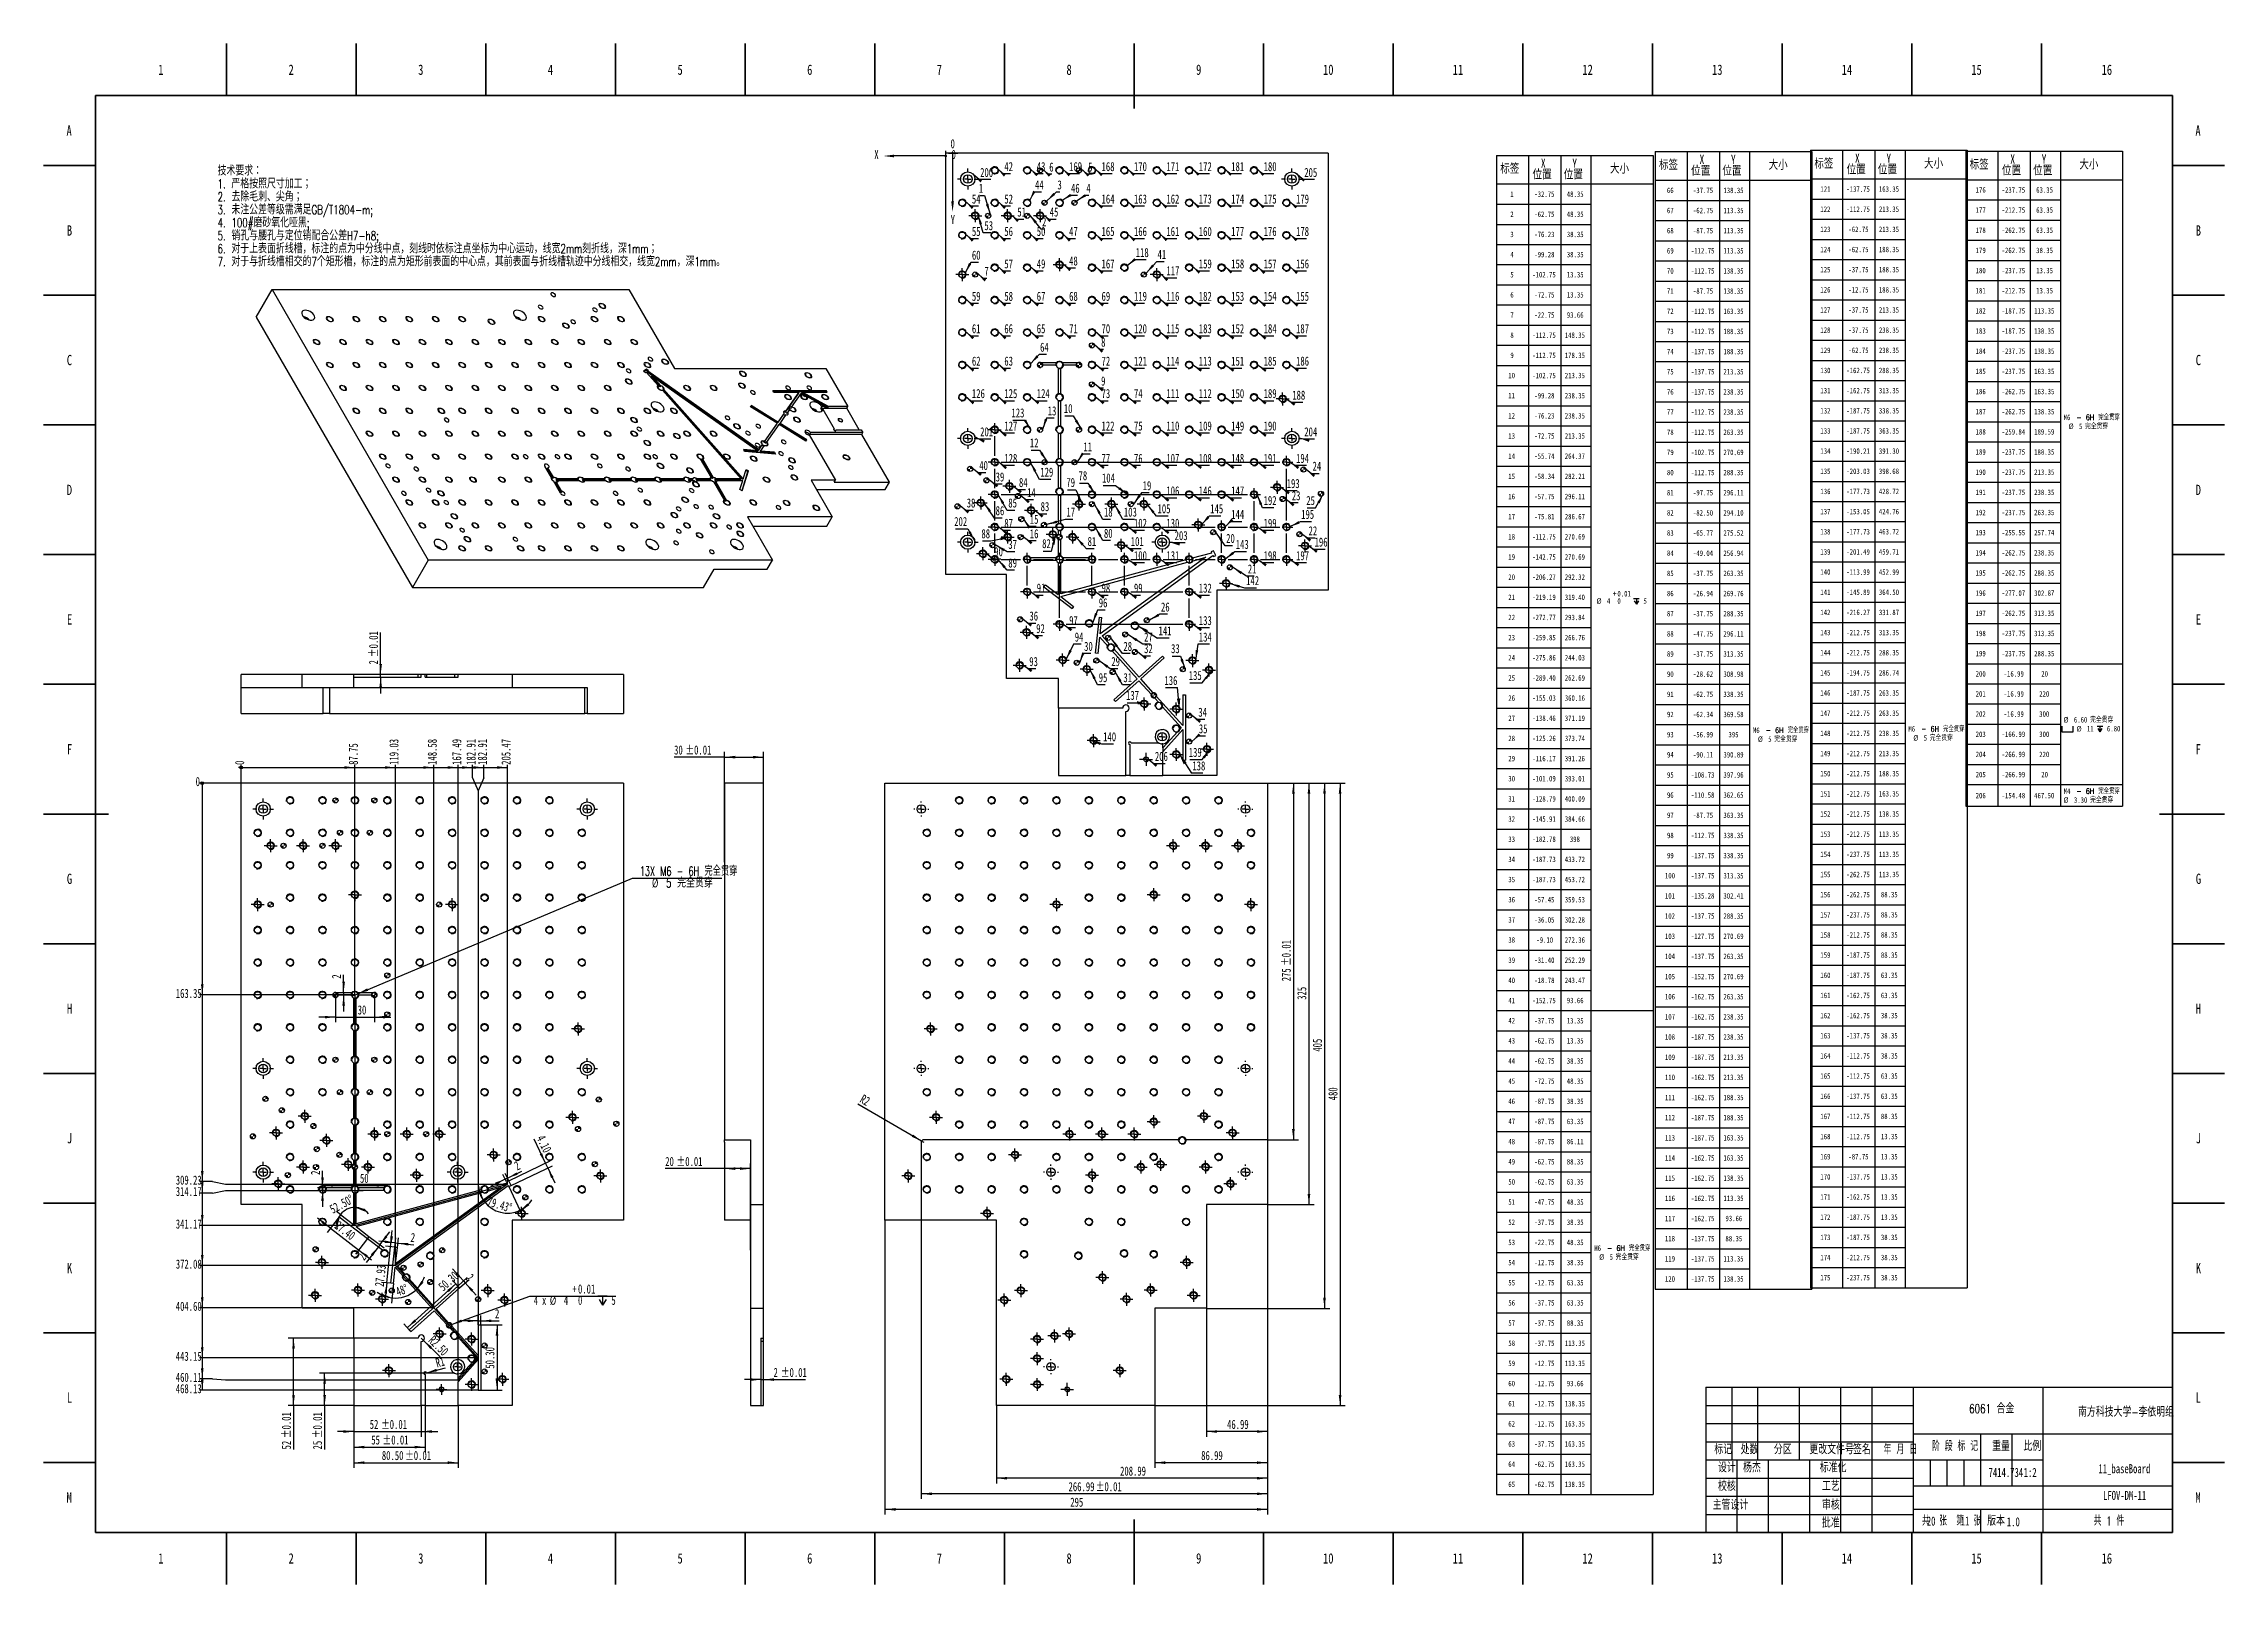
# Model space of a CAD drawing. Header units: millimetres. Extents: x 0 to 841, y 0 to 594.
import ezdxf

# ---------------------------------------------------------------- set-up
doc = ezdxf.new("R2010")
doc.units = ezdxf.units.MM
for name, color, linetype in [('10', 7, 'Continuous'), ('5', 7, 'Continuous'), ('SLD-0', 7, 'Continuous')]:
    doc.layers.add(name, color=color, linetype=linetype)
doc.layers.add('根据设置的颜色创建', color=7, linetype='Continuous', lineweight=25)
doc.styles.add('SLDTEXTSTYLE0', font='TXT', dxfattribs={"width": 0.75})
doc.styles.add('SLDTEXTSTYLE1', font='TXT', dxfattribs={"width": 0.7, "bigfont": 'bigfont'})
doc.styles.add('SLDTEXTSTYLE2', font='TXT', dxfattribs={"width": 0.7})
doc.styles.add('SLDTEXTSTYLE3', font='TXT', dxfattribs={"width": 0.62, "bigfont": 'bigfont'})
doc.styles.add('SLDTEXTSTYLE4', font='TXT', dxfattribs={"width": 0.6, "bigfont": 'bigfont'})
doc.styles.add('SLDTEXTSTYLE5', font='TXT', dxfattribs={"width": 0.614286, "bigfont": 'bigfont'})
doc.styles.add('SLDTEXTSTYLE6', font='TXT', dxfattribs={"width": 0.75, "bigfont": 'bigfont'})
doc.styles.add('SLDTEXTSTYLE7', font='TXT', dxfattribs={"width": 0.694444, "bigfont": 'bigfont'})
doc.styles.add('SLDTEXTSTYLE8', font='TXT', dxfattribs={"width": 0.633333})
doc.styles.add('SLDTEXTSTYLE9', font='TXT', dxfattribs={"width": 0.65, "bigfont": 'bigfont'})
doc.dimstyles.new('SLDDIMSTYLE0', dxfattribs={"dimtxt": 0.18, "dimasz": 4.08, "dimexe": 0, "dimexo": 0.0625, "dimgap": 0, "dimtad": 0, "dimtih": 1, "dimtoh": 1, "dimdec": 0, "dimrnd": 1e-09, "dimzin": 0, "dimdsep": 46, "dimtxsty": 'Standard', "dimsah": 1, "dimcen": 0.09, "dimadec": 0, "dimazin": 0, "dimtfac": 4.08, "dimtdec": 0, "dimtofl": 0, "dimtmove": 0, "dimatfit": 3, "dimfxl": 0, "dimfrac": 2, "dimtolj": 1, "dimtzin": 0, "dimarcsym": 0})
doc.dimstyles.new('SLDDIMSTYLE1', dxfattribs={"dimtxt": 3.5, "dimasz": 4.08, "dimexe": 0, "dimexo": 0.0625, "dimgap": 0.875, "dimtad": 2, "dimlfac": 2, "dimrnd": 1e-09, "dimzin": 12, "dimdsep": 46, "dimtxsty": 'SLDTEXTSTYLE2', "dimsah": 1, "dimcen": 0.09, "dimadec": 0, "dimazin": 3, "dimtol": 1, "dimtp": 0.01, "dimtm": 0.01, "dimtfac": 1, "dimtofl": 0, "dimtmove": 0, "dimatfit": 3, "dimfxl": 0, "dimfrac": 2, "dimtolj": 1, "dimarcsym": 0})
doc.dimstyles.new('SLDDIMSTYLE10', dxfattribs={"dimtxt": 3.5, "dimasz": 4.08, "dimexe": 0, "dimexo": 0.0625, "dimgap": 0.875, "dimtad": 2, "dimlfac": 2, "dimrnd": 1e-09, "dimzin": 4, "dimdsep": 46, "dimtxsty": 'SLDTEXTSTYLE2', "dimsah": 1, "dimcen": 0.09, "dimadec": 0, "dimazin": 1, "dimtol": 1, "dimtp": 0.01, "dimtm": 0.01, "dimtfac": 1, "dimtofl": 0, "dimtmove": 0, "dimatfit": 3, "dimfxl": 0, "dimfrac": 2, "dimtolj": 1, "dimarcsym": 0})
doc.dimstyles.new('SLDDIMSTYLE11', dxfattribs={"dimtxt": 3.5, "dimasz": 4.08, "dimexe": 0, "dimexo": 0.0625, "dimgap": 0.875, "dimtad": 2, "dimlfac": 2, "dimrnd": 1e-09, "dimzin": 12, "dimdsep": 46, "dimtxsty": 'SLDTEXTSTYLE2', "dimsah": 1, "dimcen": 0.09, "dimadec": 0, "dimazin": 3, "dimtfac": 1, "dimtmove": 0, "dimatfit": 0, "dimfxl": 0, "dimfrac": 2, "dimtolj": 1, "dimtzin": 12, "dimarcsym": 0})
doc.dimstyles.new('SLDDIMSTYLE12', dxfattribs={"dimtxt": 3.5, "dimasz": 4.08, "dimexe": 0, "dimexo": 0.0625, "dimgap": 0.875, "dimtad": 2, "dimlfac": 2, "dimrnd": 1e-09, "dimzin": 4, "dimdsep": 46, "dimtxsty": 'SLDTEXTSTYLE2', "dimsah": 1, "dimcen": 0.09, "dimadec": 0, "dimazin": 1, "dimtfac": 1, "dimtmove": 0, "dimatfit": 0, "dimfxl": 0, "dimfrac": 2, "dimtolj": 1, "dimtzin": 12, "dimarcsym": 0})
doc.dimstyles.new('SLDDIMSTYLE13', dxfattribs={"dimtxt": 3.5, "dimasz": 4.08, "dimexe": 0, "dimexo": 0.0625, "dimgap": 0.875, "dimtad": 2, "dimlfac": 2, "dimrnd": 1e-09, "dimzin": 4, "dimdsep": 46, "dimtxsty": 'SLDTEXTSTYLE2', "dimsah": 1, "dimcen": 0.09, "dimadec": 0, "dimazin": 1, "dimtfac": 1, "dimtofl": 0, "dimtmove": 0, "dimatfit": 3, "dimfxl": 0, "dimfrac": 2, "dimtolj": 1, "dimtzin": 12, "dimarcsym": 0})
doc.dimstyles.new('SLDDIMSTYLE14', dxfattribs={"dimtxt": 3.5, "dimasz": 4.08, "dimexe": 0, "dimexo": 0.0625, "dimgap": 0.875, "dimtad": 2, "dimlfac": 2, "dimrnd": 1e-09, "dimzin": 4, "dimdsep": 46, "dimtxsty": 'SLDTEXTSTYLE2', "dimsah": 1, "dimcen": 0, "dimadec": 0, "dimazin": 1, "dimtfac": 1, "dimtofl": 0, "dimtmove": 0, "dimatfit": 3, "dimfxl": 0, "dimfrac": 2, "dimtolj": 1, "dimtzin": 12, "dimarcsym": 0})
doc.dimstyles.new('SLDDIMSTYLE15', dxfattribs={"dimtxt": 3.5, "dimasz": 4.08, "dimexe": 0, "dimexo": 0.0625, "dimgap": 0.875, "dimtad": 0, "dimtih": 1, "dimtoh": 1, "dimdec": 6, "dimlfac": 2, "dimrnd": 1e-09, "dimzin": 12, "dimdsep": 46, "dimtxsty": 'SLDTEXTSTYLE2', "dimblk1": 'NONE', "dimsah": 1, "dimcen": 0, "dimadec": 0, "dimazin": 3, "dimtol": 1, "dimtp": 0.008, "dimtfac": 1, "dimtmove": 0, "dimatfit": 3, "dimldrblk": 'NONE', "dimfxl": 0, "dimfrac": 2, "dimtolj": 1, "dimtzin": 0, "dimarcsym": 0})
doc.dimstyles.new('SLDDIMSTYLE16', dxfattribs={"dimtxt": 3.5, "dimasz": 4.08, "dimexe": 0, "dimexo": 0.0625, "dimgap": 0.875, "dimtad": 0, "dimtih": 1, "dimtoh": 1, "dimdec": 6, "dimlfac": 2, "dimrnd": 1e-09, "dimzin": 12, "dimdsep": 46, "dimtxsty": 'SLDTEXTSTYLE2', "dimblk1": 'NONE', "dimsah": 1, "dimcen": 0, "dimadec": 0, "dimazin": 3, "dimtfac": 1, "dimtmove": 0, "dimatfit": 3, "dimldrblk": 'NONE', "dimfxl": 0, "dimfrac": 2, "dimtolj": 1, "dimtzin": 12, "dimarcsym": 0})
doc.dimstyles.new('SLDDIMSTYLE2', dxfattribs={"dimtxt": 3.5, "dimasz": 4.08, "dimexe": 0, "dimexo": 0.0625, "dimgap": 0.875, "dimtad": 2, "dimlfac": 2, "dimrnd": 1e-09, "dimzin": 12, "dimdsep": 46, "dimtxsty": 'SLDTEXTSTYLE2', "dimsah": 1, "dimcen": 0.09, "dimadec": 0, "dimazin": 3, "dimtol": 1, "dimtp": 0.01, "dimtm": 0.01, "dimtfac": 1, "dimtmove": 0, "dimatfit": 0, "dimfxl": 0, "dimfrac": 2, "dimtolj": 1, "dimarcsym": 0})
doc.dimstyles.new('SLDDIMSTYLE3', dxfattribs={"dimtxt": 3.5, "dimasz": 4.08, "dimexe": 0, "dimexo": 0.0625, "dimgap": 0.875, "dimtad": 2, "dimlfac": 2, "dimrnd": 1e-09, "dimzin": 12, "dimdsep": 46, "dimtxsty": 'SLDTEXTSTYLE2', "dimsah": 1, "dimcen": 0.09, "dimadec": 0, "dimazin": 3, "dimtfac": 1, "dimtofl": 0, "dimtmove": 0, "dimatfit": 3, "dimfxl": 0, "dimfrac": 2, "dimtolj": 1, "dimtzin": 12, "dimarcsym": 0})
doc.dimstyles.new('SLDDIMSTYLE4', dxfattribs={"dimtxt": 3.5, "dimasz": 4.08, "dimexe": 0, "dimexo": 0.0625, "dimgap": 0.875, "dimtad": 2, "dimlfac": 2, "dimrnd": 1e-09, "dimzin": 12, "dimdsep": 46, "dimtxsty": 'SLDTEXTSTYLE2', "dimsah": 1, "dimcen": 0, "dimadec": 0, "dimazin": 3, "dimtfac": 1, "dimtofl": 0, "dimtmove": 0, "dimatfit": 3, "dimfxl": 0, "dimfrac": 2, "dimtolj": 1, "dimtzin": 12, "dimarcsym": 0})
doc.dimstyles.new('SLDDIMSTYLE5', dxfattribs={"dimtxt": 3.5, "dimasz": 0.338667, "dimexe": 0, "dimexo": 0.0625, "dimgap": 0.875, "dimtad": 0, "dimtih": 1, "dimtoh": 1, "dimdec": 0, "dimlfac": 2, "dimrnd": 1e-09, "dimdsep": 46, "dimtxsty": 'SLDTEXTSTYLE2', "dimblk1": 'ORIGIN', "dimblk2": 'ORIGIN', "dimsah": 1, "dimcen": 0.09, "dimadec": 0, "dimazin": 2, "dimtfac": 1, "dimtdec": 0, "dimtofl": 0, "dimtmove": 0, "dimatfit": 3, "dimldrblk": 'ORIGIN', "dimfxl": 0, "dimfrac": 2, "dimtolj": 1, "dimtzin": 12, "dimarcsym": 0})
doc.dimstyles.new('SLDDIMSTYLE6', dxfattribs={"dimtxt": 3.5, "dimasz": 4.08, "dimexe": 0, "dimexo": 0.0625, "dimgap": 0.875, "dimtad": 0, "dimtih": 1, "dimtoh": 1, "dimlfac": 2, "dimrnd": 1e-09, "dimzin": 12, "dimdsep": 46, "dimtxsty": 'SLDTEXTSTYLE2', "dimsah": 1, "dimcen": 0.09, "dimadec": 0, "dimazin": 3, "dimtfac": 1, "dimtofl": 0, "dimtmove": 0, "dimatfit": 3, "dimfxl": 0, "dimfrac": 2, "dimtolj": 1, "dimtzin": 12, "dimarcsym": 0})
doc.dimstyles.new('SLDDIMSTYLE7', dxfattribs={"dimtxt": 3.5, "dimasz": 4.08, "dimexe": 0, "dimexo": 0.0625, "dimgap": 0.875, "dimtad": 0, "dimtih": 1, "dimtoh": 1, "dimlfac": 2, "dimrnd": 1e-09, "dimzin": 4, "dimdsep": 46, "dimtxsty": 'SLDTEXTSTYLE2', "dimsah": 1, "dimcen": 0.09, "dimadec": 0, "dimazin": 1, "dimtfac": 1, "dimtofl": 0, "dimtmove": 0, "dimatfit": 3, "dimfxl": 0, "dimfrac": 2, "dimtolj": 1, "dimtzin": 12, "dimarcsym": 0})
doc.dimstyles.new('SLDDIMSTYLE8', dxfattribs={"dimtxt": 3.5, "dimasz": 4.08, "dimexe": 0, "dimexo": 0.0625, "dimgap": 0.875, "dimtad": 2, "dimdec": 4, "dimlfac": 2, "dimzin": 12, "dimdsep": 46, "dimtxsty": 'SLDTEXTSTYLE2', "dimsah": 1, "dimcen": 0.09, "dimazin": 3, "dimtfac": 1, "dimtofl": 0, "dimtmove": 0, "dimatfit": 3, "dimfxl": 0, "dimfrac": 2, "dimtolj": 1, "dimtzin": 12, "dimarcsym": 0})
doc.dimstyles.new('SLDDIMSTYLE9', dxfattribs={"dimtxt": 3.5, "dimasz": 4.08, "dimexe": 0, "dimexo": 0.0625, "dimgap": 0.875, "dimtad": 2, "dimdec": 4, "dimlfac": 2, "dimzin": 4, "dimdsep": 46, "dimtxsty": 'SLDTEXTSTYLE2', "dimsah": 1, "dimcen": 0.09, "dimazin": 1, "dimtfac": 1, "dimtofl": 0, "dimtmove": 0, "dimatfit": 3, "dimfxl": 0, "dimfrac": 2, "dimtolj": 1, "dimtzin": 12, "dimarcsym": 0})

# ---------------------------------------------------------------- blocks, each defined once
blk = doc.blocks.new('SW_NOTE_0')
at = {"layer": '10', "color": 0, "char_height": 3.5, "attachment_point": 1, "style": 'SLDTEXTSTYLE1'}
for s, insert in [('技术要求：', (0, 4.51)), ('2. 去除毛刺、尖角；', (0, -5.49)), ('1. 严格按照尺寸加工；', (0, -0.49)), ('3. 未注公差等级需满足GB/T1804-m;', (0, -10.49)), ('4. 100#磨砂氧化哑黑;', (0, -15.49)), ('5. 销孔与腰孔与定位销配合公差H7-h8;', (0, -20.49)), ('6. 对于上表面折线槽，标注的点为中分线中点，刻线时依标注点坐标为中心运动，线宽2mm刻折线，深1mm；', (0, -25.49)), ('7. 对于与折线槽相交的7个矩形槽，标注的点为矩形前表面的中心点，其前表面与折线槽轨迹中分线相交，线宽2mm，深1mm。', (0, -30.49))]:
    blk.add_mtext(s, dxfattribs=dict(at, insert=insert))
blk = doc.blocks.new('SW_SYMBOL_HOLE_DEPTH')
at = {"layer": '根据设置的颜色创建', "color": 0}
for p, q in [((0, 875), (800, 875)), ((100, 555), (400, 75)), ((400, 875), (400, 75)), ((700, 555), (400, 75))]:
    blk.add_line(p, q, dxfattribs=at)
blk = doc.blocks.new('SW_TABLEANNOTATION_0')
at = {"layer": '根据设置的颜色创建', "color": 0}
for p, q in [((0, 0), (0, -11.05)), ((0, 0), (12.33, 0)), ((12.33, 0), (12.33, -11.05)), ((12.33, 0), (24.87, 0)), ((24.87, 0), (24.87, -11.05)), ((24.87, 0), (36.47, 0)), ((36.47, 0), (36.47, -11.05)), ((36.47, 0), (60.47, 0)), ((60.47, 0), (60.47, -11.05)), ((0, -11.05), (12.33, -11.05)), ((0, -11.05), (0, -18.82)), ((0, -11.05), (12.33, -11.05)), ((12.33, -11.05), (24.87, -11.05)), ((12.33, -11.05), (12.33, -18.82)), ((12.33, -11.05), (24.87, -11.05)), ((24.87, -11.05), (36.47, -11.05)), ((24.87, -11.05), (24.87, -18.82)), ((24.87, -11.05), (36.47, -11.05)), ((36.47, -11.05), (60.47, -11.05)), ((36.47, -11.05), (36.47, -18.82)), ((36.47, -11.05), (60.47, -11.05)), ((60.47, -11.05), (60.47, -18.82)), ((0, -18.82), (0, -26.6)), ((0, -18.82), (12.33, -18.82)), ((12.33, -18.82), (12.33, -26.6)), ((12.33, -18.82), (24.87, -18.82)), ((24.87, -18.82), (24.87, -26.6)), ((24.87, -18.82), (36.47, -18.82)), ((36.47, -18.82), (36.47, -26.6)), ((60.47, -18.82), (60.47, -26.6)), ((0, -26.6), (0, -34.37)), ((0, -26.6), (12.33, -26.6)), ((12.33, -26.6), (12.33, -34.37)), ((12.33, -26.6), (24.87, -26.6)), ((24.87, -26.6), (24.87, -34.37)), ((24.87, -26.6), (36.47, -26.6)), ((36.47, -26.6), (36.47, -34.37)), ((60.47, -26.6), (60.47, -34.37)), ((0, -34.37), (0, -42.14)), ((0, -34.37), (12.33, -34.37)), ((12.33, -34.37), (12.33, -42.14)), ((12.33, -34.37), (24.87, -34.37)), ((24.87, -34.37), (24.87, -42.14)), ((24.87, -34.37), (36.47, -34.37)), ((36.47, -34.37), (36.47, -42.14)), ((60.47, -34.37), (60.47, -42.14)), ((0, -42.14), (0, -49.91)), ((0, -42.14), (12.33, -42.14)), ((0, -49.91), (0, -57.69)), ((0, -49.91), (12.33, -49.91)), ((12.33, -42.14), (12.33, -49.91)), ((12.33, -42.14), (24.87, -42.14)), ((12.33, -49.91), (12.33, -57.69)), ((12.33, -49.91), (24.87, -49.91)), ((24.87, -42.14), (24.87, -49.91)), ((24.87, -42.14), (36.47, -42.14)), ((24.87, -49.91), (24.87, -57.69)), ((24.87, -49.91), (36.47, -49.91)), ((36.47, -42.14), (36.47, -49.91)), ((36.47, -49.91), (36.47, -57.69)), ((60.47, -42.14), (60.47, -49.91)), ((60.47, -49.91), (60.47, -57.69)), ((0, -57.69), (0, -65.46)), ((0, -57.69), (12.33, -57.69)), ((12.33, -57.69), (12.33, -65.46)), ((12.33, -57.69), (24.87, -57.69)), ((24.87, -57.69), (24.87, -65.46)), ((24.87, -57.69), (36.47, -57.69)), ((36.47, -57.69), (36.47, -65.46)), ((60.47, -57.69), (60.47, -65.46)), ((0, -65.46), (0, -73.23)), ((0, -65.46), (12.33, -65.46)), ((12.33, -65.46), (12.33, -73.23)), ((12.33, -65.46), (24.87, -65.46)), ((24.87, -65.46), (24.87, -73.23)), ((24.87, -65.46), (36.47, -65.46)), ((36.47, -65.46), (36.47, -73.23)), ((60.47, -65.46), (60.47, -73.23)), ((0, -73.23), (0, -81)), ((0, -73.23), (12.33, -73.23)), ((12.33, -73.23), (12.33, -81)), ((12.33, -73.23), (24.87, -73.23)), ((24.87, -73.23), (24.87, -81)), ((24.87, -73.23), (36.47, -73.23)), ((36.47, -73.23), (36.47, -81)), ((60.47, -73.23), (60.47, -81)), ((0, -81), (0, -88.78)), ((0, -81), (12.33, -81)), ((12.33, -81), (12.33, -88.78)), ((12.33, -81), (24.87, -81)), ((24.87, -81), (24.87, -88.78)), ((24.87, -81), (36.47, -81)), ((36.47, -81), (36.47, -88.78)), ((60.47, -81), (60.47, -88.78)), ((0, -88.78), (0, -96.55)), ((0, -88.78), (12.33, -88.78)), ((12.33, -88.78), (12.33, -96.55)), ((12.33, -88.78), (24.87, -88.78)), ((24.87, -88.78), (24.87, -96.55)), ((24.87, -88.78), (36.47, -88.78)), ((36.47, -88.78), (36.47, -96.55)), ((60.47, -88.78), (60.47, -96.55)), ((0, -96.55), (0, -104.32)), ((0, -96.55), (12.33, -96.55)), ((12.33, -96.55), (12.33, -104.32)), ((12.33, -96.55), (24.87, -96.55)), ((24.87, -96.55), (24.87, -104.32)), ((24.87, -96.55), (36.47, -96.55)), ((36.47, -96.55), (36.47, -104.32)), ((60.47, -96.55), (60.47, -104.32)), ((0, -104.32), (0, -112.09)), ((0, -104.32), (12.33, -104.32)), ((12.33, -104.32), (12.33, -112.09)), ((12.33, -104.32), (24.87, -104.32)), ((24.87, -104.32), (24.87, -112.09)), ((24.87, -104.32), (36.47, -104.32)), ((36.47, -104.32), (36.47, -112.09)), ((60.47, -104.32), (60.47, -112.09)), ((0, -112.09), (0, -119.86)), ((0, -112.09), (12.33, -112.09)), ((12.33, -112.09), (12.33, -119.86)), ((12.33, -112.09), (24.87, -112.09)), ((24.87, -112.09), (24.87, -119.86)), ((24.87, -112.09), (36.47, -112.09)), ((36.47, -112.09), (36.47, -119.86)), ((60.47, -112.09), (60.47, -119.86)), ((0, -119.86), (0, -127.64)), ((0, -119.86), (12.33, -119.86)), ((12.33, -119.86), (12.33, -127.64)), ((12.33, -119.86), (24.87, -119.86)), ((24.87, -119.86), (24.87, -127.64)), ((24.87, -119.86), (36.47, -119.86)), ((36.47, -119.86), (36.47, -127.64)), ((60.47, -119.86), (60.47, -127.64)), ((0, -127.64), (0, -135.41)), ((0, -127.64), (12.33, -127.64)), ((12.33, -127.64), (12.33, -135.41)), ((12.33, -127.64), (24.87, -127.64)), ((24.87, -127.64), (24.87, -135.41)), ((24.87, -127.64), (36.47, -127.64)), ((36.47, -127.64), (36.47, -135.41)), ((60.47, -127.64), (60.47, -135.41)), ((0, -135.41), (0, -143.18)), ((0, -135.41), (12.33, -135.41)), ((12.33, -135.41), (12.33, -143.18)), ((12.33, -135.41), (24.87, -135.41)), ((24.87, -135.41), (24.87, -143.18)), ((24.87, -135.41), (36.47, -135.41)), ((36.47, -135.41), (36.47, -143.18)), ((60.47, -135.41), (60.47, -143.18)), ((0, -143.18), (0, -150.95)), ((0, -143.18), (12.33, -143.18)), ((0, -150.95), (0, -158.73)), ((0, -150.95), (12.33, -150.95)), ((12.33, -143.18), (12.33, -150.95)), ((12.33, -143.18), (24.87, -143.18)), ((12.33, -150.95), (12.33, -158.73)), ((12.33, -150.95), (24.87, -150.95)), ((24.87, -143.18), (24.87, -150.95)), ((24.87, -143.18), (36.47, -143.18)), ((24.87, -150.95), (24.87, -158.73)), ((24.87, -150.95), (36.47, -150.95)), ((36.47, -143.18), (36.47, -150.95)), ((36.47, -150.95), (36.47, -158.73)), ((60.47, -143.18), (60.47, -150.95)), ((60.47, -150.95), (60.47, -158.73)), ((0, -158.73), (0, -166.5)), ((0, -158.73), (12.33, -158.73)), ((12.33, -158.73), (12.33, -166.5)), ((12.33, -158.73), (24.87, -158.73)), ((24.87, -158.73), (24.87, -166.5)), ((24.87, -158.73), (36.47, -158.73)), ((36.47, -158.73), (36.47, -166.5)), ((60.47, -158.73), (60.47, -166.5)), ((0, -166.5), (0, -174.27)), ((0, -166.5), (12.33, -166.5)), ((12.33, -166.5), (12.33, -174.27)), ((12.33, -166.5), (24.87, -166.5)), ((24.87, -166.5), (24.87, -174.27)), ((24.87, -166.5), (36.47, -166.5)), ((36.47, -166.5), (36.47, -174.27)), ((60.47, -166.5), (60.47, -174.27)), ((0, -174.27), (0, -182.04)), ((0, -174.27), (12.33, -174.27)), ((12.33, -174.27), (12.33, -182.04)), ((12.33, -174.27), (24.87, -174.27)), ((24.87, -174.27), (24.87, -182.04)), ((24.87, -174.27), (36.47, -174.27)), ((36.47, -174.27), (36.47, -182.04)), ((60.47, -174.27), (60.47, -182.04)), ((0, -182.04), (0, -189.82)), ((0, -182.04), (12.33, -182.04)), ((12.33, -182.04), (12.33, -189.82)), ((12.33, -182.04), (24.87, -182.04)), ((24.87, -182.04), (24.87, -189.82)), ((24.87, -182.04), (36.47, -182.04)), ((36.47, -182.04), (36.47, -189.82)), ((60.47, -182.04), (60.47, -189.82)), ((0, -189.82), (0, -197.59)), ((0, -189.82), (12.33, -189.82)), ((12.33, -189.82), (12.33, -197.59)), ((12.33, -189.82), (24.87, -189.82)), ((24.87, -189.82), (24.87, -197.59)), ((24.87, -189.82), (36.47, -189.82)), ((36.47, -189.82), (36.47, -197.59)), ((60.47, -189.82), (60.47, -197.59)), ((0, -197.59), (0, -205.36)), ((0, -197.59), (12.33, -197.59)), ((12.33, -197.59), (12.33, -205.36)), ((12.33, -197.59), (24.87, -197.59)), ((24.87, -197.59), (24.87, -205.36)), ((24.87, -197.59), (36.47, -197.59)), ((36.47, -197.59), (36.47, -205.36)), ((60.47, -197.59), (60.47, -205.36)), ((0, -205.36), (0, -213.13)), ((0, -205.36), (12.33, -205.36)), ((12.33, -205.36), (12.33, -213.13)), ((12.33, -205.36), (24.87, -205.36)), ((24.87, -205.36), (24.87, -213.13)), ((24.87, -205.36), (36.47, -205.36)), ((36.47, -205.36), (36.47, -213.13)), ((60.47, -205.36), (60.47, -213.13)), ((0, -213.13), (0, -220.91)), ((0, -213.13), (12.33, -213.13)), ((12.33, -213.13), (12.33, -220.91)), ((12.33, -213.13), (24.87, -213.13)), ((24.87, -213.13), (24.87, -220.91)), ((24.87, -213.13), (36.47, -213.13)), ((36.47, -213.13), (36.47, -220.91)), ((60.47, -213.13), (60.47, -220.91)), ((0, -220.91), (0, -228.68)), ((0, -220.91), (12.33, -220.91)), ((12.33, -220.91), (12.33, -228.68)), ((12.33, -220.91), (24.87, -220.91)), ((24.87, -220.91), (24.87, -228.68)), ((24.87, -220.91), (36.47, -220.91)), ((36.47, -220.91), (36.47, -228.68)), ((60.47, -220.91), (60.47, -228.68)), ((0, -228.68), (0, -236.45)), ((0, -228.68), (12.33, -228.68)), ((12.33, -228.68), (12.33, -236.45)), ((12.33, -228.68), (24.87, -228.68)), ((24.87, -228.68), (24.87, -236.45)), ((24.87, -228.68), (36.47, -228.68)), ((36.47, -228.68), (36.47, -236.45)), ((60.47, -228.68), (60.47, -236.45)), ((0, -236.45), (0, -244.22)), ((0, -236.45), (12.33, -236.45)), ((12.33, -236.45), (12.33, -244.22)), ((12.33, -236.45), (24.87, -236.45)), ((24.87, -236.45), (24.87, -244.22)), ((24.87, -236.45), (36.47, -236.45)), ((36.47, -236.45), (36.47, -244.22)), ((60.47, -236.45), (60.47, -244.22)), ((0, -244.22), (0, -252)), ((0, -244.22), (12.33, -244.22)), ((0, -252), (0, -259.77)), ((0, -252), (12.33, -252)), ((12.33, -244.22), (12.33, -252)), ((12.33, -244.22), (24.87, -244.22)), ((12.33, -252), (12.33, -259.77)), ((12.33, -252), (24.87, -252)), ((24.87, -244.22), (24.87, -252)), ((24.87, -244.22), (36.47, -244.22)), ((24.87, -252), (24.87, -259.77)), ((24.87, -252), (36.47, -252)), ((36.47, -244.22), (36.47, -252)), ((36.47, -252), (36.47, -259.77)), ((60.47, -244.22), (60.47, -252)), ((60.47, -252), (60.47, -259.77)), ((0, -259.77), (0, -267.54)), ((0, -259.77), (12.33, -259.77)), ((12.33, -259.77), (12.33, -267.54)), ((12.33, -259.77), (24.87, -259.77)), ((24.87, -259.77), (24.87, -267.54)), ((24.87, -259.77), (36.47, -259.77)), ((36.47, -259.77), (36.47, -267.54)), ((60.47, -259.77), (60.47, -267.54)), ((0, -267.54), (0, -275.31)), ((0, -267.54), (12.33, -267.54)), ((12.33, -267.54), (12.33, -275.31)), ((12.33, -267.54), (24.87, -267.54)), ((24.87, -267.54), (24.87, -275.31)), ((24.87, -267.54), (36.47, -267.54)), ((36.47, -267.54), (36.47, -275.31)), ((60.47, -267.54), (60.47, -275.31)), ((0, -275.31), (0, -283.08)), ((0, -275.31), (12.33, -275.31)), ((12.33, -275.31), (12.33, -283.08)), ((12.33, -275.31), (24.87, -275.31)), ((24.87, -275.31), (24.87, -283.08)), ((24.87, -275.31), (36.47, -275.31)), ((36.47, -275.31), (36.47, -283.08)), ((60.47, -275.31), (60.47, -283.08)), ((0, -283.08), (0, -290.86)), ((0, -283.08), (12.33, -283.08)), ((12.33, -283.08), (12.33, -290.86)), ((12.33, -283.08), (24.87, -283.08)), ((24.87, -283.08), (24.87, -290.86)), ((24.87, -283.08), (36.47, -283.08)), ((36.47, -283.08), (36.47, -290.86)), ((60.47, -283.08), (60.47, -290.86)), ((0, -290.86), (0, -298.63)), ((0, -290.86), (12.33, -290.86)), ((12.33, -290.86), (12.33, -298.63)), ((12.33, -290.86), (24.87, -290.86)), ((24.87, -290.86), (24.87, -298.63)), ((24.87, -290.86), (36.47, -290.86)), ((36.47, -290.86), (36.47, -298.63)), ((60.47, -290.86), (60.47, -298.63)), ((0, -298.63), (0, -306.4)), ((0, -298.63), (12.33, -298.63)), ((12.33, -298.63), (12.33, -306.4)), ((12.33, -298.63), (24.87, -298.63)), ((24.87, -298.63), (24.87, -306.4)), ((24.87, -298.63), (36.47, -298.63)), ((36.47, -298.63), (36.47, -306.4)), ((60.47, -298.63), (60.47, -306.4)), ((0, -306.4), (0, -314.17)), ((0, -306.4), (12.33, -306.4)), ((12.33, -306.4), (12.33, -314.17)), ((12.33, -306.4), (24.87, -306.4)), ((24.87, -306.4), (24.87, -314.17)), ((24.87, -306.4), (36.47, -306.4)), ((36.47, -306.4), (36.47, -314.17)), ((60.47, -306.4), (60.47, -314.17)), ((0, -314.17), (0, -321.95)), ((0, -314.17), (12.33, -314.17)), ((12.33, -314.17), (12.33, -321.95)), ((12.33, -314.17), (24.87, -314.17)), ((24.87, -314.17), (24.87, -321.95)), ((24.87, -314.17), (36.47, -314.17)), ((36.47, -314.17), (36.47, -321.95)), ((60.47, -314.17), (60.47, -321.95)), ((0, -321.95), (0, -329.72)), ((0, -321.95), (12.33, -321.95)), ((12.33, -321.95), (12.33, -329.72)), ((12.33, -321.95), (24.87, -321.95)), ((24.87, -321.95), (24.87, -329.72)), ((24.87, -321.95), (36.47, -321.95)), ((36.47, -321.95), (36.47, -329.72)), ((60.47, -321.95), (60.47, -329.72)), ((0, -329.72), (0, -337.49)), ((0, -329.72), (12.33, -329.72)), ((12.33, -329.72), (12.33, -337.49)), ((12.33, -329.72), (24.87, -329.72)), ((24.87, -329.72), (24.87, -337.49)), ((24.87, -329.72), (36.47, -329.72)), ((36.47, -329.72), (36.47, -337.49)), ((36.47, -329.72), (60.47, -329.72)), ((36.47, -329.72), (60.47, -329.72)), ((60.47, -329.72), (60.47, -337.49)), ((0, -337.49), (0, -345.26)), ((0, -337.49), (12.33, -337.49)), ((12.33, -337.49), (12.33, -345.26)), ((12.33, -337.49), (24.87, -337.49)), ((24.87, -337.49), (24.87, -345.26)), ((24.87, -337.49), (36.47, -337.49)), ((36.47, -337.49), (36.47, -345.26)), ((60.47, -337.49), (60.47, -345.26)), ((0, -345.26), (0, -353.04)), ((0, -345.26), (12.33, -345.26)), ((0, -353.04), (0, -360.81)), ((0, -353.04), (12.33, -353.04)), ((12.33, -345.26), (12.33, -353.04)), ((12.33, -345.26), (24.87, -345.26)), ((12.33, -353.04), (12.33, -360.81)), ((12.33, -353.04), (24.87, -353.04)), ((24.87, -345.26), (24.87, -353.04)), ((24.87, -345.26), (36.47, -345.26)), ((24.87, -353.04), (24.87, -360.81)), ((24.87, -353.04), (36.47, -353.04)), ((36.47, -345.26), (36.47, -353.04)), ((36.47, -353.04), (36.47, -360.81)), ((60.47, -345.26), (60.47, -353.04)), ((60.47, -353.04), (60.47, -360.81)), ((0, -360.81), (0, -368.58)), ((0, -360.81), (12.33, -360.81)), ((12.33, -360.81), (12.33, -368.58)), ((12.33, -360.81), (24.87, -360.81)), ((24.87, -360.81), (24.87, -368.58)), ((24.87, -360.81), (36.47, -360.81)), ((36.47, -360.81), (36.47, -368.58)), ((60.47, -360.81), (60.47, -368.58)), ((0, -368.58), (0, -376.35)), ((0, -368.58), (12.33, -368.58)), ((12.33, -368.58), (12.33, -376.35)), ((12.33, -368.58), (24.87, -368.58)), ((24.87, -368.58), (24.87, -376.35)), ((24.87, -368.58), (36.47, -368.58)), ((36.47, -368.58), (36.47, -376.35)), ((60.47, -368.58), (60.47, -376.35)), ((0, -376.35), (0, -384.13)), ((0, -376.35), (12.33, -376.35)), ((12.33, -376.35), (12.33, -384.13)), ((12.33, -376.35), (24.87, -376.35)), ((24.87, -376.35), (24.87, -384.13)), ((24.87, -376.35), (36.47, -376.35)), ((36.47, -376.35), (36.47, -384.13)), ((60.47, -376.35), (60.47, -384.13)), ((0, -384.13), (0, -391.9)), ((0, -384.13), (12.33, -384.13)), ((12.33, -384.13), (12.33, -391.9)), ((12.33, -384.13), (24.87, -384.13)), ((24.87, -384.13), (24.87, -391.9)), ((24.87, -384.13), (36.47, -384.13)), ((36.47, -384.13), (36.47, -391.9)), ((60.47, -384.13), (60.47, -391.9)), ((0, -391.9), (0, -399.67)), ((0, -391.9), (12.33, -391.9)), ((12.33, -391.9), (12.33, -399.67)), ((12.33, -391.9), (24.87, -391.9)), ((24.87, -391.9), (24.87, -399.67)), ((24.87, -391.9), (36.47, -391.9)), ((36.47, -391.9), (36.47, -399.67)), ((60.47, -391.9), (60.47, -399.67)), ((0, -399.67), (0, -407.44)), ((0, -399.67), (12.33, -399.67)), ((12.33, -399.67), (12.33, -407.44)), ((12.33, -399.67), (24.87, -399.67)), ((24.87, -399.67), (24.87, -407.44)), ((24.87, -399.67), (36.47, -399.67)), ((36.47, -399.67), (36.47, -407.44)), ((60.47, -399.67), (60.47, -407.44)), ((0, -407.44), (0, -415.21)), ((0, -407.44), (12.33, -407.44)), ((12.33, -407.44), (12.33, -415.21)), ((12.33, -407.44), (24.87, -407.44)), ((24.87, -407.44), (24.87, -415.21)), ((24.87, -407.44), (36.47, -407.44)), ((36.47, -407.44), (36.47, -415.21)), ((60.47, -407.44), (60.47, -415.21)), ((0, -415.21), (0, -422.99)), ((0, -415.21), (12.33, -415.21)), ((12.33, -415.21), (12.33, -422.99)), ((12.33, -415.21), (24.87, -415.21)), ((24.87, -415.21), (24.87, -422.99)), ((24.87, -415.21), (36.47, -415.21)), ((36.47, -415.21), (36.47, -422.99)), ((60.47, -415.21), (60.47, -422.99)), ((0, -422.99), (0, -430.76)), ((0, -422.99), (12.33, -422.99)), ((12.33, -422.99), (12.33, -430.76)), ((12.33, -422.99), (24.87, -422.99)), ((24.87, -422.99), (24.87, -430.76)), ((24.87, -422.99), (36.47, -422.99)), ((36.47, -422.99), (36.47, -430.76)), ((60.47, -422.99), (60.47, -430.76)), ((0, -430.76), (0, -438.53)), ((0, -430.76), (12.33, -430.76)), ((12.33, -430.76), (12.33, -438.53)), ((12.33, -430.76), (24.87, -430.76)), ((24.87, -430.76), (24.87, -438.53)), ((24.87, -430.76), (36.47, -430.76)), ((36.47, -430.76), (36.47, -438.53)), ((60.47, -430.76), (60.47, -438.53)), ((0, -438.53), (0, -446.3)), ((0, -438.53), (12.33, -438.53)), ((12.33, -438.53), (12.33, -446.3)), ((12.33, -438.53), (24.87, -438.53)), ((24.87, -438.53), (24.87, -446.3)), ((24.87, -438.53), (36.47, -438.53)), ((36.47, -438.53), (36.47, -446.3)), ((60.47, -438.53), (60.47, -446.3)), ((0, -446.3), (0, -454.08)), ((0, -446.3), (12.33, -446.3)), ((0, -454.08), (0, -461.85)), ((0, -454.08), (12.33, -454.08)), ((12.33, -446.3), (12.33, -454.08)), ((12.33, -446.3), (24.87, -446.3)), ((12.33, -454.08), (12.33, -461.85)), ((12.33, -454.08), (24.87, -454.08)), ((24.87, -446.3), (24.87, -454.08)), ((24.87, -446.3), (36.47, -446.3)), ((24.87, -454.08), (24.87, -461.85)), ((24.87, -454.08), (36.47, -454.08)), ((36.47, -446.3), (36.47, -454.08)), ((36.47, -454.08), (36.47, -461.85)), ((60.47, -446.3), (60.47, -454.08)), ((60.47, -454.08), (60.47, -461.85)), ((0, -461.85), (0, -469.62)), ((0, -461.85), (12.33, -461.85)), ((12.33, -461.85), (12.33, -469.62)), ((12.33, -461.85), (24.87, -461.85)), ((24.87, -461.85), (24.87, -469.62)), ((24.87, -461.85), (36.47, -461.85)), ((36.47, -461.85), (36.47, -469.62)), ((60.47, -461.85), (60.47, -469.62)), ((0, -469.62), (0, -477.39)), ((0, -469.62), (12.33, -469.62)), ((12.33, -469.62), (12.33, -477.39)), ((12.33, -469.62), (24.87, -469.62)), ((24.87, -469.62), (24.87, -477.39)), ((24.87, -469.62), (36.47, -469.62)), ((36.47, -469.62), (36.47, -477.39)), ((60.47, -469.62), (60.47, -477.39)), ((0, -477.39), (0, -485.17)), ((0, -477.39), (12.33, -477.39)), ((12.33, -477.39), (12.33, -485.17)), ((12.33, -477.39), (24.87, -477.39)), ((24.87, -477.39), (24.87, -485.17)), ((24.87, -477.39), (36.47, -477.39)), ((36.47, -477.39), (36.47, -485.17)), ((60.47, -477.39), (60.47, -485.17)), ((0, -485.17), (0, -492.94)), ((0, -485.17), (12.33, -485.17)), ((12.33, -485.17), (12.33, -492.94)), ((12.33, -485.17), (24.87, -485.17)), ((24.87, -485.17), (24.87, -492.94)), ((24.87, -485.17), (36.47, -485.17)), ((36.47, -485.17), (36.47, -492.94)), ((60.47, -485.17), (60.47, -492.94)), ((0, -492.94), (0, -500.71)), ((0, -492.94), (12.33, -492.94)), ((12.33, -492.94), (12.33, -500.71)), ((12.33, -492.94), (24.87, -492.94)), ((24.87, -492.94), (24.87, -500.71)), ((24.87, -492.94), (36.47, -492.94)), ((36.47, -492.94), (36.47, -500.71)), ((60.47, -492.94), (60.47, -500.71)), ((0, -500.71), (0, -508.48)), ((0, -500.71), (12.33, -500.71)), ((12.33, -500.71), (12.33, -508.48)), ((12.33, -500.71), (24.87, -500.71)), ((24.87, -500.71), (24.87, -508.48)), ((24.87, -500.71), (36.47, -500.71)), ((36.47, -500.71), (36.47, -508.48)), ((60.47, -500.71), (60.47, -508.48)), ((0, -508.48), (0, -516.26)), ((0, -508.48), (12.33, -508.48)), ((12.33, -508.48), (12.33, -516.26)), ((12.33, -508.48), (24.87, -508.48)), ((24.87, -508.48), (24.87, -516.26)), ((24.87, -508.48), (36.47, -508.48)), ((36.47, -508.48), (36.47, -516.26)), ((60.47, -508.48), (60.47, -516.26)), ((0, -516.26), (12.33, -516.26)), ((12.33, -516.26), (24.87, -516.26)), ((24.87, -516.26), (36.47, -516.26)), ((36.47, -516.26), (60.47, -516.26))]:
    blk.add_line(p, q, dxfattribs=at)
at = {"layer": '根据设置的颜色创建', "color": 0, "xscale": 0.0027037109375, "yscale": 0.0027037109375, "zscale": 0.0027037109375}
blk.add_blockref('SW_SYMBOL_HOLE_DEPTH', (52.92, -173.2), dxfattribs=at)
at = {"layer": '根据设置的颜色创建', "color": 0, "attachment_point": 1}
for s, insert, char_height, style in [('标签', (1.5, -3.52), 3.5, 'SLDTEXTSTYLE6'), ('位置', (13.94, -5.78), 3.5, 'SLDTEXTSTYLE6'), ('X', (17.18, -1.26), 3.5, 'SLDTEXTSTYLE0'), ('位置', (26, -5.78), 3.5, 'SLDTEXTSTYLE6'), ('Y', (29.29, -1.26), 3.5, 'SLDTEXTSTYLE0'), ('大小', (43.8, -3.52), 3.5, 'SLDTEXTSTYLE6'), ('1', (5.38, -13.9), 2.12, 'SLDTEXTSTYLE0'), ('-32.75', (14.62, -13.9), 2.117, 'SLDTEXTSTYLE0'), ('48.35', (27.15, -13.9), 2.117, 'SLDTEXTSTYLE0'), ('2', (5.38, -21.64), 2.12, 'SLDTEXTSTYLE0'), ('-62.75', (14.62, -21.64), 2.117, 'SLDTEXTSTYLE0'), ('48.35', (27.15, -21.64), 2.117, 'SLDTEXTSTYLE0'), ('3', (5.38, -29.41), 2.12, 'SLDTEXTSTYLE0'), ('-76.23', (14.62, -29.41), 2.117, 'SLDTEXTSTYLE0'), ('38.35', (27.15, -29.41), 2.117, 'SLDTEXTSTYLE0'), ('4', (5.38, -37.18), 2.12, 'SLDTEXTSTYLE0'), ('-99.28', (14.62, -37.18), 2.117, 'SLDTEXTSTYLE0'), ('38.35', (27.15, -37.18), 2.117, 'SLDTEXTSTYLE0'), ('5', (5.38, -44.95), 2.12, 'SLDTEXTSTYLE0'), ('-102.75', (13.83, -44.95), 2.117, 'SLDTEXTSTYLE0'), ('13.35', (27.15, -44.95), 2.117, 'SLDTEXTSTYLE0'), ('6', (5.38, -52.72), 2.12, 'SLDTEXTSTYLE0'), ('-72.75', (14.62, -52.72), 2.117, 'SLDTEXTSTYLE0'), ('13.35', (27.15, -52.72), 2.117, 'SLDTEXTSTYLE0'), ('7', (5.38, -60.5), 2.12, 'SLDTEXTSTYLE0'), ('-22.75', (14.62, -60.5), 2.117, 'SLDTEXTSTYLE0'), ('93.66', (27.15, -60.5), 2.117, 'SLDTEXTSTYLE0'), ('8', (5.38, -68.27), 2.12, 'SLDTEXTSTYLE0'), ('-112.75', (13.83, -68.27), 2.117, 'SLDTEXTSTYLE0'), ('148.35', (26.37, -68.27), 2.117, 'SLDTEXTSTYLE0'), ('10', (4.6, -83.81), 2.117, 'SLDTEXTSTYLE0'), ('9', (5.38, -76.04), 2.12, 'SLDTEXTSTYLE0'), ('-112.75', (13.83, -76.04), 2.117, 'SLDTEXTSTYLE0'), ('-102.75', (13.83, -83.81), 2.117, 'SLDTEXTSTYLE0'), ('213.35', (26.37, -83.81), 2.117, 'SLDTEXTSTYLE0'), ('178.35', (26.37, -76.04), 2.117, 'SLDTEXTSTYLE0'), ('11', (4.6, -91.59), 2.117, 'SLDTEXTSTYLE0'), ('-99.28', (14.62, -91.59), 2.117, 'SLDTEXTSTYLE0'), ('238.35', (26.37, -91.59), 2.117, 'SLDTEXTSTYLE0'), ('12', (4.6, -99.36), 2.117, 'SLDTEXTSTYLE0'), ('-76.23', (14.62, -99.36), 2.117, 'SLDTEXTSTYLE0'), ('238.35', (26.37, -99.36), 2.117, 'SLDTEXTSTYLE0'), ('13', (4.6, -107.13), 2.117, 'SLDTEXTSTYLE0'), ('-72.75', (14.62, -107.13), 2.117, 'SLDTEXTSTYLE0'), ('213.35', (26.37, -107.13), 2.117, 'SLDTEXTSTYLE0'), ('14', (4.6, -114.9), 2.117, 'SLDTEXTSTYLE0'), ('-55.74', (14.62, -114.9), 2.117, 'SLDTEXTSTYLE0'), ('264.37', (26.37, -114.9), 2.117, 'SLDTEXTSTYLE0'), ('15', (4.6, -122.68), 2.117, 'SLDTEXTSTYLE0'), ('-58.34', (14.62, -122.68), 2.117, 'SLDTEXTSTYLE0'), ('282.21', (26.37, -122.68), 2.117, 'SLDTEXTSTYLE0'), ('16', (4.6, -130.45), 2.117, 'SLDTEXTSTYLE0'), ('-57.75', (14.62, -130.45), 2.117, 'SLDTEXTSTYLE0'), ('296.11', (26.37, -130.45), 2.117, 'SLDTEXTSTYLE0'), ('17', (4.6, -138.22), 2.117, 'SLDTEXTSTYLE0'), ('-75.81', (14.62, -138.22), 2.117, 'SLDTEXTSTYLE0'), ('286.67', (26.37, -138.22), 2.117, 'SLDTEXTSTYLE0'), ('18', (4.6, -145.99), 2.117, 'SLDTEXTSTYLE0'), ('-112.75', (13.83, -145.99), 2.117, 'SLDTEXTSTYLE0'), ('270.69', (26.37, -145.99), 2.117, 'SLDTEXTSTYLE0'), ('19', (4.6, -153.77), 2.117, 'SLDTEXTSTYLE0'), ('-142.75', (13.83, -153.77), 2.117, 'SLDTEXTSTYLE0'), ('270.69', (26.37, -153.77), 2.117, 'SLDTEXTSTYLE0'), ('20', (4.6, -161.54), 2.117, 'SLDTEXTSTYLE0'), ('-206.27', (13.83, -161.54), 2.117, 'SLDTEXTSTYLE0'), ('292.32', (26.37, -161.54), 2.117, 'SLDTEXTSTYLE0'), ('0.01', (46.67, -167.94), 2.117, 'SLDTEXTSTYLE0'), ('21', (4.6, -169.31), 2.117, 'SLDTEXTSTYLE0'), ('-219.19', (13.83, -169.31), 2.117, 'SLDTEXTSTYLE0'), ('319.40', (26.37, -169.31), 2.117, 'SLDTEXTSTYLE0'), ('%%c', (38.64, -170.76), 2.117, 'SLDTEXTSTYLE0'), ('4', (42.63, -170.76), 2.12, 'SLDTEXTSTYLE0'), ('+', (44.96, -167.94), 2.12, 'SLDTEXTSTYLE0'), ('0', (46.67, -170.76), 2.12, 'SLDTEXTSTYLE0'), ('5', (56.74, -170.76), 2.12, 'SLDTEXTSTYLE0'), ('22', (4.6, -177.08), 2.117, 'SLDTEXTSTYLE0'), ('23', (4.6, -184.86), 2.117, 'SLDTEXTSTYLE0'), ('-272.77', (13.83, -177.08), 2.117, 'SLDTEXTSTYLE0'), ('-259.85', (13.83, -184.86), 2.117, 'SLDTEXTSTYLE0'), ('293.84', (26.37, -177.08), 2.117, 'SLDTEXTSTYLE0'), ('266.76', (26.37, -184.86), 2.117, 'SLDTEXTSTYLE0'), ('24', (4.6, -192.63), 2.117, 'SLDTEXTSTYLE0'), ('-275.86', (13.83, -192.63), 2.117, 'SLDTEXTSTYLE0'), ('244.03', (26.37, -192.63), 2.117, 'SLDTEXTSTYLE0'), ('25', (4.6, -200.4), 2.117, 'SLDTEXTSTYLE0'), ('-289.40', (13.83, -200.4), 2.117, 'SLDTEXTSTYLE0'), ('262.69', (26.37, -200.4), 2.117, 'SLDTEXTSTYLE0'), ('26', (4.6, -208.17), 2.117, 'SLDTEXTSTYLE0'), ('-155.03', (13.83, -208.17), 2.117, 'SLDTEXTSTYLE0'), ('360.16', (26.37, -208.17), 2.117, 'SLDTEXTSTYLE0'), ('27', (4.6, -215.94), 2.117, 'SLDTEXTSTYLE0'), ('-138.46', (13.83, -215.94), 2.117, 'SLDTEXTSTYLE0'), ('371.19', (26.37, -215.94), 2.117, 'SLDTEXTSTYLE0'), ('28', (4.6, -223.72), 2.117, 'SLDTEXTSTYLE0'), ('-125.26', (13.83, -223.72), 2.117, 'SLDTEXTSTYLE0'), ('373.74', (26.37, -223.72), 2.117, 'SLDTEXTSTYLE0'), ('29', (4.6, -231.49), 2.117, 'SLDTEXTSTYLE0'), ('-116.17', (13.83, -231.49), 2.117, 'SLDTEXTSTYLE0'), ('391.26', (26.37, -231.49), 2.117, 'SLDTEXTSTYLE0'), ('30', (4.6, -239.26), 2.117, 'SLDTEXTSTYLE0'), ('-101.09', (13.83, -239.26), 2.117, 'SLDTEXTSTYLE0'), ('393.01', (26.37, -239.26), 2.117, 'SLDTEXTSTYLE0'), ('31', (4.6, -247.03), 2.117, 'SLDTEXTSTYLE0'), ('-128.79', (13.83, -247.03), 2.117, 'SLDTEXTSTYLE0'), ('400.09', (26.37, -247.03), 2.117, 'SLDTEXTSTYLE0'), ('32', (4.6, -254.81), 2.117, 'SLDTEXTSTYLE0'), ('-145.91', (13.83, -254.81), 2.117, 'SLDTEXTSTYLE0'), ('384.66', (26.37, -254.81), 2.117, 'SLDTEXTSTYLE0'), ('33', (4.6, -262.58), 2.117, 'SLDTEXTSTYLE0'), ('-182.78', (13.83, -262.58), 2.117, 'SLDTEXTSTYLE0'), ('398', (28.32, -262.58), 2.117, 'SLDTEXTSTYLE0'), ('34', (4.6, -270.35), 2.117, 'SLDTEXTSTYLE0'), ('-187.73', (13.83, -270.35), 2.117, 'SLDTEXTSTYLE0'), ('433.72', (26.37, -270.35), 2.117, 'SLDTEXTSTYLE0'), ('35', (4.6, -278.12), 2.117, 'SLDTEXTSTYLE0'), ('36', (4.6, -285.9), 2.117, 'SLDTEXTSTYLE0'), ('-187.73', (13.83, -278.12), 2.117, 'SLDTEXTSTYLE0'), ('453.72', (26.37, -278.12), 2.117, 'SLDTEXTSTYLE0'), ('359.53', (26.37, -285.9), 2.117, 'SLDTEXTSTYLE0'), ('37', (4.6, -293.67), 2.117, 'SLDTEXTSTYLE0'), ('-57.45', (14.62, -285.9), 2.117, 'SLDTEXTSTYLE0'), ('-36.05', (14.62, -293.67), 2.117, 'SLDTEXTSTYLE0'), ('302.28', (26.37, -293.67), 2.117, 'SLDTEXTSTYLE0'), ('38', (4.6, -301.44), 2.117, 'SLDTEXTSTYLE0'), ('-9.10', (15.4, -301.44), 2.117, 'SLDTEXTSTYLE0'), ('272.36', (26.37, -301.44), 2.117, 'SLDTEXTSTYLE0'), ('39', (4.6, -309.21), 2.117, 'SLDTEXTSTYLE0'), ('-31.40', (14.62, -309.21), 2.117, 'SLDTEXTSTYLE0'), ('252.29', (26.37, -309.21), 2.117, 'SLDTEXTSTYLE0'), ('40', (4.6, -316.99), 2.117, 'SLDTEXTSTYLE0'), ('-18.78', (14.62, -316.99), 2.117, 'SLDTEXTSTYLE0'), ('243.47', (26.37, -316.99), 2.117, 'SLDTEXTSTYLE0'), ('41', (4.6, -324.76), 2.117, 'SLDTEXTSTYLE0'), ('-152.75', (13.83, -324.76), 2.117, 'SLDTEXTSTYLE0'), ('93.66', (27.15, -324.76), 2.117, 'SLDTEXTSTYLE0'), ('42', (4.6, -332.57), 2.117, 'SLDTEXTSTYLE0'), ('-37.75', (14.62, -332.57), 2.117, 'SLDTEXTSTYLE0'), ('13.35', (27.15, -332.57), 2.117, 'SLDTEXTSTYLE0'), ('43', (4.6, -340.3), 2.117, 'SLDTEXTSTYLE0'), ('-62.75', (14.62, -340.3), 2.117, 'SLDTEXTSTYLE0'), ('13.35', (27.15, -340.3), 2.117, 'SLDTEXTSTYLE0'), ('44', (4.6, -348.08), 2.117, 'SLDTEXTSTYLE0'), ('-62.75', (14.62, -348.08), 2.117, 'SLDTEXTSTYLE0'), ('38.35', (27.15, -348.08), 2.117, 'SLDTEXTSTYLE0'), ('45', (4.6, -355.85), 2.117, 'SLDTEXTSTYLE0'), ('-72.75', (14.62, -355.85), 2.117, 'SLDTEXTSTYLE0'), ('48.35', (27.15, -355.85), 2.117, 'SLDTEXTSTYLE0'), ('46', (4.6, -363.62), 2.117, 'SLDTEXTSTYLE0'), ('-87.75', (14.62, -363.62), 2.117, 'SLDTEXTSTYLE0'), ('38.35', (27.15, -363.62), 2.117, 'SLDTEXTSTYLE0'), ('47', (4.6, -371.39), 2.117, 'SLDTEXTSTYLE0'), ('-87.75', (14.62, -371.39), 2.117, 'SLDTEXTSTYLE0'), ('63.35', (27.15, -371.39), 2.117, 'SLDTEXTSTYLE0'), ('48', (4.6, -379.16), 2.117, 'SLDTEXTSTYLE0'), ('-87.75', (14.62, -379.16), 2.117, 'SLDTEXTSTYLE0'), ('86.11', (27.15, -379.16), 2.117, 'SLDTEXTSTYLE0'), ('49', (4.6, -386.94), 2.117, 'SLDTEXTSTYLE0'), ('50', (4.6, -394.71), 2.117, 'SLDTEXTSTYLE0'), ('-62.75', (14.62, -386.94), 2.117, 'SLDTEXTSTYLE0'), ('-62.75', (14.62, -394.71), 2.117, 'SLDTEXTSTYLE0'), ('88.35', (27.15, -386.94), 2.117, 'SLDTEXTSTYLE0'), ('63.35', (27.15, -394.71), 2.117, 'SLDTEXTSTYLE0'), ('51', (4.6, -402.48), 2.117, 'SLDTEXTSTYLE0'), ('-47.75', (14.62, -402.48), 2.117, 'SLDTEXTSTYLE0'), ('48.35', (27.15, -402.48), 2.117, 'SLDTEXTSTYLE0'), ('52', (4.6, -410.25), 2.117, 'SLDTEXTSTYLE0'), ('-37.75', (14.62, -410.25), 2.117, 'SLDTEXTSTYLE0'), ('38.35', (27.15, -410.25), 2.117, 'SLDTEXTSTYLE0'), ('53', (4.6, -418.03), 2.117, 'SLDTEXTSTYLE0'), ('-22.75', (14.62, -418.03), 2.117, 'SLDTEXTSTYLE0'), ('48.35', (27.15, -418.03), 2.117, 'SLDTEXTSTYLE0'), ('M6', (37.76, -420.23), 2.117, 'SLDTEXTSTYLE0'), ('- 6H 完全贯穿', (42.7, -420.23), 2.117, 'SLDTEXTSTYLE7'), ('54', (4.6, -425.8), 2.117, 'SLDTEXTSTYLE0'), ('-12.75', (14.62, -425.8), 2.117, 'SLDTEXTSTYLE0'), ('38.35', (27.15, -425.8), 2.117, 'SLDTEXTSTYLE0'), ('%%c', (39.66, -423.68), 2.117, 'SLDTEXTSTYLE0'), ('5', (43.65, -423.68), 2.12, 'SLDTEXTSTYLE0'), ('完全贯穿', (46, -423.68), 2.117, 'SLDTEXTSTYLE6'), ('55', (4.6, -433.57), 2.117, 'SLDTEXTSTYLE0'), ('-12.75', (14.62, -433.57), 2.117, 'SLDTEXTSTYLE0'), ('63.35', (27.15, -433.57), 2.117, 'SLDTEXTSTYLE0'), ('56', (4.6, -441.34), 2.117, 'SLDTEXTSTYLE0'), ('-37.75', (14.62, -441.34), 2.117, 'SLDTEXTSTYLE0'), ('63.35', (27.15, -441.34), 2.117, 'SLDTEXTSTYLE0'), ('57', (4.6, -449.12), 2.117, 'SLDTEXTSTYLE0'), ('-37.75', (14.62, -449.12), 2.117, 'SLDTEXTSTYLE0'), ('88.35', (27.15, -449.12), 2.117, 'SLDTEXTSTYLE0'), ('58', (4.6, -456.89), 2.117, 'SLDTEXTSTYLE0'), ('-37.75', (14.62, -456.89), 2.117, 'SLDTEXTSTYLE0'), ('113.35', (26.37, -456.89), 2.117, 'SLDTEXTSTYLE0'), ('59', (4.6, -464.66), 2.117, 'SLDTEXTSTYLE0'), ('-12.75', (14.62, -464.66), 2.117, 'SLDTEXTSTYLE0'), ('113.35', (26.37, -464.66), 2.117, 'SLDTEXTSTYLE0'), ('60', (4.6, -472.43), 2.117, 'SLDTEXTSTYLE0'), ('-12.75', (14.62, -472.43), 2.117, 'SLDTEXTSTYLE0'), ('93.66', (27.15, -472.43), 2.117, 'SLDTEXTSTYLE0'), ('61', (4.6, -480.21), 2.117, 'SLDTEXTSTYLE0'), ('-12.75', (14.62, -480.21), 2.117, 'SLDTEXTSTYLE0'), ('138.35', (26.37, -480.21), 2.117, 'SLDTEXTSTYLE0'), ('62', (4.6, -487.98), 2.117, 'SLDTEXTSTYLE0'), ('63', (4.6, -495.75), 2.117, 'SLDTEXTSTYLE0'), ('-12.75', (14.62, -487.98), 2.117, 'SLDTEXTSTYLE0'), ('-37.75', (14.62, -495.75), 2.117, 'SLDTEXTSTYLE0'), ('163.35', (26.37, -487.98), 2.117, 'SLDTEXTSTYLE0'), ('163.35', (26.37, -495.75), 2.117, 'SLDTEXTSTYLE0'), ('64', (4.6, -503.52), 2.117, 'SLDTEXTSTYLE0'), ('-62.75', (14.62, -503.52), 2.117, 'SLDTEXTSTYLE0'), ('163.35', (26.37, -503.52), 2.117, 'SLDTEXTSTYLE0'), ('65', (4.6, -511.29), 2.117, 'SLDTEXTSTYLE0'), ('-62.75', (14.62, -511.29), 2.117, 'SLDTEXTSTYLE0'), ('138.35', (26.37, -511.29), 2.117, 'SLDTEXTSTYLE0')]:
    blk.add_mtext(s, dxfattribs=dict(at, insert=insert, char_height=char_height, style=style))
blk = doc.blocks.new('SW_SYMBOL_HOLE_SPOT')
at = {"layer": '根据设置的颜色创建', "color": 0}
for p, q in [((0, 875), (0, 75)), ((0, 75), (1600, 75)), ((1600, 75), (1600, 875))]:
    blk.add_line(p, q, dxfattribs=at)
blk = doc.blocks.new('SW_TABLEANNOTATION_1')
at = {"layer": '根据设置的颜色创建', "color": 0}
for p, q in [((0, 0), (0, -11.05)), ((0, 0), (12.33, 0)), ((12.33, 0), (12.33, -11.05)), ((12.33, 0), (24.87, 0)), ((24.87, 0), (24.87, -11.05)), ((24.87, 0), (36.47, 0)), ((36.47, 0), (36.47, -11.05)), ((36.47, 0), (60.47, 0)), ((60.47, 0), (60.47, -11.05)), ((0, -11.05), (12.33, -11.05)), ((0, -11.05), (0, -18.82)), ((0, -11.05), (12.33, -11.05)), ((12.33, -11.05), (24.87, -11.05)), ((12.33, -11.05), (12.33, -18.82)), ((12.33, -11.05), (24.87, -11.05)), ((24.87, -11.05), (36.47, -11.05)), ((24.87, -11.05), (24.87, -18.82)), ((24.87, -11.05), (36.47, -11.05)), ((36.47, -11.05), (60.47, -11.05)), ((36.47, -11.05), (36.47, -18.82)), ((36.47, -11.05), (60.47, -11.05)), ((60.47, -11.05), (60.47, -18.82)), ((0, -18.82), (0, -26.6)), ((0, -18.82), (12.33, -18.82)), ((12.33, -18.82), (12.33, -26.6)), ((12.33, -18.82), (24.87, -18.82)), ((24.87, -18.82), (24.87, -26.6)), ((24.87, -18.82), (36.47, -18.82)), ((36.47, -18.82), (36.47, -26.6)), ((60.47, -18.82), (60.47, -26.6)), ((0, -26.6), (0, -34.37)), ((0, -26.6), (12.33, -26.6)), ((12.33, -26.6), (12.33, -34.37)), ((12.33, -26.6), (24.87, -26.6)), ((24.87, -26.6), (24.87, -34.37)), ((24.87, -26.6), (36.47, -26.6)), ((36.47, -26.6), (36.47, -34.37)), ((60.47, -26.6), (60.47, -34.37)), ((0, -34.37), (0, -42.14)), ((0, -34.37), (12.33, -34.37)), ((12.33, -34.37), (12.33, -42.14)), ((12.33, -34.37), (24.87, -34.37)), ((24.87, -34.37), (24.87, -42.14)), ((24.87, -34.37), (36.47, -34.37)), ((36.47, -34.37), (36.47, -42.14)), ((60.47, -34.37), (60.47, -42.14)), ((0, -42.14), (0, -49.91)), ((0, -42.14), (12.33, -42.14)), ((0, -49.91), (0, -57.69)), ((0, -49.91), (12.33, -49.91)), ((12.33, -42.14), (12.33, -49.91)), ((12.33, -42.14), (24.87, -42.14)), ((12.33, -49.91), (12.33, -57.69)), ((12.33, -49.91), (24.87, -49.91)), ((24.87, -42.14), (24.87, -49.91)), ((24.87, -42.14), (36.47, -42.14)), ((24.87, -49.91), (24.87, -57.69)), ((24.87, -49.91), (36.47, -49.91)), ((36.47, -42.14), (36.47, -49.91)), ((36.47, -49.91), (36.47, -57.69)), ((60.47, -42.14), (60.47, -49.91)), ((60.47, -49.91), (60.47, -57.69)), ((0, -57.69), (0, -65.46)), ((0, -57.69), (12.33, -57.69)), ((12.33, -57.69), (12.33, -65.46)), ((12.33, -57.69), (24.87, -57.69)), ((24.87, -57.69), (24.87, -65.46)), ((24.87, -57.69), (36.47, -57.69)), ((36.47, -57.69), (36.47, -65.46)), ((60.47, -57.69), (60.47, -65.46)), ((0, -65.46), (0, -73.23)), ((0, -65.46), (12.33, -65.46)), ((12.33, -65.46), (12.33, -73.23)), ((12.33, -65.46), (24.87, -65.46)), ((24.87, -65.46), (24.87, -73.23)), ((24.87, -65.46), (36.47, -65.46)), ((36.47, -65.46), (36.47, -73.23)), ((60.47, -65.46), (60.47, -73.23)), ((0, -73.23), (0, -81)), ((0, -73.23), (12.33, -73.23)), ((12.33, -73.23), (12.33, -81)), ((12.33, -73.23), (24.87, -73.23)), ((24.87, -73.23), (24.87, -81)), ((24.87, -73.23), (36.47, -73.23)), ((36.47, -73.23), (36.47, -81)), ((60.47, -73.23), (60.47, -81)), ((0, -81), (0, -88.78)), ((0, -81), (12.33, -81)), ((12.33, -81), (12.33, -88.78)), ((12.33, -81), (24.87, -81)), ((24.87, -81), (24.87, -88.78)), ((24.87, -81), (36.47, -81)), ((36.47, -81), (36.47, -88.78)), ((60.47, -81), (60.47, -88.78)), ((0, -88.78), (0, -96.55)), ((0, -88.78), (12.33, -88.78)), ((12.33, -88.78), (12.33, -96.55)), ((12.33, -88.78), (24.87, -88.78)), ((24.87, -88.78), (24.87, -96.55)), ((24.87, -88.78), (36.47, -88.78)), ((36.47, -88.78), (36.47, -96.55)), ((60.47, -88.78), (60.47, -96.55)), ((0, -96.55), (0, -104.32)), ((0, -96.55), (12.33, -96.55)), ((12.33, -96.55), (12.33, -104.32)), ((12.33, -96.55), (24.87, -96.55)), ((24.87, -96.55), (24.87, -104.32)), ((24.87, -96.55), (36.47, -96.55)), ((36.47, -96.55), (36.47, -104.32)), ((60.47, -96.55), (60.47, -104.32)), ((0, -104.32), (0, -112.09)), ((0, -104.32), (12.33, -104.32)), ((12.33, -104.32), (12.33, -112.09)), ((12.33, -104.32), (24.87, -104.32)), ((24.87, -104.32), (24.87, -112.09)), ((24.87, -104.32), (36.47, -104.32)), ((36.47, -104.32), (36.47, -112.09)), ((60.47, -104.32), (60.47, -112.09)), ((0, -112.09), (0, -119.86)), ((0, -112.09), (12.33, -112.09)), ((12.33, -112.09), (12.33, -119.86)), ((12.33, -112.09), (24.87, -112.09)), ((24.87, -112.09), (24.87, -119.86)), ((24.87, -112.09), (36.47, -112.09)), ((36.47, -112.09), (36.47, -119.86)), ((60.47, -112.09), (60.47, -119.86)), ((0, -119.86), (0, -127.64)), ((0, -119.86), (12.33, -119.86)), ((12.33, -119.86), (12.33, -127.64)), ((12.33, -119.86), (24.87, -119.86)), ((24.87, -119.86), (24.87, -127.64)), ((24.87, -119.86), (36.47, -119.86)), ((36.47, -119.86), (36.47, -127.64)), ((60.47, -119.86), (60.47, -127.64)), ((0, -127.64), (0, -135.41)), ((0, -127.64), (12.33, -127.64)), ((12.33, -127.64), (12.33, -135.41)), ((12.33, -127.64), (24.87, -127.64)), ((24.87, -127.64), (24.87, -135.41)), ((24.87, -127.64), (36.47, -127.64)), ((36.47, -127.64), (36.47, -135.41)), ((60.47, -127.64), (60.47, -135.41)), ((0, -135.41), (0, -143.18)), ((0, -135.41), (12.33, -135.41)), ((12.33, -135.41), (12.33, -143.18)), ((12.33, -135.41), (24.87, -135.41)), ((24.87, -135.41), (24.87, -143.18)), ((24.87, -135.41), (36.47, -135.41)), ((36.47, -135.41), (36.47, -143.18)), ((60.47, -135.41), (60.47, -143.18)), ((0, -143.18), (0, -150.95)), ((0, -143.18), (12.33, -143.18)), ((0, -150.95), (0, -158.73)), ((0, -150.95), (12.33, -150.95)), ((12.33, -143.18), (12.33, -150.95)), ((12.33, -143.18), (24.87, -143.18)), ((12.33, -150.95), (12.33, -158.73)), ((12.33, -150.95), (24.87, -150.95)), ((24.87, -143.18), (24.87, -150.95)), ((24.87, -143.18), (36.47, -143.18)), ((24.87, -150.95), (24.87, -158.73)), ((24.87, -150.95), (36.47, -150.95)), ((36.47, -143.18), (36.47, -150.95)), ((36.47, -150.95), (36.47, -158.73)), ((60.47, -143.18), (60.47, -150.95)), ((60.47, -150.95), (60.47, -158.73)), ((0, -158.73), (0, -166.5)), ((0, -158.73), (12.33, -158.73)), ((12.33, -158.73), (12.33, -166.5)), ((12.33, -158.73), (24.87, -158.73)), ((24.87, -158.73), (24.87, -166.5)), ((24.87, -158.73), (36.47, -158.73)), ((36.47, -158.73), (36.47, -166.5)), ((60.47, -158.73), (60.47, -166.5)), ((0, -166.5), (0, -174.27)), ((0, -166.5), (12.33, -166.5)), ((12.33, -166.5), (12.33, -174.27)), ((12.33, -166.5), (24.87, -166.5)), ((24.87, -166.5), (24.87, -174.27)), ((24.87, -166.5), (36.47, -166.5)), ((36.47, -166.5), (36.47, -174.27)), ((60.47, -166.5), (60.47, -174.27)), ((0, -174.27), (0, -182.04)), ((0, -174.27), (12.33, -174.27)), ((12.33, -174.27), (12.33, -182.04)), ((12.33, -174.27), (24.87, -174.27)), ((24.87, -174.27), (24.87, -182.04)), ((24.87, -174.27), (36.47, -174.27)), ((36.47, -174.27), (36.47, -182.04)), ((60.47, -174.27), (60.47, -182.04)), ((0, -182.04), (0, -189.82)), ((0, -182.04), (12.33, -182.04)), ((12.33, -182.04), (12.33, -189.82)), ((12.33, -182.04), (24.87, -182.04)), ((24.87, -182.04), (24.87, -189.82)), ((24.87, -182.04), (36.47, -182.04)), ((36.47, -182.04), (36.47, -189.82)), ((60.47, -182.04), (60.47, -189.82)), ((0, -189.82), (0, -197.59)), ((0, -189.82), (12.33, -189.82)), ((12.33, -189.82), (12.33, -197.59)), ((12.33, -189.82), (24.87, -189.82)), ((24.87, -189.82), (24.87, -197.59)), ((24.87, -189.82), (36.47, -189.82)), ((36.47, -189.82), (36.47, -197.59)), ((60.47, -189.82), (60.47, -197.59)), ((0, -197.59), (0, -205.36)), ((0, -197.59), (12.33, -197.59)), ((12.33, -197.59), (12.33, -205.36)), ((12.33, -197.59), (24.87, -197.59)), ((24.87, -197.59), (24.87, -205.36)), ((24.87, -197.59), (36.47, -197.59)), ((36.47, -197.59), (36.47, -205.36)), ((36.47, -197.59), (60.47, -197.59)), ((36.47, -197.59), (60.47, -197.59)), ((60.47, -197.59), (60.47, -205.36)), ((0, -205.36), (0, -213.13)), ((0, -205.36), (12.33, -205.36)), ((12.33, -205.36), (12.33, -213.13)), ((12.33, -205.36), (24.87, -205.36)), ((24.87, -205.36), (24.87, -213.13)), ((24.87, -205.36), (36.47, -205.36)), ((36.47, -205.36), (36.47, -213.13)), ((60.47, -205.36), (60.47, -213.13)), ((0, -213.13), (0, -220.91)), ((0, -213.13), (12.33, -213.13)), ((12.33, -213.13), (12.33, -220.91)), ((12.33, -213.13), (24.87, -213.13)), ((24.87, -213.13), (24.87, -220.91)), ((24.87, -213.13), (36.47, -213.13)), ((36.47, -213.13), (36.47, -220.91)), ((60.47, -213.13), (60.47, -220.91)), ((0, -220.91), (0, -228.68)), ((0, -220.91), (12.33, -220.91)), ((12.33, -220.91), (12.33, -228.68)), ((12.33, -220.91), (24.87, -220.91)), ((24.87, -220.91), (24.87, -228.68)), ((24.87, -220.91), (36.47, -220.91)), ((36.47, -220.91), (36.47, -228.68)), ((60.47, -220.91), (60.47, -228.68)), ((0, -228.68), (0, -236.45)), ((0, -228.68), (12.33, -228.68)), ((12.33, -228.68), (12.33, -236.45)), ((12.33, -228.68), (24.87, -228.68)), ((24.87, -228.68), (24.87, -236.45)), ((24.87, -228.68), (36.47, -228.68)), ((36.47, -228.68), (36.47, -236.45)), ((60.47, -228.68), (60.47, -236.45)), ((0, -236.45), (0, -244.22)), ((0, -236.45), (12.33, -236.45)), ((12.33, -236.45), (12.33, -244.22)), ((12.33, -236.45), (24.87, -236.45)), ((24.87, -236.45), (24.87, -244.22)), ((24.87, -236.45), (36.47, -236.45)), ((36.47, -236.45), (36.47, -244.22)), ((60.47, -236.45), (60.47, -244.22)), ((0, -244.22), (0, -252.58)), ((0, -244.22), (12.33, -244.22)), ((12.33, -244.22), (12.33, -252.58)), ((12.33, -244.22), (24.87, -244.22)), ((24.87, -244.22), (24.87, -252.58)), ((24.87, -244.22), (36.47, -244.22)), ((36.47, -244.22), (36.47, -252.58)), ((36.47, -244.22), (60.47, -244.22)), ((60.47, -244.22), (60.47, -252.58)), ((0, -252.58), (12.33, -252.58)), ((12.33, -252.58), (24.87, -252.58)), ((24.87, -252.58), (36.47, -252.58)), ((36.47, -252.58), (60.47, -252.58))]:
    blk.add_line(p, q, dxfattribs=at)
at = {"layer": '根据设置的颜色创建', "color": 0, "xscale": 0.0027037109375, "yscale": 0.0027037109375, "zscale": 0.0027037109375}
for name, p in [('SW_SYMBOL_HOLE_SPOT', (37.03, -224.03)), ('SW_SYMBOL_HOLE_DEPTH', (50.63, -224.03))]:
    blk.add_blockref(name, p, dxfattribs=at)
at = {"layer": '根据设置的颜色创建', "color": 0, "attachment_point": 1}
for s, insert, char_height, style in [('标签', (1.5, -3.52), 3.5, 'SLDTEXTSTYLE6'), ('位置', (13.94, -5.78), 3.5, 'SLDTEXTSTYLE6'), ('X', (17.18, -1.26), 3.5, 'SLDTEXTSTYLE0'), ('位置', (26, -5.78), 3.5, 'SLDTEXTSTYLE6'), ('Y', (29.29, -1.26), 3.5, 'SLDTEXTSTYLE0'), ('大小', (43.8, -3.52), 3.5, 'SLDTEXTSTYLE6'), ('176', (3.82, -13.9), 2.117, 'SLDTEXTSTYLE0'), ('-237.75', (13.83, -13.9), 2.117, 'SLDTEXTSTYLE0'), ('63.35', (27.15, -13.9), 2.117, 'SLDTEXTSTYLE0'), ('177', (3.82, -21.64), 2.117, 'SLDTEXTSTYLE0'), ('-212.75', (13.83, -21.64), 2.117, 'SLDTEXTSTYLE0'), ('63.35', (27.15, -21.64), 2.117, 'SLDTEXTSTYLE0'), ('178', (3.82, -29.41), 2.117, 'SLDTEXTSTYLE0'), ('-262.75', (13.83, -29.41), 2.117, 'SLDTEXTSTYLE0'), ('63.35', (27.15, -29.41), 2.117, 'SLDTEXTSTYLE0'), ('179', (3.82, -37.18), 2.117, 'SLDTEXTSTYLE0'), ('-262.75', (13.83, -37.18), 2.117, 'SLDTEXTSTYLE0'), ('38.35', (27.15, -37.18), 2.117, 'SLDTEXTSTYLE0'), ('180', (3.82, -44.95), 2.117, 'SLDTEXTSTYLE0'), ('-237.75', (13.83, -44.95), 2.117, 'SLDTEXTSTYLE0'), ('13.35', (27.15, -44.95), 2.117, 'SLDTEXTSTYLE0'), ('181', (3.82, -52.72), 2.117, 'SLDTEXTSTYLE0'), ('-212.75', (13.83, -52.72), 2.117, 'SLDTEXTSTYLE0'), ('13.35', (27.15, -52.72), 2.117, 'SLDTEXTSTYLE0'), ('182', (3.82, -60.5), 2.117, 'SLDTEXTSTYLE0'), ('-187.75', (13.83, -60.5), 2.117, 'SLDTEXTSTYLE0'), ('113.35', (26.37, -60.5), 2.117, 'SLDTEXTSTYLE0'), ('183', (3.82, -68.27), 2.117, 'SLDTEXTSTYLE0'), ('-187.75', (13.83, -68.27), 2.117, 'SLDTEXTSTYLE0'), ('138.35', (26.37, -68.27), 2.117, 'SLDTEXTSTYLE0'), ('184', (3.82, -76.04), 2.117, 'SLDTEXTSTYLE0'), ('185', (3.82, -83.81), 2.117, 'SLDTEXTSTYLE0'), ('-237.75', (13.83, -76.04), 2.117, 'SLDTEXTSTYLE0'), ('-237.75', (13.83, -83.81), 2.117, 'SLDTEXTSTYLE0'), ('138.35', (26.37, -76.04), 2.117, 'SLDTEXTSTYLE0'), ('163.35', (26.37, -83.81), 2.117, 'SLDTEXTSTYLE0'), ('186', (3.82, -91.59), 2.117, 'SLDTEXTSTYLE0'), ('-262.75', (13.83, -91.59), 2.117, 'SLDTEXTSTYLE0'), ('163.35', (26.37, -91.59), 2.117, 'SLDTEXTSTYLE0'), ('187', (3.82, -99.36), 2.117, 'SLDTEXTSTYLE0'), ('-262.75', (13.83, -99.36), 2.117, 'SLDTEXTSTYLE0'), ('138.35', (26.37, -99.36), 2.117, 'SLDTEXTSTYLE0'), ('188', (3.82, -107.13), 2.117, 'SLDTEXTSTYLE0'), ('-259.84', (13.83, -107.13), 2.117, 'SLDTEXTSTYLE0'), ('189.59', (26.37, -107.13), 2.117, 'SLDTEXTSTYLE0'), ('M6', (37.76, -101.56), 2.117, 'SLDTEXTSTYLE0'), ('%%c', (39.66, -105.01), 2.117, 'SLDTEXTSTYLE0'), ('- 6H 完全贯穿', (42.7, -101.56), 2.117, 'SLDTEXTSTYLE7'), ('5', (43.65, -105.01), 2.12, 'SLDTEXTSTYLE0'), ('完全贯穿', (46, -105.01), 2.117, 'SLDTEXTSTYLE6'), ('189', (3.82, -114.9), 2.117, 'SLDTEXTSTYLE0'), ('-237.75', (13.83, -114.9), 2.117, 'SLDTEXTSTYLE0'), ('188.35', (26.37, -114.9), 2.117, 'SLDTEXTSTYLE0'), ('190', (3.82, -122.68), 2.117, 'SLDTEXTSTYLE0'), ('-237.75', (13.83, -122.68), 2.117, 'SLDTEXTSTYLE0'), ('213.35', (26.37, -122.68), 2.117, 'SLDTEXTSTYLE0'), ('191', (3.82, -130.45), 2.117, 'SLDTEXTSTYLE0'), ('-237.75', (13.83, -130.45), 2.117, 'SLDTEXTSTYLE0'), ('238.35', (26.37, -130.45), 2.117, 'SLDTEXTSTYLE0'), ('192', (3.82, -138.22), 2.117, 'SLDTEXTSTYLE0'), ('-237.75', (13.83, -138.22), 2.117, 'SLDTEXTSTYLE0'), ('263.35', (26.37, -138.22), 2.117, 'SLDTEXTSTYLE0'), ('193', (3.82, -145.99), 2.117, 'SLDTEXTSTYLE0'), ('-255.55', (13.83, -145.99), 2.117, 'SLDTEXTSTYLE0'), ('257.74', (26.37, -145.99), 2.117, 'SLDTEXTSTYLE0'), ('194', (3.82, -153.77), 2.117, 'SLDTEXTSTYLE0'), ('-262.75', (13.83, -153.77), 2.117, 'SLDTEXTSTYLE0'), ('238.35', (26.37, -153.77), 2.117, 'SLDTEXTSTYLE0'), ('195', (3.82, -161.54), 2.117, 'SLDTEXTSTYLE0'), ('-262.75', (13.83, -161.54), 2.117, 'SLDTEXTSTYLE0'), ('288.35', (26.37, -161.54), 2.117, 'SLDTEXTSTYLE0'), ('196', (3.82, -169.31), 2.117, 'SLDTEXTSTYLE0'), ('-277.07', (13.83, -169.31), 2.117, 'SLDTEXTSTYLE0'), ('302.87', (26.37, -169.31), 2.117, 'SLDTEXTSTYLE0'), ('197', (3.82, -177.08), 2.117, 'SLDTEXTSTYLE0'), ('198', (3.82, -184.86), 2.117, 'SLDTEXTSTYLE0'), ('-262.75', (13.83, -177.08), 2.117, 'SLDTEXTSTYLE0'), ('-237.75', (13.83, -184.86), 2.117, 'SLDTEXTSTYLE0'), ('313.35', (26.37, -177.08), 2.117, 'SLDTEXTSTYLE0'), ('313.35', (26.37, -184.86), 2.117, 'SLDTEXTSTYLE0'), ('199', (3.82, -192.63), 2.117, 'SLDTEXTSTYLE0'), ('-237.75', (13.83, -192.63), 2.117, 'SLDTEXTSTYLE0'), ('288.35', (26.37, -192.63), 2.117, 'SLDTEXTSTYLE0'), ('200', (3.82, -200.44), 2.117, 'SLDTEXTSTYLE0'), ('-16.99', (14.62, -200.44), 2.117, 'SLDTEXTSTYLE0'), ('20', (29.11, -200.44), 2.117, 'SLDTEXTSTYLE0'), ('201', (3.82, -208.17), 2.117, 'SLDTEXTSTYLE0'), ('-16.99', (14.62, -208.17), 2.117, 'SLDTEXTSTYLE0'), ('220', (28.32, -208.17), 2.117, 'SLDTEXTSTYLE0'), ('202', (3.82, -215.94), 2.117, 'SLDTEXTSTYLE0'), ('-16.99', (14.62, -215.94), 2.117, 'SLDTEXTSTYLE0'), ('300', (28.32, -215.94), 2.117, 'SLDTEXTSTYLE0'), ('%%c', (37.71, -218.15), 2.117, 'SLDTEXTSTYLE0'), ('6.60', (41.7, -218.15), 2.117, 'SLDTEXTSTYLE0'), ('完全贯穿', (47.95, -218.15), 2.117, 'SLDTEXTSTYLE6'), ('203', (3.82, -223.72), 2.117, 'SLDTEXTSTYLE0'), ('-166.99', (13.83, -223.72), 2.117, 'SLDTEXTSTYLE0'), ('300', (28.32, -223.72), 2.117, 'SLDTEXTSTYLE0'), ('%%c', (42.75, -221.59), 2.117, 'SLDTEXTSTYLE0'), ('11', (46.74, -221.59), 2.117, 'SLDTEXTSTYLE0'), ('6.80', (54.45, -221.59), 2.117, 'SLDTEXTSTYLE0'), ('204', (3.82, -231.49), 2.117, 'SLDTEXTSTYLE0'), ('-266.99', (13.83, -231.49), 2.117, 'SLDTEXTSTYLE0'), ('220', (28.32, -231.49), 2.117, 'SLDTEXTSTYLE0'), ('205', (3.82, -239.26), 2.117, 'SLDTEXTSTYLE0'), ('-266.99', (13.83, -239.26), 2.117, 'SLDTEXTSTYLE0'), ('20', (29.11, -239.26), 2.117, 'SLDTEXTSTYLE0'), ('206', (3.82, -247.37), 2.117, 'SLDTEXTSTYLE0'), ('-154.48', (13.83, -247.37), 2.117, 'SLDTEXTSTYLE0'), ('467.50', (26.37, -247.37), 2.117, 'SLDTEXTSTYLE0'), ('%%c', (37.71, -249.09), 2.117, 'SLDTEXTSTYLE0'), ('M4', (37.76, -245.65), 2.117, 'SLDTEXTSTYLE0'), ('3.30', (41.7, -249.09), 2.117, 'SLDTEXTSTYLE0'), ('- 6H 完全贯穿', (42.7, -245.65), 2.117, 'SLDTEXTSTYLE7'), ('完全贯穿', (47.95, -249.09), 2.117, 'SLDTEXTSTYLE6')]:
    blk.add_mtext(s, dxfattribs=dict(at, insert=insert, char_height=char_height, style=style))
blk = doc.blocks.new('SW_TABLEANNOTATION_2')
at = {"layer": '根据设置的颜色创建', "color": 0}
for p, q in [((0, 0), (0, -11.05)), ((0, 0), (12.33, 0)), ((12.33, 0), (12.33, -11.05)), ((12.33, 0), (24.87, 0)), ((24.87, 0), (24.87, -11.05)), ((24.87, 0), (36.47, 0)), ((36.47, 0), (36.47, -11.05)), ((36.47, 0), (60.47, 0)), ((60.47, 0), (60.47, -11.05)), ((0, -11.05), (12.33, -11.05)), ((0, -11.05), (0, -18.82)), ((0, -11.05), (12.33, -11.05)), ((12.33, -11.05), (24.87, -11.05)), ((12.33, -11.05), (12.33, -18.82)), ((12.33, -11.05), (24.87, -11.05)), ((24.87, -11.05), (36.47, -11.05)), ((24.87, -11.05), (24.87, -18.82)), ((24.87, -11.05), (36.47, -11.05)), ((36.47, -11.05), (60.47, -11.05)), ((36.47, -11.05), (36.47, -18.82)), ((36.47, -11.05), (60.47, -11.05)), ((60.47, -11.05), (60.47, -18.82)), ((0, -18.82), (0, -26.6)), ((0, -18.82), (12.33, -18.82)), ((12.33, -18.82), (12.33, -26.6)), ((12.33, -18.82), (24.87, -18.82)), ((24.87, -18.82), (24.87, -26.6)), ((24.87, -18.82), (36.47, -18.82)), ((36.47, -18.82), (36.47, -26.6)), ((60.47, -18.82), (60.47, -26.6)), ((0, -26.6), (0, -34.37)), ((0, -26.6), (12.33, -26.6)), ((12.33, -26.6), (12.33, -34.37)), ((12.33, -26.6), (24.87, -26.6)), ((24.87, -26.6), (24.87, -34.37)), ((24.87, -26.6), (36.47, -26.6)), ((36.47, -26.6), (36.47, -34.37)), ((60.47, -26.6), (60.47, -34.37)), ((0, -34.37), (0, -42.14)), ((0, -34.37), (12.33, -34.37)), ((12.33, -34.37), (12.33, -42.14)), ((12.33, -34.37), (24.87, -34.37)), ((24.87, -34.37), (24.87, -42.14)), ((24.87, -34.37), (36.47, -34.37)), ((36.47, -34.37), (36.47, -42.14)), ((60.47, -34.37), (60.47, -42.14)), ((0, -42.14), (0, -49.91)), ((0, -42.14), (12.33, -42.14)), ((0, -49.91), (0, -57.69)), ((0, -49.91), (12.33, -49.91)), ((12.33, -42.14), (12.33, -49.91)), ((12.33, -42.14), (24.87, -42.14)), ((12.33, -49.91), (12.33, -57.69)), ((12.33, -49.91), (24.87, -49.91)), ((24.87, -42.14), (24.87, -49.91)), ((24.87, -42.14), (36.47, -42.14)), ((24.87, -49.91), (24.87, -57.69)), ((24.87, -49.91), (36.47, -49.91)), ((36.47, -42.14), (36.47, -49.91)), ((36.47, -49.91), (36.47, -57.69)), ((60.47, -42.14), (60.47, -49.91)), ((60.47, -49.91), (60.47, -57.69)), ((0, -57.69), (0, -65.46)), ((0, -57.69), (12.33, -57.69)), ((12.33, -57.69), (12.33, -65.46)), ((12.33, -57.69), (24.87, -57.69)), ((24.87, -57.69), (24.87, -65.46)), ((24.87, -57.69), (36.47, -57.69)), ((36.47, -57.69), (36.47, -65.46)), ((60.47, -57.69), (60.47, -65.46)), ((0, -65.46), (0, -73.23)), ((0, -65.46), (12.33, -65.46)), ((12.33, -65.46), (12.33, -73.23)), ((12.33, -65.46), (24.87, -65.46)), ((24.87, -65.46), (24.87, -73.23)), ((24.87, -65.46), (36.47, -65.46)), ((36.47, -65.46), (36.47, -73.23)), ((60.47, -65.46), (60.47, -73.23)), ((0, -73.23), (0, -81)), ((0, -73.23), (12.33, -73.23)), ((12.33, -73.23), (12.33, -81)), ((12.33, -73.23), (24.87, -73.23)), ((24.87, -73.23), (24.87, -81)), ((24.87, -73.23), (36.47, -73.23)), ((36.47, -73.23), (36.47, -81)), ((60.47, -73.23), (60.47, -81)), ((0, -81), (0, -88.78)), ((0, -81), (12.33, -81)), ((12.33, -81), (12.33, -88.78)), ((12.33, -81), (24.87, -81)), ((24.87, -81), (24.87, -88.78)), ((24.87, -81), (36.47, -81)), ((36.47, -81), (36.47, -88.78)), ((60.47, -81), (60.47, -88.78)), ((0, -88.78), (0, -96.55)), ((0, -88.78), (12.33, -88.78)), ((12.33, -88.78), (12.33, -96.55)), ((12.33, -88.78), (24.87, -88.78)), ((24.87, -88.78), (24.87, -96.55)), ((24.87, -88.78), (36.47, -88.78)), ((36.47, -88.78), (36.47, -96.55)), ((60.47, -88.78), (60.47, -96.55)), ((0, -96.55), (0, -104.32)), ((0, -96.55), (12.33, -96.55)), ((12.33, -96.55), (12.33, -104.32)), ((12.33, -96.55), (24.87, -96.55)), ((24.87, -96.55), (24.87, -104.32)), ((24.87, -96.55), (36.47, -96.55)), ((36.47, -96.55), (36.47, -104.32)), ((60.47, -96.55), (60.47, -104.32)), ((0, -104.32), (0, -112.09)), ((0, -104.32), (12.33, -104.32)), ((12.33, -104.32), (12.33, -112.09)), ((12.33, -104.32), (24.87, -104.32)), ((24.87, -104.32), (24.87, -112.09)), ((24.87, -104.32), (36.47, -104.32)), ((36.47, -104.32), (36.47, -112.09)), ((60.47, -104.32), (60.47, -112.09)), ((0, -112.09), (0, -119.86)), ((0, -112.09), (12.33, -112.09)), ((12.33, -112.09), (12.33, -119.86)), ((12.33, -112.09), (24.87, -112.09)), ((24.87, -112.09), (24.87, -119.86)), ((24.87, -112.09), (36.47, -112.09)), ((36.47, -112.09), (36.47, -119.86)), ((60.47, -112.09), (60.47, -119.86)), ((0, -119.86), (0, -127.64)), ((0, -119.86), (12.33, -119.86)), ((12.33, -119.86), (12.33, -127.64)), ((12.33, -119.86), (24.87, -119.86)), ((24.87, -119.86), (24.87, -127.64)), ((24.87, -119.86), (36.47, -119.86)), ((36.47, -119.86), (36.47, -127.64)), ((60.47, -119.86), (60.47, -127.64)), ((0, -127.64), (0, -135.41)), ((0, -127.64), (12.33, -127.64)), ((12.33, -127.64), (12.33, -135.41)), ((12.33, -127.64), (24.87, -127.64)), ((24.87, -127.64), (24.87, -135.41)), ((24.87, -127.64), (36.47, -127.64)), ((36.47, -127.64), (36.47, -135.41)), ((60.47, -127.64), (60.47, -135.41)), ((0, -135.41), (0, -143.18)), ((0, -135.41), (12.33, -135.41)), ((12.33, -135.41), (12.33, -143.18)), ((12.33, -135.41), (24.87, -135.41)), ((24.87, -135.41), (24.87, -143.18)), ((24.87, -135.41), (36.47, -135.41)), ((36.47, -135.41), (36.47, -143.18)), ((60.47, -135.41), (60.47, -143.18)), ((0, -143.18), (0, -150.95)), ((0, -143.18), (12.33, -143.18)), ((0, -150.95), (0, -158.73)), ((0, -150.95), (12.33, -150.95)), ((12.33, -143.18), (12.33, -150.95)), ((12.33, -143.18), (24.87, -143.18)), ((12.33, -150.95), (12.33, -158.73)), ((12.33, -150.95), (24.87, -150.95)), ((24.87, -143.18), (24.87, -150.95)), ((24.87, -143.18), (36.47, -143.18)), ((24.87, -150.95), (24.87, -158.73)), ((24.87, -150.95), (36.47, -150.95)), ((36.47, -143.18), (36.47, -150.95)), ((36.47, -150.95), (36.47, -158.73)), ((60.47, -143.18), (60.47, -150.95)), ((60.47, -150.95), (60.47, -158.73)), ((0, -158.73), (0, -166.5)), ((0, -158.73), (12.33, -158.73)), ((12.33, -158.73), (12.33, -166.5)), ((12.33, -158.73), (24.87, -158.73)), ((24.87, -158.73), (24.87, -166.5)), ((24.87, -158.73), (36.47, -158.73)), ((36.47, -158.73), (36.47, -166.5)), ((60.47, -158.73), (60.47, -166.5)), ((0, -166.5), (0, -174.27)), ((0, -166.5), (12.33, -166.5)), ((12.33, -166.5), (12.33, -174.27)), ((12.33, -166.5), (24.87, -166.5)), ((24.87, -166.5), (24.87, -174.27)), ((24.87, -166.5), (36.47, -166.5)), ((36.47, -166.5), (36.47, -174.27)), ((60.47, -166.5), (60.47, -174.27)), ((0, -174.27), (0, -182.04)), ((0, -174.27), (12.33, -174.27)), ((12.33, -174.27), (12.33, -182.04)), ((12.33, -174.27), (24.87, -174.27)), ((24.87, -174.27), (24.87, -182.04)), ((24.87, -174.27), (36.47, -174.27)), ((36.47, -174.27), (36.47, -182.04)), ((60.47, -174.27), (60.47, -182.04)), ((0, -182.04), (0, -189.82)), ((0, -182.04), (12.33, -182.04)), ((12.33, -182.04), (12.33, -189.82)), ((12.33, -182.04), (24.87, -182.04)), ((24.87, -182.04), (24.87, -189.82)), ((24.87, -182.04), (36.47, -182.04)), ((36.47, -182.04), (36.47, -189.82)), ((60.47, -182.04), (60.47, -189.82)), ((0, -189.82), (0, -197.59)), ((0, -189.82), (12.33, -189.82)), ((12.33, -189.82), (12.33, -197.59)), ((12.33, -189.82), (24.87, -189.82)), ((24.87, -189.82), (24.87, -197.59)), ((24.87, -189.82), (36.47, -189.82)), ((36.47, -189.82), (36.47, -197.59)), ((60.47, -189.82), (60.47, -197.59)), ((0, -197.59), (0, -205.36)), ((0, -197.59), (12.33, -197.59)), ((12.33, -197.59), (12.33, -205.36)), ((12.33, -197.59), (24.87, -197.59)), ((24.87, -197.59), (24.87, -205.36)), ((24.87, -197.59), (36.47, -197.59)), ((36.47, -197.59), (36.47, -205.36)), ((60.47, -197.59), (60.47, -205.36)), ((0, -205.36), (0, -213.13)), ((0, -205.36), (12.33, -205.36)), ((12.33, -205.36), (12.33, -213.13)), ((12.33, -205.36), (24.87, -205.36)), ((24.87, -205.36), (24.87, -213.13)), ((24.87, -205.36), (36.47, -205.36)), ((36.47, -205.36), (36.47, -213.13)), ((60.47, -205.36), (60.47, -213.13)), ((0, -213.13), (0, -220.91)), ((0, -213.13), (12.33, -213.13)), ((12.33, -213.13), (12.33, -220.91)), ((12.33, -213.13), (24.87, -213.13)), ((24.87, -213.13), (24.87, -220.91)), ((24.87, -213.13), (36.47, -213.13)), ((36.47, -213.13), (36.47, -220.91)), ((60.47, -213.13), (60.47, -220.91)), ((0, -220.91), (0, -228.68)), ((0, -220.91), (12.33, -220.91)), ((12.33, -220.91), (12.33, -228.68)), ((12.33, -220.91), (24.87, -220.91)), ((24.87, -220.91), (24.87, -228.68)), ((24.87, -220.91), (36.47, -220.91)), ((36.47, -220.91), (36.47, -228.68)), ((60.47, -220.91), (60.47, -228.68)), ((0, -228.68), (0, -236.45)), ((0, -228.68), (12.33, -228.68)), ((12.33, -228.68), (12.33, -236.45)), ((12.33, -228.68), (24.87, -228.68)), ((24.87, -228.68), (24.87, -236.45)), ((24.87, -228.68), (36.47, -228.68)), ((36.47, -228.68), (36.47, -236.45)), ((60.47, -228.68), (60.47, -236.45)), ((0, -236.45), (0, -244.22)), ((0, -236.45), (12.33, -236.45)), ((12.33, -236.45), (12.33, -244.22)), ((12.33, -236.45), (24.87, -236.45)), ((24.87, -236.45), (24.87, -244.22)), ((24.87, -236.45), (36.47, -236.45)), ((36.47, -236.45), (36.47, -244.22)), ((60.47, -236.45), (60.47, -244.22)), ((0, -244.22), (0, -252)), ((0, -244.22), (12.33, -244.22)), ((0, -252), (0, -259.77)), ((0, -252), (12.33, -252)), ((12.33, -244.22), (12.33, -252)), ((12.33, -244.22), (24.87, -244.22)), ((12.33, -252), (12.33, -259.77)), ((12.33, -252), (24.87, -252)), ((24.87, -244.22), (24.87, -252)), ((24.87, -244.22), (36.47, -244.22)), ((24.87, -252), (24.87, -259.77)), ((24.87, -252), (36.47, -252)), ((36.47, -244.22), (36.47, -252)), ((36.47, -252), (36.47, -259.77)), ((60.47, -244.22), (60.47, -252)), ((60.47, -252), (60.47, -259.77)), ((0, -259.77), (0, -267.54)), ((0, -259.77), (12.33, -259.77)), ((12.33, -259.77), (12.33, -267.54)), ((12.33, -259.77), (24.87, -259.77)), ((24.87, -259.77), (24.87, -267.54)), ((24.87, -259.77), (36.47, -259.77)), ((36.47, -259.77), (36.47, -267.54)), ((60.47, -259.77), (60.47, -267.54)), ((0, -267.54), (0, -275.31)), ((0, -267.54), (12.33, -267.54)), ((12.33, -267.54), (12.33, -275.31)), ((12.33, -267.54), (24.87, -267.54)), ((24.87, -267.54), (24.87, -275.31)), ((24.87, -267.54), (36.47, -267.54)), ((36.47, -267.54), (36.47, -275.31)), ((60.47, -267.54), (60.47, -275.31)), ((0, -275.31), (0, -283.08)), ((0, -275.31), (12.33, -275.31)), ((12.33, -275.31), (12.33, -283.08)), ((12.33, -275.31), (24.87, -275.31)), ((24.87, -275.31), (24.87, -283.08)), ((24.87, -275.31), (36.47, -275.31)), ((36.47, -275.31), (36.47, -283.08)), ((60.47, -275.31), (60.47, -283.08)), ((0, -283.08), (0, -290.86)), ((0, -283.08), (12.33, -283.08)), ((12.33, -283.08), (12.33, -290.86)), ((12.33, -283.08), (24.87, -283.08)), ((24.87, -283.08), (24.87, -290.86)), ((24.87, -283.08), (36.47, -283.08)), ((36.47, -283.08), (36.47, -290.86)), ((60.47, -283.08), (60.47, -290.86)), ((0, -290.86), (0, -298.63)), ((0, -290.86), (12.33, -290.86)), ((12.33, -290.86), (12.33, -298.63)), ((12.33, -290.86), (24.87, -290.86)), ((24.87, -290.86), (24.87, -298.63)), ((24.87, -290.86), (36.47, -290.86)), ((36.47, -290.86), (36.47, -298.63)), ((60.47, -290.86), (60.47, -298.63)), ((0, -298.63), (0, -306.4)), ((0, -298.63), (12.33, -298.63)), ((12.33, -298.63), (12.33, -306.4)), ((12.33, -298.63), (24.87, -298.63)), ((24.87, -298.63), (24.87, -306.4)), ((24.87, -298.63), (36.47, -298.63)), ((36.47, -298.63), (36.47, -306.4)), ((60.47, -298.63), (60.47, -306.4)), ((0, -306.4), (0, -314.17)), ((0, -306.4), (12.33, -306.4)), ((12.33, -306.4), (12.33, -314.17)), ((12.33, -306.4), (24.87, -306.4)), ((24.87, -306.4), (24.87, -314.17)), ((24.87, -306.4), (36.47, -306.4)), ((36.47, -306.4), (36.47, -314.17)), ((60.47, -306.4), (60.47, -314.17)), ((0, -314.17), (0, -321.95)), ((0, -314.17), (12.33, -314.17)), ((12.33, -314.17), (12.33, -321.95)), ((12.33, -314.17), (24.87, -314.17)), ((24.87, -314.17), (24.87, -321.95)), ((24.87, -314.17), (36.47, -314.17)), ((36.47, -314.17), (36.47, -321.95)), ((60.47, -314.17), (60.47, -321.95)), ((0, -321.95), (0, -329.72)), ((0, -321.95), (12.33, -321.95)), ((12.33, -321.95), (12.33, -329.72)), ((12.33, -321.95), (24.87, -321.95)), ((24.87, -321.95), (24.87, -329.72)), ((24.87, -321.95), (36.47, -321.95)), ((36.47, -321.95), (36.47, -329.72)), ((60.47, -321.95), (60.47, -329.72)), ((0, -329.72), (0, -337.49)), ((0, -329.72), (12.33, -329.72)), ((12.33, -329.72), (12.33, -337.49)), ((12.33, -329.72), (24.87, -329.72)), ((24.87, -329.72), (24.87, -337.49)), ((24.87, -329.72), (36.47, -329.72)), ((36.47, -329.72), (36.47, -337.49)), ((60.47, -329.72), (60.47, -337.49)), ((0, -337.49), (0, -345.26)), ((0, -337.49), (12.33, -337.49)), ((12.33, -337.49), (12.33, -345.26)), ((12.33, -337.49), (24.87, -337.49)), ((24.87, -337.49), (24.87, -345.26)), ((24.87, -337.49), (36.47, -337.49)), ((36.47, -337.49), (36.47, -345.26)), ((60.47, -337.49), (60.47, -345.26)), ((0, -345.26), (0, -353.04)), ((0, -345.26), (12.33, -345.26)), ((0, -353.04), (0, -360.81)), ((0, -353.04), (12.33, -353.04)), ((12.33, -345.26), (12.33, -353.04)), ((12.33, -345.26), (24.87, -345.26)), ((12.33, -353.04), (12.33, -360.81)), ((12.33, -353.04), (24.87, -353.04)), ((24.87, -345.26), (24.87, -353.04)), ((24.87, -345.26), (36.47, -345.26)), ((24.87, -353.04), (24.87, -360.81)), ((24.87, -353.04), (36.47, -353.04)), ((36.47, -345.26), (36.47, -353.04)), ((36.47, -353.04), (36.47, -360.81)), ((60.47, -345.26), (60.47, -353.04)), ((60.47, -353.04), (60.47, -360.81)), ((0, -360.81), (0, -368.58)), ((0, -360.81), (12.33, -360.81)), ((12.33, -360.81), (12.33, -368.58)), ((12.33, -360.81), (24.87, -360.81)), ((24.87, -360.81), (24.87, -368.58)), ((24.87, -360.81), (36.47, -360.81)), ((36.47, -360.81), (36.47, -368.58)), ((60.47, -360.81), (60.47, -368.58)), ((0, -368.58), (0, -376.35)), ((0, -368.58), (12.33, -368.58)), ((12.33, -368.58), (12.33, -376.35)), ((12.33, -368.58), (24.87, -368.58)), ((24.87, -368.58), (24.87, -376.35)), ((24.87, -368.58), (36.47, -368.58)), ((36.47, -368.58), (36.47, -376.35)), ((60.47, -368.58), (60.47, -376.35)), ((0, -376.35), (0, -384.13)), ((0, -376.35), (12.33, -376.35)), ((12.33, -376.35), (12.33, -384.13)), ((12.33, -376.35), (24.87, -376.35)), ((24.87, -376.35), (24.87, -384.13)), ((24.87, -376.35), (36.47, -376.35)), ((36.47, -376.35), (36.47, -384.13)), ((60.47, -376.35), (60.47, -384.13)), ((0, -384.13), (0, -391.9)), ((0, -384.13), (12.33, -384.13)), ((12.33, -384.13), (12.33, -391.9)), ((12.33, -384.13), (24.87, -384.13)), ((24.87, -384.13), (24.87, -391.9)), ((24.87, -384.13), (36.47, -384.13)), ((36.47, -384.13), (36.47, -391.9)), ((60.47, -384.13), (60.47, -391.9)), ((0, -391.9), (0, -399.67)), ((0, -391.9), (12.33, -391.9)), ((12.33, -391.9), (12.33, -399.67)), ((12.33, -391.9), (24.87, -391.9)), ((24.87, -391.9), (24.87, -399.67)), ((24.87, -391.9), (36.47, -391.9)), ((36.47, -391.9), (36.47, -399.67)), ((60.47, -391.9), (60.47, -399.67)), ((0, -399.67), (0, -407.44)), ((0, -399.67), (12.33, -399.67)), ((12.33, -399.67), (12.33, -407.44)), ((12.33, -399.67), (24.87, -399.67)), ((24.87, -399.67), (24.87, -407.44)), ((24.87, -399.67), (36.47, -399.67)), ((36.47, -399.67), (36.47, -407.44)), ((60.47, -399.67), (60.47, -407.44)), ((0, -407.44), (0, -415.21)), ((0, -407.44), (12.33, -407.44)), ((12.33, -407.44), (12.33, -415.21)), ((12.33, -407.44), (24.87, -407.44)), ((24.87, -407.44), (24.87, -415.21)), ((24.87, -407.44), (36.47, -407.44)), ((36.47, -407.44), (36.47, -415.21)), ((60.47, -407.44), (60.47, -415.21)), ((0, -415.21), (0, -422.99)), ((0, -415.21), (12.33, -415.21)), ((12.33, -415.21), (12.33, -422.99)), ((12.33, -415.21), (24.87, -415.21)), ((24.87, -415.21), (24.87, -422.99)), ((24.87, -415.21), (36.47, -415.21)), ((36.47, -415.21), (36.47, -422.99)), ((60.47, -415.21), (60.47, -422.99)), ((0, -422.99), (0, -430.76)), ((0, -422.99), (12.33, -422.99)), ((12.33, -422.99), (12.33, -430.76)), ((12.33, -422.99), (24.87, -422.99)), ((24.87, -422.99), (24.87, -430.76)), ((24.87, -422.99), (36.47, -422.99)), ((36.47, -422.99), (36.47, -430.76)), ((60.47, -422.99), (60.47, -430.76)), ((0, -430.76), (0, -438.53)), ((0, -430.76), (12.33, -430.76)), ((12.33, -430.76), (12.33, -438.53)), ((12.33, -430.76), (24.87, -430.76)), ((24.87, -430.76), (24.87, -438.53)), ((24.87, -430.76), (36.47, -430.76)), ((36.47, -430.76), (36.47, -438.53)), ((60.47, -430.76), (60.47, -438.53)), ((0, -438.53), (12.33, -438.53)), ((12.33, -438.53), (24.87, -438.53)), ((24.87, -438.53), (36.47, -438.53)), ((36.47, -438.53), (60.47, -438.53))]:
    blk.add_line(p, q, dxfattribs=at)
at = {"layer": '根据设置的颜色创建', "color": 0, "attachment_point": 1}
for s, insert, char_height, style in [('标签', (1.5, -3.52), 3.5, 'SLDTEXTSTYLE6'), ('位置', (13.94, -5.78), 3.5, 'SLDTEXTSTYLE6'), ('X', (17.18, -1.26), 3.5, 'SLDTEXTSTYLE0'), ('位置', (26, -5.78), 3.5, 'SLDTEXTSTYLE6'), ('Y', (29.29, -1.26), 3.5, 'SLDTEXTSTYLE0'), ('大小', (43.8, -3.52), 3.5, 'SLDTEXTSTYLE6'), ('66', (4.6, -13.9), 2.117, 'SLDTEXTSTYLE0'), ('-37.75', (14.62, -13.9), 2.117, 'SLDTEXTSTYLE0'), ('138.35', (26.37, -13.9), 2.117, 'SLDTEXTSTYLE0'), ('67', (4.6, -21.64), 2.117, 'SLDTEXTSTYLE0'), ('-62.75', (14.62, -21.64), 2.117, 'SLDTEXTSTYLE0'), ('113.35', (26.37, -21.64), 2.117, 'SLDTEXTSTYLE0'), ('68', (4.6, -29.41), 2.117, 'SLDTEXTSTYLE0'), ('-87.75', (14.62, -29.41), 2.117, 'SLDTEXTSTYLE0'), ('113.35', (26.37, -29.41), 2.117, 'SLDTEXTSTYLE0'), ('69', (4.6, -37.18), 2.117, 'SLDTEXTSTYLE0'), ('-112.75', (13.83, -37.18), 2.117, 'SLDTEXTSTYLE0'), ('113.35', (26.37, -37.18), 2.117, 'SLDTEXTSTYLE0'), ('70', (4.6, -44.95), 2.117, 'SLDTEXTSTYLE0'), ('-112.75', (13.83, -44.95), 2.117, 'SLDTEXTSTYLE0'), ('138.35', (26.37, -44.95), 2.117, 'SLDTEXTSTYLE0'), ('71', (4.6, -52.72), 2.117, 'SLDTEXTSTYLE0'), ('-87.75', (14.62, -52.72), 2.117, 'SLDTEXTSTYLE0'), ('138.35', (26.37, -52.72), 2.117, 'SLDTEXTSTYLE0'), ('72', (4.6, -60.5), 2.117, 'SLDTEXTSTYLE0'), ('-112.75', (13.83, -60.5), 2.117, 'SLDTEXTSTYLE0'), ('163.35', (26.37, -60.5), 2.117, 'SLDTEXTSTYLE0'), ('73', (4.6, -68.27), 2.117, 'SLDTEXTSTYLE0'), ('-112.75', (13.83, -68.27), 2.117, 'SLDTEXTSTYLE0'), ('188.35', (26.37, -68.27), 2.117, 'SLDTEXTSTYLE0'), ('74', (4.6, -76.04), 2.117, 'SLDTEXTSTYLE0'), ('75', (4.6, -83.81), 2.117, 'SLDTEXTSTYLE0'), ('-137.75', (13.83, -76.04), 2.117, 'SLDTEXTSTYLE0'), ('-137.75', (13.83, -83.81), 2.117, 'SLDTEXTSTYLE0'), ('213.35', (26.37, -83.81), 2.117, 'SLDTEXTSTYLE0'), ('188.35', (26.37, -76.04), 2.117, 'SLDTEXTSTYLE0'), ('76', (4.6, -91.59), 2.117, 'SLDTEXTSTYLE0'), ('-137.75', (13.83, -91.59), 2.117, 'SLDTEXTSTYLE0'), ('238.35', (26.37, -91.59), 2.117, 'SLDTEXTSTYLE0'), ('77', (4.6, -99.36), 2.117, 'SLDTEXTSTYLE0'), ('-112.75', (13.83, -99.36), 2.117, 'SLDTEXTSTYLE0'), ('238.35', (26.37, -99.36), 2.117, 'SLDTEXTSTYLE0'), ('78', (4.6, -107.13), 2.117, 'SLDTEXTSTYLE0'), ('-112.75', (13.83, -107.13), 2.117, 'SLDTEXTSTYLE0'), ('263.35', (26.37, -107.13), 2.117, 'SLDTEXTSTYLE0'), ('79', (4.6, -114.9), 2.117, 'SLDTEXTSTYLE0'), ('-102.75', (13.83, -114.9), 2.117, 'SLDTEXTSTYLE0'), ('270.69', (26.37, -114.9), 2.117, 'SLDTEXTSTYLE0'), ('80', (4.6, -122.68), 2.117, 'SLDTEXTSTYLE0'), ('-112.75', (13.83, -122.68), 2.117, 'SLDTEXTSTYLE0'), ('288.35', (26.37, -122.68), 2.117, 'SLDTEXTSTYLE0'), ('81', (4.6, -130.45), 2.117, 'SLDTEXTSTYLE0'), ('-97.75', (14.62, -130.45), 2.117, 'SLDTEXTSTYLE0'), ('296.11', (26.37, -130.45), 2.117, 'SLDTEXTSTYLE0'), ('82', (4.6, -138.22), 2.117, 'SLDTEXTSTYLE0'), ('-82.50', (14.62, -138.22), 2.117, 'SLDTEXTSTYLE0'), ('294.10', (26.37, -138.22), 2.117, 'SLDTEXTSTYLE0'), ('83', (4.6, -145.99), 2.117, 'SLDTEXTSTYLE0'), ('-65.77', (14.62, -145.99), 2.117, 'SLDTEXTSTYLE0'), ('275.52', (26.37, -145.99), 2.117, 'SLDTEXTSTYLE0'), ('84', (4.6, -153.77), 2.117, 'SLDTEXTSTYLE0'), ('-49.04', (14.62, -153.77), 2.117, 'SLDTEXTSTYLE0'), ('256.94', (26.37, -153.77), 2.117, 'SLDTEXTSTYLE0'), ('85', (4.6, -161.54), 2.117, 'SLDTEXTSTYLE0'), ('-37.75', (14.62, -161.54), 2.117, 'SLDTEXTSTYLE0'), ('263.35', (26.37, -161.54), 2.117, 'SLDTEXTSTYLE0'), ('86', (4.6, -169.31), 2.117, 'SLDTEXTSTYLE0'), ('-26.94', (14.62, -169.31), 2.117, 'SLDTEXTSTYLE0'), ('269.76', (26.37, -169.31), 2.117, 'SLDTEXTSTYLE0'), ('87', (4.6, -177.08), 2.117, 'SLDTEXTSTYLE0'), ('88', (4.6, -184.86), 2.117, 'SLDTEXTSTYLE0'), ('-37.75', (14.62, -177.08), 2.117, 'SLDTEXTSTYLE0'), ('-47.75', (14.62, -184.86), 2.117, 'SLDTEXTSTYLE0'), ('288.35', (26.37, -177.08), 2.117, 'SLDTEXTSTYLE0'), ('296.11', (26.37, -184.86), 2.117, 'SLDTEXTSTYLE0'), ('89', (4.6, -192.63), 2.117, 'SLDTEXTSTYLE0'), ('-37.75', (14.62, -192.63), 2.117, 'SLDTEXTSTYLE0'), ('313.35', (26.37, -192.63), 2.117, 'SLDTEXTSTYLE0'), ('90', (4.6, -200.4), 2.117, 'SLDTEXTSTYLE0'), ('-28.62', (14.62, -200.4), 2.117, 'SLDTEXTSTYLE0'), ('308.98', (26.37, -200.4), 2.117, 'SLDTEXTSTYLE0'), ('91', (4.6, -208.17), 2.117, 'SLDTEXTSTYLE0'), ('-62.75', (14.62, -208.17), 2.117, 'SLDTEXTSTYLE0'), ('338.35', (26.37, -208.17), 2.117, 'SLDTEXTSTYLE0'), ('92', (4.6, -215.94), 2.117, 'SLDTEXTSTYLE0'), ('-62.34', (14.62, -215.94), 2.117, 'SLDTEXTSTYLE0'), ('369.58', (26.37, -215.94), 2.117, 'SLDTEXTSTYLE0'), ('93', (4.6, -223.72), 2.117, 'SLDTEXTSTYLE0'), ('-56.99', (14.62, -223.72), 2.117, 'SLDTEXTSTYLE0'), ('395', (28.32, -223.72), 2.117, 'SLDTEXTSTYLE0'), ('M6', (37.76, -222.03), 2.117, 'SLDTEXTSTYLE0'), ('%%c', (39.66, -225.48), 2.117, 'SLDTEXTSTYLE0'), ('- 6H 完全贯穿', (42.7, -222.03), 2.117, 'SLDTEXTSTYLE7'), ('5', (43.65, -225.48), 2.12, 'SLDTEXTSTYLE0'), ('完全贯穿', (46, -225.48), 2.117, 'SLDTEXTSTYLE6'), ('94', (4.6, -231.49), 2.117, 'SLDTEXTSTYLE0'), ('-90.11', (14.62, -231.49), 2.117, 'SLDTEXTSTYLE0'), ('390.89', (26.37, -231.49), 2.117, 'SLDTEXTSTYLE0'), ('95', (4.6, -239.26), 2.117, 'SLDTEXTSTYLE0'), ('-108.73', (13.83, -239.26), 2.117, 'SLDTEXTSTYLE0'), ('397.96', (26.37, -239.26), 2.117, 'SLDTEXTSTYLE0'), ('96', (4.6, -247.03), 2.117, 'SLDTEXTSTYLE0'), ('-110.58', (13.83, -247.03), 2.117, 'SLDTEXTSTYLE0'), ('362.65', (26.37, -247.03), 2.117, 'SLDTEXTSTYLE0'), ('97', (4.6, -254.81), 2.117, 'SLDTEXTSTYLE0'), ('-87.75', (14.62, -254.81), 2.117, 'SLDTEXTSTYLE0'), ('363.35', (26.37, -254.81), 2.117, 'SLDTEXTSTYLE0'), ('98', (4.6, -262.58), 2.117, 'SLDTEXTSTYLE0'), ('-112.75', (13.83, -262.58), 2.117, 'SLDTEXTSTYLE0'), ('338.35', (26.37, -262.58), 2.117, 'SLDTEXTSTYLE0'), ('99', (4.6, -270.35), 2.117, 'SLDTEXTSTYLE0'), ('-137.75', (13.83, -270.35), 2.117, 'SLDTEXTSTYLE0'), ('338.35', (26.37, -270.35), 2.117, 'SLDTEXTSTYLE0'), ('100', (3.82, -278.12), 2.117, 'SLDTEXTSTYLE0'), ('101', (3.82, -285.9), 2.117, 'SLDTEXTSTYLE0'), ('-137.75', (13.83, -278.12), 2.117, 'SLDTEXTSTYLE0'), ('-135.28', (13.83, -285.9), 2.117, 'SLDTEXTSTYLE0'), ('313.35', (26.37, -278.12), 2.117, 'SLDTEXTSTYLE0'), ('302.41', (26.37, -285.9), 2.117, 'SLDTEXTSTYLE0'), ('102', (3.82, -293.67), 2.117, 'SLDTEXTSTYLE0'), ('-137.75', (13.83, -293.67), 2.117, 'SLDTEXTSTYLE0'), ('288.35', (26.37, -293.67), 2.117, 'SLDTEXTSTYLE0'), ('103', (3.82, -301.44), 2.117, 'SLDTEXTSTYLE0'), ('-127.75', (13.83, -301.44), 2.117, 'SLDTEXTSTYLE0'), ('270.69', (26.37, -301.44), 2.117, 'SLDTEXTSTYLE0'), ('104', (3.82, -309.21), 2.117, 'SLDTEXTSTYLE0'), ('-137.75', (13.83, -309.21), 2.117, 'SLDTEXTSTYLE0'), ('263.35', (26.37, -309.21), 2.117, 'SLDTEXTSTYLE0'), ('105', (3.82, -316.99), 2.117, 'SLDTEXTSTYLE0'), ('-152.75', (13.83, -316.99), 2.117, 'SLDTEXTSTYLE0'), ('270.69', (26.37, -316.99), 2.117, 'SLDTEXTSTYLE0'), ('106', (3.82, -324.76), 2.117, 'SLDTEXTSTYLE0'), ('-162.75', (13.83, -324.76), 2.117, 'SLDTEXTSTYLE0'), ('263.35', (26.37, -324.76), 2.117, 'SLDTEXTSTYLE0'), ('107', (3.82, -332.53), 2.117, 'SLDTEXTSTYLE0'), ('-162.75', (13.83, -332.53), 2.117, 'SLDTEXTSTYLE0'), ('238.35', (26.37, -332.53), 2.117, 'SLDTEXTSTYLE0'), ('108', (3.82, -340.3), 2.117, 'SLDTEXTSTYLE0'), ('-187.75', (13.83, -340.3), 2.117, 'SLDTEXTSTYLE0'), ('238.35', (26.37, -340.3), 2.117, 'SLDTEXTSTYLE0'), ('109', (3.82, -348.08), 2.117, 'SLDTEXTSTYLE0'), ('-187.75', (13.83, -348.08), 2.117, 'SLDTEXTSTYLE0'), ('213.35', (26.37, -348.08), 2.117, 'SLDTEXTSTYLE0'), ('110', (3.82, -355.85), 2.117, 'SLDTEXTSTYLE0'), ('-162.75', (13.83, -355.85), 2.117, 'SLDTEXTSTYLE0'), ('213.35', (26.37, -355.85), 2.117, 'SLDTEXTSTYLE0'), ('111', (3.82, -363.62), 2.117, 'SLDTEXTSTYLE0'), ('-162.75', (13.83, -363.62), 2.117, 'SLDTEXTSTYLE0'), ('188.35', (26.37, -363.62), 2.117, 'SLDTEXTSTYLE0'), ('112', (3.82, -371.39), 2.117, 'SLDTEXTSTYLE0'), ('-187.75', (13.83, -371.39), 2.117, 'SLDTEXTSTYLE0'), ('188.35', (26.37, -371.39), 2.117, 'SLDTEXTSTYLE0'), ('113', (3.82, -379.16), 2.117, 'SLDTEXTSTYLE0'), ('-187.75', (13.83, -379.16), 2.117, 'SLDTEXTSTYLE0'), ('163.35', (26.37, -379.16), 2.117, 'SLDTEXTSTYLE0'), ('114', (3.82, -386.94), 2.117, 'SLDTEXTSTYLE0'), ('115', (3.82, -394.71), 2.117, 'SLDTEXTSTYLE0'), ('-162.75', (13.83, -386.94), 2.117, 'SLDTEXTSTYLE0'), ('-162.75', (13.83, -394.71), 2.117, 'SLDTEXTSTYLE0'), ('163.35', (26.37, -386.94), 2.117, 'SLDTEXTSTYLE0'), ('138.35', (26.37, -394.71), 2.117, 'SLDTEXTSTYLE0'), ('116', (3.82, -402.48), 2.117, 'SLDTEXTSTYLE0'), ('-162.75', (13.83, -402.48), 2.117, 'SLDTEXTSTYLE0'), ('113.35', (26.37, -402.48), 2.117, 'SLDTEXTSTYLE0'), ('117', (3.82, -410.25), 2.117, 'SLDTEXTSTYLE0'), ('-162.75', (13.83, -410.25), 2.117, 'SLDTEXTSTYLE0'), ('93.66', (27.15, -410.25), 2.117, 'SLDTEXTSTYLE0'), ('118', (3.82, -418.03), 2.117, 'SLDTEXTSTYLE0'), ('-137.75', (13.83, -418.03), 2.117, 'SLDTEXTSTYLE0'), ('88.35', (27.15, -418.03), 2.117, 'SLDTEXTSTYLE0'), ('119', (3.82, -425.8), 2.117, 'SLDTEXTSTYLE0'), ('-137.75', (13.83, -425.8), 2.117, 'SLDTEXTSTYLE0'), ('113.35', (26.37, -425.8), 2.117, 'SLDTEXTSTYLE0'), ('120', (3.82, -433.57), 2.117, 'SLDTEXTSTYLE0'), ('-137.75', (13.83, -433.57), 2.117, 'SLDTEXTSTYLE0'), ('138.35', (26.37, -433.57), 2.117, 'SLDTEXTSTYLE0')]:
    blk.add_mtext(s, dxfattribs=dict(at, insert=insert, char_height=char_height, style=style))
blk = doc.blocks.new('SW_TABLEANNOTATION_3')
at = {"layer": '根据设置的颜色创建', "color": 0}
for p, q in [((0, 0), (0, -11.05)), ((0, 0), (12.33, 0)), ((12.33, 0), (12.33, -11.05)), ((12.33, 0), (24.87, 0)), ((24.87, 0), (24.87, -11.05)), ((24.87, 0), (36.47, 0)), ((36.47, 0), (36.47, -11.05)), ((36.47, 0), (60.47, 0)), ((60.47, 0), (60.47, -11.05)), ((0, -11.05), (12.33, -11.05)), ((0, -11.05), (0, -18.82)), ((0, -11.05), (12.33, -11.05)), ((12.33, -11.05), (24.87, -11.05)), ((12.33, -11.05), (12.33, -18.82)), ((12.33, -11.05), (24.87, -11.05)), ((24.87, -11.05), (36.47, -11.05)), ((24.87, -11.05), (24.87, -18.82)), ((24.87, -11.05), (36.47, -11.05)), ((36.47, -11.05), (60.47, -11.05)), ((36.47, -11.05), (36.47, -18.82)), ((36.47, -11.05), (60.47, -11.05)), ((60.47, -11.05), (60.47, -18.82)), ((0, -18.82), (0, -26.6)), ((0, -18.82), (12.33, -18.82)), ((12.33, -18.82), (12.33, -26.6)), ((12.33, -18.82), (24.87, -18.82)), ((24.87, -18.82), (24.87, -26.6)), ((24.87, -18.82), (36.47, -18.82)), ((36.47, -18.82), (36.47, -26.6)), ((60.47, -18.82), (60.47, -26.6)), ((0, -26.6), (0, -34.37)), ((0, -26.6), (12.33, -26.6)), ((12.33, -26.6), (12.33, -34.37)), ((12.33, -26.6), (24.87, -26.6)), ((24.87, -26.6), (24.87, -34.37)), ((24.87, -26.6), (36.47, -26.6)), ((36.47, -26.6), (36.47, -34.37)), ((60.47, -26.6), (60.47, -34.37)), ((0, -34.37), (0, -42.14)), ((0, -34.37), (12.33, -34.37)), ((12.33, -34.37), (12.33, -42.14)), ((12.33, -34.37), (24.87, -34.37)), ((24.87, -34.37), (24.87, -42.14)), ((24.87, -34.37), (36.47, -34.37)), ((36.47, -34.37), (36.47, -42.14)), ((60.47, -34.37), (60.47, -42.14)), ((0, -42.14), (0, -49.91)), ((0, -42.14), (12.33, -42.14)), ((0, -49.91), (0, -57.69)), ((0, -49.91), (12.33, -49.91)), ((12.33, -42.14), (12.33, -49.91)), ((12.33, -42.14), (24.87, -42.14)), ((12.33, -49.91), (12.33, -57.69)), ((12.33, -49.91), (24.87, -49.91)), ((24.87, -42.14), (24.87, -49.91)), ((24.87, -42.14), (36.47, -42.14)), ((24.87, -49.91), (24.87, -57.69)), ((24.87, -49.91), (36.47, -49.91)), ((36.47, -42.14), (36.47, -49.91)), ((36.47, -49.91), (36.47, -57.69)), ((60.47, -42.14), (60.47, -49.91)), ((60.47, -49.91), (60.47, -57.69)), ((0, -57.69), (0, -65.46)), ((0, -57.69), (12.33, -57.69)), ((12.33, -57.69), (12.33, -65.46)), ((12.33, -57.69), (24.87, -57.69)), ((24.87, -57.69), (24.87, -65.46)), ((24.87, -57.69), (36.47, -57.69)), ((36.47, -57.69), (36.47, -65.46)), ((60.47, -57.69), (60.47, -65.46)), ((0, -65.46), (0, -73.23)), ((0, -65.46), (12.33, -65.46)), ((12.33, -65.46), (12.33, -73.23)), ((12.33, -65.46), (24.87, -65.46)), ((24.87, -65.46), (24.87, -73.23)), ((24.87, -65.46), (36.47, -65.46)), ((36.47, -65.46), (36.47, -73.23)), ((60.47, -65.46), (60.47, -73.23)), ((0, -73.23), (0, -81)), ((0, -73.23), (12.33, -73.23)), ((12.33, -73.23), (12.33, -81)), ((12.33, -73.23), (24.87, -73.23)), ((24.87, -73.23), (24.87, -81)), ((24.87, -73.23), (36.47, -73.23)), ((36.47, -73.23), (36.47, -81)), ((60.47, -73.23), (60.47, -81)), ((0, -81), (0, -88.78)), ((0, -81), (12.33, -81)), ((12.33, -81), (12.33, -88.78)), ((12.33, -81), (24.87, -81)), ((24.87, -81), (24.87, -88.78)), ((24.87, -81), (36.47, -81)), ((36.47, -81), (36.47, -88.78)), ((60.47, -81), (60.47, -88.78)), ((0, -88.78), (0, -96.55)), ((0, -88.78), (12.33, -88.78)), ((12.33, -88.78), (12.33, -96.55)), ((12.33, -88.78), (24.87, -88.78)), ((24.87, -88.78), (24.87, -96.55)), ((24.87, -88.78), (36.47, -88.78)), ((36.47, -88.78), (36.47, -96.55)), ((60.47, -88.78), (60.47, -96.55)), ((0, -96.55), (0, -104.32)), ((0, -96.55), (12.33, -96.55)), ((12.33, -96.55), (12.33, -104.32)), ((12.33, -96.55), (24.87, -96.55)), ((24.87, -96.55), (24.87, -104.32)), ((24.87, -96.55), (36.47, -96.55)), ((36.47, -96.55), (36.47, -104.32)), ((60.47, -96.55), (60.47, -104.32)), ((0, -104.32), (0, -112.09)), ((0, -104.32), (12.33, -104.32)), ((12.33, -104.32), (12.33, -112.09)), ((12.33, -104.32), (24.87, -104.32)), ((24.87, -104.32), (24.87, -112.09)), ((24.87, -104.32), (36.47, -104.32)), ((36.47, -104.32), (36.47, -112.09)), ((60.47, -104.32), (60.47, -112.09)), ((0, -112.09), (0, -119.86)), ((0, -112.09), (12.33, -112.09)), ((12.33, -112.09), (12.33, -119.86)), ((12.33, -112.09), (24.87, -112.09)), ((24.87, -112.09), (24.87, -119.86)), ((24.87, -112.09), (36.47, -112.09)), ((36.47, -112.09), (36.47, -119.86)), ((60.47, -112.09), (60.47, -119.86)), ((0, -119.86), (0, -127.64)), ((0, -119.86), (12.33, -119.86)), ((12.33, -119.86), (12.33, -127.64)), ((12.33, -119.86), (24.87, -119.86)), ((24.87, -119.86), (24.87, -127.64)), ((24.87, -119.86), (36.47, -119.86)), ((36.47, -119.86), (36.47, -127.64)), ((60.47, -119.86), (60.47, -127.64)), ((0, -127.64), (0, -135.41)), ((0, -127.64), (12.33, -127.64)), ((12.33, -127.64), (12.33, -135.41)), ((12.33, -127.64), (24.87, -127.64)), ((24.87, -127.64), (24.87, -135.41)), ((24.87, -127.64), (36.47, -127.64)), ((36.47, -127.64), (36.47, -135.41)), ((60.47, -127.64), (60.47, -135.41)), ((0, -135.41), (0, -143.18)), ((0, -135.41), (12.33, -135.41)), ((12.33, -135.41), (12.33, -143.18)), ((12.33, -135.41), (24.87, -135.41)), ((24.87, -135.41), (24.87, -143.18)), ((24.87, -135.41), (36.47, -135.41)), ((36.47, -135.41), (36.47, -143.18)), ((60.47, -135.41), (60.47, -143.18)), ((0, -143.18), (0, -150.95)), ((0, -143.18), (12.33, -143.18)), ((0, -150.95), (0, -158.73)), ((0, -150.95), (12.33, -150.95)), ((12.33, -143.18), (12.33, -150.95)), ((12.33, -143.18), (24.87, -143.18)), ((12.33, -150.95), (12.33, -158.73)), ((12.33, -150.95), (24.87, -150.95)), ((24.87, -143.18), (24.87, -150.95)), ((24.87, -143.18), (36.47, -143.18)), ((24.87, -150.95), (24.87, -158.73)), ((24.87, -150.95), (36.47, -150.95)), ((36.47, -143.18), (36.47, -150.95)), ((36.47, -150.95), (36.47, -158.73)), ((60.47, -143.18), (60.47, -150.95)), ((60.47, -150.95), (60.47, -158.73)), ((0, -158.73), (0, -166.5)), ((0, -158.73), (12.33, -158.73)), ((12.33, -158.73), (12.33, -166.5)), ((12.33, -158.73), (24.87, -158.73)), ((24.87, -158.73), (24.87, -166.5)), ((24.87, -158.73), (36.47, -158.73)), ((36.47, -158.73), (36.47, -166.5)), ((60.47, -158.73), (60.47, -166.5)), ((0, -166.5), (0, -174.27)), ((0, -166.5), (12.33, -166.5)), ((12.33, -166.5), (12.33, -174.27)), ((12.33, -166.5), (24.87, -166.5)), ((24.87, -166.5), (24.87, -174.27)), ((24.87, -166.5), (36.47, -166.5)), ((36.47, -166.5), (36.47, -174.27)), ((60.47, -166.5), (60.47, -174.27)), ((0, -174.27), (0, -182.04)), ((0, -174.27), (12.33, -174.27)), ((12.33, -174.27), (12.33, -182.04)), ((12.33, -174.27), (24.87, -174.27)), ((24.87, -174.27), (24.87, -182.04)), ((24.87, -174.27), (36.47, -174.27)), ((36.47, -174.27), (36.47, -182.04)), ((60.47, -174.27), (60.47, -182.04)), ((0, -182.04), (0, -189.82)), ((0, -182.04), (12.33, -182.04)), ((12.33, -182.04), (12.33, -189.82)), ((12.33, -182.04), (24.87, -182.04)), ((24.87, -182.04), (24.87, -189.82)), ((24.87, -182.04), (36.47, -182.04)), ((36.47, -182.04), (36.47, -189.82)), ((60.47, -182.04), (60.47, -189.82)), ((0, -189.82), (0, -197.59)), ((0, -189.82), (12.33, -189.82)), ((12.33, -189.82), (12.33, -197.59)), ((12.33, -189.82), (24.87, -189.82)), ((24.87, -189.82), (24.87, -197.59)), ((24.87, -189.82), (36.47, -189.82)), ((36.47, -189.82), (36.47, -197.59)), ((60.47, -189.82), (60.47, -197.59)), ((0, -197.59), (0, -205.36)), ((0, -197.59), (12.33, -197.59)), ((12.33, -197.59), (12.33, -205.36)), ((12.33, -197.59), (24.87, -197.59)), ((24.87, -197.59), (24.87, -205.36)), ((24.87, -197.59), (36.47, -197.59)), ((36.47, -197.59), (36.47, -205.36)), ((60.47, -197.59), (60.47, -205.36)), ((0, -205.36), (0, -213.13)), ((0, -205.36), (12.33, -205.36)), ((12.33, -205.36), (12.33, -213.13)), ((12.33, -205.36), (24.87, -205.36)), ((24.87, -205.36), (24.87, -213.13)), ((24.87, -205.36), (36.47, -205.36)), ((36.47, -205.36), (36.47, -213.13)), ((60.47, -205.36), (60.47, -213.13)), ((0, -213.13), (0, -220.91)), ((0, -213.13), (12.33, -213.13)), ((12.33, -213.13), (12.33, -220.91)), ((12.33, -213.13), (24.87, -213.13)), ((24.87, -213.13), (24.87, -220.91)), ((24.87, -213.13), (36.47, -213.13)), ((36.47, -213.13), (36.47, -220.91)), ((60.47, -213.13), (60.47, -220.91)), ((0, -220.91), (0, -228.68)), ((0, -220.91), (12.33, -220.91)), ((12.33, -220.91), (12.33, -228.68)), ((12.33, -220.91), (24.87, -220.91)), ((24.87, -220.91), (24.87, -228.68)), ((24.87, -220.91), (36.47, -220.91)), ((36.47, -220.91), (36.47, -228.68)), ((60.47, -220.91), (60.47, -228.68)), ((0, -228.68), (0, -236.45)), ((0, -228.68), (12.33, -228.68)), ((12.33, -228.68), (12.33, -236.45)), ((12.33, -228.68), (24.87, -228.68)), ((24.87, -228.68), (24.87, -236.45)), ((24.87, -228.68), (36.47, -228.68)), ((36.47, -228.68), (36.47, -236.45)), ((60.47, -228.68), (60.47, -236.45)), ((0, -236.45), (0, -244.22)), ((0, -236.45), (12.33, -236.45)), ((12.33, -236.45), (12.33, -244.22)), ((12.33, -236.45), (24.87, -236.45)), ((24.87, -236.45), (24.87, -244.22)), ((24.87, -236.45), (36.47, -236.45)), ((36.47, -236.45), (36.47, -244.22)), ((60.47, -236.45), (60.47, -244.22)), ((0, -244.22), (0, -252)), ((0, -244.22), (12.33, -244.22)), ((0, -252), (0, -259.77)), ((0, -252), (12.33, -252)), ((12.33, -244.22), (12.33, -252)), ((12.33, -244.22), (24.87, -244.22)), ((12.33, -252), (12.33, -259.77)), ((12.33, -252), (24.87, -252)), ((24.87, -244.22), (24.87, -252)), ((24.87, -244.22), (36.47, -244.22)), ((24.87, -252), (24.87, -259.77)), ((24.87, -252), (36.47, -252)), ((36.47, -244.22), (36.47, -252)), ((36.47, -252), (36.47, -259.77)), ((60.47, -244.22), (60.47, -252)), ((60.47, -252), (60.47, -259.77)), ((0, -259.77), (0, -267.54)), ((0, -259.77), (12.33, -259.77)), ((12.33, -259.77), (12.33, -267.54)), ((12.33, -259.77), (24.87, -259.77)), ((24.87, -259.77), (24.87, -267.54)), ((24.87, -259.77), (36.47, -259.77)), ((36.47, -259.77), (36.47, -267.54)), ((60.47, -259.77), (60.47, -267.54)), ((0, -267.54), (0, -275.31)), ((0, -267.54), (12.33, -267.54)), ((12.33, -267.54), (12.33, -275.31)), ((12.33, -267.54), (24.87, -267.54)), ((24.87, -267.54), (24.87, -275.31)), ((24.87, -267.54), (36.47, -267.54)), ((36.47, -267.54), (36.47, -275.31)), ((60.47, -267.54), (60.47, -275.31)), ((0, -275.31), (0, -283.08)), ((0, -275.31), (12.33, -275.31)), ((12.33, -275.31), (12.33, -283.08)), ((12.33, -275.31), (24.87, -275.31)), ((24.87, -275.31), (24.87, -283.08)), ((24.87, -275.31), (36.47, -275.31)), ((36.47, -275.31), (36.47, -283.08)), ((60.47, -275.31), (60.47, -283.08)), ((0, -283.08), (0, -290.86)), ((0, -283.08), (12.33, -283.08)), ((12.33, -283.08), (12.33, -290.86)), ((12.33, -283.08), (24.87, -283.08)), ((24.87, -283.08), (24.87, -290.86)), ((24.87, -283.08), (36.47, -283.08)), ((36.47, -283.08), (36.47, -290.86)), ((60.47, -283.08), (60.47, -290.86)), ((0, -290.86), (0, -298.63)), ((0, -290.86), (12.33, -290.86)), ((12.33, -290.86), (12.33, -298.63)), ((12.33, -290.86), (24.87, -290.86)), ((24.87, -290.86), (24.87, -298.63)), ((24.87, -290.86), (36.47, -290.86)), ((36.47, -290.86), (36.47, -298.63)), ((60.47, -290.86), (60.47, -298.63)), ((0, -298.63), (0, -306.4)), ((0, -298.63), (12.33, -298.63)), ((12.33, -298.63), (12.33, -306.4)), ((12.33, -298.63), (24.87, -298.63)), ((24.87, -298.63), (24.87, -306.4)), ((24.87, -298.63), (36.47, -298.63)), ((36.47, -298.63), (36.47, -306.4)), ((60.47, -298.63), (60.47, -306.4)), ((0, -306.4), (0, -314.17)), ((0, -306.4), (12.33, -306.4)), ((12.33, -306.4), (12.33, -314.17)), ((12.33, -306.4), (24.87, -306.4)), ((24.87, -306.4), (24.87, -314.17)), ((24.87, -306.4), (36.47, -306.4)), ((36.47, -306.4), (36.47, -314.17)), ((60.47, -306.4), (60.47, -314.17)), ((0, -314.17), (0, -321.95)), ((0, -314.17), (12.33, -314.17)), ((12.33, -314.17), (12.33, -321.95)), ((12.33, -314.17), (24.87, -314.17)), ((24.87, -314.17), (24.87, -321.95)), ((24.87, -314.17), (36.47, -314.17)), ((36.47, -314.17), (36.47, -321.95)), ((60.47, -314.17), (60.47, -321.95)), ((0, -321.95), (0, -329.72)), ((0, -321.95), (12.33, -321.95)), ((12.33, -321.95), (12.33, -329.72)), ((12.33, -321.95), (24.87, -321.95)), ((24.87, -321.95), (24.87, -329.72)), ((24.87, -321.95), (36.47, -321.95)), ((36.47, -321.95), (36.47, -329.72)), ((60.47, -321.95), (60.47, -329.72)), ((0, -329.72), (0, -337.49)), ((0, -329.72), (12.33, -329.72)), ((12.33, -329.72), (12.33, -337.49)), ((12.33, -329.72), (24.87, -329.72)), ((24.87, -329.72), (24.87, -337.49)), ((24.87, -329.72), (36.47, -329.72)), ((36.47, -329.72), (36.47, -337.49)), ((60.47, -329.72), (60.47, -337.49)), ((0, -337.49), (0, -345.26)), ((0, -337.49), (12.33, -337.49)), ((12.33, -337.49), (12.33, -345.26)), ((12.33, -337.49), (24.87, -337.49)), ((24.87, -337.49), (24.87, -345.26)), ((24.87, -337.49), (36.47, -337.49)), ((36.47, -337.49), (36.47, -345.26)), ((60.47, -337.49), (60.47, -345.26)), ((0, -345.26), (0, -353.04)), ((0, -345.26), (12.33, -345.26)), ((0, -353.04), (0, -360.81)), ((0, -353.04), (12.33, -353.04)), ((12.33, -345.26), (12.33, -353.04)), ((12.33, -345.26), (24.87, -345.26)), ((12.33, -353.04), (12.33, -360.81)), ((12.33, -353.04), (24.87, -353.04)), ((24.87, -345.26), (24.87, -353.04)), ((24.87, -345.26), (36.47, -345.26)), ((24.87, -353.04), (24.87, -360.81)), ((24.87, -353.04), (36.47, -353.04)), ((36.47, -345.26), (36.47, -353.04)), ((36.47, -353.04), (36.47, -360.81)), ((60.47, -345.26), (60.47, -353.04)), ((60.47, -353.04), (60.47, -360.81)), ((0, -360.81), (0, -368.58)), ((0, -360.81), (12.33, -360.81)), ((12.33, -360.81), (12.33, -368.58)), ((12.33, -360.81), (24.87, -360.81)), ((24.87, -360.81), (24.87, -368.58)), ((24.87, -360.81), (36.47, -360.81)), ((36.47, -360.81), (36.47, -368.58)), ((60.47, -360.81), (60.47, -368.58)), ((0, -368.58), (0, -376.35)), ((0, -368.58), (12.33, -368.58)), ((12.33, -368.58), (12.33, -376.35)), ((12.33, -368.58), (24.87, -368.58)), ((24.87, -368.58), (24.87, -376.35)), ((24.87, -368.58), (36.47, -368.58)), ((36.47, -368.58), (36.47, -376.35)), ((60.47, -368.58), (60.47, -376.35)), ((0, -376.35), (0, -384.13)), ((0, -376.35), (12.33, -376.35)), ((12.33, -376.35), (12.33, -384.13)), ((12.33, -376.35), (24.87, -376.35)), ((24.87, -376.35), (24.87, -384.13)), ((24.87, -376.35), (36.47, -376.35)), ((36.47, -376.35), (36.47, -384.13)), ((60.47, -376.35), (60.47, -384.13)), ((0, -384.13), (0, -391.9)), ((0, -384.13), (12.33, -384.13)), ((12.33, -384.13), (12.33, -391.9)), ((12.33, -384.13), (24.87, -384.13)), ((24.87, -384.13), (24.87, -391.9)), ((24.87, -384.13), (36.47, -384.13)), ((36.47, -384.13), (36.47, -391.9)), ((60.47, -384.13), (60.47, -391.9)), ((0, -391.9), (0, -399.67)), ((0, -391.9), (12.33, -391.9)), ((12.33, -391.9), (12.33, -399.67)), ((12.33, -391.9), (24.87, -391.9)), ((24.87, -391.9), (24.87, -399.67)), ((24.87, -391.9), (36.47, -391.9)), ((36.47, -391.9), (36.47, -399.67)), ((60.47, -391.9), (60.47, -399.67)), ((0, -399.67), (0, -407.44)), ((0, -399.67), (12.33, -399.67)), ((12.33, -399.67), (12.33, -407.44)), ((12.33, -399.67), (24.87, -399.67)), ((24.87, -399.67), (24.87, -407.44)), ((24.87, -399.67), (36.47, -399.67)), ((36.47, -399.67), (36.47, -407.44)), ((60.47, -399.67), (60.47, -407.44)), ((0, -407.44), (0, -415.21)), ((0, -407.44), (12.33, -407.44)), ((12.33, -407.44), (12.33, -415.21)), ((12.33, -407.44), (24.87, -407.44)), ((24.87, -407.44), (24.87, -415.21)), ((24.87, -407.44), (36.47, -407.44)), ((36.47, -407.44), (36.47, -415.21)), ((60.47, -407.44), (60.47, -415.21)), ((0, -415.21), (0, -422.99)), ((0, -415.21), (12.33, -415.21)), ((12.33, -415.21), (12.33, -422.99)), ((12.33, -415.21), (24.87, -415.21)), ((24.87, -415.21), (24.87, -422.99)), ((24.87, -415.21), (36.47, -415.21)), ((36.47, -415.21), (36.47, -422.99)), ((60.47, -415.21), (60.47, -422.99)), ((0, -422.99), (0, -430.76)), ((0, -422.99), (12.33, -422.99)), ((12.33, -422.99), (12.33, -430.76)), ((12.33, -422.99), (24.87, -422.99)), ((24.87, -422.99), (24.87, -430.76)), ((24.87, -422.99), (36.47, -422.99)), ((36.47, -422.99), (36.47, -430.76)), ((60.47, -422.99), (60.47, -430.76)), ((0, -430.76), (0, -438.53)), ((0, -430.76), (12.33, -430.76)), ((12.33, -430.76), (12.33, -438.53)), ((12.33, -430.76), (24.87, -430.76)), ((24.87, -430.76), (24.87, -438.53)), ((24.87, -430.76), (36.47, -430.76)), ((36.47, -430.76), (36.47, -438.53)), ((60.47, -430.76), (60.47, -438.53)), ((0, -438.53), (12.33, -438.53)), ((12.33, -438.53), (24.87, -438.53)), ((24.87, -438.53), (36.47, -438.53)), ((36.47, -438.53), (60.47, -438.53))]:
    blk.add_line(p, q, dxfattribs=at)
at = {"layer": '根据设置的颜色创建', "color": 0, "attachment_point": 1}
for s, insert, char_height, style in [('标签', (1.5, -3.52), 3.5, 'SLDTEXTSTYLE6'), ('位置', (13.94, -5.78), 3.5, 'SLDTEXTSTYLE6'), ('X', (17.18, -1.26), 3.5, 'SLDTEXTSTYLE0'), ('位置', (26, -5.78), 3.5, 'SLDTEXTSTYLE6'), ('Y', (29.29, -1.26), 3.5, 'SLDTEXTSTYLE0'), ('大小', (43.8, -3.52), 3.5, 'SLDTEXTSTYLE6'), ('121', (3.82, -13.9), 2.117, 'SLDTEXTSTYLE0'), ('-137.75', (13.83, -13.9), 2.117, 'SLDTEXTSTYLE0'), ('163.35', (26.37, -13.9), 2.117, 'SLDTEXTSTYLE0'), ('122', (3.82, -21.64), 2.117, 'SLDTEXTSTYLE0'), ('-112.75', (13.83, -21.64), 2.117, 'SLDTEXTSTYLE0'), ('213.35', (26.37, -21.64), 2.117, 'SLDTEXTSTYLE0'), ('123', (3.82, -29.41), 2.117, 'SLDTEXTSTYLE0'), ('-62.75', (14.62, -29.41), 2.117, 'SLDTEXTSTYLE0'), ('213.35', (26.37, -29.41), 2.117, 'SLDTEXTSTYLE0'), ('124', (3.82, -37.18), 2.117, 'SLDTEXTSTYLE0'), ('-62.75', (14.62, -37.18), 2.117, 'SLDTEXTSTYLE0'), ('188.35', (26.37, -37.18), 2.117, 'SLDTEXTSTYLE0'), ('125', (3.82, -44.95), 2.117, 'SLDTEXTSTYLE0'), ('-37.75', (14.62, -44.95), 2.117, 'SLDTEXTSTYLE0'), ('188.35', (26.37, -44.95), 2.117, 'SLDTEXTSTYLE0'), ('126', (3.82, -52.72), 2.117, 'SLDTEXTSTYLE0'), ('-12.75', (14.62, -52.72), 2.117, 'SLDTEXTSTYLE0'), ('188.35', (26.37, -52.72), 2.117, 'SLDTEXTSTYLE0'), ('127', (3.82, -60.5), 2.117, 'SLDTEXTSTYLE0'), ('-37.75', (14.62, -60.5), 2.117, 'SLDTEXTSTYLE0'), ('213.35', (26.37, -60.5), 2.117, 'SLDTEXTSTYLE0'), ('128', (3.82, -68.27), 2.117, 'SLDTEXTSTYLE0'), ('-37.75', (14.62, -68.27), 2.117, 'SLDTEXTSTYLE0'), ('238.35', (26.37, -68.27), 2.117, 'SLDTEXTSTYLE0'), ('129', (3.82, -76.04), 2.117, 'SLDTEXTSTYLE0'), ('130', (3.82, -83.81), 2.117, 'SLDTEXTSTYLE0'), ('-162.75', (13.83, -83.81), 2.117, 'SLDTEXTSTYLE0'), ('-62.75', (14.62, -76.04), 2.117, 'SLDTEXTSTYLE0'), ('238.35', (26.37, -76.04), 2.117, 'SLDTEXTSTYLE0'), ('288.35', (26.37, -83.81), 2.117, 'SLDTEXTSTYLE0'), ('131', (3.82, -91.59), 2.117, 'SLDTEXTSTYLE0'), ('-162.75', (13.83, -91.59), 2.117, 'SLDTEXTSTYLE0'), ('313.35', (26.37, -91.59), 2.117, 'SLDTEXTSTYLE0'), ('132', (3.82, -99.36), 2.117, 'SLDTEXTSTYLE0'), ('-187.75', (13.83, -99.36), 2.117, 'SLDTEXTSTYLE0'), ('338.35', (26.37, -99.36), 2.117, 'SLDTEXTSTYLE0'), ('133', (3.82, -107.13), 2.117, 'SLDTEXTSTYLE0'), ('-187.75', (13.83, -107.13), 2.117, 'SLDTEXTSTYLE0'), ('363.35', (26.37, -107.13), 2.117, 'SLDTEXTSTYLE0'), ('134', (3.82, -114.9), 2.117, 'SLDTEXTSTYLE0'), ('-190.21', (13.83, -114.9), 2.117, 'SLDTEXTSTYLE0'), ('391.30', (26.37, -114.9), 2.117, 'SLDTEXTSTYLE0'), ('135', (3.82, -122.68), 2.117, 'SLDTEXTSTYLE0'), ('-203.03', (13.83, -122.68), 2.117, 'SLDTEXTSTYLE0'), ('398.68', (26.37, -122.68), 2.117, 'SLDTEXTSTYLE0'), ('136', (3.82, -130.45), 2.117, 'SLDTEXTSTYLE0'), ('-177.73', (13.83, -130.45), 2.117, 'SLDTEXTSTYLE0'), ('428.72', (26.37, -130.45), 2.117, 'SLDTEXTSTYLE0'), ('137', (3.82, -138.22), 2.117, 'SLDTEXTSTYLE0'), ('-153.05', (13.83, -138.22), 2.117, 'SLDTEXTSTYLE0'), ('424.76', (26.37, -138.22), 2.117, 'SLDTEXTSTYLE0'), ('138', (3.82, -145.99), 2.117, 'SLDTEXTSTYLE0'), ('-177.73', (13.83, -145.99), 2.117, 'SLDTEXTSTYLE0'), ('463.72', (26.37, -145.99), 2.117, 'SLDTEXTSTYLE0'), ('139', (3.82, -153.77), 2.117, 'SLDTEXTSTYLE0'), ('-201.49', (13.83, -153.77), 2.117, 'SLDTEXTSTYLE0'), ('459.71', (26.37, -153.77), 2.117, 'SLDTEXTSTYLE0'), ('140', (3.82, -161.54), 2.117, 'SLDTEXTSTYLE0'), ('-113.99', (13.83, -161.54), 2.117, 'SLDTEXTSTYLE0'), ('452.99', (26.37, -161.54), 2.117, 'SLDTEXTSTYLE0'), ('141', (3.82, -169.31), 2.117, 'SLDTEXTSTYLE0'), ('-145.89', (13.83, -169.31), 2.117, 'SLDTEXTSTYLE0'), ('364.50', (26.37, -169.31), 2.117, 'SLDTEXTSTYLE0'), ('142', (3.82, -177.08), 2.117, 'SLDTEXTSTYLE0'), ('143', (3.82, -184.86), 2.117, 'SLDTEXTSTYLE0'), ('-216.27', (13.83, -177.08), 2.117, 'SLDTEXTSTYLE0'), ('-212.75', (13.83, -184.86), 2.117, 'SLDTEXTSTYLE0'), ('331.87', (26.37, -177.08), 2.117, 'SLDTEXTSTYLE0'), ('313.35', (26.37, -184.86), 2.117, 'SLDTEXTSTYLE0'), ('144', (3.82, -192.63), 2.117, 'SLDTEXTSTYLE0'), ('-212.75', (13.83, -192.63), 2.117, 'SLDTEXTSTYLE0'), ('288.35', (26.37, -192.63), 2.117, 'SLDTEXTSTYLE0'), ('145', (3.82, -200.4), 2.117, 'SLDTEXTSTYLE0'), ('-194.75', (13.83, -200.4), 2.117, 'SLDTEXTSTYLE0'), ('286.74', (26.37, -200.4), 2.117, 'SLDTEXTSTYLE0'), ('146', (3.82, -208.17), 2.117, 'SLDTEXTSTYLE0'), ('-187.75', (13.83, -208.17), 2.117, 'SLDTEXTSTYLE0'), ('263.35', (26.37, -208.17), 2.117, 'SLDTEXTSTYLE0'), ('147', (3.82, -215.94), 2.117, 'SLDTEXTSTYLE0'), ('-212.75', (13.83, -215.94), 2.117, 'SLDTEXTSTYLE0'), ('263.35', (26.37, -215.94), 2.117, 'SLDTEXTSTYLE0'), ('148', (3.82, -223.72), 2.117, 'SLDTEXTSTYLE0'), ('-212.75', (13.83, -223.72), 2.117, 'SLDTEXTSTYLE0'), ('238.35', (26.37, -223.72), 2.117, 'SLDTEXTSTYLE0'), ('M6', (37.76, -222.03), 2.117, 'SLDTEXTSTYLE0'), ('%%c', (39.66, -225.48), 2.117, 'SLDTEXTSTYLE0'), ('- 6H 完全贯穿', (42.7, -222.03), 2.117, 'SLDTEXTSTYLE7'), ('5', (43.65, -225.48), 2.12, 'SLDTEXTSTYLE0'), ('完全贯穿', (46, -225.48), 2.117, 'SLDTEXTSTYLE6'), ('149', (3.82, -231.49), 2.117, 'SLDTEXTSTYLE0'), ('-212.75', (13.83, -231.49), 2.117, 'SLDTEXTSTYLE0'), ('213.35', (26.37, -231.49), 2.117, 'SLDTEXTSTYLE0'), ('150', (3.82, -239.26), 2.117, 'SLDTEXTSTYLE0'), ('-212.75', (13.83, -239.26), 2.117, 'SLDTEXTSTYLE0'), ('188.35', (26.37, -239.26), 2.117, 'SLDTEXTSTYLE0'), ('151', (3.82, -247.03), 2.117, 'SLDTEXTSTYLE0'), ('-212.75', (13.83, -247.03), 2.117, 'SLDTEXTSTYLE0'), ('163.35', (26.37, -247.03), 2.117, 'SLDTEXTSTYLE0'), ('152', (3.82, -254.81), 2.117, 'SLDTEXTSTYLE0'), ('-212.75', (13.83, -254.81), 2.117, 'SLDTEXTSTYLE0'), ('138.35', (26.37, -254.81), 2.117, 'SLDTEXTSTYLE0'), ('153', (3.82, -262.58), 2.117, 'SLDTEXTSTYLE0'), ('-212.75', (13.83, -262.58), 2.117, 'SLDTEXTSTYLE0'), ('113.35', (26.37, -262.58), 2.117, 'SLDTEXTSTYLE0'), ('154', (3.82, -270.35), 2.117, 'SLDTEXTSTYLE0'), ('-237.75', (13.83, -270.35), 2.117, 'SLDTEXTSTYLE0'), ('113.35', (26.37, -270.35), 2.117, 'SLDTEXTSTYLE0'), ('155', (3.82, -278.12), 2.117, 'SLDTEXTSTYLE0'), ('156', (3.82, -285.9), 2.117, 'SLDTEXTSTYLE0'), ('-262.75', (13.83, -278.12), 2.117, 'SLDTEXTSTYLE0'), ('-262.75', (13.83, -285.9), 2.117, 'SLDTEXTSTYLE0'), ('113.35', (26.37, -278.12), 2.117, 'SLDTEXTSTYLE0'), ('88.35', (27.15, -285.9), 2.117, 'SLDTEXTSTYLE0'), ('157', (3.82, -293.67), 2.117, 'SLDTEXTSTYLE0'), ('-237.75', (13.83, -293.67), 2.117, 'SLDTEXTSTYLE0'), ('88.35', (27.15, -293.67), 2.117, 'SLDTEXTSTYLE0'), ('158', (3.82, -301.44), 2.117, 'SLDTEXTSTYLE0'), ('-212.75', (13.83, -301.44), 2.117, 'SLDTEXTSTYLE0'), ('88.35', (27.15, -301.44), 2.117, 'SLDTEXTSTYLE0'), ('159', (3.82, -309.21), 2.117, 'SLDTEXTSTYLE0'), ('-187.75', (13.83, -309.21), 2.117, 'SLDTEXTSTYLE0'), ('88.35', (27.15, -309.21), 2.117, 'SLDTEXTSTYLE0'), ('160', (3.82, -316.99), 2.117, 'SLDTEXTSTYLE0'), ('-187.75', (13.83, -316.99), 2.117, 'SLDTEXTSTYLE0'), ('63.35', (27.15, -316.99), 2.117, 'SLDTEXTSTYLE0'), ('161', (3.82, -324.76), 2.117, 'SLDTEXTSTYLE0'), ('-162.75', (13.83, -324.76), 2.117, 'SLDTEXTSTYLE0'), ('63.35', (27.15, -324.76), 2.117, 'SLDTEXTSTYLE0'), ('162', (3.82, -332.53), 2.117, 'SLDTEXTSTYLE0'), ('-162.75', (13.83, -332.53), 2.117, 'SLDTEXTSTYLE0'), ('38.35', (27.15, -332.53), 2.117, 'SLDTEXTSTYLE0'), ('163', (3.82, -340.3), 2.117, 'SLDTEXTSTYLE0'), ('-137.75', (13.83, -340.3), 2.117, 'SLDTEXTSTYLE0'), ('38.35', (27.15, -340.3), 2.117, 'SLDTEXTSTYLE0'), ('164', (3.82, -348.08), 2.117, 'SLDTEXTSTYLE0'), ('-112.75', (13.83, -348.08), 2.117, 'SLDTEXTSTYLE0'), ('38.35', (27.15, -348.08), 2.117, 'SLDTEXTSTYLE0'), ('165', (3.82, -355.85), 2.117, 'SLDTEXTSTYLE0'), ('-112.75', (13.83, -355.85), 2.117, 'SLDTEXTSTYLE0'), ('63.35', (27.15, -355.85), 2.117, 'SLDTEXTSTYLE0'), ('166', (3.82, -363.62), 2.117, 'SLDTEXTSTYLE0'), ('-137.75', (13.83, -363.62), 2.117, 'SLDTEXTSTYLE0'), ('63.35', (27.15, -363.62), 2.117, 'SLDTEXTSTYLE0'), ('167', (3.82, -371.39), 2.117, 'SLDTEXTSTYLE0'), ('-112.75', (13.83, -371.39), 2.117, 'SLDTEXTSTYLE0'), ('88.35', (27.15, -371.39), 2.117, 'SLDTEXTSTYLE0'), ('168', (3.82, -379.16), 2.117, 'SLDTEXTSTYLE0'), ('-112.75', (13.83, -379.16), 2.117, 'SLDTEXTSTYLE0'), ('13.35', (27.15, -379.16), 2.117, 'SLDTEXTSTYLE0'), ('169', (3.82, -386.94), 2.117, 'SLDTEXTSTYLE0'), ('170', (3.82, -394.71), 2.117, 'SLDTEXTSTYLE0'), ('-137.75', (13.83, -394.71), 2.117, 'SLDTEXTSTYLE0'), ('-87.75', (14.62, -386.94), 2.117, 'SLDTEXTSTYLE0'), ('13.35', (27.15, -386.94), 2.117, 'SLDTEXTSTYLE0'), ('13.35', (27.15, -394.71), 2.117, 'SLDTEXTSTYLE0'), ('171', (3.82, -402.48), 2.117, 'SLDTEXTSTYLE0'), ('-162.75', (13.83, -402.48), 2.117, 'SLDTEXTSTYLE0'), ('13.35', (27.15, -402.48), 2.117, 'SLDTEXTSTYLE0'), ('172', (3.82, -410.25), 2.117, 'SLDTEXTSTYLE0'), ('-187.75', (13.83, -410.25), 2.117, 'SLDTEXTSTYLE0'), ('13.35', (27.15, -410.25), 2.117, 'SLDTEXTSTYLE0'), ('173', (3.82, -418.03), 2.117, 'SLDTEXTSTYLE0'), ('-187.75', (13.83, -418.03), 2.117, 'SLDTEXTSTYLE0'), ('38.35', (27.15, -418.03), 2.117, 'SLDTEXTSTYLE0'), ('174', (3.82, -425.8), 2.117, 'SLDTEXTSTYLE0'), ('-212.75', (13.83, -425.8), 2.117, 'SLDTEXTSTYLE0'), ('38.35', (27.15, -425.8), 2.117, 'SLDTEXTSTYLE0'), ('175', (3.82, -433.57), 2.117, 'SLDTEXTSTYLE0'), ('-237.75', (13.83, -433.57), 2.117, 'SLDTEXTSTYLE0'), ('38.35', (27.15, -433.57), 2.117, 'SLDTEXTSTYLE0')]:
    blk.add_mtext(s, dxfattribs=dict(at, insert=insert, char_height=char_height, style=style))
blk = doc.blocks.new('SW_NOTE_0_1')
at = {"layer": '根据设置的颜色创建', "color": 0}
blk.add_line((2.94, 0), (0, 0), dxfattribs=at)
at = {"layer": '根据设置的颜色创建', "color": 0, "insert": (0.39, 4.6), "char_height": 3.5, "attachment_point": 1, "style": 'SLDTEXTSTYLE2'}
blk.add_mtext('38', dxfattribs=at)
blk = doc.blocks.new('SW_NOTE_0_2')
at = {"layer": '根据设置的颜色创建', "color": 0}
blk.add_line((4.47, 0), (0, 0), dxfattribs=at)
at = {"layer": '根据设置的颜色创建', "color": 0, "insert": (0.45, 4.63), "char_height": 3.5, "attachment_point": 1, "style": 'SLDTEXTSTYLE2'}
blk.add_mtext('126', dxfattribs=at)
blk = doc.blocks.new('SW_NOTE_0_3')
at = {"layer": '根据设置的颜色创建', "color": 0}
blk.add_line((2.94, 0), (0, 0), dxfattribs=at)
at = {"layer": '根据设置的颜色创建', "color": 0, "insert": (0.45, 4.55), "char_height": 3.5, "attachment_point": 1, "style": 'SLDTEXTSTYLE2'}
blk.add_mtext('62', dxfattribs=at)
blk = doc.blocks.new('SW_NOTE_0_4')
at = {"layer": '根据设置的颜色创建', "color": 0}
blk.add_line((2.94, 0), (0, 0), dxfattribs=at)
at = {"layer": '根据设置的颜色创建', "color": 0, "insert": (0.45, 4.6), "char_height": 3.5, "attachment_point": 1, "style": 'SLDTEXTSTYLE2'}
blk.add_mtext('61', dxfattribs=at)
blk = doc.blocks.new('SW_NOTE_0_5')
at = {"layer": '根据设置的颜色创建', "color": 0}
blk.add_line((2.94, 0), (0, 0), dxfattribs=at)
at = {"layer": '根据设置的颜色创建', "color": 0, "insert": (0.45, 4.52), "char_height": 3.5, "attachment_point": 1, "style": 'SLDTEXTSTYLE2'}
blk.add_mtext('59', dxfattribs=at)
blk = doc.blocks.new('SW_NOTE_0_6')
at = {"layer": '根据设置的颜色创建', "color": 0}
blk.add_line((2.94, 0), (0, 0), dxfattribs=at)
at = {"layer": '根据设置的颜色创建', "color": 0, "insert": (0.45, 4.55), "char_height": 3.5, "attachment_point": 1, "style": 'SLDTEXTSTYLE2'}
blk.add_mtext('60', dxfattribs=at)
blk = doc.blocks.new('SW_NOTE_0_7')
at = {"layer": '根据设置的颜色创建', "color": 0}
blk.add_line((2.94, 0), (0, 0), dxfattribs=at)
at = {"layer": '根据设置的颜色创建', "color": 0, "insert": (0.45, 4.61), "char_height": 3.5, "attachment_point": 1, "style": 'SLDTEXTSTYLE2'}
blk.add_mtext('55', dxfattribs=at)
blk = doc.blocks.new('SW_NOTE_0_8')
at = {"layer": '根据设置的颜色创建', "color": 0}
blk.add_line((2.94, 0), (0, 0), dxfattribs=at)
at = {"layer": '根据设置的颜色创建', "color": 0, "insert": (0.45, 4.53), "char_height": 3.5, "attachment_point": 1, "style": 'SLDTEXTSTYLE2'}
blk.add_mtext('54', dxfattribs=at)
blk = doc.blocks.new('SW_NOTE_0_9')
at = {"layer": '根据设置的颜色创建', "color": 0}
blk.add_line((-4.74, 0), (0, 0), dxfattribs=at)
at = {"layer": '根据设置的颜色创建', "color": 0, "insert": (-5.24, 4.58), "char_height": 3.5, "attachment_point": 1, "style": 'SLDTEXTSTYLE2'}
blk.add_mtext('202', dxfattribs=at)
blk = doc.blocks.new('SW_NOTE_0_10')
at = {"layer": '根据设置的颜色创建', "color": 0}
blk.add_line((4.48, 0), (0, 0), dxfattribs=at)
at = {"layer": '根据设置的颜色创建', "color": 0, "insert": (0.38, 4.52), "char_height": 3.5, "attachment_point": 1, "style": 'SLDTEXTSTYLE2'}
blk.add_mtext('201', dxfattribs=at)
blk = doc.blocks.new('SW_NOTE_0_11')
at = {"layer": '根据设置的颜色创建', "color": 0}
blk.add_line((4.48, 0), (0, 0), dxfattribs=at)
at = {"layer": '根据设置的颜色创建', "color": 0, "insert": (0.38, 4.52), "char_height": 3.5, "attachment_point": 1, "style": 'SLDTEXTSTYLE2'}
blk.add_mtext('200', dxfattribs=at)
blk = doc.blocks.new('SW_NOTE_0_12')
at = {"layer": '根据设置的颜色创建', "color": 0}
blk.add_line((2.94, 0), (0, 0), dxfattribs=at)
at = {"layer": '根据设置的颜色创建', "color": 0, "insert": (0.43, 4.52), "char_height": 3.5, "attachment_point": 1, "style": 'SLDTEXTSTYLE2'}
blk.add_mtext('40', dxfattribs=at)
blk = doc.blocks.new('SW_NOTE_0_13')
at = {"layer": '根据设置的颜色创建', "color": 0}
blk.add_line((1.4, 0), (0, 0), dxfattribs=at)
at = {"layer": '根据设置的颜色创建', "color": 0, "insert": (0.47, 4.59), "char_height": 3.5, "attachment_point": 1, "style": 'SLDTEXTSTYLE2'}
blk.add_mtext('7', dxfattribs=at)
blk = doc.blocks.new('SW_NOTE_0_14')
at = {"layer": '根据设置的颜色创建', "color": 0}
blk.add_line((2.94, 0), (0, 0), dxfattribs=at)
at = {"layer": '根据设置的颜色创建', "color": 0, "insert": (0.47, 4.53), "char_height": 3.5, "attachment_point": 1, "style": 'SLDTEXTSTYLE2'}
blk.add_mtext('53', dxfattribs=at)
blk = doc.blocks.new('SW_NOTE_0_15')
at = {"layer": '根据设置的颜色创建', "color": 0}
blk.add_line((2.93, 0), (0, 0), dxfattribs=at)
at = {"layer": '根据设置的颜色创建', "color": 0, "insert": (0.39, 4.61), "char_height": 3.5, "attachment_point": 1, "style": 'SLDTEXTSTYLE2'}
blk.add_mtext('86', dxfattribs=at)
blk = doc.blocks.new('SW_NOTE_0_16')
at = {"layer": '根据设置的颜色创建', "color": 0}
blk.add_line((2.94, 0), (0, 0), dxfattribs=at)
at = {"layer": '根据设置的颜色创建', "color": 0, "insert": (0.38, 4.63), "char_height": 3.5, "attachment_point": 1, "style": 'SLDTEXTSTYLE2'}
blk.add_mtext('90', dxfattribs=at)
blk = doc.blocks.new('SW_NOTE_0_17')
at = {"layer": '根据设置的颜色创建', "color": 0}
blk.add_line((2.94, 0), (0, 0), dxfattribs=at)
at = {"layer": '根据设置的颜色创建', "color": 0, "insert": (0.39, 4.52), "char_height": 3.5, "attachment_point": 1, "style": 'SLDTEXTSTYLE2'}
blk.add_mtext('39', dxfattribs=at)
blk = doc.blocks.new('SW_NOTE_0_18')
at = {"layer": '根据设置的颜色创建', "color": 0}
blk.add_line((-1.67, 0), (0, 0), dxfattribs=at)
at = {"layer": '根据设置的颜色创建', "color": 0, "insert": (-2.11, 4.53), "char_height": 3.5, "attachment_point": 1, "style": 'SLDTEXTSTYLE2'}
blk.add_mtext('1', dxfattribs=at)
blk = doc.blocks.new('SW_NOTE_0_19')
at = {"layer": '根据设置的颜色创建', "color": 0}
blk.add_line((2.94, 0), (0, 0), dxfattribs=at)
at = {"layer": '根据设置的颜色创建', "color": 0, "insert": (0.48, 4.58), "char_height": 3.5, "attachment_point": 1, "style": 'SLDTEXTSTYLE2'}
blk.add_mtext('37', dxfattribs=at)
blk = doc.blocks.new('SW_NOTE_0_20')
at = {"layer": '根据设置的颜色创建', "color": 0}
blk.add_line((2.93, 0), (0, 0), dxfattribs=at)
at = {"layer": '根据设置的颜色创建', "color": 0, "insert": (0.48, 4.55), "char_height": 3.5, "attachment_point": 1, "style": 'SLDTEXTSTYLE2'}
blk.add_mtext('89', dxfattribs=at)
blk = doc.blocks.new('SW_NOTE_0_21')
at = {"layer": '根据设置的颜色创建', "color": 0}
blk.add_line((2.93, 0), (0, 0), dxfattribs=at)
at = {"layer": '根据设置的颜色创建', "color": 0, "insert": (0.5, 4.57), "char_height": 3.5, "attachment_point": 1, "style": 'SLDTEXTSTYLE2'}
blk.add_mtext('87', dxfattribs=at)
blk = doc.blocks.new('SW_NOTE_0_22')
at = {"layer": '根据设置的颜色创建', "color": 0}
blk.add_line((2.94, 0), (0, 0), dxfattribs=at)
at = {"layer": '根据设置的颜色创建', "color": 0, "insert": (0.48, 4.6), "char_height": 3.5, "attachment_point": 1, "style": 'SLDTEXTSTYLE2'}
blk.add_mtext('85', dxfattribs=at)
blk = doc.blocks.new('SW_NOTE_0_23')
at = {"layer": '根据设置的颜色创建', "color": 0}
blk.add_line((4.47, 0), (0, 0), dxfattribs=at)
at = {"layer": '根据设置的颜色创建', "color": 0, "insert": (0.5, 4.53), "char_height": 3.5, "attachment_point": 1, "style": 'SLDTEXTSTYLE2'}
blk.add_mtext('128', dxfattribs=at)
blk = doc.blocks.new('SW_NOTE_0_24')
at = {"layer": '根据设置的颜色创建', "color": 0}
blk.add_line((4.47, 0), (0, 0), dxfattribs=at)
at = {"layer": '根据设置的颜色创建', "color": 0, "insert": (0.5, 4.58), "char_height": 3.5, "attachment_point": 1, "style": 'SLDTEXTSTYLE2'}
blk.add_mtext('127', dxfattribs=at)
blk = doc.blocks.new('SW_NOTE_0_25')
at = {"layer": '根据设置的颜色创建', "color": 0}
blk.add_line((4.48, 0), (0, 0), dxfattribs=at)
at = {"layer": '根据设置的颜色创建', "color": 0, "insert": (0.5, 4.63), "char_height": 3.5, "attachment_point": 1, "style": 'SLDTEXTSTYLE2'}
blk.add_mtext('125', dxfattribs=at)
blk = doc.blocks.new('SW_NOTE_0_26')
at = {"layer": '根据设置的颜色创建', "color": 0}
blk.add_line((2.94, 0), (0, 0), dxfattribs=at)
at = {"layer": '根据设置的颜色创建', "color": 0, "insert": (0.5, 4.55), "char_height": 3.5, "attachment_point": 1, "style": 'SLDTEXTSTYLE2'}
blk.add_mtext('63', dxfattribs=at)
blk = doc.blocks.new('SW_NOTE_0_27')
at = {"layer": '根据设置的颜色创建', "color": 0}
blk.add_line((2.93, 0), (0, 0), dxfattribs=at)
at = {"layer": '根据设置的颜色创建', "color": 0, "insert": (0.5, 4.6), "char_height": 3.5, "attachment_point": 1, "style": 'SLDTEXTSTYLE2'}
blk.add_mtext('66', dxfattribs=at)
blk = doc.blocks.new('SW_NOTE_0_28')
at = {"layer": '根据设置的颜色创建', "color": 0}
blk.add_line((2.94, 0), (0, 0), dxfattribs=at)
at = {"layer": '根据设置的颜色创建', "color": 0, "insert": (0.5, 4.52), "char_height": 3.5, "attachment_point": 1, "style": 'SLDTEXTSTYLE2'}
blk.add_mtext('58', dxfattribs=at)
blk = doc.blocks.new('SW_NOTE_0_29')
at = {"layer": '根据设置的颜色创建', "color": 0}
blk.add_line((2.94, 0), (0, 0), dxfattribs=at)
at = {"layer": '根据设置的颜色创建', "color": 0, "insert": (0.5, 4.57), "char_height": 3.5, "attachment_point": 1, "style": 'SLDTEXTSTYLE2'}
blk.add_mtext('57', dxfattribs=at)
blk = doc.blocks.new('SW_NOTE_0_30')
at = {"layer": '根据设置的颜色创建', "color": 0}
blk.add_line((2.94, 0), (0, 0), dxfattribs=at)
at = {"layer": '根据设置的颜色创建', "color": 0, "insert": (0.5, 4.61), "char_height": 3.5, "attachment_point": 1, "style": 'SLDTEXTSTYLE2'}
blk.add_mtext('56', dxfattribs=at)
blk = doc.blocks.new('SW_NOTE_0_31')
at = {"layer": '根据设置的颜色创建', "color": 0}
blk.add_line((2.94, 0), (0, 0), dxfattribs=at)
at = {"layer": '根据设置的颜色创建', "color": 0, "insert": (0.5, 4.53), "char_height": 3.5, "attachment_point": 1, "style": 'SLDTEXTSTYLE2'}
blk.add_mtext('52', dxfattribs=at)
blk = doc.blocks.new('SW_NOTE_0_32')
at = {"layer": '根据设置的颜色创建', "color": 0}
blk.add_line((2.94, 0), (0, 0), dxfattribs=at)
at = {"layer": '根据设置的颜色创建', "color": 0, "insert": (0.5, 4.58), "char_height": 3.5, "attachment_point": 1, "style": 'SLDTEXTSTYLE2'}
blk.add_mtext('42', dxfattribs=at)
blk = doc.blocks.new('SW_NOTE_0_33')
at = {"layer": '根据设置的颜色创建', "color": 0}
blk.add_line((-3.19, 0), (0, 0), dxfattribs=at)
at = {"layer": '根据设置的颜色创建', "color": 0, "insert": (-3.58, 4.53), "char_height": 3.5, "attachment_point": 1, "style": 'SLDTEXTSTYLE2'}
blk.add_mtext('88', dxfattribs=at)
blk = doc.blocks.new('SW_NOTE_0_34')
at = {"layer": '根据设置的颜色创建', "color": 0}
blk.add_line((2.94, 0), (0, 0), dxfattribs=at)
at = {"layer": '根据设置的颜色创建', "color": 0, "insert": (0.44, 4.59), "char_height": 3.5, "attachment_point": 1, "style": 'SLDTEXTSTYLE2'}
blk.add_mtext('51', dxfattribs=at)
blk = doc.blocks.new('SW_NOTE_0_35')
at = {"layer": '根据设置的颜色创建', "color": 0}
blk.add_line((2.94, 0), (0, 0), dxfattribs=at)
at = {"layer": '根据设置的颜色创建', "color": 0, "insert": (0.44, 4.58), "char_height": 3.5, "attachment_point": 1, "style": 'SLDTEXTSTYLE2'}
blk.add_mtext('84', dxfattribs=at)
blk = doc.blocks.new('SW_NOTE_0_36')
at = {"layer": '根据设置的颜色创建', "color": 0}
blk.add_line((2.94, 0), (0, 0), dxfattribs=at)
at = {"layer": '根据设置的颜色创建', "color": 0, "insert": (0.49, 4.58), "char_height": 3.5, "attachment_point": 1, "style": 'SLDTEXTSTYLE2'}
blk.add_mtext('14', dxfattribs=at)
blk = doc.blocks.new('SW_NOTE_0_37')
at = {"layer": '根据设置的颜色创建', "color": 0}
blk.add_line((2.94, 0), (0, 0), dxfattribs=at)
at = {"layer": '根据设置的颜色创建', "color": 0, "insert": (0.39, 4.55), "char_height": 3.5, "attachment_point": 1, "style": 'SLDTEXTSTYLE2'}
blk.add_mtext('93', dxfattribs=at)
blk = doc.blocks.new('SW_NOTE_0_38')
at = {"layer": '根据设置的颜色创建', "color": 0}
blk.add_line((2.94, 0), (0, 0), dxfattribs=at)
at = {"layer": '根据设置的颜色创建', "color": 0, "insert": (0.44, 4.6), "char_height": 3.5, "attachment_point": 1, "style": 'SLDTEXTSTYLE2'}
blk.add_mtext('36', dxfattribs=at)
blk = doc.blocks.new('SW_NOTE_0_39')
at = {"layer": '根据设置的颜色创建', "color": 0}
blk.add_line((2.94, 0), (0, 0), dxfattribs=at)
at = {"layer": '根据设置的颜色创建', "color": 0, "insert": (0.46, 4.53), "char_height": 3.5, "attachment_point": 1, "style": 'SLDTEXTSTYLE2'}
blk.add_mtext('16', dxfattribs=at)
blk = doc.blocks.new('SW_NOTE_0_40')
at = {"layer": '根据设置的颜色创建', "color": 0}
blk.add_line((2.94, 0), (0, 0), dxfattribs=at)
at = {"layer": '根据设置的颜色创建', "color": 0, "insert": (0.46, 4.53), "char_height": 3.5, "attachment_point": 1, "style": 'SLDTEXTSTYLE2'}
blk.add_mtext('15', dxfattribs=at)
blk = doc.blocks.new('SW_NOTE_0_41')
at = {"layer": '根据设置的颜色创建', "color": 0}
blk.add_line((2.94, 0), (0, 0), dxfattribs=at)
at = {"layer": '根据设置的颜色创建', "color": 0, "insert": (0.47, 4.55), "char_height": 3.5, "attachment_point": 1, "style": 'SLDTEXTSTYLE2'}
blk.add_mtext('92', dxfattribs=at)
blk = doc.blocks.new('SW_NOTE_0_42')
at = {"layer": '根据设置的颜色创建', "color": 0}
blk.add_line((2.94, 0), (0, 0), dxfattribs=at)
at = {"layer": '根据设置的颜色创建', "color": 0, "insert": (0.42, 4.6), "char_height": 3.5, "attachment_point": 1, "style": 'SLDTEXTSTYLE2'}
blk.add_mtext('91', dxfattribs=at)
blk = doc.blocks.new('SW_NOTE_0_43')
at = {"layer": '根据设置的颜色创建', "color": 0}
blk.add_line((4.47, 0), (0, 0), dxfattribs=at)
at = {"layer": '根据设置的颜色创建', "color": 0, "insert": (0.37, 4.55), "char_height": 3.5, "attachment_point": 1, "style": 'SLDTEXTSTYLE2'}
blk.add_mtext('129', dxfattribs=at)
blk = doc.blocks.new('SW_NOTE_0_44')
at = {"layer": '根据设置的颜色创建', "color": 0}
blk.add_line((-4.74, 0), (0, 0), dxfattribs=at)
at = {"layer": '根据设置的颜色创建', "color": 0, "insert": (-5.22, 4.56), "char_height": 3.5, "attachment_point": 1, "style": 'SLDTEXTSTYLE2'}
blk.add_mtext('123', dxfattribs=at)
blk = doc.blocks.new('SW_NOTE_0_45')
at = {"layer": '根据设置的颜色创建', "color": 0}
blk.add_line((4.48, 0), (0, 0), dxfattribs=at)
at = {"layer": '根据设置的颜色创建', "color": 0, "insert": (0.42, 4.63), "char_height": 3.5, "attachment_point": 1, "style": 'SLDTEXTSTYLE2'}
blk.add_mtext('124', dxfattribs=at)
blk = doc.blocks.new('SW_NOTE_0_46')
at = {"layer": '根据设置的颜色创建', "color": 0}
blk.add_line((2.94, 0), (0, 0), dxfattribs=at)
at = {"layer": '根据设置的颜色创建', "color": 0, "insert": (0.42, 4.6), "char_height": 3.5, "attachment_point": 1, "style": 'SLDTEXTSTYLE2'}
blk.add_mtext('64', dxfattribs=at)
blk = doc.blocks.new('SW_NOTE_0_47')
at = {"layer": '根据设置的颜色创建', "color": 0}
blk.add_line((2.94, 0), (0, 0), dxfattribs=at)
at = {"layer": '根据设置的颜色创建', "color": 0, "insert": (0.42, 4.6), "char_height": 3.5, "attachment_point": 1, "style": 'SLDTEXTSTYLE2'}
blk.add_mtext('65', dxfattribs=at)
blk = doc.blocks.new('SW_NOTE_0_48')
at = {"layer": '根据设置的颜色创建', "color": 0}
blk.add_line((2.93, 0), (0, 0), dxfattribs=at)
at = {"layer": '根据设置的颜色创建', "color": 0, "insert": (0.42, 4.52), "char_height": 3.5, "attachment_point": 1, "style": 'SLDTEXTSTYLE2'}
blk.add_mtext('67', dxfattribs=at)
blk = doc.blocks.new('SW_NOTE_0_49')
at = {"layer": '根据设置的颜色创建', "color": 0}
blk.add_line((2.94, 0), (0, 0), dxfattribs=at)
at = {"layer": '根据设置的颜色创建', "color": 0, "insert": (0.42, 4.57), "char_height": 3.5, "attachment_point": 1, "style": 'SLDTEXTSTYLE2'}
blk.add_mtext('49', dxfattribs=at)
blk = doc.blocks.new('SW_NOTE_0_50')
at = {"layer": '根据设置的颜色创建', "color": 0}
blk.add_line((2.94, 0), (0, 0), dxfattribs=at)
at = {"layer": '根据设置的颜色创建', "color": 0, "insert": (0.42, 4.61), "char_height": 3.5, "attachment_point": 1, "style": 'SLDTEXTSTYLE2'}
blk.add_mtext('50', dxfattribs=at)
blk = doc.blocks.new('SW_NOTE_0_51')
at = {"layer": '根据设置的颜色创建', "color": 0}
blk.add_line((1.41, 0), (0, 0), dxfattribs=at)
at = {"layer": '根据设置的颜色创建', "color": 0, "insert": (0.38, 4.55), "char_height": 3.5, "attachment_point": 1, "style": 'SLDTEXTSTYLE2'}
blk.add_mtext('2', dxfattribs=at)
blk = doc.blocks.new('SW_NOTE_0_52')
at = {"layer": '根据设置的颜色创建', "color": 0}
blk.add_line((2.94, 0), (0, 0), dxfattribs=at)
at = {"layer": '根据设置的颜色创建', "color": 0, "insert": (0.4, 4.54), "char_height": 3.5, "attachment_point": 1, "style": 'SLDTEXTSTYLE2'}
blk.add_mtext('44', dxfattribs=at)
blk = doc.blocks.new('SW_NOTE_0_53')
at = {"layer": '根据设置的颜色创建', "color": 0}
blk.add_line((2.94, 0), (0, 0), dxfattribs=at)
at = {"layer": '根据设置的颜色创建', "color": 0, "insert": (0.42, 4.58), "char_height": 3.5, "attachment_point": 1, "style": 'SLDTEXTSTYLE2'}
blk.add_mtext('43', dxfattribs=at)
blk = doc.blocks.new('SW_NOTE_0_54')
at = {"layer": '根据设置的颜色创建', "color": 0}
blk.add_line((2.94, 0), (0, 0), dxfattribs=at)
at = {"layer": '根据设置的颜色创建', "color": 0, "insert": (0.5, 4.63), "char_height": 3.5, "attachment_point": 1, "style": 'SLDTEXTSTYLE2'}
blk.add_mtext('83', dxfattribs=at)
blk = doc.blocks.new('SW_NOTE_0_55')
at = {"layer": '根据设置的颜色创建', "color": 0}
blk.add_line((2.94, 0), (0, 0), dxfattribs=at)
at = {"layer": '根据设置的颜色创建', "color": 0, "insert": (0.5, 4.56), "char_height": 3.5, "attachment_point": 1, "style": 'SLDTEXTSTYLE2'}
blk.add_mtext('13', dxfattribs=at)
blk = doc.blocks.new('SW_NOTE_0_56')
at = {"layer": '根据设置的颜色创建', "color": 0}
blk.add_line((2.94, 0), (0, 0), dxfattribs=at)
at = {"layer": '根据设置的颜色创建', "color": 0, "insert": (0.49, 4.59), "char_height": 3.5, "attachment_point": 1, "style": 'SLDTEXTSTYLE2'}
blk.add_mtext('45', dxfattribs=at)
blk = doc.blocks.new('SW_NOTE_0_57')
at = {"layer": '根据设置的颜色创建', "color": 0}
blk.add_line((1.4, 0), (0, 0), dxfattribs=at)
at = {"layer": '根据设置的颜色创建', "color": 0, "insert": (0.44, 4.53), "char_height": 3.5, "attachment_point": 1, "style": 'SLDTEXTSTYLE2'}
blk.add_mtext('6', dxfattribs=at)
blk = doc.blocks.new('SW_NOTE_0_58')
at = {"layer": '根据设置的颜色创建', "color": 0}
blk.add_line((2.94, 0), (0, 0), dxfattribs=at)
at = {"layer": '根据设置的颜色创建', "color": 0, "insert": (0.44, 4.59), "char_height": 3.5, "attachment_point": 1, "style": 'SLDTEXTSTYLE2'}
blk.add_mtext('17', dxfattribs=at)
blk = doc.blocks.new('SW_NOTE_0_59')
at = {"layer": '根据设置的颜色创建', "color": 0}
blk.add_line((-3.2, 0), (0, 0), dxfattribs=at)
at = {"layer": '根据设置的颜色创建', "color": 0, "insert": (-3.69, 4.55), "char_height": 3.5, "attachment_point": 1, "style": 'SLDTEXTSTYLE2'}
blk.add_mtext('12', dxfattribs=at)
blk = doc.blocks.new('SW_NOTE_0_60')
at = {"layer": '根据设置的颜色创建', "color": 0}
blk.add_line((1.41, 0), (0, 0), dxfattribs=at)
at = {"layer": '根据设置的颜色创建', "color": 0, "insert": (0.5, 4.54), "char_height": 3.5, "attachment_point": 1, "style": 'SLDTEXTSTYLE2'}
blk.add_mtext('3', dxfattribs=at)
blk = doc.blocks.new('SW_NOTE_0_61')
at = {"layer": '根据设置的颜色创建', "color": 0}
blk.add_line((-3.2, 0), (0, 0), dxfattribs=at)
at = {"layer": '根据设置的颜色创建', "color": 0, "insert": (-3.64, 4.63), "char_height": 3.5, "attachment_point": 1, "style": 'SLDTEXTSTYLE2'}
blk.add_mtext('82', dxfattribs=at)
blk = doc.blocks.new('SW_NOTE_0_62')
at = {"layer": '根据设置的颜色创建', "color": 0}
blk.add_line((2.93, 0), (0, 0), dxfattribs=at)
at = {"layer": '根据设置的颜色创建', "color": 0, "insert": (0.46, 4.55), "char_height": 3.5, "attachment_point": 1, "style": 'SLDTEXTSTYLE2'}
blk.add_mtext('97', dxfattribs=at)
blk = doc.blocks.new('SW_NOTE_0_63')
at = {"layer": '根据设置的颜色创建', "color": 0}
blk.add_line((2.94, 0), (0, 0), dxfattribs=at)
at = {"layer": '根据设置的颜色创建', "color": 0, "insert": (0.46, 4.6), "char_height": 3.5, "attachment_point": 1, "style": 'SLDTEXTSTYLE2'}
blk.add_mtext('71', dxfattribs=at)
blk = doc.blocks.new('SW_NOTE_0_64')
at = {"layer": '根据设置的颜色创建', "color": 0}
blk.add_line((2.93, 0), (0, 0), dxfattribs=at)
at = {"layer": '根据设置的颜色创建', "color": 0, "insert": (0.46, 4.52), "char_height": 3.5, "attachment_point": 1, "style": 'SLDTEXTSTYLE2'}
blk.add_mtext('68', dxfattribs=at)
blk = doc.blocks.new('SW_NOTE_0_65')
at = {"layer": '根据设置的颜色创建', "color": 0}
blk.add_line((2.94, 0), (0, 0), dxfattribs=at)
at = {"layer": '根据设置的颜色创建', "color": 0, "insert": (0.46, 4.52), "char_height": 3.5, "attachment_point": 1, "style": 'SLDTEXTSTYLE2'}
blk.add_mtext('48', dxfattribs=at)
blk = doc.blocks.new('SW_NOTE_0_66')
at = {"layer": '根据设置的颜色创建', "color": 0}
blk.add_line((2.94, 0), (0, 0), dxfattribs=at)
at = {"layer": '根据设置的颜色创建', "color": 0, "insert": (0.46, 4.61), "char_height": 3.5, "attachment_point": 1, "style": 'SLDTEXTSTYLE2'}
blk.add_mtext('47', dxfattribs=at)
blk = doc.blocks.new('SW_NOTE_0_67')
at = {"layer": '根据设置的颜色创建', "color": 0}
blk.add_line((2.94, 0), (0, 0), dxfattribs=at)
at = {"layer": '根据设置的颜色创建', "color": 0, "insert": (0.4, 4.53), "char_height": 3.5, "attachment_point": 1, "style": 'SLDTEXTSTYLE2'}
blk.add_mtext('46', dxfattribs=at)
blk = doc.blocks.new('SW_NOTE_0_68')
at = {"layer": '根据设置的颜色创建', "color": 0}
blk.add_line((4.47, 0), (0, 0), dxfattribs=at)
at = {"layer": '根据设置的颜色创建', "color": 0, "insert": (0.46, 4.58), "char_height": 3.5, "attachment_point": 1, "style": 'SLDTEXTSTYLE2'}
blk.add_mtext('169', dxfattribs=at)
blk = doc.blocks.new('SW_NOTE_0_69')
at = {"layer": '根据设置的颜色创建', "color": 0}
blk.add_line((2.94, 0), (0, 0), dxfattribs=at)
at = {"layer": '根据设置的颜色创建', "color": 0, "insert": (0.42, 4.53), "char_height": 3.5, "attachment_point": 1, "style": 'SLDTEXTSTYLE2'}
blk.add_mtext('94', dxfattribs=at)
blk = doc.blocks.new('SW_NOTE_0_70')
at = {"layer": '根据设置的颜色创建', "color": 0}
blk.add_line((2.94, 0), (0, 0), dxfattribs=at)
at = {"layer": '根据设置的颜色创建', "color": 0, "insert": (0.45, 4.54), "char_height": 3.5, "attachment_point": 1, "style": 'SLDTEXTSTYLE2'}
blk.add_mtext('81', dxfattribs=at)
blk = doc.blocks.new('SW_NOTE_0_71')
at = {"layer": '根据设置的颜色创建', "color": 0}
blk.add_line((2.94, 0), (0, 0), dxfattribs=at)
at = {"layer": '根据设置的颜色创建', "color": 0, "insert": (0.41, 4.59), "char_height": 3.5, "attachment_point": 1, "style": 'SLDTEXTSTYLE2'}
blk.add_mtext('11', dxfattribs=at)
blk = doc.blocks.new('SW_NOTE_0_72')
at = {"layer": '根据设置的颜色创建', "color": 0}
blk.add_line((1.41, 0), (0, 0), dxfattribs=at)
at = {"layer": '根据设置的颜色创建', "color": 0, "insert": (0.48, 4.53), "char_height": 3.5, "attachment_point": 1, "style": 'SLDTEXTSTYLE2'}
blk.add_mtext('4', dxfattribs=at)
blk = doc.blocks.new('SW_NOTE_0_73')
at = {"layer": '根据设置的颜色创建', "color": 0}
blk.add_line((2.94, 0), (0, 0), dxfattribs=at)
at = {"layer": '根据设置的颜色创建', "color": 0, "insert": (0.4, 4.57), "char_height": 3.5, "attachment_point": 1, "style": 'SLDTEXTSTYLE2'}
blk.add_mtext('30', dxfattribs=at)
blk = doc.blocks.new('SW_NOTE_0_74')
at = {"layer": '根据设置的颜色创建', "color": 0}
blk.add_line((-3.19, 0), (0, 0), dxfattribs=at)
at = {"layer": '根据设置的颜色创建', "color": 0, "insert": (-3.62, 4.58), "char_height": 3.5, "attachment_point": 1, "style": 'SLDTEXTSTYLE2'}
blk.add_mtext('79', dxfattribs=at)
blk = doc.blocks.new('SW_NOTE_0_75')
at = {"layer": '根据设置的颜色创建', "color": 0}
blk.add_line((-3.2, 0), (0, 0), dxfattribs=at)
at = {"layer": '根据设置的颜色创建', "color": 0, "insert": (-3.57, 4.56), "char_height": 3.5, "attachment_point": 1, "style": 'SLDTEXTSTYLE2'}
blk.add_mtext('10', dxfattribs=at)
blk = doc.blocks.new('SW_NOTE_0_76')
at = {"layer": '根据设置的颜色创建', "color": 0}
blk.add_line((1.41, 0), (0, 0), dxfattribs=at)
at = {"layer": '根据设置的颜色创建', "color": 0, "insert": (0.39, 4.53), "char_height": 3.5, "attachment_point": 1, "style": 'SLDTEXTSTYLE2'}
blk.add_mtext('5', dxfattribs=at)
blk = doc.blocks.new('SW_NOTE_0_77')
at = {"layer": '根据设置的颜色创建', "color": 0}
blk.add_line((2.94, 0), (0, 0), dxfattribs=at)
at = {"layer": '根据设置的颜色创建', "color": 0, "insert": (0.46, 4.59), "char_height": 3.5, "attachment_point": 1, "style": 'SLDTEXTSTYLE2'}
blk.add_mtext('95', dxfattribs=at)
blk = doc.blocks.new('SW_NOTE_0_78')
at = {"layer": '根据设置的颜色创建', "color": 0}
blk.add_line((2.93, 0), (0, 0), dxfattribs=at)
at = {"layer": '根据设置的颜色创建', "color": 0, "insert": (0.47, 4.63), "char_height": 3.5, "attachment_point": 1, "style": 'SLDTEXTSTYLE2'}
blk.add_mtext('96', dxfattribs=at)
blk = doc.blocks.new('SW_NOTE_0_79')
at = {"layer": '根据设置的颜色创建', "color": 0}
blk.add_line((2.93, 0), (0, 0), dxfattribs=at)
at = {"layer": '根据设置的颜色创建', "color": 0, "insert": (0.38, 4.6), "char_height": 3.5, "attachment_point": 1, "style": 'SLDTEXTSTYLE2'}
blk.add_mtext('98', dxfattribs=at)
blk = doc.blocks.new('SW_NOTE_0_80')
at = {"layer": '根据设置的颜色创建', "color": 0}
blk.add_line((2.94, 0), (0, 0), dxfattribs=at)
at = {"layer": '根据设置的颜色创建', "color": 0, "insert": (0.4, 4.58), "char_height": 3.5, "attachment_point": 1, "style": 'SLDTEXTSTYLE2'}
blk.add_mtext('80', dxfattribs=at)
blk = doc.blocks.new('SW_NOTE_0_81')
at = {"layer": '根据设置的颜色创建', "color": 0}
blk.add_line((2.94, 0), (0, 0), dxfattribs=at)
at = {"layer": '根据设置的颜色创建', "color": 0, "insert": (0.4, 4.59), "char_height": 3.5, "attachment_point": 1, "style": 'SLDTEXTSTYLE2'}
blk.add_mtext('18', dxfattribs=at)
blk = doc.blocks.new('SW_NOTE_0_82')
at = {"layer": '根据设置的颜色创建', "color": 0}
blk.add_line((-3.19, 0), (0, 0), dxfattribs=at)
at = {"layer": '根据设置的颜色创建', "color": 0, "insert": (-3.6, 4.62), "char_height": 3.5, "attachment_point": 1, "style": 'SLDTEXTSTYLE2'}
blk.add_mtext('78', dxfattribs=at)
blk = doc.blocks.new('SW_NOTE_0_83')
at = {"layer": '根据设置的颜色创建', "color": 0}
blk.add_line((2.93, 0), (0, 0), dxfattribs=at)
at = {"layer": '根据设置的颜色创建', "color": 0, "insert": (0.38, 4.53), "char_height": 3.5, "attachment_point": 1, "style": 'SLDTEXTSTYLE2'}
blk.add_mtext('77', dxfattribs=at)
blk = doc.blocks.new('SW_NOTE_0_84')
at = {"layer": '根据设置的颜色创建', "color": 0}
blk.add_line((4.48, 0), (0, 0), dxfattribs=at)
at = {"layer": '根据设置的颜色创建', "color": 0, "insert": (0.38, 4.58), "char_height": 3.5, "attachment_point": 1, "style": 'SLDTEXTSTYLE2'}
blk.add_mtext('122', dxfattribs=at)
blk = doc.blocks.new('SW_NOTE_0_85')
at = {"layer": '根据设置的颜色创建', "color": 0}
blk.add_line((2.94, 0), (0, 0), dxfattribs=at)
at = {"layer": '根据设置的颜色创建', "color": 0, "insert": (0.38, 4.63), "char_height": 3.5, "attachment_point": 1, "style": 'SLDTEXTSTYLE2'}
blk.add_mtext('73', dxfattribs=at)
blk = doc.blocks.new('SW_NOTE_0_86')
at = {"layer": '根据设置的颜色创建', "color": 0}
blk.add_line((1.4, 0), (0, 0), dxfattribs=at)
at = {"layer": '根据设置的颜色创建', "color": 0, "insert": (0.47, 4.53), "char_height": 3.5, "attachment_point": 1, "style": 'SLDTEXTSTYLE2'}
blk.add_mtext('9', dxfattribs=at)
blk = doc.blocks.new('SW_NOTE_0_87')
at = {"layer": '根据设置的颜色创建', "color": 0}
blk.add_line((2.94, 0), (0, 0), dxfattribs=at)
at = {"layer": '根据设置的颜色创建', "color": 0, "insert": (0.38, 4.55), "char_height": 3.5, "attachment_point": 1, "style": 'SLDTEXTSTYLE2'}
blk.add_mtext('72', dxfattribs=at)
blk = doc.blocks.new('SW_NOTE_0_88')
at = {"layer": '根据设置的颜色创建', "color": 0}
blk.add_line((1.4, 0), (0, 0), dxfattribs=at)
at = {"layer": '根据设置的颜色创建', "color": 0, "insert": (0.47, 4.61), "char_height": 3.5, "attachment_point": 1, "style": 'SLDTEXTSTYLE2'}
blk.add_mtext('8', dxfattribs=at)
blk = doc.blocks.new('SW_NOTE_0_89')
at = {"layer": '根据设置的颜色创建', "color": 0}
blk.add_line((2.94, 0), (0, 0), dxfattribs=at)
at = {"layer": '根据设置的颜色创建', "color": 0, "insert": (0.38, 4.6), "char_height": 3.5, "attachment_point": 1, "style": 'SLDTEXTSTYLE2'}
blk.add_mtext('70', dxfattribs=at)
blk = doc.blocks.new('SW_NOTE_0_90')
at = {"layer": '根据设置的颜色创建', "color": 0}
blk.add_line((2.93, 0), (0, 0), dxfattribs=at)
at = {"layer": '根据设置的颜色创建', "color": 0, "insert": (0.38, 4.52), "char_height": 3.5, "attachment_point": 1, "style": 'SLDTEXTSTYLE2'}
blk.add_mtext('69', dxfattribs=at)
blk = doc.blocks.new('SW_NOTE_0_91')
at = {"layer": '根据设置的颜色创建', "color": 0}
blk.add_line((4.47, 0), (0, 0), dxfattribs=at)
at = {"layer": '根据设置的颜色创建', "color": 0, "insert": (0.38, 4.57), "char_height": 3.5, "attachment_point": 1, "style": 'SLDTEXTSTYLE2'}
blk.add_mtext('167', dxfattribs=at)
blk = doc.blocks.new('SW_NOTE_0_92')
at = {"layer": '根据设置的颜色创建', "color": 0}
blk.add_line((4.47, 0), (0, 0), dxfattribs=at)
at = {"layer": '根据设置的颜色创建', "color": 0, "insert": (0.38, 4.61), "char_height": 3.5, "attachment_point": 1, "style": 'SLDTEXTSTYLE2'}
blk.add_mtext('165', dxfattribs=at)
blk = doc.blocks.new('SW_NOTE_0_93')
at = {"layer": '根据设置的颜色创建', "color": 0}
blk.add_line((4.47, 0), (0, 0), dxfattribs=at)
at = {"layer": '根据设置的颜色创建', "color": 0, "insert": (0.38, 4.53), "char_height": 3.5, "attachment_point": 1, "style": 'SLDTEXTSTYLE2'}
blk.add_mtext('164', dxfattribs=at)
blk = doc.blocks.new('SW_NOTE_0_94')
at = {"layer": '根据设置的颜色创建', "color": 0}
blk.add_line((4.47, 0), (0, 0), dxfattribs=at)
at = {"layer": '根据设置的颜色创建', "color": 0, "insert": (0.38, 4.58), "char_height": 3.5, "attachment_point": 1, "style": 'SLDTEXTSTYLE2'}
blk.add_mtext('168', dxfattribs=at)
blk = doc.blocks.new('SW_NOTE_0_95')
at = {"layer": '根据设置的颜色创建', "color": 0}
blk.add_line((4.48, 0), (0, 0), dxfattribs=at)
at = {"layer": '根据设置的颜色创建', "color": 0, "insert": (0.48, 4.61), "char_height": 3.5, "attachment_point": 1, "style": 'SLDTEXTSTYLE2'}
blk.add_mtext('140', dxfattribs=at)
blk = doc.blocks.new('SW_NOTE_0_96')
at = {"layer": '根据设置的颜色创建', "color": 0}
blk.add_line((2.94, 0), (0, 0), dxfattribs=at)
at = {"layer": '根据设置的颜色创建', "color": 0, "insert": (0.38, 4.55), "char_height": 3.5, "attachment_point": 1, "style": 'SLDTEXTSTYLE2'}
blk.add_mtext('29', dxfattribs=at)
blk = doc.blocks.new('SW_NOTE_0_97')
at = {"layer": '根据设置的颜色创建', "color": 0}
blk.add_line((2.94, 0), (0, 0), dxfattribs=at)
at = {"layer": '根据设置的颜色创建', "color": 0, "insert": (0.38, 4.57), "char_height": 3.5, "attachment_point": 1, "style": 'SLDTEXTSTYLE2'}
blk.add_mtext('28', dxfattribs=at)
blk = doc.blocks.new('SW_NOTE_0_98')
at = {"layer": '根据设置的颜色创建', "color": 0}
blk.add_line((4.48, 0), (0, 0), dxfattribs=at)
at = {"layer": '根据设置的颜色创建', "color": 0, "insert": (0.43, 4.59), "char_height": 3.5, "attachment_point": 1, "style": 'SLDTEXTSTYLE2'}
blk.add_mtext('103', dxfattribs=at)
blk = doc.blocks.new('SW_NOTE_0_99')
at = {"layer": '根据设置的颜色创建', "color": 0}
blk.add_line((2.94, 0), (0, 0), dxfattribs=at)
at = {"layer": '根据设置的颜色创建', "color": 0, "insert": (0.38, 4.59), "char_height": 3.5, "attachment_point": 1, "style": 'SLDTEXTSTYLE2'}
blk.add_mtext('31', dxfattribs=at)
blk = doc.blocks.new('SW_NOTE_0_100')
at = {"layer": '根据设置的颜色创建', "color": 0}
blk.add_line((4.48, 0), (0, 0), dxfattribs=at)
at = {"layer": '根据设置的颜色创建', "color": 0, "insert": (0.49, 4.54), "char_height": 3.5, "attachment_point": 1, "style": 'SLDTEXTSTYLE2'}
blk.add_mtext('101', dxfattribs=at)
blk = doc.blocks.new('SW_NOTE_0_101')
at = {"layer": '根据设置的颜色创建', "color": 0}
blk.add_line((2.93, 0), (0, 0), dxfattribs=at)
at = {"layer": '根据设置的颜色创建', "color": 0, "insert": (0.43, 4.6), "char_height": 3.5, "attachment_point": 1, "style": 'SLDTEXTSTYLE2'}
blk.add_mtext('99', dxfattribs=at)
blk = doc.blocks.new('SW_NOTE_0_102')
at = {"layer": '根据设置的颜色创建', "color": 0}
blk.add_line((4.48, 0), (0, 0), dxfattribs=at)
at = {"layer": '根据设置的颜色创建', "color": 0, "insert": (0.43, 4.52), "char_height": 3.5, "attachment_point": 1, "style": 'SLDTEXTSTYLE2'}
blk.add_mtext('100', dxfattribs=at)
blk = doc.blocks.new('SW_NOTE_0_103')
at = {"layer": '根据设置的颜色创建', "color": 0}
blk.add_line((4.48, 0), (0, 0), dxfattribs=at)
at = {"layer": '根据设置的颜色创建', "color": 0, "insert": (0.43, 4.57), "char_height": 3.5, "attachment_point": 1, "style": 'SLDTEXTSTYLE2'}
blk.add_mtext('102', dxfattribs=at)
blk = doc.blocks.new('SW_NOTE_0_104')
at = {"layer": '根据设置的颜色创建', "color": 0}
blk.add_line((-4.74, 0), (0, 0), dxfattribs=at)
at = {"layer": '根据设置的颜色创建', "color": 0, "insert": (-5.2, 4.63), "char_height": 3.5, "attachment_point": 1, "style": 'SLDTEXTSTYLE2'}
blk.add_mtext('104', dxfattribs=at)
blk = doc.blocks.new('SW_NOTE_0_105')
at = {"layer": '根据设置的颜色创建', "color": 0}
blk.add_line((2.93, 0), (0, 0), dxfattribs=at)
at = {"layer": '根据设置的颜色创建', "color": 0, "insert": (0.43, 4.53), "char_height": 3.5, "attachment_point": 1, "style": 'SLDTEXTSTYLE2'}
blk.add_mtext('76', dxfattribs=at)
blk = doc.blocks.new('SW_NOTE_0_106')
at = {"layer": '根据设置的颜色创建', "color": 0}
blk.add_line((2.94, 0), (0, 0), dxfattribs=at)
at = {"layer": '根据设置的颜色创建', "color": 0, "insert": (0.43, 4.58), "char_height": 3.5, "attachment_point": 1, "style": 'SLDTEXTSTYLE2'}
blk.add_mtext('75', dxfattribs=at)
blk = doc.blocks.new('SW_NOTE_0_107')
at = {"layer": '根据设置的颜色创建', "color": 0}
blk.add_line((2.94, 0), (0, 0), dxfattribs=at)
at = {"layer": '根据设置的颜色创建', "color": 0, "insert": (0.43, 4.63), "char_height": 3.5, "attachment_point": 1, "style": 'SLDTEXTSTYLE2'}
blk.add_mtext('74', dxfattribs=at)
blk = doc.blocks.new('SW_NOTE_0_108')
at = {"layer": '根据设置的颜色创建', "color": 0}
blk.add_line((4.48, 0), (0, 0), dxfattribs=at)
at = {"layer": '根据设置的颜色创建', "color": 0, "insert": (0.43, 4.55), "char_height": 3.5, "attachment_point": 1, "style": 'SLDTEXTSTYLE2'}
blk.add_mtext('121', dxfattribs=at)
blk = doc.blocks.new('SW_NOTE_0_109')
at = {"layer": '根据设置的颜色创建', "color": 0}
blk.add_line((4.48, 0), (0, 0), dxfattribs=at)
at = {"layer": '根据设置的颜色创建', "color": 0, "insert": (0.43, 4.6), "char_height": 3.5, "attachment_point": 1, "style": 'SLDTEXTSTYLE2'}
blk.add_mtext('120', dxfattribs=at)
blk = doc.blocks.new('SW_NOTE_0_110')
at = {"layer": '根据设置的颜色创建', "color": 0}
blk.add_line((4.47, 0), (0, 0), dxfattribs=at)
at = {"layer": '根据设置的颜色创建', "color": 0, "insert": (0.43, 4.52), "char_height": 3.5, "attachment_point": 1, "style": 'SLDTEXTSTYLE2'}
blk.add_mtext('119', dxfattribs=at)
blk = doc.blocks.new('SW_NOTE_0_111')
at = {"layer": '根据设置的颜色创建', "color": 0}
blk.add_line((4.47, 0), (0, 0), dxfattribs=at)
at = {"layer": '根据设置的颜色创建', "color": 0, "insert": (0.47, 4.52), "char_height": 3.5, "attachment_point": 1, "style": 'SLDTEXTSTYLE2'}
blk.add_mtext('118', dxfattribs=at)
blk = doc.blocks.new('SW_NOTE_0_112')
at = {"layer": '根据设置的颜色创建', "color": 0}
blk.add_line((4.47, 0), (0, 0), dxfattribs=at)
at = {"layer": '根据设置的颜色创建', "color": 0, "insert": (0.43, 4.61), "char_height": 3.5, "attachment_point": 1, "style": 'SLDTEXTSTYLE2'}
blk.add_mtext('166', dxfattribs=at)
blk = doc.blocks.new('SW_NOTE_0_113')
at = {"layer": '根据设置的颜色创建', "color": 0}
blk.add_line((4.47, 0), (0, 0), dxfattribs=at)
at = {"layer": '根据设置的颜色创建', "color": 0, "insert": (0.43, 4.53), "char_height": 3.5, "attachment_point": 1, "style": 'SLDTEXTSTYLE2'}
blk.add_mtext('163', dxfattribs=at)
blk = doc.blocks.new('SW_NOTE_0_114')
at = {"layer": '根据设置的颜色创建', "color": 0}
blk.add_line((4.47, 0), (0, 0), dxfattribs=at)
at = {"layer": '根据设置的颜色创建', "color": 0, "insert": (0.43, 4.58), "char_height": 3.5, "attachment_point": 1, "style": 'SLDTEXTSTYLE2'}
blk.add_mtext('170', dxfattribs=at)
blk = doc.blocks.new('SW_NOTE_0_115')
at = {"layer": '根据设置的颜色创建', "color": 0}
blk.add_line((2.94, 0), (0, 0), dxfattribs=at)
at = {"layer": '根据设置的颜色创建', "color": 0, "insert": (0.45, 4.53), "char_height": 3.5, "attachment_point": 1, "style": 'SLDTEXTSTYLE2'}
blk.add_mtext('27', dxfattribs=at)
blk = doc.blocks.new('SW_NOTE_0_116')
at = {"layer": '根据设置的颜色创建', "color": 0}
blk.add_line((2.94, 0), (0, 0), dxfattribs=at)
at = {"layer": '根据设置的颜色创建', "color": 0, "insert": (0.41, 4.54), "char_height": 3.5, "attachment_point": 1, "style": 'SLDTEXTSTYLE2'}
blk.add_mtext('19', dxfattribs=at)
blk = doc.blocks.new('SW_NOTE_0_117')
at = {"layer": '根据设置的颜色创建', "color": 0}
blk.add_line((4.48, 0), (0, 0), dxfattribs=at)
at = {"layer": '根据设置的颜色创建', "color": 0, "insert": (0.46, 4.6), "char_height": 3.5, "attachment_point": 1, "style": 'SLDTEXTSTYLE2'}
blk.add_mtext('141', dxfattribs=at)
blk = doc.blocks.new('SW_NOTE_0_118')
at = {"layer": '根据设置的颜色创建', "color": 0}
blk.add_line((2.94, 0), (0, 0), dxfattribs=at)
at = {"layer": '根据设置的颜色创建', "color": 0, "insert": (0.45, 4.61), "char_height": 3.5, "attachment_point": 1, "style": 'SLDTEXTSTYLE2'}
blk.add_mtext('32', dxfattribs=at)
blk = doc.blocks.new('SW_NOTE_0_119')
at = {"layer": '根据设置的颜色创建', "color": 0}
blk.add_line((4.48, 0), (0, 0), dxfattribs=at)
at = {"layer": '根据设置的颜色创建', "color": 0, "insert": (0.44, 4.58), "char_height": 3.5, "attachment_point": 1, "style": 'SLDTEXTSTYLE2'}
blk.add_mtext('105', dxfattribs=at)
blk = doc.blocks.new('SW_NOTE_0_120')
at = {"layer": '根据设置的颜色创建', "color": 0}
blk.add_line((2.94, 0), (0, 0), dxfattribs=at)
at = {"layer": '根据设置的颜色创建', "color": 0, "insert": (0.44, 4.58), "char_height": 3.5, "attachment_point": 1, "style": 'SLDTEXTSTYLE2'}
blk.add_mtext('41', dxfattribs=at)
blk = doc.blocks.new('SW_NOTE_0_121')
at = {"layer": '根据设置的颜色创建', "color": 0}
blk.add_line((-4.73, 0), (0, 0), dxfattribs=at)
at = {"layer": '根据设置的颜色创建', "color": 0, "insert": (-5.12, 4.63), "char_height": 3.5, "attachment_point": 1, "style": 'SLDTEXTSTYLE2'}
blk.add_mtext('137', dxfattribs=at)
blk = doc.blocks.new('SW_NOTE_0_122')
at = {"layer": '根据设置的颜色创建', "color": 0}
blk.add_line((4.47, 0), (0, 0), dxfattribs=at)
at = {"layer": '根据设置的颜色创建', "color": 0, "insert": (0.46, 4.57), "char_height": 3.5, "attachment_point": 1, "style": 'SLDTEXTSTYLE2'}
blk.add_mtext('206', dxfattribs=at)
blk = doc.blocks.new('SW_NOTE_0_123')
at = {"layer": '根据设置的颜色创建', "color": 0}
blk.add_line((2.94, 0), (0, 0), dxfattribs=at)
at = {"layer": '根据设置的颜色创建', "color": 0, "insert": (0.48, 4.58), "char_height": 3.5, "attachment_point": 1, "style": 'SLDTEXTSTYLE2'}
blk.add_mtext('26', dxfattribs=at)
blk = doc.blocks.new('SW_NOTE_0_124')
at = {"layer": '根据设置的颜色创建', "color": 0}
blk.add_line((4.48, 0), (0, 0), dxfattribs=at)
at = {"layer": '根据设置的颜色创建', "color": 0, "insert": (0.48, 4.52), "char_height": 3.5, "attachment_point": 1, "style": 'SLDTEXTSTYLE2'}
blk.add_mtext('131', dxfattribs=at)
blk = doc.blocks.new('SW_NOTE_0_125')
at = {"layer": '根据设置的颜色创建', "color": 0}
blk.add_line((4.48, 0), (0, 0), dxfattribs=at)
at = {"layer": '根据设置的颜色创建', "color": 0, "insert": (0.48, 4.57), "char_height": 3.5, "attachment_point": 1, "style": 'SLDTEXTSTYLE2'}
blk.add_mtext('130', dxfattribs=at)
blk = doc.blocks.new('SW_NOTE_0_126')
at = {"layer": '根据设置的颜色创建', "color": 0}
blk.add_line((4.47, 0), (0, 0), dxfattribs=at)
at = {"layer": '根据设置的颜色创建', "color": 0, "insert": (0.48, 4.61), "char_height": 3.5, "attachment_point": 1, "style": 'SLDTEXTSTYLE2'}
blk.add_mtext('106', dxfattribs=at)
blk = doc.blocks.new('SW_NOTE_0_127')
at = {"layer": '根据设置的颜色创建', "color": 0}
blk.add_line((4.47, 0), (0, 0), dxfattribs=at)
at = {"layer": '根据设置的颜色创建', "color": 0, "insert": (0.48, 4.53), "char_height": 3.5, "attachment_point": 1, "style": 'SLDTEXTSTYLE2'}
blk.add_mtext('107', dxfattribs=at)
blk = doc.blocks.new('SW_NOTE_0_128')
at = {"layer": '根据设置的颜色创建', "color": 0}
blk.add_line((4.48, 0), (0, 0), dxfattribs=at)
at = {"layer": '根据设置的颜色创建', "color": 0, "insert": (0.48, 4.58), "char_height": 3.5, "attachment_point": 1, "style": 'SLDTEXTSTYLE2'}
blk.add_mtext('110', dxfattribs=at)
blk = doc.blocks.new('SW_NOTE_0_129')
at = {"layer": '根据设置的颜色创建', "color": 0}
blk.add_line((4.48, 0), (0, 0), dxfattribs=at)
at = {"layer": '根据设置的颜色创建', "color": 0, "insert": (0.48, 4.63), "char_height": 3.5, "attachment_point": 1, "style": 'SLDTEXTSTYLE2'}
blk.add_mtext('111', dxfattribs=at)
blk = doc.blocks.new('SW_NOTE_0_130')
at = {"layer": '根据设置的颜色创建', "color": 0}
blk.add_line((4.48, 0), (0, 0), dxfattribs=at)
at = {"layer": '根据设置的颜色创建', "color": 0, "insert": (0.48, 4.55), "char_height": 3.5, "attachment_point": 1, "style": 'SLDTEXTSTYLE2'}
blk.add_mtext('114', dxfattribs=at)
blk = doc.blocks.new('SW_NOTE_0_131')
at = {"layer": '根据设置的颜色创建', "color": 0}
blk.add_line((4.48, 0), (0, 0), dxfattribs=at)
at = {"layer": '根据设置的颜色创建', "color": 0, "insert": (0.48, 4.6), "char_height": 3.5, "attachment_point": 1, "style": 'SLDTEXTSTYLE2'}
blk.add_mtext('115', dxfattribs=at)
blk = doc.blocks.new('SW_NOTE_0_132')
at = {"layer": '根据设置的颜色创建', "color": 0}
blk.add_line((4.47, 0), (0, 0), dxfattribs=at)
at = {"layer": '根据设置的颜色创建', "color": 0, "insert": (0.48, 4.52), "char_height": 3.5, "attachment_point": 1, "style": 'SLDTEXTSTYLE2'}
blk.add_mtext('116', dxfattribs=at)
blk = doc.blocks.new('SW_NOTE_0_133')
at = {"layer": '根据设置的颜色创建', "color": 0}
blk.add_line((4.47, 0), (0, 0), dxfattribs=at)
at = {"layer": '根据设置的颜色创建', "color": 0, "insert": (0.48, 4.64), "char_height": 3.5, "attachment_point": 1, "style": 'SLDTEXTSTYLE2'}
blk.add_mtext('117', dxfattribs=at)
blk = doc.blocks.new('SW_NOTE_0_134')
at = {"layer": '根据设置的颜色创建', "color": 0}
blk.add_line((4.47, 0), (0, 0), dxfattribs=at)
at = {"layer": '根据设置的颜色创建', "color": 0, "insert": (0.48, 4.61), "char_height": 3.5, "attachment_point": 1, "style": 'SLDTEXTSTYLE2'}
blk.add_mtext('161', dxfattribs=at)
blk = doc.blocks.new('SW_NOTE_0_135')
at = {"layer": '根据设置的颜色创建', "color": 0}
blk.add_line((4.47, 0), (0, 0), dxfattribs=at)
at = {"layer": '根据设置的颜色创建', "color": 0, "insert": (0.48, 4.53), "char_height": 3.5, "attachment_point": 1, "style": 'SLDTEXTSTYLE2'}
blk.add_mtext('162', dxfattribs=at)
blk = doc.blocks.new('SW_NOTE_0_136')
at = {"layer": '根据设置的颜色创建', "color": 0}
blk.add_line((4.47, 0), (0, 0), dxfattribs=at)
at = {"layer": '根据设置的颜色创建', "color": 0, "insert": (0.48, 4.58), "char_height": 3.5, "attachment_point": 1, "style": 'SLDTEXTSTYLE2'}
blk.add_mtext('171', dxfattribs=at)
blk = doc.blocks.new('SW_NOTE_0_137')
at = {"layer": '根据设置的颜色创建', "color": 0}
blk.add_line((4.48, 0), (0, 0), dxfattribs=at)
at = {"layer": '根据设置的颜色创建', "color": 0, "insert": (0.42, 4.6), "char_height": 3.5, "attachment_point": 1, "style": 'SLDTEXTSTYLE2'}
blk.add_mtext('203', dxfattribs=at)
blk = doc.blocks.new('SW_NOTE_0_138')
at = {"layer": '根据设置的颜色创建', "color": 0}
blk.add_line((4.47, 0), (0, 0), dxfattribs=at)
at = {"layer": '根据设置的颜色创建', "color": 0, "insert": (0.38, 4.54), "char_height": 3.5, "attachment_point": 1, "style": 'SLDTEXTSTYLE2'}
blk.add_mtext('138', dxfattribs=at)
blk = doc.blocks.new('SW_NOTE_0_139')
at = {"layer": '根据设置的颜色创建', "color": 0}
blk.add_line((-4.73, 0), (0, 0), dxfattribs=at)
at = {"layer": '根据设置的颜色创建', "color": 0, "insert": (-5.1, 4.51), "char_height": 3.5, "attachment_point": 1, "style": 'SLDTEXTSTYLE2'}
blk.add_mtext('136', dxfattribs=at)
blk = doc.blocks.new('SW_NOTE_0_140')
at = {"layer": '根据设置的颜色创建', "color": 0}
blk.add_line((-3.2, 0), (0, 0), dxfattribs=at)
at = {"layer": '根据设置的颜色创建', "color": 0, "insert": (-3.62, 4.61), "char_height": 3.5, "attachment_point": 1, "style": 'SLDTEXTSTYLE2'}
blk.add_mtext('33', dxfattribs=at)
blk = doc.blocks.new('SW_NOTE_0_141')
at = {"layer": '根据设置的颜色创建', "color": 0}
blk.add_line((2.94, 0), (0, 0), dxfattribs=at)
at = {"layer": '根据设置的颜色创建', "color": 0, "insert": (0.4, 4.56), "char_height": 3.5, "attachment_point": 1, "style": 'SLDTEXTSTYLE2'}
blk.add_mtext('35', dxfattribs=at)
blk = doc.blocks.new('SW_NOTE_0_142')
at = {"layer": '根据设置的颜色创建', "color": 0}
blk.add_line((2.94, 0), (0, 0), dxfattribs=at)
at = {"layer": '根据设置的颜色创建', "color": 0, "insert": (0.47, 4.6), "char_height": 3.5, "attachment_point": 1, "style": 'SLDTEXTSTYLE2'}
blk.add_mtext('34', dxfattribs=at)
blk = doc.blocks.new('SW_NOTE_0_143')
at = {"layer": '根据设置的颜色创建', "color": 0}
blk.add_line((4.48, 0), (0, 0), dxfattribs=at)
at = {"layer": '根据设置的颜色创建', "color": 0, "insert": (0.4, 4.55), "char_height": 3.5, "attachment_point": 1, "style": 'SLDTEXTSTYLE2'}
blk.add_mtext('133', dxfattribs=at)
blk = doc.blocks.new('SW_NOTE_0_144')
at = {"layer": '根据设置的颜色创建', "color": 0}
blk.add_line((4.48, 0), (0, 0), dxfattribs=at)
at = {"layer": '根据设置的颜色创建', "color": 0, "insert": (0.4, 4.6), "char_height": 3.5, "attachment_point": 1, "style": 'SLDTEXTSTYLE2'}
blk.add_mtext('132', dxfattribs=at)
blk = doc.blocks.new('SW_NOTE_0_145')
at = {"layer": '根据设置的颜色创建', "color": 0}
blk.add_line((4.47, 0), (0, 0), dxfattribs=at)
at = {"layer": '根据设置的颜色创建', "color": 0, "insert": (0.4, 4.61), "char_height": 3.5, "attachment_point": 1, "style": 'SLDTEXTSTYLE2'}
blk.add_mtext('146', dxfattribs=at)
blk = doc.blocks.new('SW_NOTE_0_146')
at = {"layer": '根据设置的颜色创建', "color": 0}
blk.add_line((4.47, 0), (0, 0), dxfattribs=at)
at = {"layer": '根据设置的颜色创建', "color": 0, "insert": (0.4, 4.53), "char_height": 3.5, "attachment_point": 1, "style": 'SLDTEXTSTYLE2'}
blk.add_mtext('108', dxfattribs=at)
blk = doc.blocks.new('SW_NOTE_0_147')
at = {"layer": '根据设置的颜色创建', "color": 0}
blk.add_line((4.47, 0), (0, 0), dxfattribs=at)
at = {"layer": '根据设置的颜色创建', "color": 0, "insert": (0.4, 4.58), "char_height": 3.5, "attachment_point": 1, "style": 'SLDTEXTSTYLE2'}
blk.add_mtext('109', dxfattribs=at)
blk = doc.blocks.new('SW_NOTE_0_148')
at = {"layer": '根据设置的颜色创建', "color": 0}
blk.add_line((4.48, 0), (0, 0), dxfattribs=at)
at = {"layer": '根据设置的颜色创建', "color": 0, "insert": (0.4, 4.63), "char_height": 3.5, "attachment_point": 1, "style": 'SLDTEXTSTYLE2'}
blk.add_mtext('112', dxfattribs=at)
blk = doc.blocks.new('SW_NOTE_0_149')
at = {"layer": '根据设置的颜色创建', "color": 0}
blk.add_line((4.48, 0), (0, 0), dxfattribs=at)
at = {"layer": '根据设置的颜色创建', "color": 0, "insert": (0.4, 4.55), "char_height": 3.5, "attachment_point": 1, "style": 'SLDTEXTSTYLE2'}
blk.add_mtext('113', dxfattribs=at)
blk = doc.blocks.new('SW_NOTE_0_150')
at = {"layer": '根据设置的颜色创建', "color": 0}
blk.add_line((4.47, 0), (0, 0), dxfattribs=at)
at = {"layer": '根据设置的颜色创建', "color": 0, "insert": (0.4, 4.6), "char_height": 3.5, "attachment_point": 1, "style": 'SLDTEXTSTYLE2'}
blk.add_mtext('183', dxfattribs=at)
blk = doc.blocks.new('SW_NOTE_0_151')
at = {"layer": '根据设置的颜色创建', "color": 0}
blk.add_line((4.47, 0), (0, 0), dxfattribs=at)
at = {"layer": '根据设置的颜色创建', "color": 0, "insert": (0.4, 4.52), "char_height": 3.5, "attachment_point": 1, "style": 'SLDTEXTSTYLE2'}
blk.add_mtext('182', dxfattribs=at)
blk = doc.blocks.new('SW_NOTE_0_152')
at = {"layer": '根据设置的颜色创建', "color": 0}
blk.add_line((4.47, 0), (0, 0), dxfattribs=at)
at = {"layer": '根据设置的颜色创建', "color": 0, "insert": (0.4, 4.57), "char_height": 3.5, "attachment_point": 1, "style": 'SLDTEXTSTYLE2'}
blk.add_mtext('159', dxfattribs=at)
blk = doc.blocks.new('SW_NOTE_0_153')
at = {"layer": '根据设置的颜色创建', "color": 0}
blk.add_line((4.47, 0), (0, 0), dxfattribs=at)
at = {"layer": '根据设置的颜色创建', "color": 0, "insert": (0.4, 4.61), "char_height": 3.5, "attachment_point": 1, "style": 'SLDTEXTSTYLE2'}
blk.add_mtext('160', dxfattribs=at)
blk = doc.blocks.new('SW_NOTE_0_154')
at = {"layer": '根据设置的颜色创建', "color": 0}
blk.add_line((4.47, 0), (0, 0), dxfattribs=at)
at = {"layer": '根据设置的颜色创建', "color": 0, "insert": (0.4, 4.53), "char_height": 3.5, "attachment_point": 1, "style": 'SLDTEXTSTYLE2'}
blk.add_mtext('173', dxfattribs=at)
blk = doc.blocks.new('SW_NOTE_0_155')
at = {"layer": '根据设置的颜色创建', "color": 0}
blk.add_line((4.47, 0), (0, 0), dxfattribs=at)
at = {"layer": '根据设置的颜色创建', "color": 0, "insert": (0.4, 4.58), "char_height": 3.5, "attachment_point": 1, "style": 'SLDTEXTSTYLE2'}
blk.add_mtext('172', dxfattribs=at)
blk = doc.blocks.new('SW_NOTE_0_156')
at = {"layer": '根据设置的颜色创建', "color": 0}
blk.add_line((4.48, 0), (0, 0), dxfattribs=at)
at = {"layer": '根据设置的颜色创建', "color": 0, "insert": (0.4, 4.53), "char_height": 3.5, "attachment_point": 1, "style": 'SLDTEXTSTYLE2'}
blk.add_mtext('134', dxfattribs=at)
blk = doc.blocks.new('SW_NOTE_0_157')
at = {"layer": '根据设置的颜色创建', "color": 0}
blk.add_line((4.48, 0), (0, 0), dxfattribs=at)
at = {"layer": '根据设置的颜色创建', "color": 0, "insert": (0.39, 4.58), "char_height": 3.5, "attachment_point": 1, "style": 'SLDTEXTSTYLE2'}
blk.add_mtext('145', dxfattribs=at)
blk = doc.blocks.new('SW_NOTE_0_158')
at = {"layer": '根据设置的颜色创建', "color": 0}
blk.add_line((-4.73, 0), (0, 0), dxfattribs=at)
at = {"layer": '根据设置的颜色创建', "color": 0, "insert": (-5.19, 4.57), "char_height": 3.5, "attachment_point": 1, "style": 'SLDTEXTSTYLE2'}
blk.add_mtext('139', dxfattribs=at)
blk = doc.blocks.new('SW_NOTE_0_159')
at = {"layer": '根据设置的颜色创建', "color": 0}
blk.add_line((-4.74, 0), (0, 0), dxfattribs=at)
at = {"layer": '根据设置的颜色创建', "color": 0, "insert": (-5.2, 4.63), "char_height": 3.5, "attachment_point": 1, "style": 'SLDTEXTSTYLE2'}
blk.add_mtext('135', dxfattribs=at)
blk = doc.blocks.new('SW_NOTE_0_160')
at = {"layer": '根据设置的颜色创建', "color": 0}
blk.add_line((2.94, 0), (0, 0), dxfattribs=at)
at = {"layer": '根据设置的颜色创建', "color": 0, "insert": (0.44, 4.55), "char_height": 3.5, "attachment_point": 1, "style": 'SLDTEXTSTYLE2'}
blk.add_mtext('20', dxfattribs=at)
blk = doc.blocks.new('SW_NOTE_0_161')
at = {"layer": '根据设置的颜色创建', "color": 0}
blk.add_line((4.48, 0), (0, 0), dxfattribs=at)
at = {"layer": '根据设置的颜色创建', "color": 0, "insert": (0.39, 4.59), "char_height": 3.5, "attachment_point": 1, "style": 'SLDTEXTSTYLE2'}
blk.add_mtext('143', dxfattribs=at)
blk = doc.blocks.new('SW_NOTE_0_162')
at = {"layer": '根据设置的颜色创建', "color": 0}
blk.add_line((4.48, 0), (0, 0), dxfattribs=at)
at = {"layer": '根据设置的颜色创建', "color": 0, "insert": (0.45, 4.61), "char_height": 3.5, "attachment_point": 1, "style": 'SLDTEXTSTYLE2'}
blk.add_mtext('144', dxfattribs=at)
blk = doc.blocks.new('SW_NOTE_0_163')
at = {"layer": '根据设置的颜色创建', "color": 0}
blk.add_line((4.47, 0), (0, 0), dxfattribs=at)
at = {"layer": '根据设置的颜色创建', "color": 0, "insert": (0.45, 4.61), "char_height": 3.5, "attachment_point": 1, "style": 'SLDTEXTSTYLE2'}
blk.add_mtext('147', dxfattribs=at)
blk = doc.blocks.new('SW_NOTE_0_164')
at = {"layer": '根据设置的颜色创建', "color": 0}
blk.add_line((4.47, 0), (0, 0), dxfattribs=at)
at = {"layer": '根据设置的颜色创建', "color": 0, "insert": (0.45, 4.53), "char_height": 3.5, "attachment_point": 1, "style": 'SLDTEXTSTYLE2'}
blk.add_mtext('148', dxfattribs=at)
blk = doc.blocks.new('SW_NOTE_0_165')
at = {"layer": '根据设置的颜色创建', "color": 0}
blk.add_line((4.47, 0), (0, 0), dxfattribs=at)
at = {"layer": '根据设置的颜色创建', "color": 0, "insert": (0.45, 4.58), "char_height": 3.5, "attachment_point": 1, "style": 'SLDTEXTSTYLE2'}
blk.add_mtext('149', dxfattribs=at)
blk = doc.blocks.new('SW_NOTE_0_166')
at = {"layer": '根据设置的颜色创建', "color": 0}
blk.add_line((4.48, 0), (0, 0), dxfattribs=at)
at = {"layer": '根据设置的颜色创建', "color": 0, "insert": (0.45, 4.63), "char_height": 3.5, "attachment_point": 1, "style": 'SLDTEXTSTYLE2'}
blk.add_mtext('150', dxfattribs=at)
blk = doc.blocks.new('SW_NOTE_0_167')
at = {"layer": '根据设置的颜色创建', "color": 0}
blk.add_line((4.48, 0), (0, 0), dxfattribs=at)
at = {"layer": '根据设置的颜色创建', "color": 0, "insert": (0.45, 4.55), "char_height": 3.5, "attachment_point": 1, "style": 'SLDTEXTSTYLE2'}
blk.add_mtext('151', dxfattribs=at)
blk = doc.blocks.new('SW_NOTE_0_168')
at = {"layer": '根据设置的颜色创建', "color": 0}
blk.add_line((4.48, 0), (0, 0), dxfattribs=at)
at = {"layer": '根据设置的颜色创建', "color": 0, "insert": (0.45, 4.6), "char_height": 3.5, "attachment_point": 1, "style": 'SLDTEXTSTYLE2'}
blk.add_mtext('152', dxfattribs=at)
blk = doc.blocks.new('SW_NOTE_0_169')
at = {"layer": '根据设置的颜色创建', "color": 0}
blk.add_line((4.48, 0), (0, 0), dxfattribs=at)
at = {"layer": '根据设置的颜色创建', "color": 0, "insert": (0.45, 4.52), "char_height": 3.5, "attachment_point": 1, "style": 'SLDTEXTSTYLE2'}
blk.add_mtext('153', dxfattribs=at)
blk = doc.blocks.new('SW_NOTE_0_170')
at = {"layer": '根据设置的颜色创建', "color": 0}
blk.add_line((4.47, 0), (0, 0), dxfattribs=at)
at = {"layer": '根据设置的颜色创建', "color": 0, "insert": (0.45, 4.57), "char_height": 3.5, "attachment_point": 1, "style": 'SLDTEXTSTYLE2'}
blk.add_mtext('158', dxfattribs=at)
blk = doc.blocks.new('SW_NOTE_0_171')
at = {"layer": '根据设置的颜色创建', "color": 0}
blk.add_line((4.47, 0), (0, 0), dxfattribs=at)
at = {"layer": '根据设置的颜色创建', "color": 0, "insert": (0.45, 4.61), "char_height": 3.5, "attachment_point": 1, "style": 'SLDTEXTSTYLE2'}
blk.add_mtext('177', dxfattribs=at)
blk = doc.blocks.new('SW_NOTE_0_172')
at = {"layer": '根据设置的颜色创建', "color": 0}
blk.add_line((4.47, 0), (0, 0), dxfattribs=at)
at = {"layer": '根据设置的颜色创建', "color": 0, "insert": (0.45, 4.53), "char_height": 3.5, "attachment_point": 1, "style": 'SLDTEXTSTYLE2'}
blk.add_mtext('174', dxfattribs=at)
blk = doc.blocks.new('SW_NOTE_0_173')
at = {"layer": '根据设置的颜色创建', "color": 0}
blk.add_line((4.47, 0), (0, 0), dxfattribs=at)
at = {"layer": '根据设置的颜色创建', "color": 0, "insert": (0.45, 4.58), "char_height": 3.5, "attachment_point": 1, "style": 'SLDTEXTSTYLE2'}
blk.add_mtext('181', dxfattribs=at)
blk = doc.blocks.new('SW_NOTE_0_174')
at = {"layer": '根据设置的颜色创建', "color": 0}
blk.add_line((4.48, 0), (0, 0), dxfattribs=at)
at = {"layer": '根据设置的颜色创建', "color": 0, "insert": (0.5, 4.63), "char_height": 3.5, "attachment_point": 1, "style": 'SLDTEXTSTYLE2'}
blk.add_mtext('142', dxfattribs=at)
blk = doc.blocks.new('SW_NOTE_0_175')
at = {"layer": '根据设置的颜色创建', "color": 0}
blk.add_line((2.94, 0), (0, 0), dxfattribs=at)
at = {"layer": '根据设置的颜色创建', "color": 0, "insert": (0.49, 4.58), "char_height": 3.5, "attachment_point": 1, "style": 'SLDTEXTSTYLE2'}
blk.add_mtext('21', dxfattribs=at)
blk = doc.blocks.new('SW_NOTE_0_176')
at = {"layer": '根据设置的颜色创建', "color": 0}
blk.add_line((4.47, 0), (0, 0), dxfattribs=at)
at = {"layer": '根据设置的颜色创建', "color": 0, "insert": (0.5, 4.52), "char_height": 3.5, "attachment_point": 1, "style": 'SLDTEXTSTYLE2'}
blk.add_mtext('198', dxfattribs=at)
blk = doc.blocks.new('SW_NOTE_0_177')
at = {"layer": '根据设置的颜色创建', "color": 0}
blk.add_line((4.47, 0), (0, 0), dxfattribs=at)
at = {"layer": '根据设置的颜色创建', "color": 0, "insert": (0.5, 4.57), "char_height": 3.5, "attachment_point": 1, "style": 'SLDTEXTSTYLE2'}
blk.add_mtext('199', dxfattribs=at)
blk = doc.blocks.new('SW_NOTE_0_178')
at = {"layer": '根据设置的颜色创建', "color": 0}
blk.add_line((4.47, 0), (0, 0), dxfattribs=at)
at = {"layer": '根据设置的颜色创建', "color": 0, "insert": (0.49, 4.64), "char_height": 3.5, "attachment_point": 1, "style": 'SLDTEXTSTYLE2'}
blk.add_mtext('192', dxfattribs=at)
blk = doc.blocks.new('SW_NOTE_0_179')
at = {"layer": '根据设置的颜色创建', "color": 0}
blk.add_line((4.47, 0), (0, 0), dxfattribs=at)
at = {"layer": '根据设置的颜色创建', "color": 0, "insert": (0.5, 4.53), "char_height": 3.5, "attachment_point": 1, "style": 'SLDTEXTSTYLE2'}
blk.add_mtext('191', dxfattribs=at)
blk = doc.blocks.new('SW_NOTE_0_180')
at = {"layer": '根据设置的颜色创建', "color": 0}
blk.add_line((4.47, 0), (0, 0), dxfattribs=at)
at = {"layer": '根据设置的颜色创建', "color": 0, "insert": (0.5, 4.58), "char_height": 3.5, "attachment_point": 1, "style": 'SLDTEXTSTYLE2'}
blk.add_mtext('190', dxfattribs=at)
blk = doc.blocks.new('SW_NOTE_0_181')
at = {"layer": '根据设置的颜色创建', "color": 0}
blk.add_line((4.47, 0), (0, 0), dxfattribs=at)
at = {"layer": '根据设置的颜色创建', "color": 0, "insert": (0.5, 4.63), "char_height": 3.5, "attachment_point": 1, "style": 'SLDTEXTSTYLE2'}
blk.add_mtext('189', dxfattribs=at)
blk = doc.blocks.new('SW_NOTE_0_182')
at = {"layer": '根据设置的颜色创建', "color": 0}
blk.add_line((4.47, 0), (0, 0), dxfattribs=at)
at = {"layer": '根据设置的颜色创建', "color": 0, "insert": (0.5, 4.55), "char_height": 3.5, "attachment_point": 1, "style": 'SLDTEXTSTYLE2'}
blk.add_mtext('185', dxfattribs=at)
blk = doc.blocks.new('SW_NOTE_0_183')
at = {"layer": '根据设置的颜色创建', "color": 0}
blk.add_line((4.47, 0), (0, 0), dxfattribs=at)
at = {"layer": '根据设置的颜色创建', "color": 0, "insert": (0.5, 4.6), "char_height": 3.5, "attachment_point": 1, "style": 'SLDTEXTSTYLE2'}
blk.add_mtext('184', dxfattribs=at)
blk = doc.blocks.new('SW_NOTE_0_184')
at = {"layer": '根据设置的颜色创建', "color": 0}
blk.add_line((4.48, 0), (0, 0), dxfattribs=at)
at = {"layer": '根据设置的颜色创建', "color": 0, "insert": (0.5, 4.52), "char_height": 3.5, "attachment_point": 1, "style": 'SLDTEXTSTYLE2'}
blk.add_mtext('154', dxfattribs=at)
blk = doc.blocks.new('SW_NOTE_0_185')
at = {"layer": '根据设置的颜色创建', "color": 0}
blk.add_line((4.47, 0), (0, 0), dxfattribs=at)
at = {"layer": '根据设置的颜色创建', "color": 0, "insert": (0.5, 4.57), "char_height": 3.5, "attachment_point": 1, "style": 'SLDTEXTSTYLE2'}
blk.add_mtext('157', dxfattribs=at)
blk = doc.blocks.new('SW_NOTE_0_186')
at = {"layer": '根据设置的颜色创建', "color": 0}
blk.add_line((4.47, 0), (0, 0), dxfattribs=at)
at = {"layer": '根据设置的颜色创建', "color": 0, "insert": (0.5, 4.61), "char_height": 3.5, "attachment_point": 1, "style": 'SLDTEXTSTYLE2'}
blk.add_mtext('176', dxfattribs=at)
blk = doc.blocks.new('SW_NOTE_0_187')
at = {"layer": '根据设置的颜色创建', "color": 0}
blk.add_line((4.47, 0), (0, 0), dxfattribs=at)
at = {"layer": '根据设置的颜色创建', "color": 0, "insert": (0.5, 4.53), "char_height": 3.5, "attachment_point": 1, "style": 'SLDTEXTSTYLE2'}
blk.add_mtext('175', dxfattribs=at)
blk = doc.blocks.new('SW_NOTE_0_188')
at = {"layer": '根据设置的颜色创建', "color": 0}
blk.add_line((4.47, 0), (0, 0), dxfattribs=at)
at = {"layer": '根据设置的颜色创建', "color": 0, "insert": (0.5, 4.58), "char_height": 3.5, "attachment_point": 1, "style": 'SLDTEXTSTYLE2'}
blk.add_mtext('180', dxfattribs=at)
blk = doc.blocks.new('SW_NOTE_0_189')
at = {"layer": '根据设置的颜色创建', "color": 0}
blk.add_line((4.47, 0), (0, 0), dxfattribs=at)
at = {"layer": '根据设置的颜色创建', "color": 0, "insert": (0.44, 4.57), "char_height": 3.5, "attachment_point": 1, "style": 'SLDTEXTSTYLE2'}
blk.add_mtext('193', dxfattribs=at)
blk = doc.blocks.new('SW_NOTE_0_190')
at = {"layer": '根据设置的颜色创建', "color": 0}
blk.add_line((4.47, 0), (0, 0), dxfattribs=at)
at = {"layer": '根据设置的颜色创建', "color": 0, "insert": (0.39, 4.53), "char_height": 3.5, "attachment_point": 1, "style": 'SLDTEXTSTYLE2'}
blk.add_mtext('188', dxfattribs=at)
blk = doc.blocks.new('SW_NOTE_0_191')
at = {"layer": '根据设置的颜色创建', "color": 0}
blk.add_line((2.94, 0), (0, 0), dxfattribs=at)
at = {"layer": '根据设置的颜色创建', "color": 0, "insert": (0.47, 4.55), "char_height": 3.5, "attachment_point": 1, "style": 'SLDTEXTSTYLE2'}
blk.add_mtext('23', dxfattribs=at)
blk = doc.blocks.new('SW_NOTE_0_192')
at = {"layer": '根据设置的颜色创建', "color": 0}
blk.add_line((4.47, 0), (0, 0), dxfattribs=at)
at = {"layer": '根据设置的颜色创建', "color": 0, "insert": (0.42, 4.52), "char_height": 3.5, "attachment_point": 1, "style": 'SLDTEXTSTYLE2'}
blk.add_mtext('197', dxfattribs=at)
blk = doc.blocks.new('SW_NOTE_0_193')
at = {"layer": '根据设置的颜色创建', "color": 0}
blk.add_line((4.47, 0), (0, 0), dxfattribs=at)
at = {"layer": '根据设置的颜色创建', "color": 0, "insert": (0.44, 4.61), "char_height": 3.5, "attachment_point": 1, "style": 'SLDTEXTSTYLE2'}
blk.add_mtext('195', dxfattribs=at)
blk = doc.blocks.new('SW_NOTE_0_194')
at = {"layer": '根据设置的颜色创建', "color": 0}
blk.add_line((4.47, 0), (0, 0), dxfattribs=at)
at = {"layer": '根据设置的颜色创建', "color": 0, "insert": (0.42, 4.53), "char_height": 3.5, "attachment_point": 1, "style": 'SLDTEXTSTYLE2'}
blk.add_mtext('194', dxfattribs=at)
blk = doc.blocks.new('SW_NOTE_0_195')
at = {"layer": '根据设置的颜色创建', "color": 0}
blk.add_line((4.47, 0), (0, 0), dxfattribs=at)
at = {"layer": '根据设置的颜色创建', "color": 0, "insert": (0.42, 4.55), "char_height": 3.5, "attachment_point": 1, "style": 'SLDTEXTSTYLE2'}
blk.add_mtext('186', dxfattribs=at)
blk = doc.blocks.new('SW_NOTE_0_196')
at = {"layer": '根据设置的颜色创建', "color": 0}
blk.add_line((4.47, 0), (0, 0), dxfattribs=at)
at = {"layer": '根据设置的颜色创建', "color": 0, "insert": (0.42, 4.6), "char_height": 3.5, "attachment_point": 1, "style": 'SLDTEXTSTYLE2'}
blk.add_mtext('187', dxfattribs=at)
blk = doc.blocks.new('SW_NOTE_0_197')
at = {"layer": '根据设置的颜色创建', "color": 0}
blk.add_line((4.48, 0), (0, 0), dxfattribs=at)
at = {"layer": '根据设置的颜色创建', "color": 0, "insert": (0.42, 4.52), "char_height": 3.5, "attachment_point": 1, "style": 'SLDTEXTSTYLE2'}
blk.add_mtext('155', dxfattribs=at)
blk = doc.blocks.new('SW_NOTE_0_198')
at = {"layer": '根据设置的颜色创建', "color": 0}
blk.add_line((4.47, 0), (0, 0), dxfattribs=at)
at = {"layer": '根据设置的颜色创建', "color": 0, "insert": (0.42, 4.57), "char_height": 3.5, "attachment_point": 1, "style": 'SLDTEXTSTYLE2'}
blk.add_mtext('156', dxfattribs=at)
blk = doc.blocks.new('SW_NOTE_0_199')
at = {"layer": '根据设置的颜色创建', "color": 0}
blk.add_line((4.47, 0), (0, 0), dxfattribs=at)
at = {"layer": '根据设置的颜色创建', "color": 0, "insert": (0.42, 4.61), "char_height": 3.5, "attachment_point": 1, "style": 'SLDTEXTSTYLE2'}
blk.add_mtext('178', dxfattribs=at)
blk = doc.blocks.new('SW_NOTE_0_200')
at = {"layer": '根据设置的颜色创建', "color": 0}
blk.add_line((4.47, 0), (0, 0), dxfattribs=at)
at = {"layer": '根据设置的颜色创建', "color": 0, "insert": (0.42, 4.53), "char_height": 3.5, "attachment_point": 1, "style": 'SLDTEXTSTYLE2'}
blk.add_mtext('179', dxfattribs=at)
blk = doc.blocks.new('SW_NOTE_0_201')
at = {"layer": '根据设置的颜色创建', "color": 0}
blk.add_line((4.48, 0), (0, 0), dxfattribs=at)
at = {"layer": '根据设置的颜色创建', "color": 0, "insert": (0.48, 4.52), "char_height": 3.5, "attachment_point": 1, "style": 'SLDTEXTSTYLE2'}
blk.add_mtext('204', dxfattribs=at)
blk = doc.blocks.new('SW_NOTE_0_202')
at = {"layer": '根据设置的颜色创建', "color": 0}
blk.add_line((4.48, 0), (0, 0), dxfattribs=at)
at = {"layer": '根据设置的颜色创建', "color": 0, "insert": (0.48, 4.52), "char_height": 3.5, "attachment_point": 1, "style": 'SLDTEXTSTYLE2'}
blk.add_mtext('205', dxfattribs=at)
blk = doc.blocks.new('SW_NOTE_0_203')
at = {"layer": '根据设置的颜色创建', "color": 0}
blk.add_line((2.94, 0), (0, 0), dxfattribs=at)
at = {"layer": '根据设置的颜色创建', "color": 0, "insert": (0.45, 4.63), "char_height": 3.5, "attachment_point": 1, "style": 'SLDTEXTSTYLE2'}
blk.add_mtext('22', dxfattribs=at)
blk = doc.blocks.new('SW_NOTE_0_204')
at = {"layer": '根据设置的颜色创建', "color": 0}
blk.add_line((2.94, 0), (0, 0), dxfattribs=at)
at = {"layer": '根据设置的颜色创建', "color": 0, "insert": (0.44, 4.63), "char_height": 3.5, "attachment_point": 1, "style": 'SLDTEXTSTYLE2'}
blk.add_mtext('24', dxfattribs=at)
blk = doc.blocks.new('SW_NOTE_0_205')
at = {"layer": '根据设置的颜色创建', "color": 0}
blk.add_line((4.47, 0), (0, 0), dxfattribs=at)
at = {"layer": '根据设置的颜色创建', "color": 0, "insert": (0.44, 4.57), "char_height": 3.5, "attachment_point": 1, "style": 'SLDTEXTSTYLE2'}
blk.add_mtext('196', dxfattribs=at)
blk = doc.blocks.new('SW_NOTE_0_206')
at = {"layer": '根据设置的颜色创建', "color": 0}
blk.add_line((-3.2, 0), (0, 0), dxfattribs=at)
at = {"layer": '根据设置的颜色创建', "color": 0, "insert": (-3.6, 4.64), "char_height": 3.5, "attachment_point": 1, "style": 'SLDTEXTSTYLE2'}
blk.add_mtext('25', dxfattribs=at)
blk = doc.blocks.new('SW_CENTERMARKSYMBOL_0')
at = {"layer": '根据设置的颜色创建', "color": 0}
for p, q in [((-1.25, 0), (-2.5, 0)), ((0, 0), (-1.25, 0)), ((0, 1.25), (0, 2.5)), ((0, 0), (0, 1.25)), ((0, 0), (0, -1.25)), ((0, 0), (1.25, 0)), ((1.25, 0), (2.5, 0)), ((0, -1.25), (0, -2.5))]:
    blk.add_line(p, q, dxfattribs=at)
blk = doc.blocks.new('SW_CENTERMARKSYMBOL_1')
at = {"layer": '根据设置的颜色创建', "color": 0}
for p, q in [((-2.5, 0), (-4, 0)), ((0, 0), (-1.25, 0)), ((0, 2.5), (0, 4)), ((0, 0), (0, 1.25)), ((0, 0), (0, -1.25)), ((0, 0), (1.25, 0)), ((2.5, 0), (4, 0)), ((0, -2.5), (0, -4))]:
    blk.add_line(p, q, dxfattribs=at)
blk = doc.blocks.new('SW_CENTERMARKSYMBOL_2')
at = {"layer": '根据设置的颜色创建', "color": 0}
for p, q in [((-2.5, 0), (-4, 0)), ((0, 0), (-1.25, 0)), ((0, 2.5), (0, 4)), ((0, 0), (0, 1.25)), ((0, 0), (0, -1.25)), ((0, 0), (1.25, 0)), ((2.5, 0), (4, 0)), ((0, -2.5), (0, -4))]:
    blk.add_line(p, q, dxfattribs=at)
blk = doc.blocks.new('SW_CENTERMARKSYMBOL_3')
at = {"layer": '根据设置的颜色创建', "color": 0}
for p, q in [((-2.5, 0), (-4, 0)), ((0, 0), (-1.25, 0)), ((0, 2.5), (0, 4)), ((0, 0), (0, 1.25)), ((0, 0), (0, -1.25)), ((0, 0), (1.25, 0)), ((2.5, 0), (4, 0)), ((0, -2.5), (0, -4))]:
    blk.add_line(p, q, dxfattribs=at)
blk = doc.blocks.new('SW_CENTERMARKSYMBOL_4')
at = {"layer": '根据设置的颜色创建', "color": 0}
for p, q in [((-2.5, 0), (-4, 0)), ((0, 0), (-1.25, 0)), ((0, 2.5), (0, 4)), ((0, 0), (0, 1.25)), ((0, 0), (0, -1.25)), ((0, 0), (1.25, 0)), ((2.5, 0), (4, 0)), ((0, -2.5), (0, -4))]:
    blk.add_line(p, q, dxfattribs=at)
blk = doc.blocks.new('SW_CENTERMARKSYMBOL_5')
at = {"layer": '根据设置的颜色创建', "color": 0}
for p, q in [((-2.5, 0), (-2.9, 0)), ((0, 0), (-1.25, 0)), ((0, 2.5), (0, 2.9)), ((0, 0), (0, 1.25)), ((0, 0), (0, -1.25)), ((0, 0), (1.25, 0)), ((2.5, 0), (2.9, 0)), ((0, -2.5), (0, -2.9))]:
    blk.add_line(p, q, dxfattribs=at)
blk = doc.blocks.new('SW_CENTERMARKSYMBOL_6')
at = {"layer": '根据设置的颜色创建', "color": 0}
for p, q in [((-2.5, 0), (-4, 0)), ((0, 0), (-1.25, 0)), ((0, 2.5), (0, 4)), ((0, 0), (0, 1.25)), ((0, 0), (0, -1.25)), ((0, 0), (1.25, 0)), ((2.5, 0), (4, 0)), ((0, -2.5), (0, -4))]:
    blk.add_line(p, q, dxfattribs=at)
blk = doc.blocks.new('SW_CENTERMARKSYMBOL_7')
at = {"layer": '根据设置的颜色创建', "color": 0}
for p, q in [((-2.5, 0), (-4, 0)), ((0, 0), (-1.25, 0)), ((0, 2.5), (0, 4)), ((0, 0), (0, 1.25)), ((0, 0), (0, -1.25)), ((0, 0), (1.25, 0)), ((2.5, 0), (4, 0)), ((0, -2.5), (0, -4))]:
    blk.add_line(p, q, dxfattribs=at)
blk = doc.blocks.new('SW_CENTERMARKSYMBOL_8')
at = {"layer": '根据设置的颜色创建', "color": 0}
for p, q in [((-1.25, 0), (-2.5, 0)), ((0, 0), (-1.25, 0)), ((0, 1.25), (0, 2.5)), ((0, 0), (0, 1.25)), ((0, 0), (0, -1.25)), ((0, 0), (1.25, 0)), ((1.25, 0), (2.5, 0)), ((0, -1.25), (0, -2.5))]:
    blk.add_line(p, q, dxfattribs=at)
blk = doc.blocks.new('SW_CENTERMARKSYMBOL_9')
at = {"layer": '根据设置的颜色创建', "color": 0}
for p, q in [((-1.25, 0), (-2.5, 0)), ((0, 0), (-1.25, 0)), ((0, 1.25), (0, 2.5)), ((0, 0), (0, 1.25)), ((0, 0), (0, -1.25)), ((0, 0), (1.25, 0)), ((1.25, 0), (2.5, 0)), ((0, -1.25), (0, -2.5))]:
    blk.add_line(p, q, dxfattribs=at)
blk = doc.blocks.new('SW_CENTERMARKSYMBOL_10')
at = {"layer": '根据设置的颜色创建', "color": 0}
for p, q in [((-1.25, 0), (-2.5, 0)), ((0, 0), (-1.25, 0)), ((0, 1.25), (0, 2.5)), ((0, 0), (0, 1.25)), ((0, 0), (0, -1.25)), ((0, 0), (1.25, 0)), ((1.25, 0), (2.5, 0)), ((0, -1.25), (0, -2.5))]:
    blk.add_line(p, q, dxfattribs=at)
blk = doc.blocks.new('SW_CENTERMARKSYMBOL_11')
at = {"layer": '根据设置的颜色创建', "color": 0}
for p, q in [((-1.25, 0), (-2.5, 0)), ((0, 0), (-1.25, 0)), ((0, 1.25), (0, 2.5)), ((0, 0), (0, 1.25)), ((0, 0), (0, -1.25)), ((0, 0), (1.25, 0)), ((1.25, 0), (2.5, 0)), ((0, -1.25), (0, -2.5))]:
    blk.add_line(p, q, dxfattribs=at)
blk = doc.blocks.new('SW_CENTERMARKSYMBOL_12')
at = {"layer": '根据设置的颜色创建', "color": 0}
for p, q in [((-1.25, 0), (-2.5, 0)), ((0, 0), (-1.25, 0)), ((0, 1.25), (0, 2.5)), ((0, 0), (0, 1.25)), ((0, 0), (0, -1.25)), ((0, 0), (1.25, 0)), ((1.25, 0), (2.5, 0)), ((0, -1.25), (0, -2.5))]:
    blk.add_line(p, q, dxfattribs=at)
blk = doc.blocks.new('SW_CENTERMARKSYMBOL_13')
at = {"layer": '根据设置的颜色创建', "color": 0}
for p, q in [((-1.25, 0), (-2.5, 0)), ((0, 0), (-1.25, 0)), ((0, 1.25), (0, 2.5)), ((0, 0), (0, 1.25)), ((0, 0), (0, -1.25)), ((0, 0), (1.25, 0)), ((1.25, 0), (2.5, 0)), ((0, -1.25), (0, -2.5))]:
    blk.add_line(p, q, dxfattribs=at)
blk = doc.blocks.new('SW_CENTERMARKSYMBOL_14')
at = {"layer": '根据设置的颜色创建', "color": 0}
for p, q in [((-1.25, 0), (-2.5, 0)), ((0, 0), (-1.25, 0)), ((0, 1.25), (0, 2.5)), ((0, 0), (0, 1.25)), ((0, 0), (0, -1.25)), ((0, 0), (1.25, 0)), ((1.25, 0), (2.5, 0)), ((0, -1.25), (0, -2.5))]:
    blk.add_line(p, q, dxfattribs=at)
blk = doc.blocks.new('SW_CENTERMARKSYMBOL_15')
at = {"layer": '根据设置的颜色创建', "color": 0}
for p, q in [((-1.25, 0), (-2.5, 0)), ((0, 0), (-1.25, 0)), ((0, 1.25), (0, 2.5)), ((0, 0), (0, 1.25)), ((0, 0), (0, -1.25)), ((0, 0), (1.25, 0)), ((1.25, 0), (2.5, 0)), ((0, -1.25), (0, -2.5))]:
    blk.add_line(p, q, dxfattribs=at)
blk = doc.blocks.new('SW_CENTERMARKSYMBOL_16')
at = {"layer": '根据设置的颜色创建', "color": 0}
for p, q in [((-1.25, 0), (-2.5, 0)), ((0, 0), (-1.25, 0)), ((0, 1.25), (0, 2.5)), ((0, 0), (0, 1.25)), ((0, 0), (0, -1.25)), ((0, 0), (1.25, 0)), ((1.25, 0), (2.5, 0)), ((0, -1.25), (0, -2.5))]:
    blk.add_line(p, q, dxfattribs=at)
blk = doc.blocks.new('SW_CENTERMARKSYMBOL_17')
at = {"layer": '根据设置的颜色创建', "color": 0}
for p, q in [((-1.25, 0), (-2.5, 0)), ((0, 0), (-1.25, 0)), ((0, 1.25), (0, 2.5)), ((0, 0), (0, 1.25)), ((0, 0), (0, -1.25)), ((0, 0), (1.25, 0)), ((1.25, 0), (2.5, 0)), ((0, -1.25), (0, -2.5))]:
    blk.add_line(p, q, dxfattribs=at)
blk = doc.blocks.new('SW_CENTERMARKSYMBOL_18')
at = {"layer": '根据设置的颜色创建', "color": 0}
for p, q in [((-1.25, 0), (-2.5, 0)), ((0, 0), (-1.25, 0)), ((0, 1.25), (0, 2.5)), ((0, 0), (0, 1.25)), ((0, 0), (0, -1.25)), ((0, 0), (1.25, 0)), ((1.25, 0), (2.5, 0)), ((0, -1.25), (0, -2.5))]:
    blk.add_line(p, q, dxfattribs=at)
blk = doc.blocks.new('SW_CENTERMARKSYMBOL_19')
at = {"layer": '根据设置的颜色创建', "color": 0}
for p, q in [((-1.25, 0), (-2.5, 0)), ((0, 0), (-1.25, 0)), ((0, 1.25), (0, 2.5)), ((0, 0), (0, 1.25)), ((0, 0), (0, -1.25)), ((0, 0), (1.25, 0)), ((1.25, 0), (2.5, 0)), ((0, -1.25), (0, -2.5))]:
    blk.add_line(p, q, dxfattribs=at)
blk = doc.blocks.new('SW_CENTERMARKSYMBOL_20')
at = {"layer": '根据设置的颜色创建', "color": 0}
for p, q in [((-1.25, 0), (-2.5, 0)), ((0, 0), (-1.25, 0)), ((0, 1.25), (0, 2.5)), ((0, 0), (0, 1.25)), ((0, 0), (0, -1.25)), ((0, 0), (1.25, 0)), ((1.25, 0), (2.5, 0)), ((0, -1.25), (0, -2.5))]:
    blk.add_line(p, q, dxfattribs=at)
blk = doc.blocks.new('SW_CENTERMARKSYMBOL_21')
at = {"layer": '根据设置的颜色创建', "color": 0}
for p, q in [((-1.25, 0), (-2.5, 0)), ((0, 0), (-1.25, 0)), ((0, 1.25), (0, 2.5)), ((0, 0), (0, 1.25)), ((0, 0), (0, -1.25)), ((0, 0), (1.25, 0)), ((1.25, 0), (2.5, 0)), ((0, -1.25), (0, -2.5))]:
    blk.add_line(p, q, dxfattribs=at)
blk = doc.blocks.new('SW_CENTERMARKSYMBOL_22')
at = {"layer": '根据设置的颜色创建', "color": 0}
for p, q in [((-1.25, 0), (-2.5, 0)), ((0, 0), (-1.25, 0)), ((0, 1.25), (0, 2.5)), ((0, 0), (0, 1.25)), ((0, 0), (0, -1.25)), ((0, 0), (1.25, 0)), ((1.25, 0), (2.5, 0)), ((0, -1.25), (0, -2.5))]:
    blk.add_line(p, q, dxfattribs=at)
blk = doc.blocks.new('SW_CENTERMARKSYMBOL_23')
at = {"layer": '根据设置的颜色创建', "color": 0}
for p, q in [((-1.25, 0), (-2.5, 0)), ((0, 0), (-1.25, 0)), ((0, 1.25), (0, 2.5)), ((0, 0), (0, 1.25)), ((0, 0), (0, -1.25)), ((0, 0), (1.25, 0)), ((1.25, 0), (2.5, 0)), ((0, -1.25), (0, -2.5))]:
    blk.add_line(p, q, dxfattribs=at)
blk = doc.blocks.new('SW_CENTERMARKSYMBOL_24')
at = {"layer": '根据设置的颜色创建', "color": 0}
for p, q in [((-1.25, 0), (-2.5, 0)), ((0, 0), (-1.25, 0)), ((0, 1.25), (0, 2.5)), ((0, 0), (0, 1.25)), ((0, 0), (0, -1.25)), ((0, 0), (1.25, 0)), ((1.25, 0), (2.5, 0)), ((0, -1.25), (0, -2.5))]:
    blk.add_line(p, q, dxfattribs=at)
blk = doc.blocks.new('SW_CENTERMARKSYMBOL_25')
at = {"layer": '根据设置的颜色创建', "color": 0}
for p, q in [((-1.25, 0), (-2.5, 0)), ((0, 0), (-1.25, 0)), ((0, 1.25), (0, 2.5)), ((0, 0), (0, 1.25)), ((0, 0), (0, -1.25)), ((0, 0), (1.25, 0)), ((1.25, 0), (2.5, 0)), ((0, -1.25), (0, -2.5))]:
    blk.add_line(p, q, dxfattribs=at)
blk = doc.blocks.new('SW_CENTERMARKSYMBOL_26')
at = {"layer": '根据设置的颜色创建', "color": 0}
for p, q in [((-1.25, 0), (-2.5, 0)), ((0, 0), (-1.25, 0)), ((0, 1.25), (0, 2.5)), ((0, 0), (0, 1.25)), ((0, 0), (0, -1.25)), ((0, 0), (1.25, 0)), ((1.25, 0), (2.5, 0)), ((0, -1.25), (0, -2.5))]:
    blk.add_line(p, q, dxfattribs=at)
blk = doc.blocks.new('SW_CENTERMARKSYMBOL_27')
at = {"layer": '根据设置的颜色创建', "color": 0}
for p, q in [((-1.25, 0), (-2.5, 0)), ((0, 0), (-1.25, 0)), ((0, 1.25), (0, 2.5)), ((0, 0), (0, 1.25)), ((0, 0), (0, -1.25)), ((0, 0), (1.25, 0)), ((1.25, 0), (2.5, 0)), ((0, -1.25), (0, -2.5))]:
    blk.add_line(p, q, dxfattribs=at)
blk = doc.blocks.new('SW_CENTERMARKSYMBOL_28')
at = {"layer": '根据设置的颜色创建', "color": 0}
for p, q in [((-1.25, 0), (-2.5, 0)), ((0, 0), (-1.25, 0)), ((0, 1.25), (0, 2.5)), ((0, 0), (0, 1.25)), ((0, 0), (0, -1.25)), ((0, 0), (1.25, 0)), ((1.25, 0), (2.5, 0)), ((0, -1.25), (0, -2.5))]:
    blk.add_line(p, q, dxfattribs=at)
blk = doc.blocks.new('SW_CENTERMARKSYMBOL_29')
at = {"layer": '根据设置的颜色创建', "color": 0}
for p, q in [((-1.25, 0), (-2.5, 0)), ((0, 0), (-1.25, 0)), ((0, 1.25), (0, 2.5)), ((0, 0), (0, 1.25)), ((0, 0), (0, -1.25)), ((0, 0), (1.25, 0)), ((1.25, 0), (2.5, 0)), ((0, -1.25), (0, -2.5))]:
    blk.add_line(p, q, dxfattribs=at)
blk = doc.blocks.new('SW_CENTERMARKSYMBOL_30')
at = {"layer": '根据设置的颜色创建', "color": 0}
for p, q in [((-1.25, 0), (-2.5, 0)), ((0, 0), (-1.25, 0)), ((0, 1.25), (0, 2.5)), ((0, 0), (0, 1.25)), ((0, 0), (0, -1.25)), ((0, 0), (1.25, 0)), ((1.25, 0), (2.5, 0)), ((0, -1.25), (0, -2.5))]:
    blk.add_line(p, q, dxfattribs=at)
blk = doc.blocks.new('SW_CENTERMARKSYMBOL_31')
at = {"layer": '根据设置的颜色创建', "color": 0}
for p, q in [((-1.25, 0), (-2.5, 0)), ((0, 0), (-1.25, 0)), ((0, 1.25), (0, 2.5)), ((0, 0), (0, 1.25)), ((0, 0), (0, -1.25)), ((0, 0), (1.25, 0)), ((1.25, 0), (2.5, 0)), ((0, -1.25), (0, -2.5))]:
    blk.add_line(p, q, dxfattribs=at)
blk = doc.blocks.new('SW_CENTERMARKSYMBOL_32')
at = {"layer": '根据设置的颜色创建', "color": 0}
for p, q in [((-1.25, 0), (-2.5, 0)), ((0, 0), (-1.25, 0)), ((0, 1.25), (0, 2.5)), ((0, 0), (0, 1.25)), ((0, 0), (0, -1.25)), ((0, 0), (1.25, 0)), ((1.25, 0), (2.5, 0)), ((0, -1.25), (0, -2.5))]:
    blk.add_line(p, q, dxfattribs=at)
blk = doc.blocks.new('SW_CENTERMARKSYMBOL_33')
at = {"layer": '根据设置的颜色创建', "color": 0}
for p, q in [((-1.25, 0), (-2.5, 0)), ((0, 0), (-1.25, 0)), ((0, 1.25), (0, 2.5)), ((0, 0), (0, 1.25)), ((0, 0), (0, -1.25)), ((0, 0), (1.25, 0)), ((1.25, 0), (2.5, 0)), ((0, -1.25), (0, -2.5))]:
    blk.add_line(p, q, dxfattribs=at)
blk = doc.blocks.new('SW_CENTERMARKSYMBOL_34')
at = {"layer": '根据设置的颜色创建', "color": 0}
for p, q in [((-1.25, 0), (-2.5, 0)), ((0, 0), (-1.25, 0)), ((0, 1.25), (0, 2.5)), ((0, 0), (0, 1.25)), ((0, 0), (0, -1.25)), ((0, 0), (1.25, 0)), ((1.25, 0), (2.5, 0)), ((0, -1.25), (0, -2.5))]:
    blk.add_line(p, q, dxfattribs=at)
blk = doc.blocks.new('SW_CENTERMARKSYMBOL_35')
at = {"layer": '根据设置的颜色创建', "color": 0}
for p, q in [((-1.25, 0), (-2.5, 0)), ((0, 0), (-1.25, 0)), ((0, 1.25), (0, 2.5)), ((0, 0), (0, 1.25)), ((0, 0), (0, -1.25)), ((0, 0), (1.25, 0)), ((1.25, 0), (2.5, 0)), ((0, -1.25), (0, -2.5))]:
    blk.add_line(p, q, dxfattribs=at)
blk = doc.blocks.new('SW_CENTERMARKSYMBOL_36')
at = {"layer": '根据设置的颜色创建', "color": 0}
for p, q in [((-1.25, 0), (-2.5, 0)), ((0, 0), (-1.25, 0)), ((0, 1.25), (0, 2.5)), ((0, 0), (0, 1.25)), ((0, 0), (0, -1.25)), ((0, 0), (1.25, 0)), ((1.25, 0), (2.5, 0)), ((0, -1.25), (0, -2.5))]:
    blk.add_line(p, q, dxfattribs=at)
blk = doc.blocks.new('SW_CENTERMARKSYMBOL_37')
at = {"layer": '根据设置的颜色创建', "color": 0}
for p, q in [((-1.25, 0), (-2.5, 0)), ((0, 0), (-1.25, 0)), ((0, 1.25), (0, 2.5)), ((0, 0), (0, 1.25)), ((0, 0), (0, -1.25)), ((0, 0), (1.25, 0)), ((1.25, 0), (2.5, 0)), ((0, -1.25), (0, -2.5))]:
    blk.add_line(p, q, dxfattribs=at)
blk = doc.blocks.new('SW_CENTERMARKSYMBOL_38')
at = {"layer": '根据设置的颜色创建', "color": 0}
for p, q in [((-1.25, 0), (-2.5, 0)), ((0, 0), (-1.25, 0)), ((0, 1.25), (0, 2.5)), ((0, 0), (0, 1.25)), ((0, 0), (0, -1.25)), ((0, 0), (1.25, 0)), ((1.25, 0), (2.5, 0)), ((0, -1.25), (0, -2.5))]:
    blk.add_line(p, q, dxfattribs=at)
blk = doc.blocks.new('SW_CENTERMARKSYMBOL_39')
at = {"layer": '根据设置的颜色创建', "color": 0}
for p, q in [((-1.25, 0), (-2.5, 0)), ((0, 0), (-1.25, 0)), ((0, 1.25), (0, 2.5)), ((0, 0), (0, 1.25)), ((0, 0), (0, -1.25)), ((0, 0), (1.25, 0)), ((1.25, 0), (2.5, 0)), ((0, -1.25), (0, -2.5))]:
    blk.add_line(p, q, dxfattribs=at)
blk = doc.blocks.new('SW_CENTERMARKSYMBOL_40')
at = {"layer": '根据设置的颜色创建', "color": 0}
for p, q in [((-1.25, 0), (-2.5, 0)), ((0, 0), (-1.25, 0)), ((0, 1.25), (0, 2.5)), ((0, 0), (0, 1.25)), ((0, 0), (0, -1.25)), ((0, 0), (1.25, 0)), ((1.25, 0), (2.5, 0)), ((0, -1.25), (0, -2.5))]:
    blk.add_line(p, q, dxfattribs=at)
blk = doc.blocks.new('SW_CENTERMARKSYMBOL_41')
at = {"layer": '根据设置的颜色创建', "color": 0}
for p, q in [((-1.25, 12.5), (-2.5, 12.5)), ((0, 12.5), (-1.25, 12.5)), ((0, 13.75), (0, 15)), ((0, 12.5), (0, 13.75)), ((0, 12.5), (0, 11.25)), ((0, 12.5), (1.25, 12.5)), ((0, 2.5), (0, 10)), ((1.25, 12.5), (2.5, 12.5)), ((-1.25, 0), (-2.5, 0)), ((0, 0), (-1.25, 0)), ((0, 0), (0, 1.25)), ((0, 0), (0, -1.25)), ((0, 0), (1.25, 0)), ((2.5, 0), (110, 0)), ((112.5, 0), (111.25, 0)), ((112.5, 1.25), (112.5, 2.5)), ((112.5, 0), (112.5, 1.25)), ((112.5, 0), (112.5, -1.25)), ((112.5, 0), (113.75, 0)), ((113.75, 0), (115, 0)), ((0, -10), (0, -2.5)), ((112.5, -22.5), (112.5, -2.5)), ((-1.25, -12.5), (-2.5, -12.5)), ((0, -12.5), (-1.25, -12.5)), ((0, -12.5), (0, -11.25)), ((0, -12.5), (0, -13.75)), ((0, -12.5), (1.25, -12.5)), ((0, -22.5), (0, -15)), ((2.5, -12.5), (97.5, -12.5)), ((100, -12.5), (98.75, -12.5)), ((100, -11.25), (100, -10)), ((100, -12.5), (100, -11.25)), ((100, -12.5), (100, -13.75)), ((100, -12.5), (101.25, -12.5)), ((100, -22.5), (100, -15)), ((101.25, -12.5), (102.5, -12.5)), ((-1.25, -25), (-2.5, -25)), ((0, -25), (-1.25, -25)), ((0, -25), (0, -23.75)), ((0, -25), (0, -26.25)), ((0, -25), (1.25, -25)), ((2.5, -25), (85, -25)), ((87.5, -25), (86.25, -25)), ((87.5, -23.75), (87.5, -22.5)), ((87.5, -25), (87.5, -23.75)), ((87.5, -25), (87.5, -26.25)), ((87.5, -25), (88.75, -25)), ((90, -25), (97.5, -25)), ((100, -25), (98.75, -25)), ((100, -25), (100, -23.75)), ((100, -25), (100, -26.25)), ((100, -25), (101.25, -25)), ((102.5, -25), (110, -25)), ((112.5, -25), (111.25, -25)), ((112.5, -25), (112.5, -23.75)), ((112.5, -25), (112.5, -26.25)), ((112.5, -25), (113.75, -25)), ((113.75, -25), (115, -25)), ((0, -35), (0, -27.5)), ((87.5, -35), (87.5, -27.5)), ((100, -35), (100, -27.5)), ((112.5, -35), (112.5, -27.5)), ((-1.25, -37.5), (-2.5, -37.5)), ((0, -37.5), (-1.25, -37.5)), ((0, -37.5), (0, -36.25)), ((0, -37.5), (0, -38.75)), ((0, -37.5), (1.25, -37.5)), ((0, -38.75), (0, -40)), ((2.5, -37.5), (10, -37.5)), ((12.5, -37.5), (11.25, -37.5)), ((12.5, -36.25), (12.5, -35)), ((12.5, -37.5), (12.5, -36.25)), ((12.5, -37.5), (12.5, -38.75)), ((12.5, -37.5), (13.75, -37.5)), ((12.5, -47.5), (12.5, -40)), ((15, -37.5), (22.5, -37.5)), ((25, -37.5), (23.75, -37.5)), ((25, -36.25), (25, -35)), ((25, -37.5), (25, -36.25)), ((25, -37.5), (25, -38.75)), ((25, -37.5), (26.25, -37.5)), ((25, -60), (25, -40)), ((27.5, -37.5), (35, -37.5)), ((37.5, -37.5), (36.25, -37.5)), ((37.5, -36.25), (37.5, -35)), ((37.5, -37.5), (37.5, -36.25)), ((37.5, -37.5), (37.5, -38.75)), ((37.5, -37.5), (38.75, -37.5)), ((37.5, -47.5), (37.5, -40)), ((40, -37.5), (47.5, -37.5)), ((50, -37.5), (48.75, -37.5)), ((50, -36.25), (50, -35)), ((50, -37.5), (50, -36.25)), ((50, -37.5), (50, -38.75)), ((50, -37.5), (51.25, -37.5)), ((50, -47.5), (50, -40)), ((52.5, -37.5), (60, -37.5)), ((62.5, -37.5), (61.25, -37.5)), ((62.5, -36.25), (62.5, -35)), ((62.5, -37.5), (62.5, -36.25)), ((62.5, -37.5), (62.5, -38.75)), ((62.5, -37.5), (63.75, -37.5)), ((62.5, -38.75), (62.5, -40)), ((65, -37.5), (72.5, -37.5)), ((75, -37.5), (73.75, -37.5)), ((75, -36.25), (75, -35)), ((75, -37.5), (75, -36.25)), ((75, -37.5), (75, -38.75)), ((75, -37.5), (76.25, -37.5)), ((75, -47.5), (75, -40)), ((77.5, -37.5), (85, -37.5)), ((87.5, -37.5), (86.25, -37.5)), ((87.5, -37.5), (87.5, -36.25)), ((87.5, -37.5), (87.5, -38.75)), ((87.5, -37.5), (88.75, -37.5)), ((87.5, -38.75), (87.5, -40)), ((90, -37.5), (97.5, -37.5)), ((100, -37.5), (98.75, -37.5)), ((100, -37.5), (100, -36.25)), ((100, -37.5), (100, -38.75)), ((100, -37.5), (101.25, -37.5)), ((100, -38.75), (100, -40)), ((102.5, -37.5), (110, -37.5)), ((112.5, -37.5), (111.25, -37.5)), ((112.5, -37.5), (112.5, -36.25)), ((112.5, -37.5), (112.5, -38.75)), ((112.5, -37.5), (113.75, -37.5)), ((112.5, -38.75), (112.5, -40)), ((113.75, -37.5), (115, -37.5)), ((11.25, -50), (10, -50)), ((12.5, -50), (11.25, -50)), ((12.5, -50), (12.5, -48.75)), ((12.5, -50), (12.5, -51.25)), ((12.5, -50), (13.75, -50)), ((15, -50), (35, -50)), ((37.5, -50), (36.25, -50)), ((37.5, -50), (37.5, -48.75)), ((37.5, -50), (37.5, -51.25)), ((37.5, -50), (38.75, -50)), ((40, -50), (47.5, -50)), ((50, -50), (48.75, -50)), ((50, -50), (50, -48.75)), ((50, -50), (50, -51.25)), ((50, -50), (51.25, -50)), ((52.5, -50), (72.5, -50)), ((75, -50), (73.75, -50)), ((75, -50), (75, -48.75)), ((75, -50), (75, -51.25)), ((75, -50), (76.25, -50)), ((76.25, -50), (77.5, -50)), ((12.5, -51.25), (12.5, -52.5)), ((37.5, -51.25), (37.5, -52.5)), ((50, -51.25), (50, -52.5)), ((75, -60), (75, -52.5)), ((23.75, -62.5), (22.5, -62.5)), ((25, -62.5), (23.75, -62.5)), ((25, -62.5), (25, -61.25)), ((25, -62.5), (25, -63.75)), ((25, -62.5), (26.25, -62.5)), ((25, -63.75), (25, -65)), ((27.5, -62.5), (72.5, -62.5)), ((75, -62.5), (73.75, -62.5)), ((75, -62.5), (75, -61.25)), ((75, -62.5), (75, -63.75)), ((75, -62.5), (76.25, -62.5)), ((75, -63.75), (75, -65)), ((76.25, -62.5), (77.5, -62.5))]:
    blk.add_line(p, q, dxfattribs=at)
blk = doc.blocks.new('SW_DOWELSYMBOL_0')
at = {"linetype": 'Continuous', "lineweight": 25}
h = blk.add_hatch(color=0, dxfattribs=at)
edge = h.paths.add_edge_path(flags=0)
edge.add_arc((0, 0), 1, 180, 270)
edge.add_line((0, -1), (0, 0))
edge.add_line((0, 0), (-1, 0))
h = blk.add_hatch(color=0, dxfattribs=at)
edge = h.paths.add_edge_path(flags=0)
edge.add_arc((0, 0), 1, 0, 90)
edge.add_line((0, 1), (0, 0))
edge.add_line((0, 0), (1, 0))
at = {"layer": '根据设置的颜色创建', "color": 0}
blk.add_circle((0, 0), 1, dxfattribs=at)
blk = doc.blocks.new('SW_DOWELSYMBOL_1')
at = {"linetype": 'Continuous', "lineweight": 25}
h = blk.add_hatch(color=0, dxfattribs=at)
edge = h.paths.add_edge_path(flags=0)
edge.add_arc((0, 0), 1, 180, 270)
edge.add_line((0, -1), (0, 0))
edge.add_line((0, 0), (-1, 0))
h = blk.add_hatch(color=0, dxfattribs=at)
edge = h.paths.add_edge_path(flags=0)
edge.add_arc((0, 0), 1, 0, 90)
edge.add_line((0, 1), (0, 0))
edge.add_line((0, 0), (1, 0))
at = {"layer": '根据设置的颜色创建', "color": 0}
blk.add_circle((0, 0), 1, dxfattribs=at)
blk = doc.blocks.new('SW_DOWELSYMBOL_2')
at = {"linetype": 'Continuous', "lineweight": 25}
h = blk.add_hatch(color=0, dxfattribs=at)
edge = h.paths.add_edge_path(flags=0)
edge.add_arc((0, 0), 1, 180, 270)
edge.add_line((0, -1), (0, 0))
edge.add_line((0, 0), (-1, 0))
h = blk.add_hatch(color=0, dxfattribs=at)
edge = h.paths.add_edge_path(flags=0)
edge.add_arc((0, 0), 1, 0, 90)
edge.add_line((0, 1), (0, 0))
edge.add_line((0, 0), (1, 0))
at = {"layer": '根据设置的颜色创建', "color": 0}
blk.add_circle((0, 0), 1, dxfattribs=at)
blk = doc.blocks.new('SW_DOWELSYMBOL_3')
at = {"linetype": 'Continuous', "lineweight": 25}
h = blk.add_hatch(color=0, dxfattribs=at)
edge = h.paths.add_edge_path(flags=0)
edge.add_arc((0, 0), 1, 180, 270)
edge.add_line((0, -1), (0, 0))
edge.add_line((0, 0), (-1, 0))
h = blk.add_hatch(color=0, dxfattribs=at)
edge = h.paths.add_edge_path(flags=0)
edge.add_arc((0, 0), 1, 0, 90)
edge.add_line((0, 1), (0, 0))
edge.add_line((0, 0), (1, 0))
at = {"layer": '根据设置的颜色创建', "color": 0}
blk.add_circle((0, 0), 1, dxfattribs=at)
blk = doc.blocks.new('SW_DOWELSYMBOL_4')
at = {"linetype": 'Continuous', "lineweight": 25}
h = blk.add_hatch(color=0, dxfattribs=at)
edge = h.paths.add_edge_path(flags=0)
edge.add_arc((0, 0), 1, 180, 270)
edge.add_line((0, -1), (0, 0))
edge.add_line((0, 0), (-1, 0))
h = blk.add_hatch(color=0, dxfattribs=at)
edge = h.paths.add_edge_path(flags=0)
edge.add_arc((0, 0), 1, 0, 90)
edge.add_line((0, 1), (0, 0))
edge.add_line((0, 0), (1, 0))
at = {"layer": '根据设置的颜色创建', "color": 0}
blk.add_circle((0, 0), 1, dxfattribs=at)
blk = doc.blocks.new('SW_DOWELSYMBOL_5')
at = {"linetype": 'Continuous', "lineweight": 25}
h = blk.add_hatch(color=0, dxfattribs=at)
edge = h.paths.add_edge_path(flags=0)
edge.add_arc((0, 0), 1, 180, 270)
edge.add_line((0, -1), (0, 0))
edge.add_line((0, 0), (-1, 0))
h = blk.add_hatch(color=0, dxfattribs=at)
edge = h.paths.add_edge_path(flags=0)
edge.add_arc((0, 0), 1, 0, 90)
edge.add_line((0, 1), (0, 0))
edge.add_line((0, 0), (1, 0))
at = {"layer": '根据设置的颜色创建', "color": 0}
blk.add_circle((0, 0), 1, dxfattribs=at)
blk = doc.blocks.new('SW_DOWELSYMBOL_6')
at = {"linetype": 'Continuous', "lineweight": 25}
h = blk.add_hatch(color=0, dxfattribs=at)
edge = h.paths.add_edge_path(flags=0)
edge.add_arc((0, 0), 1, 180, 270)
edge.add_line((0, -1), (0, 0))
edge.add_line((0, 0), (-1, 0))
h = blk.add_hatch(color=0, dxfattribs=at)
edge = h.paths.add_edge_path(flags=0)
edge.add_arc((0, 0), 1, 0, 90)
edge.add_line((0, 1), (0, 0))
edge.add_line((0, 0), (1, 0))
at = {"layer": '根据设置的颜色创建', "color": 0}
blk.add_circle((0, 0), 1, dxfattribs=at)
blk = doc.blocks.new('SW_DOWELSYMBOL_7')
at = {"linetype": 'Continuous', "lineweight": 25}
h = blk.add_hatch(color=0, dxfattribs=at)
edge = h.paths.add_edge_path(flags=0)
edge.add_arc((0, 0), 1, 180, 270)
edge.add_line((0, -1), (0, 0))
edge.add_line((0, 0), (-1, 0))
h = blk.add_hatch(color=0, dxfattribs=at)
edge = h.paths.add_edge_path(flags=0)
edge.add_arc((0, 0), 1, 0, 90)
edge.add_line((0, 1), (0, 0))
edge.add_line((0, 0), (1, 0))
at = {"layer": '根据设置的颜色创建', "color": 0}
blk.add_circle((0, 0), 1, dxfattribs=at)
blk = doc.blocks.new('SW_DOWELSYMBOL_8')
at = {"linetype": 'Continuous', "lineweight": 25}
h = blk.add_hatch(color=0, dxfattribs=at)
edge = h.paths.add_edge_path(flags=0)
edge.add_arc((0, 0), 1, 180, 270)
edge.add_line((0, -1), (0, 0))
edge.add_line((0, 0), (-1, 0))
h = blk.add_hatch(color=0, dxfattribs=at)
edge = h.paths.add_edge_path(flags=0)
edge.add_arc((0, 0), 1, 0, 90)
edge.add_line((0, 1), (0, 0))
edge.add_line((0, 0), (1, 0))
at = {"layer": '根据设置的颜色创建', "color": 0}
blk.add_circle((0, 0), 1, dxfattribs=at)
blk = doc.blocks.new('SW_DOWELSYMBOL_9')
at = {"linetype": 'Continuous', "lineweight": 25}
h = blk.add_hatch(color=0, dxfattribs=at)
edge = h.paths.add_edge_path(flags=0)
edge.add_arc((0, 0), 1, 180, 270)
edge.add_line((0, -1), (0, 0))
edge.add_line((0, 0), (-1, 0))
h = blk.add_hatch(color=0, dxfattribs=at)
edge = h.paths.add_edge_path(flags=0)
edge.add_arc((0, 0), 1, 0, 90)
edge.add_line((0, 1), (0, 0))
edge.add_line((0, 0), (1, 0))
at = {"layer": '根据设置的颜色创建', "color": 0}
blk.add_circle((0, 0), 1, dxfattribs=at)
blk = doc.blocks.new('SW_DOWELSYMBOL_10')
at = {"linetype": 'Continuous', "lineweight": 25}
h = blk.add_hatch(color=0, dxfattribs=at)
edge = h.paths.add_edge_path(flags=0)
edge.add_arc((0, 0), 1, 180, 270)
edge.add_line((0, -1), (0, 0))
edge.add_line((0, 0), (-1, 0))
h = blk.add_hatch(color=0, dxfattribs=at)
edge = h.paths.add_edge_path(flags=0)
edge.add_arc((0, 0), 1, 0, 90)
edge.add_line((0, 1), (0, 0))
edge.add_line((0, 0), (1, 0))
at = {"layer": '根据设置的颜色创建', "color": 0}
blk.add_circle((0, 0), 1, dxfattribs=at)
blk = doc.blocks.new('SW_DOWELSYMBOL_11')
at = {"linetype": 'Continuous', "lineweight": 25}
h = blk.add_hatch(color=0, dxfattribs=at)
edge = h.paths.add_edge_path(flags=0)
edge.add_arc((0, 0), 1, 180, 270)
edge.add_line((0, -1), (0, 0))
edge.add_line((0, 0), (-1, 0))
h = blk.add_hatch(color=0, dxfattribs=at)
edge = h.paths.add_edge_path(flags=0)
edge.add_arc((0, 0), 1, 0, 90)
edge.add_line((0, 1), (0, 0))
edge.add_line((0, 0), (1, 0))
at = {"layer": '根据设置的颜色创建', "color": 0}
blk.add_circle((0, 0), 1, dxfattribs=at)
blk = doc.blocks.new('SW_DOWELSYMBOL_12')
at = {"linetype": 'Continuous', "lineweight": 25}
h = blk.add_hatch(color=0, dxfattribs=at)
edge = h.paths.add_edge_path(flags=0)
edge.add_arc((0, 0), 1, 180, 270)
edge.add_line((0, -1), (0, 0))
edge.add_line((0, 0), (-1, 0))
h = blk.add_hatch(color=0, dxfattribs=at)
edge = h.paths.add_edge_path(flags=0)
edge.add_arc((0, 0), 1, 0, 90)
edge.add_line((0, 1), (0, 0))
edge.add_line((0, 0), (1, 0))
at = {"layer": '根据设置的颜色创建', "color": 0}
blk.add_circle((0, 0), 1, dxfattribs=at)
blk = doc.blocks.new('SW_DOWELSYMBOL_13')
at = {"linetype": 'Continuous', "lineweight": 25}
h = blk.add_hatch(color=0, dxfattribs=at)
edge = h.paths.add_edge_path(flags=0)
edge.add_arc((0, 0), 1, 180, 270)
edge.add_line((0, -1), (0, 0))
edge.add_line((0, 0), (-1, 0))
h = blk.add_hatch(color=0, dxfattribs=at)
edge = h.paths.add_edge_path(flags=0)
edge.add_arc((0, 0), 1, 0, 90)
edge.add_line((0, 1), (0, 0))
edge.add_line((0, 0), (1, 0))
at = {"layer": '根据设置的颜色创建', "color": 0}
blk.add_circle((0, 0), 1, dxfattribs=at)
blk = doc.blocks.new('SW_DOWELSYMBOL_14')
at = {"linetype": 'Continuous', "lineweight": 25}
h = blk.add_hatch(color=0, dxfattribs=at)
edge = h.paths.add_edge_path(flags=0)
edge.add_arc((0, 0), 1, 180, 270)
edge.add_line((0, -1), (0, 0))
edge.add_line((0, 0), (-1, 0))
h = blk.add_hatch(color=0, dxfattribs=at)
edge = h.paths.add_edge_path(flags=0)
edge.add_arc((0, 0), 1, 0, 90)
edge.add_line((0, 1), (0, 0))
edge.add_line((0, 0), (1, 0))
at = {"layer": '根据设置的颜色创建', "color": 0}
blk.add_circle((0, 0), 1, dxfattribs=at)
blk = doc.blocks.new('SW_DOWELSYMBOL_15')
at = {"linetype": 'Continuous', "lineweight": 25}
h = blk.add_hatch(color=0, dxfattribs=at)
edge = h.paths.add_edge_path(flags=0)
edge.add_arc((0, 0), 1, 180, 270)
edge.add_line((0, -1), (0, 0))
edge.add_line((0, 0), (-1, 0))
h = blk.add_hatch(color=0, dxfattribs=at)
edge = h.paths.add_edge_path(flags=0)
edge.add_arc((0, 0), 1, 0, 90)
edge.add_line((0, 1), (0, 0))
edge.add_line((0, 0), (1, 0))
at = {"layer": '根据设置的颜色创建', "color": 0}
blk.add_circle((0, 0), 1, dxfattribs=at)
blk = doc.blocks.new('SW_DOWELSYMBOL_16')
at = {"linetype": 'Continuous', "lineweight": 25}
h = blk.add_hatch(color=0, dxfattribs=at)
edge = h.paths.add_edge_path(flags=0)
edge.add_arc((0, 0), 1, 180, 270)
edge.add_line((0, -1), (0, 0))
edge.add_line((0, 0), (-1, 0))
h = blk.add_hatch(color=0, dxfattribs=at)
edge = h.paths.add_edge_path(flags=0)
edge.add_arc((0, 0), 1, 0, 90)
edge.add_line((0, 1), (0, 0))
edge.add_line((0, 0), (1, 0))
at = {"layer": '根据设置的颜色创建', "color": 0}
blk.add_circle((0, 0), 1, dxfattribs=at)
blk = doc.blocks.new('SW_DOWELSYMBOL_17')
at = {"linetype": 'Continuous', "lineweight": 25}
h = blk.add_hatch(color=0, dxfattribs=at)
edge = h.paths.add_edge_path(flags=0)
edge.add_arc((0, 0), 1, 180, 270)
edge.add_line((0, -1), (0, 0))
edge.add_line((0, 0), (-1, 0))
h = blk.add_hatch(color=0, dxfattribs=at)
edge = h.paths.add_edge_path(flags=0)
edge.add_arc((0, 0), 1, 0, 90)
edge.add_line((0, 1), (0, 0))
edge.add_line((0, 0), (1, 0))
at = {"layer": '根据设置的颜色创建', "color": 0}
blk.add_circle((0, 0), 1, dxfattribs=at)
blk = doc.blocks.new('SW_DOWELSYMBOL_18')
at = {"linetype": 'Continuous', "lineweight": 25}
h = blk.add_hatch(color=0, dxfattribs=at)
edge = h.paths.add_edge_path(flags=0)
edge.add_arc((0, 0), 1, 180, 270)
edge.add_line((0, -1), (0, 0))
edge.add_line((0, 0), (-1, 0))
h = blk.add_hatch(color=0, dxfattribs=at)
edge = h.paths.add_edge_path(flags=0)
edge.add_arc((0, 0), 1, 0, 90)
edge.add_line((0, 1), (0, 0))
edge.add_line((0, 0), (1, 0))
at = {"layer": '根据设置的颜色创建', "color": 0}
blk.add_circle((0, 0), 1, dxfattribs=at)
blk = doc.blocks.new('SW_DOWELSYMBOL_19')
at = {"linetype": 'Continuous', "lineweight": 25}
h = blk.add_hatch(color=0, dxfattribs=at)
edge = h.paths.add_edge_path(flags=0)
edge.add_arc((0, 0), 1, 180, 270)
edge.add_line((0, -1), (0, 0))
edge.add_line((0, 0), (-1, 0))
h = blk.add_hatch(color=0, dxfattribs=at)
edge = h.paths.add_edge_path(flags=0)
edge.add_arc((0, 0), 1, 0, 90)
edge.add_line((0, 1), (0, 0))
edge.add_line((0, 0), (1, 0))
at = {"layer": '根据设置的颜色创建', "color": 0}
blk.add_circle((0, 0), 1, dxfattribs=at)
blk = doc.blocks.new('SW_DOWELSYMBOL_20')
at = {"linetype": 'Continuous', "lineweight": 25}
h = blk.add_hatch(color=0, dxfattribs=at)
edge = h.paths.add_edge_path(flags=0)
edge.add_arc((0, 0), 1, 180, 270)
edge.add_line((0, -1), (0, 0))
edge.add_line((0, 0), (-1, 0))
h = blk.add_hatch(color=0, dxfattribs=at)
edge = h.paths.add_edge_path(flags=0)
edge.add_arc((0, 0), 1, 0, 90)
edge.add_line((0, 1), (0, 0))
edge.add_line((0, 0), (1, 0))
at = {"layer": '根据设置的颜色创建', "color": 0}
blk.add_circle((0, 0), 1, dxfattribs=at)
blk = doc.blocks.new('SW_DOWELSYMBOL_21')
at = {"linetype": 'Continuous', "lineweight": 25}
h = blk.add_hatch(color=0, dxfattribs=at)
edge = h.paths.add_edge_path(flags=0)
edge.add_arc((0, 0), 1, 180, 270)
edge.add_line((0, -1), (0, 0))
edge.add_line((0, 0), (-1, 0))
h = blk.add_hatch(color=0, dxfattribs=at)
edge = h.paths.add_edge_path(flags=0)
edge.add_arc((0, 0), 1, 0, 90)
edge.add_line((0, 1), (0, 0))
edge.add_line((0, 0), (1, 0))
at = {"layer": '根据设置的颜色创建', "color": 0}
blk.add_circle((0, 0), 1, dxfattribs=at)
blk = doc.blocks.new('SW_DOWELSYMBOL_22')
at = {"linetype": 'Continuous', "lineweight": 25}
h = blk.add_hatch(color=0, dxfattribs=at)
edge = h.paths.add_edge_path(flags=0)
edge.add_arc((0, 0), 1, 180, 270)
edge.add_line((0, -1), (0, 0))
edge.add_line((0, 0), (-1, 0))
h = blk.add_hatch(color=0, dxfattribs=at)
edge = h.paths.add_edge_path(flags=0)
edge.add_arc((0, 0), 1, 0, 90)
edge.add_line((0, 1), (0, 0))
edge.add_line((0, 0), (1, 0))
at = {"layer": '根据设置的颜色创建', "color": 0}
blk.add_circle((0, 0), 1, dxfattribs=at)
blk = doc.blocks.new('SW_DOWELSYMBOL_23')
at = {"linetype": 'Continuous', "lineweight": 25}
h = blk.add_hatch(color=0, dxfattribs=at)
edge = h.paths.add_edge_path(flags=0)
edge.add_arc((0, 0), 1, 180, 270)
edge.add_line((0, -1), (0, 0))
edge.add_line((0, 0), (-1, 0))
h = blk.add_hatch(color=0, dxfattribs=at)
edge = h.paths.add_edge_path(flags=0)
edge.add_arc((0, 0), 1, 0, 90)
edge.add_line((0, 1), (0, 0))
edge.add_line((0, 0), (1, 0))
at = {"layer": '根据设置的颜色创建', "color": 0}
blk.add_circle((0, 0), 1, dxfattribs=at)
blk = doc.blocks.new('SW_DOWELSYMBOL_24')
at = {"linetype": 'Continuous', "lineweight": 25}
h = blk.add_hatch(color=0, dxfattribs=at)
edge = h.paths.add_edge_path(flags=0)
edge.add_arc((0, 0), 1, 180, 270)
edge.add_line((0, -1), (0, 0))
edge.add_line((0, 0), (-1, 0))
h = blk.add_hatch(color=0, dxfattribs=at)
edge = h.paths.add_edge_path(flags=0)
edge.add_arc((0, 0), 1, 0, 90)
edge.add_line((0, 1), (0, 0))
edge.add_line((0, 0), (1, 0))
at = {"layer": '根据设置的颜色创建', "color": 0}
blk.add_circle((0, 0), 1, dxfattribs=at)
blk = doc.blocks.new('SW_DOWELSYMBOL_25')
at = {"linetype": 'Continuous', "lineweight": 25}
h = blk.add_hatch(color=0, dxfattribs=at)
edge = h.paths.add_edge_path(flags=0)
edge.add_arc((0, 0), 1, 180, 270)
edge.add_line((0, -1), (0, 0))
edge.add_line((0, 0), (-1, 0))
h = blk.add_hatch(color=0, dxfattribs=at)
edge = h.paths.add_edge_path(flags=0)
edge.add_arc((0, 0), 1, 0, 90)
edge.add_line((0, 1), (0, 0))
edge.add_line((0, 0), (1, 0))
at = {"layer": '根据设置的颜色创建', "color": 0}
blk.add_circle((0, 0), 1, dxfattribs=at)
blk = doc.blocks.new('SW_DOWELSYMBOL_26')
at = {"linetype": 'Continuous', "lineweight": 25}
h = blk.add_hatch(color=0, dxfattribs=at)
edge = h.paths.add_edge_path(flags=0)
edge.add_arc((0, 0), 1, 180, 270)
edge.add_line((0, -1), (0, 0))
edge.add_line((0, 0), (-1, 0))
h = blk.add_hatch(color=0, dxfattribs=at)
edge = h.paths.add_edge_path(flags=0)
edge.add_arc((0, 0), 1, 0, 90)
edge.add_line((0, 1), (0, 0))
edge.add_line((0, 0), (1, 0))
at = {"layer": '根据设置的颜色创建', "color": 0}
blk.add_circle((0, 0), 1, dxfattribs=at)
blk = doc.blocks.new('SW_DOWELSYMBOL_27')
at = {"linetype": 'Continuous', "lineweight": 25}
h = blk.add_hatch(color=0, dxfattribs=at)
edge = h.paths.add_edge_path(flags=0)
edge.add_arc((0, 0), 1, 180, 270)
edge.add_line((0, -1), (0, 0))
edge.add_line((0, 0), (-1, 0))
h = blk.add_hatch(color=0, dxfattribs=at)
edge = h.paths.add_edge_path(flags=0)
edge.add_arc((0, 0), 1, 0, 90)
edge.add_line((0, 1), (0, 0))
edge.add_line((0, 0), (1, 0))
at = {"layer": '根据设置的颜色创建', "color": 0}
blk.add_circle((0, 0), 1, dxfattribs=at)
blk = doc.blocks.new('SW_DOWELSYMBOL_28')
at = {"linetype": 'Continuous', "lineweight": 25}
h = blk.add_hatch(color=0, dxfattribs=at)
edge = h.paths.add_edge_path(flags=0)
edge.add_arc((0, 0), 1, 180, 270)
edge.add_line((0, -1), (0, 0))
edge.add_line((0, 0), (-1, 0))
h = blk.add_hatch(color=0, dxfattribs=at)
edge = h.paths.add_edge_path(flags=0)
edge.add_arc((0, 0), 1, 0, 90)
edge.add_line((0, 1), (0, 0))
edge.add_line((0, 0), (1, 0))
at = {"layer": '根据设置的颜色创建', "color": 0}
blk.add_circle((0, 0), 1, dxfattribs=at)
blk = doc.blocks.new('SW_DOWELSYMBOL_29')
at = {"linetype": 'Continuous', "lineweight": 25}
h = blk.add_hatch(color=0, dxfattribs=at)
edge = h.paths.add_edge_path(flags=0)
edge.add_arc((0, 0), 1, 180, 270)
edge.add_line((0, -1), (0, 0))
edge.add_line((0, 0), (-1, 0))
h = blk.add_hatch(color=0, dxfattribs=at)
edge = h.paths.add_edge_path(flags=0)
edge.add_arc((0, 0), 1, 0, 90)
edge.add_line((0, 1), (0, 0))
edge.add_line((0, 0), (1, 0))
at = {"layer": '根据设置的颜色创建', "color": 0}
blk.add_circle((0, 0), 1, dxfattribs=at)
blk = doc.blocks.new('SW_DOWELSYMBOL_30')
at = {"linetype": 'Continuous', "lineweight": 25}
h = blk.add_hatch(color=0, dxfattribs=at)
edge = h.paths.add_edge_path(flags=0)
edge.add_arc((0, 0), 1, 180, 270)
edge.add_line((0, -1), (0, 0))
edge.add_line((0, 0), (-1, 0))
h = blk.add_hatch(color=0, dxfattribs=at)
edge = h.paths.add_edge_path(flags=0)
edge.add_arc((0, 0), 1, 0, 90)
edge.add_line((0, 1), (0, 0))
edge.add_line((0, 0), (1, 0))
at = {"layer": '根据设置的颜色创建', "color": 0}
blk.add_circle((0, 0), 1, dxfattribs=at)
blk = doc.blocks.new('SW_DOWELSYMBOL_31')
at = {"linetype": 'Continuous', "lineweight": 25}
h = blk.add_hatch(color=0, dxfattribs=at)
edge = h.paths.add_edge_path(flags=0)
edge.add_arc((0, 0), 1, 180, 270)
edge.add_line((0, -1), (0, 0))
edge.add_line((0, 0), (-1, 0))
h = blk.add_hatch(color=0, dxfattribs=at)
edge = h.paths.add_edge_path(flags=0)
edge.add_arc((0, 0), 1, 0, 90)
edge.add_line((0, 1), (0, 0))
edge.add_line((0, 0), (1, 0))
at = {"layer": '根据设置的颜色创建', "color": 0}
blk.add_circle((0, 0), 1, dxfattribs=at)
blk = doc.blocks.new('SW_DOWELSYMBOL_32')
at = {"linetype": 'Continuous', "lineweight": 25}
h = blk.add_hatch(color=0, dxfattribs=at)
edge = h.paths.add_edge_path(flags=0)
edge.add_arc((0, 0), 1, 180, 270)
edge.add_line((0, -1), (0, 0))
edge.add_line((0, 0), (-1, 0))
h = blk.add_hatch(color=0, dxfattribs=at)
edge = h.paths.add_edge_path(flags=0)
edge.add_arc((0, 0), 1, 0, 90)
edge.add_line((0, 1), (0, 0))
edge.add_line((0, 0), (1, 0))
at = {"layer": '根据设置的颜色创建', "color": 0}
blk.add_circle((0, 0), 1, dxfattribs=at)
blk = doc.blocks.new('SW_DOWELSYMBOL_33')
at = {"linetype": 'Continuous', "lineweight": 25}
h = blk.add_hatch(color=0, dxfattribs=at)
edge = h.paths.add_edge_path(flags=0)
edge.add_arc((0, 0), 1, 180, 270)
edge.add_line((0, -1), (0, 0))
edge.add_line((0, 0), (-1, 0))
h = blk.add_hatch(color=0, dxfattribs=at)
edge = h.paths.add_edge_path(flags=0)
edge.add_arc((0, 0), 1, 0, 90)
edge.add_line((0, 1), (0, 0))
edge.add_line((0, 0), (1, 0))
at = {"layer": '根据设置的颜色创建', "color": 0}
blk.add_circle((0, 0), 1, dxfattribs=at)
blk = doc.blocks.new('SW_DOWELSYMBOL_34')
at = {"linetype": 'Continuous', "lineweight": 25}
h = blk.add_hatch(color=0, dxfattribs=at)
edge = h.paths.add_edge_path(flags=0)
edge.add_arc((0, 0), 1, 180, 270)
edge.add_line((0, -1), (0, 0))
edge.add_line((0, 0), (-1, 0))
h = blk.add_hatch(color=0, dxfattribs=at)
edge = h.paths.add_edge_path(flags=0)
edge.add_arc((0, 0), 1, 0, 90)
edge.add_line((0, 1), (0, 0))
edge.add_line((0, 0), (1, 0))
at = {"layer": '根据设置的颜色创建', "color": 0}
blk.add_circle((0, 0), 1, dxfattribs=at)
blk = doc.blocks.new('SW_DOWELSYMBOL_35')
at = {"linetype": 'Continuous', "lineweight": 25}
h = blk.add_hatch(color=0, dxfattribs=at)
edge = h.paths.add_edge_path(flags=0)
edge.add_arc((0, 0), 1, 180, 270)
edge.add_line((0, -1), (0, 0))
edge.add_line((0, 0), (-1, 0))
h = blk.add_hatch(color=0, dxfattribs=at)
edge = h.paths.add_edge_path(flags=0)
edge.add_arc((0, 0), 1, 0, 90)
edge.add_line((0, 1), (0, 0))
edge.add_line((0, 0), (1, 0))
at = {"layer": '根据设置的颜色创建', "color": 0}
blk.add_circle((0, 0), 1, dxfattribs=at)
blk = doc.blocks.new('SW_DOWELSYMBOL_36')
at = {"linetype": 'Continuous', "lineweight": 25}
h = blk.add_hatch(color=0, dxfattribs=at)
edge = h.paths.add_edge_path(flags=0)
edge.add_arc((0, 0), 1, 180, 270)
edge.add_line((0, -1), (0, 0))
edge.add_line((0, 0), (-1, 0))
h = blk.add_hatch(color=0, dxfattribs=at)
edge = h.paths.add_edge_path(flags=0)
edge.add_arc((0, 0), 1, 0, 90)
edge.add_line((0, 1), (0, 0))
edge.add_line((0, 0), (1, 0))
at = {"layer": '根据设置的颜色创建', "color": 0}
blk.add_circle((0, 0), 1, dxfattribs=at)
blk = doc.blocks.new('SW_DOWELSYMBOL_37')
at = {"linetype": 'Continuous', "lineweight": 25}
h = blk.add_hatch(color=0, dxfattribs=at)
edge = h.paths.add_edge_path(flags=0)
edge.add_arc((0, 0), 1, 180, 270)
edge.add_line((0, -1), (0, 0))
edge.add_line((0, 0), (-1, 0))
h = blk.add_hatch(color=0, dxfattribs=at)
edge = h.paths.add_edge_path(flags=0)
edge.add_arc((0, 0), 1, 0, 90)
edge.add_line((0, 1), (0, 0))
edge.add_line((0, 0), (1, 0))
at = {"layer": '根据设置的颜色创建', "color": 0}
blk.add_circle((0, 0), 1, dxfattribs=at)
blk = doc.blocks.new('SW_DOWELSYMBOL_38')
at = {"linetype": 'Continuous', "lineweight": 25}
h = blk.add_hatch(color=0, dxfattribs=at)
edge = h.paths.add_edge_path(flags=0)
edge.add_arc((0, 0), 1, 180, 270)
edge.add_line((0, -1), (0, 0))
edge.add_line((0, 0), (-1, 0))
h = blk.add_hatch(color=0, dxfattribs=at)
edge = h.paths.add_edge_path(flags=0)
edge.add_arc((0, 0), 1, 0, 90)
edge.add_line((0, 1), (0, 0))
edge.add_line((0, 0), (1, 0))
at = {"layer": '根据设置的颜色创建', "color": 0}
blk.add_circle((0, 0), 1, dxfattribs=at)
blk = doc.blocks.new('SW_DOWELSYMBOL_39')
at = {"linetype": 'Continuous', "lineweight": 25}
h = blk.add_hatch(color=0, dxfattribs=at)
edge = h.paths.add_edge_path(flags=0)
edge.add_arc((0, 0), 1, 180, 270)
edge.add_line((0, -1), (0, 0))
edge.add_line((0, 0), (-1, 0))
h = blk.add_hatch(color=0, dxfattribs=at)
edge = h.paths.add_edge_path(flags=0)
edge.add_arc((0, 0), 1, 0, 90)
edge.add_line((0, 1), (0, 0))
edge.add_line((0, 0), (1, 0))
at = {"layer": '根据设置的颜色创建', "color": 0}
blk.add_circle((0, 0), 1, dxfattribs=at)
blk = doc.blocks.new('SW_DOWELSYMBOL_40')
at = {"linetype": 'Continuous', "lineweight": 25}
h = blk.add_hatch(color=0, dxfattribs=at)
edge = h.paths.add_edge_path(flags=0)
edge.add_arc((0, 0), 1, 180, 270)
edge.add_line((0, -1), (0, 0))
edge.add_line((0, 0), (-1, 0))
h = blk.add_hatch(color=0, dxfattribs=at)
edge = h.paths.add_edge_path(flags=0)
edge.add_arc((0, 0), 1, 0, 90)
edge.add_line((0, 1), (0, 0))
edge.add_line((0, 0), (1, 0))
at = {"layer": '根据设置的颜色创建', "color": 0}
blk.add_circle((0, 0), 1, dxfattribs=at)
blk = doc.blocks.new('SW_DOWELSYMBOL_41')
at = {"linetype": 'Continuous', "lineweight": 25}
h = blk.add_hatch(color=0, dxfattribs=at)
edge = h.paths.add_edge_path(flags=0)
edge.add_arc((0, 0), 1, 180, 270)
edge.add_line((0, -1), (0, 0))
edge.add_line((0, 0), (-1, 0))
h = blk.add_hatch(color=0, dxfattribs=at)
edge = h.paths.add_edge_path(flags=0)
edge.add_arc((0, 0), 1, 0, 90)
edge.add_line((0, 1), (0, 0))
edge.add_line((0, 0), (1, 0))
at = {"layer": '根据设置的颜色创建', "color": 0}
blk.add_circle((0, 0), 1, dxfattribs=at)
blk = doc.blocks.new('SW_DOWELSYMBOL_42')
at = {"linetype": 'Continuous', "lineweight": 25}
h = blk.add_hatch(color=0, dxfattribs=at)
edge = h.paths.add_edge_path(flags=0)
edge.add_arc((0, 0), 1, 180, 270)
edge.add_line((0, -1), (0, 0))
edge.add_line((0, 0), (-1, 0))
h = blk.add_hatch(color=0, dxfattribs=at)
edge = h.paths.add_edge_path(flags=0)
edge.add_arc((0, 0), 1, 0, 90)
edge.add_line((0, 1), (0, 0))
edge.add_line((0, 0), (1, 0))
at = {"layer": '根据设置的颜色创建', "color": 0}
blk.add_circle((0, 0), 1, dxfattribs=at)
blk = doc.blocks.new('SW_DOWELSYMBOL_43')
at = {"linetype": 'Continuous', "lineweight": 25}
h = blk.add_hatch(color=0, dxfattribs=at)
edge = h.paths.add_edge_path(flags=0)
edge.add_arc((0, 0), 1, 180, 270)
edge.add_line((0, -1), (0, 0))
edge.add_line((0, 0), (-1, 0))
h = blk.add_hatch(color=0, dxfattribs=at)
edge = h.paths.add_edge_path(flags=0)
edge.add_arc((0, 0), 1, 0, 90)
edge.add_line((0, 1), (0, 0))
edge.add_line((0, 0), (1, 0))
at = {"layer": '根据设置的颜色创建', "color": 0}
blk.add_circle((0, 0), 1, dxfattribs=at)
blk = doc.blocks.new('SW_DOWELSYMBOL_44')
at = {"linetype": 'Continuous', "lineweight": 25}
h = blk.add_hatch(color=0, dxfattribs=at)
edge = h.paths.add_edge_path(flags=0)
edge.add_arc((0, 0), 1, 180, 270)
edge.add_line((0, -1), (0, 0))
edge.add_line((0, 0), (-1, 0))
h = blk.add_hatch(color=0, dxfattribs=at)
edge = h.paths.add_edge_path(flags=0)
edge.add_arc((0, 0), 1, 0, 90)
edge.add_line((0, 1), (0, 0))
edge.add_line((0, 0), (1, 0))
at = {"layer": '根据设置的颜色创建', "color": 0}
blk.add_circle((0, 0), 1, dxfattribs=at)
blk = doc.blocks.new('_Dot')
at = {"color": 0, "linetype": 'ByBlock', "lineweight": -2}
blk.add_line((-0.5, 0), (-1, 0), dxfattribs=at)
at = {"color": 0, "linetype": 'ByBlock', "const_width": 0.5}
blk.add_lwpolyline([(-0.25, 0, 1), (0.25, 0, 1)], format="xyb", close=True, dxfattribs=at)
blk = doc.blocks.new('SW_DATUMORIGIN_0')
at = {"layer": '根据设置的颜色创建', "color": 0}
for p, q in [((0, 0), (0, 1.88)), ((1, 1), (4.63, 1)), ((2.63, 1), (2.63, -17.64)), ((0, -0.12), (-19.97, -0.12))]:
    blk.add_line(p, q, dxfattribs=at)
for points in [[(-24.05, -0.12), (-19.97, -0.63), (-19.97, 0.39)], [(2.63, -21.72), (3.14, -17.64), (2.12, -17.64)]]:
    blk.add_solid(points, dxfattribs=at)
for p in [(0, -0.12, -7.5), (2.63, 1, -7.5)]:
    blk.add_blockref('_Dot', p, dxfattribs=at)
at = {"layer": '根据设置的颜色创建', "color": 0, "char_height": 3.5, "attachment_point": 1, "style": 'SLDTEXTSTYLE2'}
for s, insert in [('X', (-27.55, 2.22)), ('0', (1.86, 6.35)), ('0', (2.23, 2.23)), ('Y', (1.88, -22.88))]:
    blk.add_mtext(s, dxfattribs=dict(at, insert=insert))
blk = doc.blocks.new('_D')
at = {"layer": '根据设置的颜色创建'}
for p, q in [((262.63, 278.49), (262.63, 320.92)), ((277.63, 308.92), (277.63, 320.92)), ((262.63, 318.92), (243.14, 318.92)), ((262.63, 318.92), (277.63, 318.92))]:
    blk.add_line(p, q, dxfattribs=at)
for points in [[(262.63, 318.92), (266.71, 318.41), (266.71, 319.43)], [(277.63, 318.92), (273.55, 319.43), (273.55, 318.41)]]:
    blk.add_solid(points, dxfattribs=at)
at = {"layer": '根据设置的颜色创建', "char_height": 3.5, "attachment_point": 1, "style": 'SLDTEXTSTYLE2'}
for s, insert in [('30', (243.14, 323.43)), ('±0.01', (247.52, 323.43))]:
    blk.add_mtext(s, dxfattribs=dict(at, insert=insert))
blk = doc.blocks.new('_D_1')
at = {"layer": '根据设置的颜色创建'}
for p, q in [((262.63, 160.28), (239.72, 160.28)), ((272.63, 160.28), (262.63, 160.28)), ((272.63, 128.85), (272.63, 162.28))]:
    blk.add_line(p, q, dxfattribs=at)
for points in [[(262.63, 160.28), (266.71, 159.78), (266.71, 160.79)], [(272.63, 160.28), (268.55, 160.79), (268.55, 159.78)]]:
    blk.add_solid(points, dxfattribs=at)
at = {"layer": '根据设置的颜色创建', "char_height": 3.5, "attachment_point": 1, "style": 'SLDTEXTSTYLE2'}
for s, insert in [('20', (239.72, 164.79)), ('±0.01', (244.11, 164.79))]:
    blk.add_mtext(s, dxfattribs=dict(at, insert=insert))
blk = doc.blocks.new('_D_2')
at = {"layer": '根据设置的颜色创建'}
for p, q in [((276.63, 78.95), (270.28, 78.95)), ((276.63, 78.95), (277.63, 78.95)), ((277.63, 78.95), (293.76, 78.95))]:
    blk.add_line(p, q, dxfattribs=at)
for points in [[(276.63, 78.95), (272.55, 79.46), (272.55, 78.44)], [(277.63, 78.95), (281.71, 78.44), (281.71, 79.46)]]:
    blk.add_solid(points, dxfattribs=at)
at = {"layer": '根据设置的颜色创建', "char_height": 3.5, "attachment_point": 1, "style": 'SLDTEXTSTYLE2'}
for s, insert in [('2', (281.49, 83.46)), ('±0.01', (284.34, 83.46))]:
    blk.add_mtext(s, dxfattribs=dict(at, insert=insert))
blk = doc.blocks.new('_D_3')
at = {"layer": '根据设置的颜色创建'}
for p, q in [((471.97, 308.92), (489.97, 308.92)), ((487.97, 308.92), (487.97, 146.42)), ((471.97, 146.42), (489.97, 146.42))]:
    blk.add_line(p, q, dxfattribs=at)
for points in [[(487.97, 308.92), (487.46, 304.84), (488.48, 304.84)], [(487.97, 146.42), (488.48, 150.5), (487.46, 150.5)]]:
    blk.add_solid(points, dxfattribs=at)
at = {"layer": '根据设置的颜色创建', "insert": (483.46, 225.37), "char_height": 3.5, "attachment_point": 1, "rotation": 90, "style": 'SLDTEXTSTYLE2'}
blk.add_mtext('325', dxfattribs=at)
blk = doc.blocks.new('_D_4')
at = {"layer": '根据设置的颜色创建'}
for p, q in [((471.97, 308.92), (495.97, 308.92)), ((493.97, 308.92), (493.97, 106.42)), ((448.48, 106.42), (495.97, 106.42))]:
    blk.add_line(p, q, dxfattribs=at)
for points in [[(493.97, 308.92), (493.46, 304.84), (494.48, 304.84)], [(493.97, 106.42), (494.48, 110.5), (493.46, 110.5)]]:
    blk.add_solid(points, dxfattribs=at)
at = {"layer": '根据设置的颜色创建', "insert": (489.46, 205.37), "char_height": 3.5, "attachment_point": 1, "rotation": 90, "style": 'SLDTEXTSTYLE2'}
blk.add_mtext('405', dxfattribs=at)
blk = doc.blocks.new('_D_5')
at = {"layer": '根据设置的颜色创建'}
for p, q in [((471.97, 308.92), (501.97, 308.92)), ((499.97, 308.92), (499.97, 68.92)), ((428.48, 68.92), (501.97, 68.92))]:
    blk.add_line(p, q, dxfattribs=at)
for points in [[(499.97, 308.92), (499.46, 304.84), (500.48, 304.84)], [(499.97, 68.92), (500.48, 73), (499.46, 73)]]:
    blk.add_solid(points, dxfattribs=at)
at = {"layer": '根据设置的颜色创建', "insert": (495.46, 186.62), "char_height": 3.5, "attachment_point": 1, "rotation": 90, "style": 'SLDTEXTSTYLE2'}
blk.add_mtext('480', dxfattribs=at)
blk = doc.blocks.new('_D_6')
at = {"layer": '根据设置的颜色创建'}
for p, q in [((471.97, 146.42), (471.97, 56.92)), ((448.48, 106.42), (448.48, 56.92)), ((471.97, 58.92), (448.48, 58.92))]:
    blk.add_line(p, q, dxfattribs=at)
for points in [[(448.48, 58.92), (452.56, 58.41), (452.56, 59.43)], [(471.97, 58.92), (467.89, 59.43), (467.89, 58.41)]]:
    blk.add_solid(points, dxfattribs=at)
at = {"layer": '根据设置的颜色创建', "insert": (456.39, 63.43), "char_height": 3.5, "attachment_point": 1, "style": 'SLDTEXTSTYLE2'}
blk.add_mtext('46.99', dxfattribs=at)
blk = doc.blocks.new('_D_7')
at = {"layer": '根据设置的颜色创建'}
for p, q in [((471.97, 146.42), (471.97, 44.92)), ((428.48, 68.92), (428.48, 44.92)), ((471.97, 46.92), (428.48, 46.92))]:
    blk.add_line(p, q, dxfattribs=at)
for points in [[(428.48, 46.92), (432.56, 46.41), (432.56, 47.43)], [(471.97, 46.92), (467.89, 47.43), (467.89, 46.41)]]:
    blk.add_solid(points, dxfattribs=at)
at = {"layer": '根据设置的颜色创建', "insert": (446.4, 51.43), "char_height": 3.5, "attachment_point": 1, "style": 'SLDTEXTSTYLE2'}
blk.add_mtext('86.99', dxfattribs=at)
blk = doc.blocks.new('_D_8')
at = {"layer": '根据设置的颜色创建'}
for p, q in [((471.97, 146.42), (471.97, 38.92)), ((367.48, 68.92), (367.48, 38.92)), ((471.97, 40.92), (367.48, 40.92))]:
    blk.add_line(p, q, dxfattribs=at)
for points in [[(367.48, 40.92), (371.56, 40.41), (371.56, 41.43)], [(471.97, 40.92), (467.89, 41.43), (467.89, 40.41)]]:
    blk.add_solid(points, dxfattribs=at)
at = {"layer": '根据设置的颜色创建', "insert": (415.13, 45.43), "char_height": 3.5, "attachment_point": 1, "style": 'SLDTEXTSTYLE2'}
blk.add_mtext('208.99', dxfattribs=at)
blk = doc.blocks.new('_D_9')
at = {"layer": '根据设置的颜色创建'}
for p, q in [((471.97, 146.42), (471.97, 32.92)), ((338.48, 140.42), (338.48, 32.92)), ((471.97, 34.92), (338.48, 34.92))]:
    blk.add_line(p, q, dxfattribs=at)
for points in [[(338.48, 34.92), (342.56, 34.41), (342.56, 35.43)], [(471.97, 34.92), (467.89, 35.43), (467.89, 34.41)]]:
    blk.add_solid(points, dxfattribs=at)
at = {"layer": '根据设置的颜色创建', "char_height": 3.5, "attachment_point": 1, "style": 'SLDTEXTSTYLE2'}
for s, insert in [('266.99', (395.26, 39.43)), ('±0.01', (405.77, 39.43))]:
    blk.add_mtext(s, dxfattribs=dict(at, insert=insert))
blk = doc.blocks.new('_D_10')
at = {"layer": '根据设置的颜色创建'}
for p, q in [((471.97, 146.42), (471.97, 26.92)), ((324.47, 140.42), (324.47, 26.92)), ((471.97, 28.92), (324.47, 28.92))]:
    blk.add_line(p, q, dxfattribs=at)
for points in [[(324.47, 28.92), (328.55, 28.41), (328.55, 29.43)], [(471.97, 28.92), (467.89, 29.43), (467.89, 28.41)]]:
    blk.add_solid(points, dxfattribs=at)
at = {"layer": '根据设置的颜色创建', "insert": (395.92, 33.43), "char_height": 3.5, "attachment_point": 1, "style": 'SLDTEXTSTYLE2'}
blk.add_mtext('295', dxfattribs=at)
blk = doc.blocks.new('_D_11')
at = {"layer": '根据设置的颜色创建'}
for p, q in [((471.97, 308.92), (483.97, 308.92)), ((481.97, 308.92), (481.97, 171.42)), ((471.97, 171.42), (483.97, 171.42))]:
    blk.add_line(p, q, dxfattribs=at)
for points in [[(481.97, 308.92), (481.46, 304.84), (482.48, 304.84)], [(481.97, 171.42), (482.48, 175.5), (481.46, 175.5)]]:
    blk.add_solid(points, dxfattribs=at)
at = {"layer": '根据设置的颜色创建', "char_height": 3.5, "attachment_point": 1, "rotation": 90, "style": 'SLDTEXTSTYLE2'}
for s, insert in [('±0.01', (477.46, 238.42)), ('275', (477.46, 232.5))]:
    blk.add_mtext(s, dxfattribs=dict(at, insert=insert))
blk = doc.blocks.new('_D_12')
at = {"layer": '根据设置的颜色创建'}
for q in [(313.96, 185.16), (339.48, 170.42)]:
    blk.add_line((338.61, 170.92), q, dxfattribs=at)
blk.add_solid([(338.61, 170.92), (335.33, 173.4), (334.82, 172.52)], dxfattribs=at)
at = {"layer": '根据设置的颜色创建', "insert": (316.21, 189.06), "char_height": 3.5, "attachment_point": 1, "rotation": 330, "style": 'SLDTEXTSTYLE2'}
blk.add_mtext('R2', dxfattribs=at)
blk = doc.blocks.new('SW_CENTERMARKSYMBOL_42')
at = {"layer": '根据设置的颜色创建', "color": 0}
for p, q in [((-1.25, 0), (-2.5, 0)), ((0, 0), (-1.25, 0)), ((0, 1.25), (0, 2.5)), ((0, 0), (0, 1.25)), ((0, 0), (0, -1.25)), ((0, 0), (1.25, 0)), ((1.25, 0), (2.5, 0)), ((0, -1.25), (0, -2.5))]:
    blk.add_line(p, q, dxfattribs=at)
blk = doc.blocks.new('SW_CENTERMARKSYMBOL_43')
at = {"layer": '根据设置的颜色创建', "color": 0}
for p, q in [((-2.5, 0), (-2.9, 0)), ((0, 0), (-1.25, 0)), ((0, 2.5), (0, 2.9)), ((0, 0), (0, 1.25)), ((0, 0), (0, -1.25)), ((0, 0), (1.25, 0)), ((2.5, 0), (2.9, 0)), ((0, -2.5), (0, -2.9))]:
    blk.add_line(p, q, dxfattribs=at)
blk = doc.blocks.new('SW_CENTERMARKSYMBOL_44')
at = {"layer": '根据设置的颜色创建', "color": 0}
for p, q in [((-2.5, 0), (-2.9, 0)), ((0, 0), (-1.25, 0)), ((0, 2.5), (0, 2.9)), ((0, 0), (0, 1.25)), ((0, 0), (0, -1.25)), ((0, 0), (1.25, 0)), ((2.5, 0), (2.9, 0)), ((0, -2.5), (0, -2.9))]:
    blk.add_line(p, q, dxfattribs=at)
blk = doc.blocks.new('SW_CENTERMARKSYMBOL_45')
at = {"layer": '根据设置的颜色创建', "color": 0}
for p, q in [((-2.5, 0), (-2.9, 0)), ((0, 0), (-1.25, 0)), ((0, 2.5), (0, 2.9)), ((0, 0), (0, 1.25)), ((0, 0), (0, -1.25)), ((0, 0), (1.25, 0)), ((2.5, 0), (2.9, 0)), ((0, -2.5), (0, -2.9))]:
    blk.add_line(p, q, dxfattribs=at)
blk = doc.blocks.new('SW_CENTERMARKSYMBOL_46')
at = {"layer": '根据设置的颜色创建', "color": 0}
for p, q in [((-2.5, 0), (-2.9, 0)), ((0, 0), (-1.25, 0)), ((0, 2.5), (0, 2.9)), ((0, 0), (0, 1.25)), ((0, 0), (0, -1.25)), ((0, 0), (1.25, 0)), ((2.5, 0), (2.9, 0)), ((0, -2.5), (0, -2.9))]:
    blk.add_line(p, q, dxfattribs=at)
blk = doc.blocks.new('SW_CENTERMARKSYMBOL_47')
at = {"layer": '根据设置的颜色创建', "color": 0}
for p, q in [((-2.5, 0), (-2.9, 0)), ((0, 0), (-1.25, 0)), ((0, 2.5), (0, 2.9)), ((0, 0), (0, 1.25)), ((0, 0), (0, -1.25)), ((0, 0), (1.25, 0)), ((2.5, 0), (2.9, 0)), ((0, -2.5), (0, -2.9))]:
    blk.add_line(p, q, dxfattribs=at)
blk = doc.blocks.new('SW_CENTERMARKSYMBOL_48')
at = {"layer": '根据设置的颜色创建', "color": 0}
for p, q in [((-2.5, 0), (-2.9, 0)), ((0, 0), (-1.25, 0)), ((0, 2.5), (0, 2.9)), ((0, 0), (0, 1.25)), ((0, 0), (0, -1.25)), ((0, 0), (1.25, 0)), ((2.5, 0), (2.9, 0)), ((0, -2.5), (0, -2.9))]:
    blk.add_line(p, q, dxfattribs=at)
blk = doc.blocks.new('SW_CENTERMARKSYMBOL_49')
at = {"layer": '根据设置的颜色创建', "color": 0}
for p, q in [((-2.5, 0), (-2.9, 0)), ((0, 0), (-1.25, 0)), ((0, 2.5), (0, 2.9)), ((0, 0), (0, 1.25)), ((0, 0), (0, -1.25)), ((0, 0), (1.25, 0)), ((2.5, 0), (2.9, 0)), ((0, -2.5), (0, -2.9))]:
    blk.add_line(p, q, dxfattribs=at)
blk = doc.blocks.new('SW_CENTERMARKSYMBOL_50')
at = {"layer": '根据设置的颜色创建', "color": 0}
for p, q in [((-1.25, 0), (-2.5, 0)), ((0, 0), (-1.25, 0)), ((0, 1.25), (0, 2.5)), ((0, 0), (0, 1.25)), ((0, 0), (0, -1.25)), ((0, 0), (1.25, 0)), ((1.25, 0), (2.5, 0)), ((0, -1.25), (0, -2.5))]:
    blk.add_line(p, q, dxfattribs=at)
blk = doc.blocks.new('SW_CENTERMARKSYMBOL_51')
at = {"layer": '根据设置的颜色创建', "color": 0}
for p, q in [((-1.25, 0), (-2.5, 0)), ((0, 0), (-1.25, 0)), ((0, 1.25), (0, 2.5)), ((0, 0), (0, 1.25)), ((0, 0), (0, -1.25)), ((0, 0), (1.25, 0)), ((1.25, 0), (2.5, 0)), ((0, -1.25), (0, -2.5))]:
    blk.add_line(p, q, dxfattribs=at)
blk = doc.blocks.new('SW_CENTERMARKSYMBOL_52')
at = {"layer": '根据设置的颜色创建', "color": 0}
for p, q in [((-1.25, 0), (-2.5, 0)), ((0, 0), (-1.25, 0)), ((0, 1.25), (0, 2.5)), ((0, 0), (0, 1.25)), ((0, 0), (0, -1.25)), ((0, 0), (1.25, 0)), ((1.25, 0), (2.5, 0)), ((0, -1.25), (0, -2.5))]:
    blk.add_line(p, q, dxfattribs=at)
blk = doc.blocks.new('SW_CENTERMARKSYMBOL_53')
at = {"layer": '根据设置的颜色创建', "color": 0}
for p, q in [((-1.25, 0), (-2.5, 0)), ((0, 0), (-1.25, 0)), ((0, 1.25), (0, 2.5)), ((0, 0), (0, 1.25)), ((0, 0), (0, -1.25)), ((0, 0), (1.25, 0)), ((1.25, 0), (2.5, 0)), ((0, -1.25), (0, -2.5))]:
    blk.add_line(p, q, dxfattribs=at)
blk = doc.blocks.new('SW_CENTERMARKSYMBOL_54')
at = {"layer": '根据设置的颜色创建', "color": 0}
for p, q in [((-1.25, 0), (-2.5, 0)), ((0, 0), (-1.25, 0)), ((0, 1.25), (0, 2.5)), ((0, 0), (0, 1.25)), ((0, 0), (0, -1.25)), ((0, 0), (1.25, 0)), ((1.25, 0), (2.5, 0)), ((0, -1.25), (0, -2.5))]:
    blk.add_line(p, q, dxfattribs=at)
blk = doc.blocks.new('SW_CENTERMARKSYMBOL_55')
at = {"layer": '根据设置的颜色创建', "color": 0}
for p, q in [((-1.25, 0), (-2.5, 0)), ((0, 0), (-1.25, 0)), ((0, 1.25), (0, 2.5)), ((0, 0), (0, 1.25)), ((0, 0), (0, -1.25)), ((0, 0), (1.25, 0)), ((1.25, 0), (2.5, 0)), ((0, -1.25), (0, -2.5))]:
    blk.add_line(p, q, dxfattribs=at)
blk = doc.blocks.new('SW_CENTERMARKSYMBOL_56')
at = {"layer": '根据设置的颜色创建', "color": 0}
for p, q in [((-1.25, 0), (-2.5, 0)), ((0, 0), (-1.25, 0)), ((0, 1.25), (0, 2.5)), ((0, 0), (0, 1.25)), ((0, 0), (0, -1.25)), ((0, 0), (1.25, 0)), ((1.25, 0), (2.5, 0)), ((0, -1.25), (0, -2.5))]:
    blk.add_line(p, q, dxfattribs=at)
blk = doc.blocks.new('SW_CENTERMARKSYMBOL_57')
at = {"layer": '根据设置的颜色创建', "color": 0}
for p, q in [((-1.25, 0), (-2.5, 0)), ((0, 0), (-1.25, 0)), ((0, 1.25), (0, 2.5)), ((0, 0), (0, 1.25)), ((0, 0), (0, -1.25)), ((0, 0), (1.25, 0)), ((1.25, 0), (2.5, 0)), ((0, -1.25), (0, -2.5))]:
    blk.add_line(p, q, dxfattribs=at)
blk = doc.blocks.new('SW_CENTERMARKSYMBOL_58')
at = {"layer": '根据设置的颜色创建', "color": 0}
for p, q in [((-1.25, 0), (-2.5, 0)), ((0, 0), (-1.25, 0)), ((0, 1.25), (0, 2.5)), ((0, 0), (0, 1.25)), ((0, 0), (0, -1.25)), ((0, 0), (1.25, 0)), ((1.25, 0), (2.5, 0)), ((0, -1.25), (0, -2.5))]:
    blk.add_line(p, q, dxfattribs=at)
blk = doc.blocks.new('SW_CENTERMARKSYMBOL_59')
at = {"layer": '根据设置的颜色创建', "color": 0}
for p, q in [((-1.25, 0), (-2.5, 0)), ((0, 0), (-1.25, 0)), ((0, 1.25), (0, 2.5)), ((0, 0), (0, 1.25)), ((0, 0), (0, -1.25)), ((0, 0), (1.25, 0)), ((1.25, 0), (2.5, 0)), ((0, -1.25), (0, -2.5))]:
    blk.add_line(p, q, dxfattribs=at)
blk = doc.blocks.new('SW_CENTERMARKSYMBOL_60')
at = {"layer": '根据设置的颜色创建', "color": 0}
for p, q in [((-1.25, 0), (-2.5, 0)), ((0, 0), (-1.25, 0)), ((0, 1.25), (0, 2.5)), ((0, 0), (0, 1.25)), ((0, 0), (0, -1.25)), ((0, 0), (1.25, 0)), ((1.25, 0), (2.5, 0)), ((0, -1.25), (0, -2.5))]:
    blk.add_line(p, q, dxfattribs=at)
blk = doc.blocks.new('SW_CENTERMARKSYMBOL_61')
at = {"layer": '根据设置的颜色创建', "color": 0}
for p, q in [((-1.25, 0), (-2.5, 0)), ((0, 0), (-1.25, 0)), ((0, 1.25), (0, 2.5)), ((0, 0), (0, 1.25)), ((0, 0), (0, -1.25)), ((0, 0), (1.25, 0)), ((1.25, 0), (2.5, 0)), ((0, -1.25), (0, -2.5))]:
    blk.add_line(p, q, dxfattribs=at)
blk = doc.blocks.new('SW_CENTERMARKSYMBOL_62')
at = {"layer": '根据设置的颜色创建', "color": 0}
for p, q in [((-1.25, 0), (-2.5, 0)), ((0, 0), (-1.25, 0)), ((0, 1.25), (0, 2.5)), ((0, 0), (0, 1.25)), ((0, 0), (0, -1.25)), ((0, 0), (1.25, 0)), ((1.25, 0), (2.5, 0)), ((0, -1.25), (0, -2.5))]:
    blk.add_line(p, q, dxfattribs=at)
blk = doc.blocks.new('SW_CENTERMARKSYMBOL_63')
at = {"layer": '根据设置的颜色创建', "color": 0}
for p, q in [((-1.25, 0), (-2.5, 0)), ((0, 0), (-1.25, 0)), ((0, 1.25), (0, 2.5)), ((0, 0), (0, 1.25)), ((0, 0), (0, -1.25)), ((0, 0), (1.25, 0)), ((1.25, 0), (2.5, 0)), ((0, -1.25), (0, -2.5))]:
    blk.add_line(p, q, dxfattribs=at)
blk = doc.blocks.new('SW_CENTERMARKSYMBOL_64')
at = {"layer": '根据设置的颜色创建', "color": 0}
for p, q in [((-1.25, 0), (-2.5, 0)), ((0, 0), (-1.25, 0)), ((0, 1.25), (0, 2.5)), ((0, 0), (0, 1.25)), ((0, 0), (0, -1.25)), ((0, 0), (1.25, 0)), ((1.25, 0), (2.5, 0)), ((0, -1.25), (0, -2.5))]:
    blk.add_line(p, q, dxfattribs=at)
blk = doc.blocks.new('SW_CENTERMARKSYMBOL_65')
at = {"layer": '根据设置的颜色创建', "color": 0}
for p, q in [((-1.25, 0), (-2.5, 0)), ((0, 0), (-1.25, 0)), ((0, 1.25), (0, 2.5)), ((0, 0), (0, 1.25)), ((0, 0), (0, -1.25)), ((0, 0), (1.25, 0)), ((1.25, 0), (2.5, 0)), ((0, -1.25), (0, -2.5))]:
    blk.add_line(p, q, dxfattribs=at)
blk = doc.blocks.new('SW_CENTERMARKSYMBOL_66')
at = {"layer": '根据设置的颜色创建', "color": 0}
for p, q in [((-1.25, 0), (-2.5, 0)), ((0, 0), (-1.25, 0)), ((0, 1.25), (0, 2.5)), ((0, 0), (0, 1.25)), ((0, 0), (0, -1.25)), ((0, 0), (1.25, 0)), ((1.25, 0), (2.5, 0)), ((0, -1.25), (0, -2.5))]:
    blk.add_line(p, q, dxfattribs=at)
blk = doc.blocks.new('SW_CENTERMARKSYMBOL_67')
at = {"layer": '根据设置的颜色创建', "color": 0}
for p, q in [((-1.25, 0), (-2.5, 0)), ((0, 0), (-1.25, 0)), ((0, 1.25), (0, 2.5)), ((0, 0), (0, 1.25)), ((0, 0), (0, -1.25)), ((0, 0), (1.25, 0)), ((1.25, 0), (2.5, 0)), ((0, -1.25), (0, -2.5))]:
    blk.add_line(p, q, dxfattribs=at)
blk = doc.blocks.new('SW_CENTERMARKSYMBOL_68')
at = {"layer": '根据设置的颜色创建', "color": 0}
for p, q in [((-1.25, 0), (-2.5, 0)), ((0, 0), (-1.25, 0)), ((0, 1.25), (0, 2.5)), ((0, 0), (0, 1.25)), ((0, 0), (0, -1.25)), ((0, 0), (1.25, 0)), ((1.25, 0), (2.5, 0)), ((0, -1.25), (0, -2.5))]:
    blk.add_line(p, q, dxfattribs=at)
blk = doc.blocks.new('SW_CENTERMARKSYMBOL_69')
at = {"layer": '根据设置的颜色创建', "color": 0}
for p, q in [((-1.25, 0), (-2.5, 0)), ((0, 0), (-1.25, 0)), ((0, 1.25), (0, 2.5)), ((0, 0), (0, 1.25)), ((0, 0), (0, -1.25)), ((0, 0), (1.25, 0)), ((1.25, 0), (2.5, 0)), ((0, -1.25), (0, -2.5))]:
    blk.add_line(p, q, dxfattribs=at)
blk = doc.blocks.new('SW_CENTERMARKSYMBOL_70')
at = {"layer": '根据设置的颜色创建', "color": 0}
for p, q in [((-1.25, 0), (-2.5, 0)), ((0, 0), (-1.25, 0)), ((0, 1.25), (0, 2.5)), ((0, 0), (0, 1.25)), ((0, 0), (0, -1.25)), ((0, 0), (1.25, 0)), ((1.25, 0), (2.5, 0)), ((0, -1.25), (0, -2.5))]:
    blk.add_line(p, q, dxfattribs=at)
blk = doc.blocks.new('SW_CENTERMARKSYMBOL_71')
at = {"layer": '根据设置的颜色创建', "color": 0}
for p, q in [((-1.25, 0), (-2.5, 0)), ((0, 0), (-1.25, 0)), ((0, 1.25), (0, 2.5)), ((0, 0), (0, 1.25)), ((0, 0), (0, -1.25)), ((0, 0), (1.25, 0)), ((1.25, 0), (2.5, 0)), ((0, -1.25), (0, -2.5))]:
    blk.add_line(p, q, dxfattribs=at)
blk = doc.blocks.new('SW_CENTERMARKSYMBOL_72')
at = {"layer": '根据设置的颜色创建', "color": 0}
for p, q in [((-1.25, 0), (-2.5, 0)), ((0, 0), (-1.25, 0)), ((0, 1.25), (0, 2.5)), ((0, 0), (0, 1.25)), ((0, 0), (0, -1.25)), ((0, 0), (1.25, 0)), ((1.25, 0), (2.5, 0)), ((0, -1.25), (0, -2.5))]:
    blk.add_line(p, q, dxfattribs=at)
blk = doc.blocks.new('SW_CENTERMARKSYMBOL_73')
at = {"layer": '根据设置的颜色创建', "color": 0}
for p, q in [((-1.25, 0), (-2.5, 0)), ((0, 0), (-1.25, 0)), ((0, 1.25), (0, 2.5)), ((0, 0), (0, 1.25)), ((0, 0), (0, -1.25)), ((0, 0), (1.25, 0)), ((1.25, 0), (2.5, 0)), ((0, -1.25), (0, -2.5))]:
    blk.add_line(p, q, dxfattribs=at)
blk = doc.blocks.new('SW_CENTERMARKSYMBOL_74')
at = {"layer": '根据设置的颜色创建', "color": 0}
for p, q in [((-1.25, 0), (-2.5, 0)), ((0, 0), (-1.25, 0)), ((0, 1.25), (0, 2.5)), ((0, 0), (0, 1.25)), ((0, 0), (0, -1.25)), ((0, 0), (1.25, 0)), ((1.25, 0), (2.5, 0)), ((0, -1.25), (0, -2.5))]:
    blk.add_line(p, q, dxfattribs=at)
blk = doc.blocks.new('SW_CENTERMARKSYMBOL_75')
at = {"layer": '根据设置的颜色创建', "color": 0}
for p, q in [((-1.25, 0), (-2.5, 0)), ((0, 0), (-1.25, 0)), ((0, 1.25), (0, 2.5)), ((0, 0), (0, 1.25)), ((0, 0), (0, -1.25)), ((0, 0), (1.25, 0)), ((1.25, 0), (2.5, 0)), ((0, -1.25), (0, -2.5))]:
    blk.add_line(p, q, dxfattribs=at)
blk = doc.blocks.new('SW_CENTERMARKSYMBOL_76')
at = {"layer": '根据设置的颜色创建', "color": 0}
for p, q in [((-1.25, 0), (-2.5, 0)), ((0, 0), (-1.25, 0)), ((0, 1.25), (0, 2.5)), ((0, 0), (0, 1.25)), ((0, 0), (0, -1.25)), ((0, 0), (1.25, 0)), ((1.25, 0), (2.5, 0)), ((0, -1.25), (0, -2.5))]:
    blk.add_line(p, q, dxfattribs=at)
blk = doc.blocks.new('SW_CENTERMARKSYMBOL_77')
at = {"layer": '根据设置的颜色创建', "color": 0}
for p, q in [((-1.25, 0), (-2.5, 0)), ((0, 0), (-1.25, 0)), ((0, 1.25), (0, 2.5)), ((0, 0), (0, 1.25)), ((0, 0), (0, -1.25)), ((0, 0), (1.25, 0)), ((1.25, 0), (2.5, 0)), ((0, -1.25), (0, -2.5))]:
    blk.add_line(p, q, dxfattribs=at)
blk = doc.blocks.new('SW_CENTERMARKSYMBOL_78')
at = {"layer": '根据设置的颜色创建', "color": 0}
for p, q in [((-1.25, 0), (-2.5, 0)), ((0, 0), (-1.25, 0)), ((0, 1.25), (0, 2.5)), ((0, 0), (0, 1.25)), ((0, 0), (0, -1.25)), ((0, 0), (1.25, 0)), ((1.25, 0), (2.5, 0)), ((0, -1.25), (0, -2.5))]:
    blk.add_line(p, q, dxfattribs=at)
blk = doc.blocks.new('SW_CENTERMARKSYMBOL_79')
at = {"layer": '根据设置的颜色创建', "color": 0}
for p, q in [((-1.25, 0), (-2.5, 0)), ((0, 0), (-1.25, 0)), ((0, 1.25), (0, 2.5)), ((0, 0), (0, 1.25)), ((0, 0), (0, -1.25)), ((0, 0), (1.25, 0)), ((1.25, 0), (2.5, 0)), ((0, -1.25), (0, -2.5))]:
    blk.add_line(p, q, dxfattribs=at)
blk = doc.blocks.new('SW_CENTERMARKSYMBOL_80')
at = {"layer": '根据设置的颜色创建', "color": 0}
for p, q in [((-1.25, 0), (-2.5, 0)), ((0, 0), (-1.25, 0)), ((0, 1.25), (0, 2.5)), ((0, 0), (0, 1.25)), ((0, 0), (0, -1.25)), ((0, 0), (1.25, 0)), ((1.25, 0), (2.5, 0)), ((0, -1.25), (0, -2.5))]:
    blk.add_line(p, q, dxfattribs=at)
blk = doc.blocks.new('SW_CENTERMARKSYMBOL_81')
at = {"layer": '根据设置的颜色创建', "color": 0}
for p, q in [((-1.25, 0), (-2.5, 0)), ((0, 0), (-1.25, 0)), ((0, 1.25), (0, 2.5)), ((0, 0), (0, 1.25)), ((0, 0), (0, -1.25)), ((0, 0), (1.25, 0)), ((1.25, 0), (2.5, 0)), ((0, -1.25), (0, -2.5))]:
    blk.add_line(p, q, dxfattribs=at)
blk = doc.blocks.new('SW_CENTERMARKSYMBOL_82')
at = {"layer": '根据设置的颜色创建', "color": 0}
for p, q in [((-1.25, 0), (-2.5, 0)), ((0, 0), (-1.25, 0)), ((0, 1.25), (0, 2.5)), ((0, 0), (0, 1.25)), ((0, 0), (0, -1.25)), ((0, 0), (1.25, 0)), ((1.25, 0), (2.5, 0)), ((0, -1.25), (0, -2.5))]:
    blk.add_line(p, q, dxfattribs=at)
blk = doc.blocks.new('SW_CENTERMARKSYMBOL_83')
at = {"layer": '根据设置的颜色创建', "color": 0}
for p, q in [((-1.25, 0), (-2.5, 0)), ((0, 0), (-1.25, 0)), ((0, 1.25), (0, 2.5)), ((0, 0), (0, 1.25)), ((0, 0), (0, -1.25)), ((0, 0), (1.25, 0)), ((1.25, 0), (2.5, 0)), ((0, -1.25), (0, -2.5))]:
    blk.add_line(p, q, dxfattribs=at)
blk = doc.blocks.new('SW_CENTERMARKSYMBOL_84')
at = {"layer": '根据设置的颜色创建', "color": 0}
for p, q in [((-1.25, 0), (-2.5, 0)), ((0, 0), (-1.25, 0)), ((0, 1.25), (0, 2.5)), ((0, 0), (0, 1.25)), ((0, 0), (0, -1.25)), ((0, 0), (1.25, 0)), ((1.25, 0), (2.5, 0)), ((0, -1.25), (0, -2.5))]:
    blk.add_line(p, q, dxfattribs=at)
blk = doc.blocks.new('SW_CENTERMARKSYMBOL_85')
at = {"layer": '根据设置的颜色创建', "color": 0}
for p, q in [((-1.25, 0), (-2.5, 0)), ((0, 0), (-1.25, 0)), ((0, 1.25), (0, 2.5)), ((0, 0), (0, 1.25)), ((0, 0), (0, -1.25)), ((0, 0), (1.25, 0)), ((1.25, 0), (2.5, 0)), ((0, -1.25), (0, -2.5))]:
    blk.add_line(p, q, dxfattribs=at)
blk = doc.blocks.new('_Origin')
at = {"color": 0, "linetype": 'ByBlock', "lineweight": -2}
blk.add_line((0, 0), (-1, 0), dxfattribs=at)
blk.add_circle((0, 0), 0.5, dxfattribs=at)
blk = doc.blocks.new('_D_13')
at = {"layer": '根据设置的颜色创建'}
blk.add_line((76.17, 308.92), (60.17, 308.92), dxfattribs=at)
at = {"layer": '根据设置的颜色创建', "xscale": 1.016, "yscale": 1.016}
blk.add_blockref('_Origin', (61.19, 308.92), dxfattribs=at)
at = {"layer": '根据设置的颜色创建', "insert": (58.63, 311.27), "char_height": 3.5, "attachment_point": 1, "style": 'SLDTEXTSTYLE2'}
blk.add_mtext('0', dxfattribs=at)
blk = doc.blocks.new('_D_14')
at = {"layer": '根据设置的颜色创建'}
for p, q in [((61.19, 308.92), (61.19, 227.24)), ((120.05, 227.24), (60.17, 227.24))]:
    blk.add_line(p, q, dxfattribs=at)
blk.add_solid([(61.19, 227.24), (61.69, 231.32), (60.68, 231.32)], dxfattribs=at)
at = {"layer": '根据设置的颜色创建', "insert": (50.96, 229.59), "char_height": 3.5, "attachment_point": 1, "style": 'SLDTEXTSTYLE2'}
blk.add_mtext('163.35', dxfattribs=at)
blk = doc.blocks.new('_D_15')
at = {"layer": '根据设置的颜色创建'}
for p, q in [((61.19, 227.24), (61.19, 155.26)), ((65.17, 155.26), (60.17, 155.26)), ((65.17, 155.26), (70.17, 154.31)), ((70.17, 154.31), (178.91, 154.31))]:
    blk.add_line(p, q, dxfattribs=at)
blk.add_solid([(61.19, 155.26), (61.69, 159.34), (60.68, 159.34)], dxfattribs=at)
at = {"layer": '根据设置的颜色创建', "insert": (50.96, 157.61), "char_height": 3.5, "attachment_point": 1, "style": 'SLDTEXTSTYLE2'}
blk.add_mtext('309.23', dxfattribs=at)
blk = doc.blocks.new('_D_16')
at = {"layer": '根据设置的颜色创建'}
for p, q in [((61.19, 155.26), (61.19, 150.88)), ((65.17, 150.88), (70.17, 151.84)), ((70.17, 151.84), (120.05, 151.84)), ((65.17, 150.88), (60.17, 150.88))]:
    blk.add_line(p, q, dxfattribs=at)
blk.add_solid([(61.19, 150.88), (61.69, 154.96), (60.68, 154.96)], dxfattribs=at)
at = {"layer": '根据设置的颜色创建', "insert": (50.96, 153.23), "char_height": 3.5, "attachment_point": 1, "style": 'SLDTEXTSTYLE2'}
blk.add_mtext('314.17', dxfattribs=at)
blk = doc.blocks.new('_D_17')
at = {"layer": '根据设置的颜色创建'}
for p, q in [((61.19, 150.88), (61.19, 138.34)), ((120.05, 138.34), (60.17, 138.34))]:
    blk.add_line(p, q, dxfattribs=at)
blk.add_solid([(61.19, 138.34), (61.69, 142.42), (60.68, 142.42)], dxfattribs=at)
at = {"layer": '根据设置的颜色创建', "insert": (50.96, 140.68), "char_height": 3.5, "attachment_point": 1, "style": 'SLDTEXTSTYLE2'}
blk.add_mtext('341.17', dxfattribs=at)
blk = doc.blocks.new('_D_18')
at = {"layer": '根据设置的颜色创建'}
for p, q in [((61.19, 138.34), (61.19, 122.88)), ((135.68, 122.88), (60.17, 122.88))]:
    blk.add_line(p, q, dxfattribs=at)
blk.add_solid([(61.19, 122.88), (61.69, 126.96), (60.68, 126.96)], dxfattribs=at)
at = {"layer": '根据设置的颜色创建', "insert": (50.97, 125.22), "char_height": 3.5, "attachment_point": 1, "style": 'SLDTEXTSTYLE2'}
blk.add_mtext('372.08', dxfattribs=at)
blk = doc.blocks.new('_D_19')
at = {"layer": '根据设置的颜色创建'}
for p, q in [((61.19, 122.88), (61.19, 106.62)), ((150.4, 106.62), (60.17, 106.62))]:
    blk.add_line(p, q, dxfattribs=at)
blk.add_solid([(61.19, 106.62), (61.69, 110.7), (60.68, 110.7)], dxfattribs=at)
at = {"layer": '根据设置的颜色创建', "insert": (50.96, 108.97), "char_height": 3.5, "attachment_point": 1, "style": 'SLDTEXTSTYLE2'}
blk.add_mtext('404.60', dxfattribs=at)
blk = doc.blocks.new('_D_20')
at = {"layer": '根据设置的颜色创建'}
for p, q in [((61.19, 106.62), (61.19, 87.35)), ((167.63, 87.35), (60.17, 87.35))]:
    blk.add_line(p, q, dxfattribs=at)
blk.add_solid([(61.19, 87.35), (61.69, 91.43), (60.68, 91.43)], dxfattribs=at)
at = {"layer": '根据设置的颜色创建', "insert": (50.96, 89.69), "char_height": 3.5, "attachment_point": 1, "style": 'SLDTEXTSTYLE2'}
blk.add_mtext('443.15', dxfattribs=at)
blk = doc.blocks.new('_D_21')
at = {"layer": '根据设置的颜色创建'}
for p, q in [((61.19, 87.35), (61.19, 79.23)), ((65.17, 79.23), (60.17, 79.23)), ((65.17, 79.23), (70.17, 78.86)), ((70.17, 78.86), (159.91, 78.86))]:
    blk.add_line(p, q, dxfattribs=at)
blk.add_solid([(61.19, 79.23), (61.69, 83.31), (60.68, 83.31)], dxfattribs=at)
at = {"layer": '根据设置的颜色创建', "insert": (50.96, 81.58), "char_height": 3.5, "attachment_point": 1, "style": 'SLDTEXTSTYLE2'}
blk.add_mtext('460.11', dxfattribs=at)
blk = doc.blocks.new('_D_22')
at = {"layer": '根据设置的颜色创建'}
for p, q in [((61.19, 79.23), (61.19, 74.86)), ((167.63, 74.86), (60.17, 74.86))]:
    blk.add_line(p, q, dxfattribs=at)
blk.add_solid([(61.19, 74.86), (61.69, 78.94), (60.68, 78.94)], dxfattribs=at)
at = {"layer": '根据设置的颜色创建', "insert": (50.97, 77.2), "char_height": 3.5, "attachment_point": 1, "style": 'SLDTEXTSTYLE2'}
blk.add_mtext('468.13', dxfattribs=at)
blk = doc.blocks.new('_D_23')
at = {"layer": '根据设置的颜色创建'}
blk.add_line((76.17, 308.92), (76.17, 315.94), dxfattribs=at)
at = {"layer": '根据设置的颜色创建', "xscale": 1.016, "yscale": 1.016}
blk.add_blockref('_Origin', (76.17, 314.92), dxfattribs=at)
at = {"layer": '根据设置的颜色创建', "insert": (73.82, 315.94), "char_height": 3.5, "attachment_point": 1, "rotation": 90, "style": 'SLDTEXTSTYLE2'}
blk.add_mtext('0', dxfattribs=at)
blk = doc.blocks.new('_D_24')
at = {"layer": '根据设置的颜色创建'}
for p, q in [((76.17, 314.92), (120.05, 314.92)), ((120.05, 227.24), (120.05, 315.94))]:
    blk.add_line(p, q, dxfattribs=at)
blk.add_solid([(120.05, 314.92), (115.97, 315.43), (115.97, 314.42)], dxfattribs=at)
at = {"layer": '根据设置的颜色创建', "insert": (117.7, 315.94), "char_height": 3.5, "attachment_point": 1, "rotation": 90, "style": 'SLDTEXTSTYLE2'}
blk.add_mtext('87.75', dxfattribs=at)
blk = doc.blocks.new('_D_25')
at = {"layer": '根据设置的颜色创建'}
for p, q in [((120.05, 314.92), (135.68, 314.92)), ((135.68, 122.88), (135.68, 315.94))]:
    blk.add_line(p, q, dxfattribs=at)
blk.add_solid([(135.68, 314.92), (131.6, 315.43), (131.6, 314.42)], dxfattribs=at)
at = {"layer": '根据设置的颜色创建', "insert": (133.34, 315.94), "char_height": 3.5, "attachment_point": 1, "rotation": 90, "style": 'SLDTEXTSTYLE2'}
blk.add_mtext('119.03', dxfattribs=at)
blk = doc.blocks.new('_D_26')
at = {"layer": '根据设置的颜色创建'}
for p, q in [((135.68, 314.92), (150.46, 314.92)), ((150.46, 106.55), (150.46, 315.94))]:
    blk.add_line(p, q, dxfattribs=at)
blk.add_solid([(150.46, 314.92), (146.38, 315.43), (146.38, 314.42)], dxfattribs=at)
at = {"layer": '根据设置的颜色创建', "insert": (148.11, 315.94), "char_height": 3.5, "attachment_point": 1, "rotation": 90, "style": 'SLDTEXTSTYLE2'}
blk.add_mtext('148.58', dxfattribs=at)
blk = doc.blocks.new('_D_27')
at = {"layer": '根据设置的颜色创建'}
for p, q in [((150.46, 314.92), (159.91, 314.92)), ((159.91, 78.86), (159.91, 315.94))]:
    blk.add_line(p, q, dxfattribs=at)
blk.add_solid([(159.91, 314.92), (155.83, 315.43), (155.83, 314.42)], dxfattribs=at)
at = {"layer": '根据设置的颜色创建', "insert": (157.57, 315.94), "char_height": 3.5, "attachment_point": 1, "rotation": 90, "style": 'SLDTEXTSTYLE2'}
blk.add_mtext('167.49', dxfattribs=at)
blk = doc.blocks.new('_D_28')
at = {"layer": '根据设置的颜色创建'}
for p, q in [((159.91, 314.92), (165.44, 314.92)), ((165.44, 310.94), (165.44, 315.94)), ((165.44, 310.94), (167.63, 305.94)), ((167.63, 305.94), (167.63, 87.35))]:
    blk.add_line(p, q, dxfattribs=at)
blk.add_solid([(165.44, 314.92), (161.36, 315.43), (161.36, 314.42)], dxfattribs=at)
at = {"layer": '根据设置的颜色创建', "insert": (163.09, 315.94), "char_height": 3.5, "attachment_point": 1, "rotation": 90, "style": 'SLDTEXTSTYLE2'}
blk.add_mtext('182.91', dxfattribs=at)
blk = doc.blocks.new('_D_29')
at = {"layer": '根据设置的颜色创建'}
for p, q in [((159.91, 314.92), (169.81, 314.92)), ((169.81, 310.94), (169.81, 315.94)), ((169.81, 310.94), (167.63, 305.94)), ((167.63, 305.94), (167.63, 74.86))]:
    blk.add_line(p, q, dxfattribs=at)
blk.add_solid([(169.81, 314.92), (165.73, 315.43), (165.73, 314.42)], dxfattribs=at)
at = {"layer": '根据设置的颜色创建', "insert": (167.47, 315.94), "char_height": 3.5, "attachment_point": 1, "rotation": 90, "style": 'SLDTEXTSTYLE2'}
blk.add_mtext('182.91', dxfattribs=at)
blk = doc.blocks.new('_D_30')
at = {"layer": '根据设置的颜色创建'}
for p, q in [((169.81, 314.92), (178.91, 314.92)), ((178.91, 154.31), (178.91, 315.94))]:
    blk.add_line(p, q, dxfattribs=at)
blk.add_solid([(178.91, 314.92), (174.83, 315.43), (174.83, 314.42)], dxfattribs=at)
at = {"layer": '根据设置的颜色创建', "insert": (176.56, 315.94), "char_height": 3.5, "attachment_point": 1, "rotation": 90, "style": 'SLDTEXTSTYLE2'}
blk.add_mtext('205.47', dxfattribs=at)
blk = doc.blocks.new('_D_31')
at = {"layer": '根据设置的颜色创建'}
blk.add_line((179.36, 153.35), (184.59, 142.37), dxfattribs=at)
for start, end in [(184.30353, 216.0204), (216.0204, 295.45104), (295.45104, 327.16792)]:
    blk.add_arc((178.91, 154.31), 11.22, start, end, dxfattribs=at)
for points in [[(169.83, 147.71), (168.5, 151.6), (167.58, 151.15)], [(183.73, 144.18), (187.35, 146.13), (186.76, 146.96)]]:
    blk.add_solid(points, dxfattribs=at)
at = {"layer": '根据设置的颜色创建', "insert": (171.83, 149.45), "char_height": 3.5, "attachment_point": 1, "rotation": 343.09655, "style": 'SLDTEXTSTYLE2'}
blk.add_mtext('79.43°', dxfattribs=at)
blk = doc.blocks.new('_D_32')
at = {"layer": '根据设置的颜色创建'}
blk.add_line((114.61, 142.51), (112.93, 143.8), dxfattribs=at)
for start, end in [(90, 142.5), (40.87918, 90), (142.5, 191.62082)]:
    blk.add_arc((120.05, 138.34), 6.97, start, end, dxfattribs=at)
for points in [[(120.05, 145.3), (123.85, 143.75), (124.12, 144.73)], [(114.52, 142.58), (112.5, 139), (113.44, 138.61)]]:
    blk.add_solid(points, dxfattribs=at)
at = {"layer": '根据设置的颜色创建', "insert": (109.87, 145.89), "char_height": 3.5, "attachment_point": 1, "rotation": 28.3421, "style": 'SLDTEXTSTYLE2'}
blk.add_mtext('52.50°', dxfattribs=at)
blk = doc.blocks.new('_D_33')
at = {"layer": '根据设置的颜色创建'}
for p, q in [((119.66, 68.92), (119.66, 56.92)), ((145.66, 68.92), (145.66, 56.92)), ((119.66, 58.92), (113.31, 58.92)), ((119.66, 58.92), (145.66, 58.92)), ((145.66, 58.92), (152.01, 58.92))]:
    blk.add_line(p, q, dxfattribs=at)
for points in [[(119.66, 58.92), (115.58, 59.43), (115.58, 58.41)], [(145.66, 58.92), (149.74, 58.41), (149.74, 59.43)]]:
    blk.add_solid(points, dxfattribs=at)
at = {"layer": '根据设置的颜色创建', "char_height": 3.5, "attachment_point": 1, "style": 'SLDTEXTSTYLE2'}
for s, insert in [('52', (125.76, 63.43)), ('±0.01', (130.14, 63.43))]:
    blk.add_mtext(s, dxfattribs=dict(at, insert=insert))
blk = doc.blocks.new('_D_34')
at = {"layer": '根据设置的颜色创建'}
for p, q in [((119.66, 68.92), (119.66, 50.92)), ((147.16, 68.92), (147.16, 50.92)), ((119.66, 52.92), (147.16, 52.92))]:
    blk.add_line(p, q, dxfattribs=at)
for points in [[(119.66, 52.92), (123.74, 52.41), (123.74, 53.43)], [(147.16, 52.92), (143.08, 53.43), (143.08, 52.41)]]:
    blk.add_solid(points, dxfattribs=at)
at = {"layer": '根据设置的颜色创建', "char_height": 3.5, "attachment_point": 1, "style": 'SLDTEXTSTYLE2'}
for s, insert in [('55', (126.36, 57.43)), ('±0.01', (130.74, 57.43))]:
    blk.add_mtext(s, dxfattribs=dict(at, insert=insert))
blk = doc.blocks.new('_D_35')
at = {"layer": '根据设置的颜色创建'}
for p, q in [((119.66, 68.92), (119.66, 44.92)), ((159.91, 68.92), (159.91, 44.92)), ((119.66, 46.92), (159.91, 46.92))]:
    blk.add_line(p, q, dxfattribs=at)
for points in [[(119.66, 46.92), (123.74, 46.41), (123.74, 47.43)], [(159.91, 46.92), (155.83, 47.43), (155.83, 46.41)]]:
    blk.add_solid(points, dxfattribs=at)
at = {"layer": '根据设置的颜色创建', "char_height": 3.5, "attachment_point": 1, "style": 'SLDTEXTSTYLE2'}
for s, insert in [('80.50', (130.44, 51.43)), ('±0.01', (139.42, 51.43))]:
    blk.add_mtext(s, dxfattribs=dict(at, insert=insert))
blk = doc.blocks.new('_D_36')
at = {"layer": '根据设置的颜色创建'}
for p, q in [((147.66, 81.42), (106.37, 81.42)), ((108.37, 68.92), (108.37, 81.42)), ((119.66, 68.92), (106.37, 68.92)), ((108.37, 68.92), (108.37, 52.02))]:
    blk.add_line(p, q, dxfattribs=at)
for points in [[(108.37, 81.42), (107.86, 77.34), (108.88, 77.34)], [(108.37, 68.92), (108.88, 73), (107.86, 73)]]:
    blk.add_solid(points, dxfattribs=at)
at = {"layer": '根据设置的颜色创建', "char_height": 3.5, "attachment_point": 1, "rotation": 90, "style": 'SLDTEXTSTYLE2'}
for s, insert in [('±0.01', (103.86, 56.4)), ('25', (103.86, 52.02))]:
    blk.add_mtext(s, dxfattribs=dict(at, insert=insert))
blk = doc.blocks.new('_D_37')
at = {"layer": '根据设置的颜色创建'}
for p, q in [((119.66, 94.92), (94.37, 94.92)), ((96.37, 68.92), (96.37, 94.92)), ((119.66, 68.92), (94.37, 68.92)), ((96.37, 68.92), (96.37, 52.02))]:
    blk.add_line(p, q, dxfattribs=at)
for points in [[(96.37, 94.92), (95.86, 90.84), (96.88, 90.84)], [(96.37, 68.92), (96.88, 73), (95.86, 73)]]:
    blk.add_solid(points, dxfattribs=at)
at = {"layer": '根据设置的颜色创建', "char_height": 3.5, "attachment_point": 1, "rotation": 90, "style": 'SLDTEXTSTYLE2'}
for s, insert in [('±0.01', (91.86, 56.4)), ('52', (91.86, 52.02))]:
    blk.add_mtext(s, dxfattribs=dict(at, insert=insert))
blk = doc.blocks.new('_D_38')
at = {"layer": '根据设置的颜色创建'}
for p, q in [((167.63, 101.6), (161.28, 101.6)), ((167.63, 100.01), (167.63, 103.6)), ((167.63, 101.6), (168.63, 101.6)), ((168.63, 100.01), (168.63, 103.6)), ((168.63, 101.6), (175.62, 101.6))]:
    blk.add_line(p, q, dxfattribs=at)
for points in [[(167.63, 101.6), (163.55, 102.11), (163.55, 101.09)], [(168.63, 101.6), (172.71, 101.09), (172.71, 102.11)]]:
    blk.add_solid(points, dxfattribs=at)
at = {"layer": '根据设置的颜色创建', "insert": (174.08, 106.11), "char_height": 3.5, "attachment_point": 1, "style": 'SLDTEXTSTYLE2'}
blk.add_mtext('2', dxfattribs=at)
blk = doc.blocks.new('_D_39')
at = {"layer": '根据设置的颜色创建'}
for p, q in [((161.91, 116.99), (157.66, 121.7)), ((159.71, 115.01), (163.39, 118.32)), ((160.38, 114.27), (164.06, 117.58)), ((161.91, 116.99), (162.58, 116.24)), ((162.58, 116.24), (166.83, 111.52))]:
    blk.add_line(p, q, dxfattribs=at)
for points in [[(161.91, 116.99), (159.56, 120.36), (158.8, 119.68)], [(162.58, 116.24), (164.93, 112.87), (165.68, 113.55)]]:
    blk.add_solid(points, dxfattribs=at)
at = {"layer": '根据设置的颜色创建', "insert": (165.13, 120.15), "char_height": 3.5, "attachment_point": 1, "rotation": 312, "style": 'SLDTEXTSTYLE2'}
blk.add_mtext('2', dxfattribs=at)
blk = doc.blocks.new('_D_40')
at = {"layer": '根据设置的颜色创建'}
for p, q in [((135.6, 131.66), (129.28, 132.32)), ((135.42, 129.95), (135.81, 133.65)), ((135.6, 131.66), (136.59, 131.55)), ((136.41, 129.85), (136.8, 133.54)), ((136.59, 131.55), (142.81, 130.9))]:
    blk.add_line(p, q, dxfattribs=at)
for points in [[(135.6, 131.66), (131.59, 132.59), (131.49, 131.58)], [(136.59, 131.55), (140.6, 130.62), (140.7, 131.63)]]:
    blk.add_solid(points, dxfattribs=at)
at = {"layer": '根据设置的颜色创建', "insert": (141.75, 135.55), "char_height": 3.5, "attachment_point": 1, "rotation": 354, "style": 'SLDTEXTSTYLE2'}
blk.add_mtext('2', dxfattribs=at)
blk = doc.blocks.new('_D_41')
at = {"layer": '根据设置的颜色创建'}
for p, q in [((129.7, 130.93), (133.56, 135.97)), ((129.09, 130.14), (124.4, 124.03)), ((124.87, 133.37), (130.67, 128.92)), ((125.48, 134.17), (131.28, 129.71)), ((129.7, 130.93), (129.09, 130.14))]:
    blk.add_line(p, q, dxfattribs=at)
for points in [[(129.09, 130.14), (126.2, 127.21), (127.01, 126.59)], [(129.7, 130.93), (132.58, 133.86), (131.78, 134.48)]]:
    blk.add_solid(points, dxfattribs=at)
at = {"layer": '根据设置的颜色创建', "insert": (120.82, 126.77), "char_height": 3.5, "attachment_point": 1, "rotation": 52.5, "style": 'SLDTEXTSTYLE2'}
blk.add_mtext('2', dxfattribs=at)
blk = doc.blocks.new('_D_42')
at = {"layer": '根据设置的颜色创建'}
for p, q in [((178.01, 156.19), (172.28, 153.45)), ((178.48, 155.2), (177.15, 157.99)), ((178.91, 156.62), (178.01, 156.19)), ((179.38, 155.63), (178.05, 158.42)), ((178.91, 156.62), (184.41, 159.24))]:
    blk.add_line(p, q, dxfattribs=at)
for points in [[(178.01, 156.19), (174.11, 154.89), (174.55, 153.97)], [(178.91, 156.62), (182.81, 157.92), (182.38, 158.83)]]:
    blk.add_solid(points, dxfattribs=at)
at = {"layer": '根据设置的颜色创建', "insert": (181.08, 162.65), "char_height": 3.5, "attachment_point": 1, "rotation": 25.5, "style": 'SLDTEXTSTYLE2'}
blk.add_mtext('2', dxfattribs=at)
blk = doc.blocks.new('_D_43')
at = {"layer": '根据设置的颜色创建'}
for p, q in [((115.7, 228.24), (115.7, 235.03)), ((115.7, 228.24), (115.7, 227.24)), ((115.7, 227.24), (115.7, 220.89))]:
    blk.add_line(p, q, dxfattribs=at)
for points in [[(115.7, 228.24), (116.21, 232.32), (115.2, 232.32)], [(115.7, 227.24), (115.2, 223.16), (116.21, 223.16)]]:
    blk.add_solid(points, dxfattribs=at)
at = {"layer": '根据设置的颜色创建', "insert": (111.19, 233.5), "char_height": 3.5, "attachment_point": 1, "rotation": 90, "style": 'SLDTEXTSTYLE2'}
blk.add_mtext('2', dxfattribs=at)
blk = doc.blocks.new('_D_44')
at = {"layer": '根据设置的颜色创建'}
for p, q in [((108.65, 152.84), (105.56, 152.84)), ((108.73, 151.84), (105.56, 151.84)), ((107.56, 152.84), (107.56, 159.4)), ((107.56, 152.84), (107.56, 151.84)), ((107.56, 151.84), (107.56, 145.49))]:
    blk.add_line(p, q, dxfattribs=at)
for points in [[(107.56, 152.84), (108.07, 156.92), (107.05, 156.92)], [(107.56, 151.84), (107.05, 147.76), (108.07, 147.76)]]:
    blk.add_solid(points, dxfattribs=at)
at = {"layer": '根据设置的颜色创建', "insert": (103.05, 157.86), "char_height": 3.5, "attachment_point": 1, "rotation": 90, "style": 'SLDTEXTSTYLE2'}
blk.add_mtext('2', dxfattribs=at)
blk = doc.blocks.new('_D_45')
at = {"layer": '根据设置的颜色创建'}
for p, q in [((110.6, 137.28), (105.56, 141.15)), ((114, 141.71), (109.38, 135.69)), ((110.6, 137.28), (121.47, 128.94)), ((124.87, 133.37), (120.25, 127.35)), ((121.47, 128.94), (126.51, 125.08))]:
    blk.add_line(p, q, dxfattribs=at)
for points in [[(110.6, 137.28), (107.67, 140.17), (107.05, 139.36)], [(121.47, 128.94), (124.4, 126.05), (125.02, 126.86)]]:
    blk.add_solid(points, dxfattribs=at)
at = {"layer": '根据设置的颜色创建', "insert": (114, 140.36), "char_height": 3.5, "attachment_point": 1, "rotation": 322.5, "style": 'SLDTEXTSTYLE2'}
blk.add_mtext('27.40', dxfattribs=at)
blk = doc.blocks.new('_D_46')
at = {"layer": '根据设置的颜色创建'}
for p, q in [((133.81, 130.12), (134.48, 136.44)), ((135.42, 129.95), (131.82, 130.33)), ((132.35, 116.23), (133.81, 130.12)), ((133.96, 116.07), (130.36, 116.44)), ((132.35, 116.23), (131.69, 109.92))]:
    blk.add_line(p, q, dxfattribs=at)
for points in [[(133.81, 130.12), (134.74, 134.13), (133.73, 134.23)], [(132.35, 116.23), (131.42, 112.23), (132.43, 112.12)]]:
    blk.add_solid(points, dxfattribs=at)
at = {"layer": '根据设置的颜色创建', "insert": (127.69, 115.02), "char_height": 3.5, "attachment_point": 1, "rotation": 84, "style": 'SLDTEXTSTYLE2'}
blk.add_mtext('27.93', dxfattribs=at)
blk = doc.blocks.new('_D_47')
at = {"layer": '根据设置的颜色创建'}
for p, q in [((140.29, 98.99), (158.98, 115.82)), ((159.71, 115.01), (157.64, 117.31)), ((141.02, 98.18), (138.95, 100.48))]:
    blk.add_line(p, q, dxfattribs=at)
for points in [[(158.98, 115.82), (155.61, 113.47), (156.29, 112.72)], [(140.29, 98.99), (143.66, 101.35), (142.99, 102.1)]]:
    blk.add_solid(points, dxfattribs=at)
at = {"layer": '根据设置的颜色创建', "insert": (151.82, 115.45), "char_height": 3.5, "attachment_point": 1, "rotation": 42, "style": 'SLDTEXTSTYLE2'}
blk.add_mtext('50.30', dxfattribs=at)
blk = doc.blocks.new('_D_48')
at = {"layer": '根据设置的颜色创建'}
for p, q in [((193.54, 162.38), (189.12, 171.64)), ((179.38, 155.63), (195.34, 163.24)), ((180.27, 153.78), (196.22, 161.39)), ((194.42, 160.53), (193.54, 162.38)), ((194.42, 160.53), (197.15, 154.79))]:
    blk.add_line(p, q, dxfattribs=at)
for points in [[(193.54, 162.38), (192.24, 166.28), (191.32, 165.84)], [(194.42, 160.53), (195.72, 156.62), (196.63, 157.06)]]:
    blk.add_solid(points, dxfattribs=at)
at = {"layer": '根据设置的颜色创建', "insert": (193.19, 173.58), "char_height": 3.5, "attachment_point": 1, "rotation": 295.5, "style": 'SLDTEXTSTYLE2'}
blk.add_mtext('4.10', dxfattribs=at)
blk = doc.blocks.new('_D_49')
at = {"layer": '根据设置的颜色创建'}
for p, q in [((168.63, 100.01), (176.85, 100.01)), ((174.85, 100.01), (174.85, 74.86)), ((168.63, 74.86), (176.85, 74.86))]:
    blk.add_line(p, q, dxfattribs=at)
for points in [[(174.85, 100.01), (174.34, 95.93), (175.36, 95.93)], [(174.85, 74.86), (175.36, 78.94), (174.34, 78.94)]]:
    blk.add_solid(points, dxfattribs=at)
at = {"layer": '根据设置的颜色创建', "insert": (170.34, 83.16), "char_height": 3.5, "attachment_point": 1, "rotation": 90, "style": 'SLDTEXTSTYLE2'}
blk.add_mtext('50.30', dxfattribs=at)
blk = doc.blocks.new('_D_50')
at = {"layer": '根据设置的颜色创建'}
for p, q in [((138.69, 118.82), (144.88, 111.95)), ((134.95, 115.96), (134.17, 108.47))]:
    blk.add_line(p, q, dxfattribs=at)
for start, end in [(312, 342.12473), (233.87527, 264), (264, 312)]:
    blk.add_arc((135.61, 122.24), 11.84, start, end, dxfattribs=at)
for points in [[(134.38, 110.46), (130.58, 112.04), (130.31, 111.06)], [(143.54, 113.44), (146.48, 116.31), (145.68, 116.95)]]:
    blk.add_solid(points, dxfattribs=at)
at = {"layer": '根据设置的颜色创建', "insert": (135.4, 114.3), "char_height": 3.5, "attachment_point": 1, "rotation": 21.114, "style": 'SLDTEXTSTYLE2'}
blk.add_mtext('48°', dxfattribs=at)
blk = doc.blocks.new('_D_51')
at = {"layer": '根据设置的颜色创建'}
for p, q in [((107.55, 152.24), (107.55, 155.8)), ((107.55, 153.8), (132.55, 153.8))]:
    blk.add_line(p, q, dxfattribs=at)
for points in [[(107.55, 153.8), (111.63, 153.29), (111.63, 154.31)], [(132.55, 153.8), (128.47, 154.31), (128.47, 153.29)]]:
    blk.add_solid(points, dxfattribs=at)
at = {"layer": '根据设置的颜色创建', "insert": (122, 158.31), "char_height": 3.5, "attachment_point": 1, "style": 'SLDTEXTSTYLE2'}
blk.add_mtext('50', dxfattribs=at)
blk = doc.blocks.new('_D_52')
at = {"layer": '根据设置的颜色创建'}
for p, q in [((112.55, 227.24), (112.55, 216.69)), ((127.55, 227.24), (127.55, 216.69)), ((112.55, 218.69), (106.2, 218.69)), ((112.55, 218.69), (127.55, 218.69)), ((127.55, 218.69), (133.9, 218.69))]:
    blk.add_line(p, q, dxfattribs=at)
for points in [[(112.55, 218.69), (108.47, 219.2), (108.47, 218.19)], [(127.55, 218.69), (131.63, 218.19), (131.63, 219.2)]]:
    blk.add_solid(points, dxfattribs=at)
at = {"layer": '根据设置的颜色创建', "insert": (121.11, 223.21), "char_height": 3.5, "attachment_point": 1, "style": 'SLDTEXTSTYLE2'}
blk.add_mtext('30', dxfattribs=at)
blk = doc.blocks.new('_D_53')
at = {"layer": '根据设置的颜色创建'}
for q in [(145.66, 94.92), (152.9, 87.68)]:
    blk.add_line((146.55, 94.04), q, dxfattribs=at)
blk.add_solid([(146.55, 94.04), (149.07, 90.79), (149.79, 91.51)], dxfattribs=at)
at = {"layer": '根据设置的颜色创建', "insert": (150.6, 96.22), "char_height": 3.5, "attachment_point": 1, "rotation": 315, "style": 'SLDTEXTSTYLE2'}
blk.add_mtext('R2.50', dxfattribs=at)
blk = doc.blocks.new('_D_54')
at = {"layer": '根据设置的颜色创建'}
for q in [(147.16, 81.42), (154.95, 83.51)]:
    blk.add_line((147.65, 81.55), q, dxfattribs=at)
blk.add_solid([(147.65, 81.55), (151.72, 82.12), (151.45, 83.1)], dxfattribs=at)
at = {"layer": '根据设置的颜色创建', "insert": (150.84, 86.97), "char_height": 3.5, "attachment_point": 1, "rotation": 15, "style": 'SLDTEXTSTYLE2'}
blk.add_mtext('R1', dxfattribs=at)
blk = doc.blocks.new('_D_55')
at = {"layer": '根据设置的颜色创建'}
for p, q in [((157.35, 100.23), (187.49, 111.17)), ((187.49, 111.17), (220.71, 111.17)), ((155.47, 99.54), (157.35, 100.23))]:
    blk.add_line(p, q, dxfattribs=at)
blk.add_solid([(157.35, 100.23), (161.36, 101.14), (161.01, 102.1)], dxfattribs=at)
at = {"layer": '根据设置的颜色创建', "xscale": 0.004511737089201878, "yscale": 0.004511737089201878, "zscale": 0.004511737089201878}
blk.add_blockref('SW_SYMBOL_HOLE_DEPTH', (213.75, 107.27), dxfattribs=at)
at = {"layer": '根据设置的颜色创建', "char_height": 3.5, "attachment_point": 1}
for s, insert, style in [('4 x', (189.08, 111.26), 'SLDTEXTSTYLE8'), ('%%c', (195.21, 111.28), 'SLDTEXTSTYLE2'), ('4', (200.64, 111.26), 'SLDTEXTSTYLE2'), ('+', (203.92, 115.63), 'SLDTEXTSTYLE2'), ('0.01', (206.08, 115.63), 'SLDTEXTSTYLE2'), ('0', (206.08, 111.28), 'SLDTEXTSTYLE2'), ('5', (218.96, 111.26), 'SLDTEXTSTYLE2')]:
    blk.add_mtext(s, dxfattribs=dict(at, insert=insert, style=style))
blk = doc.blocks.new('_None')
blk = doc.blocks.new('_D_56')
at = {"layer": '根据设置的颜色创建'}
for p, q in [((121.2, 227.73), (227.05, 272.23)), ((227.05, 272.23), (261.53, 272.23)), ((118.89, 226.76), (121.2, 227.73))]:
    blk.add_line(p, q, dxfattribs=at)
blk.add_solid([(121.2, 227.73), (125.16, 228.84), (124.76, 229.78)], dxfattribs=at)
at = {"layer": '根据设置的颜色创建', "char_height": 3.5, "attachment_point": 1}
for s, insert, style in [('13X M6 - 6H 完全贯穿', (229.95, 276.72), 'SLDTEXTSTYLE9'), ('%%c', (234.6, 272.22), 'SLDTEXTSTYLE2'), ('5 完全贯穿', (240.03, 272.2), 'SLDTEXTSTYLE1')]:
    blk.add_mtext(s, dxfattribs=dict(at, insert=insert, style=style))
blk = doc.blocks.new('SW_CENTERMARKSYMBOL_86')
at = {"layer": '根据设置的颜色创建', "color": 0}
for p, q in [((-1.25, 0), (-2.5, 0)), ((0, 0), (-1.25, 0)), ((0, 1.25), (0, 2.5)), ((0, 0), (0, 1.25)), ((0, 0), (0, -1.25)), ((0, 0), (1.25, 0)), ((1.25, 0), (2.5, 0)), ((0, -1.25), (0, -2.5))]:
    blk.add_line(p, q, dxfattribs=at)
blk = doc.blocks.new('SW_CENTERMARKSYMBOL_87')
at = {"layer": '根据设置的颜色创建', "color": 0}
for p, q in [((-2.5, 0), (-4, 0)), ((0, 0), (-1.25, 0)), ((0, 2.5), (0, 4)), ((0, 0), (0, 1.25)), ((0, 0), (0, -1.25)), ((0, 0), (1.25, 0)), ((2.5, 0), (4, 0)), ((0, -2.5), (0, -4))]:
    blk.add_line(p, q, dxfattribs=at)
blk = doc.blocks.new('SW_CENTERMARKSYMBOL_88')
at = {"layer": '根据设置的颜色创建', "color": 0}
for p, q in [((-2.5, 0), (-4, 0)), ((0, 0), (-1.25, 0)), ((0, 2.5), (0, 4)), ((0, 0), (0, 1.25)), ((0, 0), (0, -1.25)), ((0, 0), (1.25, 0)), ((2.5, 0), (4, 0)), ((0, -2.5), (0, -4))]:
    blk.add_line(p, q, dxfattribs=at)
blk = doc.blocks.new('SW_CENTERMARKSYMBOL_89')
at = {"layer": '根据设置的颜色创建', "color": 0}
for p, q in [((-2.5, 0), (-4, 0)), ((0, 0), (-1.25, 0)), ((0, 2.5), (0, 4)), ((0, 0), (0, 1.25)), ((0, 0), (0, -1.25)), ((0, 0), (1.25, 0)), ((2.5, 0), (4, 0)), ((0, -2.5), (0, -4))]:
    blk.add_line(p, q, dxfattribs=at)
blk = doc.blocks.new('SW_CENTERMARKSYMBOL_90')
at = {"layer": '根据设置的颜色创建', "color": 0}
for p, q in [((-2.5, 0), (-4, 0)), ((0, 0), (-1.25, 0)), ((0, 2.5), (0, 4)), ((0, 0), (0, 1.25)), ((0, 0), (0, -1.25)), ((0, 0), (1.25, 0)), ((2.5, 0), (4, 0)), ((0, -2.5), (0, -4))]:
    blk.add_line(p, q, dxfattribs=at)
blk = doc.blocks.new('SW_CENTERMARKSYMBOL_91')
at = {"layer": '根据设置的颜色创建', "color": 0}
for p, q in [((-2.5, 0), (-2.9, 0)), ((0, 0), (-1.25, 0)), ((0, 2.5), (0, 2.9)), ((0, 0), (0, 1.25)), ((0, 0), (0, -1.25)), ((0, 0), (1.25, 0)), ((2.5, 0), (2.9, 0)), ((0, -2.5), (0, -2.9))]:
    blk.add_line(p, q, dxfattribs=at)
blk = doc.blocks.new('SW_CENTERMARKSYMBOL_92')
at = {"layer": '根据设置的颜色创建', "color": 0}
for p, q in [((-2.5, 0), (-4, 0)), ((0, 0), (-1.25, 0)), ((0, 2.5), (0, 4)), ((0, 0), (0, 1.25)), ((0, 0), (0, -1.25)), ((0, 0), (1.25, 0)), ((2.5, 0), (4, 0)), ((0, -2.5), (0, -4))]:
    blk.add_line(p, q, dxfattribs=at)
blk = doc.blocks.new('SW_CENTERMARKSYMBOL_93')
at = {"layer": '根据设置的颜色创建', "color": 0}
for p, q in [((-2.5, 0), (-4, 0)), ((0, 0), (-1.25, 0)), ((0, 2.5), (0, 4)), ((0, 0), (0, 1.25)), ((0, 0), (0, -1.25)), ((0, 0), (1.25, 0)), ((2.5, 0), (4, 0)), ((0, -2.5), (0, -4))]:
    blk.add_line(p, q, dxfattribs=at)
blk = doc.blocks.new('SW_CENTERMARKSYMBOL_94')
at = {"layer": '根据设置的颜色创建', "color": 0}
for p, q in [((-1.25, 0), (-2.5, 0)), ((0, 0), (-1.25, 0)), ((0, 1.25), (0, 2.5)), ((0, 0), (0, 1.25)), ((0, 0), (0, -1.25)), ((0, 0), (1.25, 0)), ((1.25, 0), (2.5, 0)), ((0, -1.25), (0, -2.5))]:
    blk.add_line(p, q, dxfattribs=at)
blk = doc.blocks.new('SW_CENTERMARKSYMBOL_95')
at = {"layer": '根据设置的颜色创建', "color": 0}
for p, q in [((-1.25, 0), (-2.5, 0)), ((0, 0), (-1.25, 0)), ((0, 1.25), (0, 2.5)), ((0, 0), (0, 1.25)), ((0, 0), (0, -1.25)), ((0, 0), (1.25, 0)), ((1.25, 0), (2.5, 0)), ((0, -1.25), (0, -2.5))]:
    blk.add_line(p, q, dxfattribs=at)
blk = doc.blocks.new('SW_CENTERMARKSYMBOL_96')
at = {"layer": '根据设置的颜色创建', "color": 0}
for p, q in [((-1.25, 0), (-2.5, 0)), ((0, 0), (-1.25, 0)), ((0, 1.25), (0, 2.5)), ((0, 0), (0, 1.25)), ((0, 0), (0, -1.25)), ((0, 0), (1.25, 0)), ((1.25, 0), (2.5, 0)), ((0, -1.25), (0, -2.5))]:
    blk.add_line(p, q, dxfattribs=at)
blk = doc.blocks.new('SW_CENTERMARKSYMBOL_97')
at = {"layer": '根据设置的颜色创建', "color": 0}
for p, q in [((-1.25, 0), (-2.5, 0)), ((0, 0), (-1.25, 0)), ((0, 1.25), (0, 2.5)), ((0, 0), (0, 1.25)), ((0, 0), (0, -1.25)), ((0, 0), (1.25, 0)), ((1.25, 0), (2.5, 0)), ((0, -1.25), (0, -2.5))]:
    blk.add_line(p, q, dxfattribs=at)
blk = doc.blocks.new('SW_CENTERMARKSYMBOL_98')
at = {"layer": '根据设置的颜色创建', "color": 0}
for p, q in [((-1.25, 0), (-2.5, 0)), ((0, 0), (-1.25, 0)), ((0, 1.25), (0, 2.5)), ((0, 0), (0, 1.25)), ((0, 0), (0, -1.25)), ((0, 0), (1.25, 0)), ((1.25, 0), (2.5, 0)), ((0, -1.25), (0, -2.5))]:
    blk.add_line(p, q, dxfattribs=at)
blk = doc.blocks.new('SW_CENTERMARKSYMBOL_99')
at = {"layer": '根据设置的颜色创建', "color": 0}
for p, q in [((-1.25, 0), (-2.5, 0)), ((0, 0), (-1.25, 0)), ((0, 1.25), (0, 2.5)), ((0, 0), (0, 1.25)), ((0, 0), (0, -1.25)), ((0, 0), (1.25, 0)), ((1.25, 0), (2.5, 0)), ((0, -1.25), (0, -2.5))]:
    blk.add_line(p, q, dxfattribs=at)
blk = doc.blocks.new('SW_CENTERMARKSYMBOL_100')
at = {"layer": '根据设置的颜色创建', "color": 0}
for p, q in [((-1.25, 0), (-2.5, 0)), ((0, 0), (-1.25, 0)), ((0, 1.25), (0, 2.5)), ((0, 0), (0, 1.25)), ((0, 0), (0, -1.25)), ((0, 0), (1.25, 0)), ((1.25, 0), (2.5, 0)), ((0, -1.25), (0, -2.5))]:
    blk.add_line(p, q, dxfattribs=at)
blk = doc.blocks.new('SW_CENTERMARKSYMBOL_101')
at = {"layer": '根据设置的颜色创建', "color": 0}
for p, q in [((-1.25, 0), (-2.5, 0)), ((0, 0), (-1.25, 0)), ((0, 1.25), (0, 2.5)), ((0, 0), (0, 1.25)), ((0, 0), (0, -1.25)), ((0, 0), (1.25, 0)), ((1.25, 0), (2.5, 0)), ((0, -1.25), (0, -2.5))]:
    blk.add_line(p, q, dxfattribs=at)
blk = doc.blocks.new('SW_CENTERMARKSYMBOL_102')
at = {"layer": '根据设置的颜色创建', "color": 0}
for p, q in [((-1.25, 0), (-2.5, 0)), ((0, 0), (-1.25, 0)), ((0, 1.25), (0, 2.5)), ((0, 0), (0, 1.25)), ((0, 0), (0, -1.25)), ((0, 0), (1.25, 0)), ((1.25, 0), (2.5, 0)), ((0, -1.25), (0, -2.5))]:
    blk.add_line(p, q, dxfattribs=at)
blk = doc.blocks.new('SW_CENTERMARKSYMBOL_103')
at = {"layer": '根据设置的颜色创建', "color": 0}
for p, q in [((-1.25, 0), (-2.5, 0)), ((0, 0), (-1.25, 0)), ((0, 1.25), (0, 2.5)), ((0, 0), (0, 1.25)), ((0, 0), (0, -1.25)), ((0, 0), (1.25, 0)), ((1.25, 0), (2.5, 0)), ((0, -1.25), (0, -2.5))]:
    blk.add_line(p, q, dxfattribs=at)
blk = doc.blocks.new('SW_CENTERMARKSYMBOL_104')
at = {"layer": '根据设置的颜色创建', "color": 0}
for p, q in [((-1.25, 0), (-2.5, 0)), ((0, 0), (-1.25, 0)), ((0, 1.25), (0, 2.5)), ((0, 0), (0, 1.25)), ((0, 0), (0, -1.25)), ((0, 0), (1.25, 0)), ((1.25, 0), (2.5, 0)), ((0, -1.25), (0, -2.5))]:
    blk.add_line(p, q, dxfattribs=at)
blk = doc.blocks.new('SW_CENTERMARKSYMBOL_105')
at = {"layer": '根据设置的颜色创建', "color": 0}
for p, q in [((-1.25, 0), (-2.5, 0)), ((0, 0), (-1.25, 0)), ((0, 1.25), (0, 2.5)), ((0, 0), (0, 1.25)), ((0, 0), (0, -1.25)), ((0, 0), (1.25, 0)), ((1.25, 0), (2.5, 0)), ((0, -1.25), (0, -2.5))]:
    blk.add_line(p, q, dxfattribs=at)
blk = doc.blocks.new('SW_CENTERMARKSYMBOL_106')
at = {"layer": '根据设置的颜色创建', "color": 0}
for p, q in [((-1.25, 0), (-2.5, 0)), ((0, 0), (-1.25, 0)), ((0, 1.25), (0, 2.5)), ((0, 0), (0, 1.25)), ((0, 0), (0, -1.25)), ((0, 0), (1.25, 0)), ((1.25, 0), (2.5, 0)), ((0, -1.25), (0, -2.5))]:
    blk.add_line(p, q, dxfattribs=at)
blk = doc.blocks.new('SW_CENTERMARKSYMBOL_107')
at = {"layer": '根据设置的颜色创建', "color": 0}
for p, q in [((-1.25, 0), (-2.5, 0)), ((0, 0), (-1.25, 0)), ((0, 1.25), (0, 2.5)), ((0, 0), (0, 1.25)), ((0, 0), (0, -1.25)), ((0, 0), (1.25, 0)), ((1.25, 0), (2.5, 0)), ((0, -1.25), (0, -2.5))]:
    blk.add_line(p, q, dxfattribs=at)
blk = doc.blocks.new('SW_CENTERMARKSYMBOL_108')
at = {"layer": '根据设置的颜色创建', "color": 0}
for p, q in [((-1.25, 0), (-2.5, 0)), ((0, 0), (-1.25, 0)), ((0, 1.25), (0, 2.5)), ((0, 0), (0, 1.25)), ((0, 0), (0, -1.25)), ((0, 0), (1.25, 0)), ((1.25, 0), (2.5, 0)), ((0, -1.25), (0, -2.5))]:
    blk.add_line(p, q, dxfattribs=at)
blk = doc.blocks.new('SW_CENTERMARKSYMBOL_109')
at = {"layer": '根据设置的颜色创建', "color": 0}
for p, q in [((-1.25, 0), (-2.5, 0)), ((0, 0), (-1.25, 0)), ((0, 1.25), (0, 2.5)), ((0, 0), (0, 1.25)), ((0, 0), (0, -1.25)), ((0, 0), (1.25, 0)), ((1.25, 0), (2.5, 0)), ((0, -1.25), (0, -2.5))]:
    blk.add_line(p, q, dxfattribs=at)
blk = doc.blocks.new('SW_CENTERMARKSYMBOL_110')
at = {"layer": '根据设置的颜色创建', "color": 0}
for p, q in [((-1.25, 0), (-2.5, 0)), ((0, 0), (-1.25, 0)), ((0, 1.25), (0, 2.5)), ((0, 0), (0, 1.25)), ((0, 0), (0, -1.25)), ((0, 0), (1.25, 0)), ((1.25, 0), (2.5, 0)), ((0, -1.25), (0, -2.5))]:
    blk.add_line(p, q, dxfattribs=at)
blk = doc.blocks.new('SW_CENTERMARKSYMBOL_111')
at = {"layer": '根据设置的颜色创建', "color": 0}
for p, q in [((-1.25, 0), (-2.5, 0)), ((0, 0), (-1.25, 0)), ((0, 1.25), (0, 2.5)), ((0, 0), (0, 1.25)), ((0, 0), (0, -1.25)), ((0, 0), (1.25, 0)), ((1.25, 0), (2.5, 0)), ((0, -1.25), (0, -2.5))]:
    blk.add_line(p, q, dxfattribs=at)
blk = doc.blocks.new('SW_CENTERMARKSYMBOL_112')
at = {"layer": '根据设置的颜色创建', "color": 0}
for p, q in [((-1.25, 0), (-2.5, 0)), ((0, 0), (-1.25, 0)), ((0, 1.25), (0, 2.5)), ((0, 0), (0, 1.25)), ((0, 0), (0, -1.25)), ((0, 0), (1.25, 0)), ((1.25, 0), (2.5, 0)), ((0, -1.25), (0, -2.5))]:
    blk.add_line(p, q, dxfattribs=at)
blk = doc.blocks.new('SW_CENTERMARKSYMBOL_113')
at = {"layer": '根据设置的颜色创建', "color": 0}
for p, q in [((-1.25, 0), (-2.5, 0)), ((0, 0), (-1.25, 0)), ((0, 1.25), (0, 2.5)), ((0, 0), (0, 1.25)), ((0, 0), (0, -1.25)), ((0, 0), (1.25, 0)), ((1.25, 0), (2.5, 0)), ((0, -1.25), (0, -2.5))]:
    blk.add_line(p, q, dxfattribs=at)
blk = doc.blocks.new('SW_CENTERMARKSYMBOL_114')
at = {"layer": '根据设置的颜色创建', "color": 0}
for p, q in [((-1.25, 0), (-2.5, 0)), ((0, 0), (-1.25, 0)), ((0, 1.25), (0, 2.5)), ((0, 0), (0, 1.25)), ((0, 0), (0, -1.25)), ((0, 0), (1.25, 0)), ((1.25, 0), (2.5, 0)), ((0, -1.25), (0, -2.5))]:
    blk.add_line(p, q, dxfattribs=at)
blk = doc.blocks.new('SW_CENTERMARKSYMBOL_115')
at = {"layer": '根据设置的颜色创建', "color": 0}
for p, q in [((-1.25, 0), (-2.5, 0)), ((0, 0), (-1.25, 0)), ((0, 1.25), (0, 2.5)), ((0, 0), (0, 1.25)), ((0, 0), (0, -1.25)), ((0, 0), (1.25, 0)), ((1.25, 0), (2.5, 0)), ((0, -1.25), (0, -2.5))]:
    blk.add_line(p, q, dxfattribs=at)
blk = doc.blocks.new('SW_CENTERMARKSYMBOL_116')
at = {"layer": '根据设置的颜色创建', "color": 0}
for p, q in [((-1.25, 0), (-2.5, 0)), ((0, 0), (-1.25, 0)), ((0, 1.25), (0, 2.5)), ((0, 0), (0, 1.25)), ((0, 0), (0, -1.25)), ((0, 0), (1.25, 0)), ((1.25, 0), (2.5, 0)), ((0, -1.25), (0, -2.5))]:
    blk.add_line(p, q, dxfattribs=at)
blk = doc.blocks.new('SW_CENTERMARKSYMBOL_117')
at = {"layer": '根据设置的颜色创建', "color": 0}
for p, q in [((-1.25, 0), (-2.5, 0)), ((0, 0), (-1.25, 0)), ((0, 1.25), (0, 2.5)), ((0, 0), (0, 1.25)), ((0, 0), (0, -1.25)), ((0, 0), (1.25, 0)), ((1.25, 0), (2.5, 0)), ((0, -1.25), (0, -2.5))]:
    blk.add_line(p, q, dxfattribs=at)
blk = doc.blocks.new('SW_CENTERMARKSYMBOL_118')
at = {"layer": '根据设置的颜色创建', "color": 0}
for p, q in [((-1.25, 0), (-2.5, 0)), ((0, 0), (-1.25, 0)), ((0, 1.25), (0, 2.5)), ((0, 0), (0, 1.25)), ((0, 0), (0, -1.25)), ((0, 0), (1.25, 0)), ((1.25, 0), (2.5, 0)), ((0, -1.25), (0, -2.5))]:
    blk.add_line(p, q, dxfattribs=at)
blk = doc.blocks.new('SW_CENTERMARKSYMBOL_119')
at = {"layer": '根据设置的颜色创建', "color": 0}
for p, q in [((-1.25, 0), (-2.5, 0)), ((0, 0), (-1.25, 0)), ((0, 1.25), (0, 2.5)), ((0, 0), (0, 1.25)), ((0, 0), (0, -1.25)), ((0, 0), (1.25, 0)), ((1.25, 0), (2.5, 0)), ((0, -1.25), (0, -2.5))]:
    blk.add_line(p, q, dxfattribs=at)
blk = doc.blocks.new('SW_CENTERMARKSYMBOL_120')
at = {"layer": '根据设置的颜色创建', "color": 0}
for p, q in [((-1.25, 0), (-2.5, 0)), ((0, 0), (-1.25, 0)), ((0, 1.25), (0, 2.5)), ((0, 0), (0, 1.25)), ((0, 0), (0, -1.25)), ((0, 0), (1.25, 0)), ((1.25, 0), (2.5, 0)), ((0, -1.25), (0, -2.5))]:
    blk.add_line(p, q, dxfattribs=at)
blk = doc.blocks.new('SW_CENTERMARKSYMBOL_121')
at = {"layer": '根据设置的颜色创建', "color": 0}
for p, q in [((-1.25, 0), (-2.5, 0)), ((0, 0), (-1.25, 0)), ((0, 1.25), (0, 2.5)), ((0, 0), (0, 1.25)), ((0, 0), (0, -1.25)), ((0, 0), (1.25, 0)), ((1.25, 0), (2.5, 0)), ((0, -1.25), (0, -2.5))]:
    blk.add_line(p, q, dxfattribs=at)
blk = doc.blocks.new('SW_CENTERMARKSYMBOL_122')
at = {"layer": '根据设置的颜色创建', "color": 0}
for p, q in [((-1.25, 0), (-2.5, 0)), ((0, 0), (-1.25, 0)), ((0, 1.25), (0, 2.5)), ((0, 0), (0, 1.25)), ((0, 0), (0, -1.25)), ((0, 0), (1.25, 0)), ((1.25, 0), (2.5, 0)), ((0, -1.25), (0, -2.5))]:
    blk.add_line(p, q, dxfattribs=at)
blk = doc.blocks.new('SW_CENTERMARKSYMBOL_123')
at = {"layer": '根据设置的颜色创建', "color": 0}
for p, q in [((-1.25, 0), (-2.5, 0)), ((0, 0), (-1.25, 0)), ((0, 1.25), (0, 2.5)), ((0, 0), (0, 1.25)), ((0, 0), (0, -1.25)), ((0, 0), (1.25, 0)), ((1.25, 0), (2.5, 0)), ((0, -1.25), (0, -2.5))]:
    blk.add_line(p, q, dxfattribs=at)
blk = doc.blocks.new('SW_CENTERMARKSYMBOL_124')
at = {"layer": '根据设置的颜色创建', "color": 0}
for p, q in [((-1.25, 0), (-2.5, 0)), ((0, 0), (-1.25, 0)), ((0, 1.25), (0, 2.5)), ((0, 0), (0, 1.25)), ((0, 0), (0, -1.25)), ((0, 0), (1.25, 0)), ((1.25, 0), (2.5, 0)), ((0, -1.25), (0, -2.5))]:
    blk.add_line(p, q, dxfattribs=at)
blk = doc.blocks.new('SW_CENTERMARKSYMBOL_125')
at = {"layer": '根据设置的颜色创建', "color": 0}
for p, q in [((-1.25, 0), (-2.5, 0)), ((0, 0), (-1.25, 0)), ((0, 1.25), (0, 2.5)), ((0, 0), (0, 1.25)), ((0, 0), (0, -1.25)), ((0, 0), (1.25, 0)), ((1.25, 0), (2.5, 0)), ((0, -1.25), (0, -2.5))]:
    blk.add_line(p, q, dxfattribs=at)
blk = doc.blocks.new('SW_CENTERMARKSYMBOL_126')
at = {"layer": '根据设置的颜色创建', "color": 0}
for p, q in [((-1.25, 0), (-2.075, 0)), ((0, 0), (-1.25, 0)), ((0, 1.25), (0, 2.075)), ((0, 0), (0, 1.25)), ((0, 0), (0, -1.25)), ((0, 0), (1.25, 0)), ((1.25, 0), (2.075, 0)), ((0, -1.25), (0, -2.075))]:
    blk.add_line(p, q, dxfattribs=at)
blk = doc.blocks.new('SW_DOWELSYMBOL_45')
at = {"linetype": 'Continuous', "lineweight": 25}
h = blk.add_hatch(color=0, dxfattribs=at)
edge = h.paths.add_edge_path(flags=0)
edge.add_arc((0, 0), 1, 180, 270)
edge.add_line((0, -1), (0, 0))
edge.add_line((0, 0), (-1, 0))
h = blk.add_hatch(color=0, dxfattribs=at)
edge = h.paths.add_edge_path(flags=0)
edge.add_arc((0, 0), 1, 0, 90)
edge.add_line((0, 1), (0, 0))
edge.add_line((0, 0), (1, 0))
at = {"layer": '根据设置的颜色创建', "color": 0}
blk.add_circle((0, 0), 1, dxfattribs=at)
blk = doc.blocks.new('SW_DOWELSYMBOL_46')
at = {"linetype": 'Continuous', "lineweight": 25}
h = blk.add_hatch(color=0, dxfattribs=at)
edge = h.paths.add_edge_path(flags=0)
edge.add_arc((0, 0), 1, 180, 270)
edge.add_line((0, -1), (0, 0))
edge.add_line((0, 0), (-1, 0))
h = blk.add_hatch(color=0, dxfattribs=at)
edge = h.paths.add_edge_path(flags=0)
edge.add_arc((0, 0), 1, 0, 90)
edge.add_line((0, 1), (0, 0))
edge.add_line((0, 0), (1, 0))
at = {"layer": '根据设置的颜色创建', "color": 0}
blk.add_circle((0, 0), 1, dxfattribs=at)
blk = doc.blocks.new('SW_DOWELSYMBOL_47')
at = {"linetype": 'Continuous', "lineweight": 25}
h = blk.add_hatch(color=0, dxfattribs=at)
edge = h.paths.add_edge_path(flags=0)
edge.add_arc((0, 0), 1, 180, 270)
edge.add_line((0, -1), (0, 0))
edge.add_line((0, 0), (-1, 0))
h = blk.add_hatch(color=0, dxfattribs=at)
edge = h.paths.add_edge_path(flags=0)
edge.add_arc((0, 0), 1, 0, 90)
edge.add_line((0, 1), (0, 0))
edge.add_line((0, 0), (1, 0))
at = {"layer": '根据设置的颜色创建', "color": 0}
blk.add_circle((0, 0), 1, dxfattribs=at)
blk = doc.blocks.new('SW_DOWELSYMBOL_48')
at = {"linetype": 'Continuous', "lineweight": 25}
h = blk.add_hatch(color=0, dxfattribs=at)
edge = h.paths.add_edge_path(flags=0)
edge.add_arc((0, 0), 1, 180, 270)
edge.add_line((0, -1), (0, 0))
edge.add_line((0, 0), (-1, 0))
h = blk.add_hatch(color=0, dxfattribs=at)
edge = h.paths.add_edge_path(flags=0)
edge.add_arc((0, 0), 1, 0, 90)
edge.add_line((0, 1), (0, 0))
edge.add_line((0, 0), (1, 0))
at = {"layer": '根据设置的颜色创建', "color": 0}
blk.add_circle((0, 0), 1, dxfattribs=at)
blk = doc.blocks.new('SW_DOWELSYMBOL_49')
at = {"linetype": 'Continuous', "lineweight": 25}
h = blk.add_hatch(color=0, dxfattribs=at)
edge = h.paths.add_edge_path(flags=0)
edge.add_arc((0, 0), 1, 180, 270)
edge.add_line((0, -1), (0, 0))
edge.add_line((0, 0), (-1, 0))
h = blk.add_hatch(color=0, dxfattribs=at)
edge = h.paths.add_edge_path(flags=0)
edge.add_arc((0, 0), 1, 0, 90)
edge.add_line((0, 1), (0, 0))
edge.add_line((0, 0), (1, 0))
at = {"layer": '根据设置的颜色创建', "color": 0}
blk.add_circle((0, 0), 1, dxfattribs=at)
blk = doc.blocks.new('SW_DOWELSYMBOL_50')
at = {"linetype": 'Continuous', "lineweight": 25}
h = blk.add_hatch(color=0, dxfattribs=at)
edge = h.paths.add_edge_path(flags=0)
edge.add_arc((0, 0), 1, 180, 270)
edge.add_line((0, -1), (0, 0))
edge.add_line((0, 0), (-1, 0))
h = blk.add_hatch(color=0, dxfattribs=at)
edge = h.paths.add_edge_path(flags=0)
edge.add_arc((0, 0), 1, 0, 90)
edge.add_line((0, 1), (0, 0))
edge.add_line((0, 0), (1, 0))
at = {"layer": '根据设置的颜色创建', "color": 0}
blk.add_circle((0, 0), 1, dxfattribs=at)
blk = doc.blocks.new('SW_DOWELSYMBOL_51')
at = {"linetype": 'Continuous', "lineweight": 25}
h = blk.add_hatch(color=0, dxfattribs=at)
edge = h.paths.add_edge_path(flags=0)
edge.add_arc((0, 0), 1, 180, 270)
edge.add_line((0, -1), (0, 0))
edge.add_line((0, 0), (-1, 0))
h = blk.add_hatch(color=0, dxfattribs=at)
edge = h.paths.add_edge_path(flags=0)
edge.add_arc((0, 0), 1, 0, 90)
edge.add_line((0, 1), (0, 0))
edge.add_line((0, 0), (1, 0))
at = {"layer": '根据设置的颜色创建', "color": 0}
blk.add_circle((0, 0), 1, dxfattribs=at)
blk = doc.blocks.new('SW_DOWELSYMBOL_52')
at = {"linetype": 'Continuous', "lineweight": 25}
h = blk.add_hatch(color=0, dxfattribs=at)
edge = h.paths.add_edge_path(flags=0)
edge.add_arc((0, 0), 1, 180, 270)
edge.add_line((0, -1), (0, 0))
edge.add_line((0, 0), (-1, 0))
h = blk.add_hatch(color=0, dxfattribs=at)
edge = h.paths.add_edge_path(flags=0)
edge.add_arc((0, 0), 1, 0, 90)
edge.add_line((0, 1), (0, 0))
edge.add_line((0, 0), (1, 0))
at = {"layer": '根据设置的颜色创建', "color": 0}
blk.add_circle((0, 0), 1, dxfattribs=at)
blk = doc.blocks.new('SW_DOWELSYMBOL_53')
at = {"linetype": 'Continuous', "lineweight": 25}
h = blk.add_hatch(color=0, dxfattribs=at)
edge = h.paths.add_edge_path(flags=0)
edge.add_arc((0, 0), 1, 180, 270)
edge.add_line((0, -1), (0, 0))
edge.add_line((0, 0), (-1, 0))
h = blk.add_hatch(color=0, dxfattribs=at)
edge = h.paths.add_edge_path(flags=0)
edge.add_arc((0, 0), 1, 0, 90)
edge.add_line((0, 1), (0, 0))
edge.add_line((0, 0), (1, 0))
at = {"layer": '根据设置的颜色创建', "color": 0}
blk.add_circle((0, 0), 1, dxfattribs=at)
blk = doc.blocks.new('SW_DOWELSYMBOL_54')
at = {"linetype": 'Continuous', "lineweight": 25}
h = blk.add_hatch(color=0, dxfattribs=at)
edge = h.paths.add_edge_path(flags=0)
edge.add_arc((0, 0), 1, 180, 270)
edge.add_line((0, -1), (0, 0))
edge.add_line((0, 0), (-1, 0))
h = blk.add_hatch(color=0, dxfattribs=at)
edge = h.paths.add_edge_path(flags=0)
edge.add_arc((0, 0), 1, 0, 90)
edge.add_line((0, 1), (0, 0))
edge.add_line((0, 0), (1, 0))
at = {"layer": '根据设置的颜色创建', "color": 0}
blk.add_circle((0, 0), 1, dxfattribs=at)
blk = doc.blocks.new('SW_DOWELSYMBOL_55')
at = {"linetype": 'Continuous', "lineweight": 25}
h = blk.add_hatch(color=0, dxfattribs=at)
edge = h.paths.add_edge_path(flags=0)
edge.add_arc((0, 0), 1, 180, 270)
edge.add_line((0, -1), (0, 0))
edge.add_line((0, 0), (-1, 0))
h = blk.add_hatch(color=0, dxfattribs=at)
edge = h.paths.add_edge_path(flags=0)
edge.add_arc((0, 0), 1, 0, 90)
edge.add_line((0, 1), (0, 0))
edge.add_line((0, 0), (1, 0))
at = {"layer": '根据设置的颜色创建', "color": 0}
blk.add_circle((0, 0), 1, dxfattribs=at)
blk = doc.blocks.new('SW_DOWELSYMBOL_56')
at = {"linetype": 'Continuous', "lineweight": 25}
h = blk.add_hatch(color=0, dxfattribs=at)
edge = h.paths.add_edge_path(flags=0)
edge.add_arc((0, 0), 1, 180, 270)
edge.add_line((0, -1), (0, 0))
edge.add_line((0, 0), (-1, 0))
h = blk.add_hatch(color=0, dxfattribs=at)
edge = h.paths.add_edge_path(flags=0)
edge.add_arc((0, 0), 1, 0, 90)
edge.add_line((0, 1), (0, 0))
edge.add_line((0, 0), (1, 0))
at = {"layer": '根据设置的颜色创建', "color": 0}
blk.add_circle((0, 0), 1, dxfattribs=at)
blk = doc.blocks.new('SW_DOWELSYMBOL_57')
at = {"linetype": 'Continuous', "lineweight": 25}
h = blk.add_hatch(color=0, dxfattribs=at)
edge = h.paths.add_edge_path(flags=0)
edge.add_arc((0, 0), 1, 180, 270)
edge.add_line((0, -1), (0, 0))
edge.add_line((0, 0), (-1, 0))
h = blk.add_hatch(color=0, dxfattribs=at)
edge = h.paths.add_edge_path(flags=0)
edge.add_arc((0, 0), 1, 0, 90)
edge.add_line((0, 1), (0, 0))
edge.add_line((0, 0), (1, 0))
at = {"layer": '根据设置的颜色创建', "color": 0}
blk.add_circle((0, 0), 1, dxfattribs=at)
blk = doc.blocks.new('SW_DOWELSYMBOL_58')
at = {"linetype": 'Continuous', "lineweight": 25}
h = blk.add_hatch(color=0, dxfattribs=at)
edge = h.paths.add_edge_path(flags=0)
edge.add_arc((0, 0), 1, 180, 270)
edge.add_line((0, -1), (0, 0))
edge.add_line((0, 0), (-1, 0))
h = blk.add_hatch(color=0, dxfattribs=at)
edge = h.paths.add_edge_path(flags=0)
edge.add_arc((0, 0), 1, 0, 90)
edge.add_line((0, 1), (0, 0))
edge.add_line((0, 0), (1, 0))
at = {"layer": '根据设置的颜色创建', "color": 0}
blk.add_circle((0, 0), 1, dxfattribs=at)
blk = doc.blocks.new('SW_DOWELSYMBOL_59')
at = {"linetype": 'Continuous', "lineweight": 25}
h = blk.add_hatch(color=0, dxfattribs=at)
edge = h.paths.add_edge_path(flags=0)
edge.add_arc((0, 0), 1, 180, 270)
edge.add_line((0, -1), (0, 0))
edge.add_line((0, 0), (-1, 0))
h = blk.add_hatch(color=0, dxfattribs=at)
edge = h.paths.add_edge_path(flags=0)
edge.add_arc((0, 0), 1, 0, 90)
edge.add_line((0, 1), (0, 0))
edge.add_line((0, 0), (1, 0))
at = {"layer": '根据设置的颜色创建', "color": 0}
blk.add_circle((0, 0), 1, dxfattribs=at)
blk = doc.blocks.new('SW_DOWELSYMBOL_60')
at = {"linetype": 'Continuous', "lineweight": 25}
h = blk.add_hatch(color=0, dxfattribs=at)
edge = h.paths.add_edge_path(flags=0)
edge.add_arc((0, 0), 1, 180, 270)
edge.add_line((0, -1), (0, 0))
edge.add_line((0, 0), (-1, 0))
h = blk.add_hatch(color=0, dxfattribs=at)
edge = h.paths.add_edge_path(flags=0)
edge.add_arc((0, 0), 1, 0, 90)
edge.add_line((0, 1), (0, 0))
edge.add_line((0, 0), (1, 0))
at = {"layer": '根据设置的颜色创建', "color": 0}
blk.add_circle((0, 0), 1, dxfattribs=at)
blk = doc.blocks.new('SW_DOWELSYMBOL_61')
at = {"linetype": 'Continuous', "lineweight": 25}
h = blk.add_hatch(color=0, dxfattribs=at)
edge = h.paths.add_edge_path(flags=0)
edge.add_arc((0, 0), 1, 180, 270)
edge.add_line((0, -1), (0, 0))
edge.add_line((0, 0), (-1, 0))
h = blk.add_hatch(color=0, dxfattribs=at)
edge = h.paths.add_edge_path(flags=0)
edge.add_arc((0, 0), 1, 0, 90)
edge.add_line((0, 1), (0, 0))
edge.add_line((0, 0), (1, 0))
at = {"layer": '根据设置的颜色创建', "color": 0}
blk.add_circle((0, 0), 1, dxfattribs=at)
blk = doc.blocks.new('SW_DOWELSYMBOL_62')
at = {"linetype": 'Continuous', "lineweight": 25}
h = blk.add_hatch(color=0, dxfattribs=at)
edge = h.paths.add_edge_path(flags=0)
edge.add_arc((0, 0), 1, 180, 270)
edge.add_line((0, -1), (0, 0))
edge.add_line((0, 0), (-1, 0))
h = blk.add_hatch(color=0, dxfattribs=at)
edge = h.paths.add_edge_path(flags=0)
edge.add_arc((0, 0), 1, 0, 90)
edge.add_line((0, 1), (0, 0))
edge.add_line((0, 0), (1, 0))
at = {"layer": '根据设置的颜色创建', "color": 0}
blk.add_circle((0, 0), 1, dxfattribs=at)
blk = doc.blocks.new('SW_DOWELSYMBOL_63')
at = {"linetype": 'Continuous', "lineweight": 25}
h = blk.add_hatch(color=0, dxfattribs=at)
edge = h.paths.add_edge_path(flags=0)
edge.add_arc((0, 0), 1, 180, 270)
edge.add_line((0, -1), (0, 0))
edge.add_line((0, 0), (-1, 0))
h = blk.add_hatch(color=0, dxfattribs=at)
edge = h.paths.add_edge_path(flags=0)
edge.add_arc((0, 0), 1, 0, 90)
edge.add_line((0, 1), (0, 0))
edge.add_line((0, 0), (1, 0))
at = {"layer": '根据设置的颜色创建', "color": 0}
blk.add_circle((0, 0), 1, dxfattribs=at)
blk = doc.blocks.new('SW_DOWELSYMBOL_64')
at = {"linetype": 'Continuous', "lineweight": 25}
h = blk.add_hatch(color=0, dxfattribs=at)
edge = h.paths.add_edge_path(flags=0)
edge.add_arc((0, 0), 1, 180, 270)
edge.add_line((0, -1), (0, 0))
edge.add_line((0, 0), (-1, 0))
h = blk.add_hatch(color=0, dxfattribs=at)
edge = h.paths.add_edge_path(flags=0)
edge.add_arc((0, 0), 1, 0, 90)
edge.add_line((0, 1), (0, 0))
edge.add_line((0, 0), (1, 0))
at = {"layer": '根据设置的颜色创建', "color": 0}
blk.add_circle((0, 0), 1, dxfattribs=at)
blk = doc.blocks.new('SW_DOWELSYMBOL_65')
at = {"linetype": 'Continuous', "lineweight": 25}
h = blk.add_hatch(color=0, dxfattribs=at)
edge = h.paths.add_edge_path(flags=0)
edge.add_arc((0, 0), 1, 180, 270)
edge.add_line((0, -1), (0, 0))
edge.add_line((0, 0), (-1, 0))
h = blk.add_hatch(color=0, dxfattribs=at)
edge = h.paths.add_edge_path(flags=0)
edge.add_arc((0, 0), 1, 0, 90)
edge.add_line((0, 1), (0, 0))
edge.add_line((0, 0), (1, 0))
at = {"layer": '根据设置的颜色创建', "color": 0}
blk.add_circle((0, 0), 1, dxfattribs=at)
blk = doc.blocks.new('SW_DOWELSYMBOL_66')
at = {"linetype": 'Continuous', "lineweight": 25}
h = blk.add_hatch(color=0, dxfattribs=at)
edge = h.paths.add_edge_path(flags=0)
edge.add_arc((0, 0), 1, 180, 270)
edge.add_line((0, -1), (0, 0))
edge.add_line((0, 0), (-1, 0))
h = blk.add_hatch(color=0, dxfattribs=at)
edge = h.paths.add_edge_path(flags=0)
edge.add_arc((0, 0), 1, 0, 90)
edge.add_line((0, 1), (0, 0))
edge.add_line((0, 0), (1, 0))
at = {"layer": '根据设置的颜色创建', "color": 0}
blk.add_circle((0, 0), 1, dxfattribs=at)
blk = doc.blocks.new('SW_DOWELSYMBOL_67')
at = {"linetype": 'Continuous', "lineweight": 25}
h = blk.add_hatch(color=0, dxfattribs=at)
edge = h.paths.add_edge_path(flags=0)
edge.add_arc((0, 0), 1, 180, 270)
edge.add_line((0, -1), (0, 0))
edge.add_line((0, 0), (-1, 0))
h = blk.add_hatch(color=0, dxfattribs=at)
edge = h.paths.add_edge_path(flags=0)
edge.add_arc((0, 0), 1, 0, 90)
edge.add_line((0, 1), (0, 0))
edge.add_line((0, 0), (1, 0))
at = {"layer": '根据设置的颜色创建', "color": 0}
blk.add_circle((0, 0), 1, dxfattribs=at)
blk = doc.blocks.new('SW_DOWELSYMBOL_68')
at = {"linetype": 'Continuous', "lineweight": 25}
h = blk.add_hatch(color=0, dxfattribs=at)
edge = h.paths.add_edge_path(flags=0)
edge.add_arc((0, 0), 1, 180, 270)
edge.add_line((0, -1), (0, 0))
edge.add_line((0, 0), (-1, 0))
h = blk.add_hatch(color=0, dxfattribs=at)
edge = h.paths.add_edge_path(flags=0)
edge.add_arc((0, 0), 1, 0, 90)
edge.add_line((0, 1), (0, 0))
edge.add_line((0, 0), (1, 0))
at = {"layer": '根据设置的颜色创建', "color": 0}
blk.add_circle((0, 0), 1, dxfattribs=at)
blk = doc.blocks.new('SW_DOWELSYMBOL_69')
at = {"linetype": 'Continuous', "lineweight": 25}
h = blk.add_hatch(color=0, dxfattribs=at)
edge = h.paths.add_edge_path(flags=0)
edge.add_arc((0, 0), 1, 180, 270)
edge.add_line((0, -1), (0, 0))
edge.add_line((0, 0), (-1, 0))
h = blk.add_hatch(color=0, dxfattribs=at)
edge = h.paths.add_edge_path(flags=0)
edge.add_arc((0, 0), 1, 0, 90)
edge.add_line((0, 1), (0, 0))
edge.add_line((0, 0), (1, 0))
at = {"layer": '根据设置的颜色创建', "color": 0}
blk.add_circle((0, 0), 1, dxfattribs=at)
blk = doc.blocks.new('SW_DOWELSYMBOL_70')
at = {"linetype": 'Continuous', "lineweight": 25}
h = blk.add_hatch(color=0, dxfattribs=at)
edge = h.paths.add_edge_path(flags=0)
edge.add_arc((0, 0), 1, 180, 270)
edge.add_line((0, -1), (0, 0))
edge.add_line((0, 0), (-1, 0))
h = blk.add_hatch(color=0, dxfattribs=at)
edge = h.paths.add_edge_path(flags=0)
edge.add_arc((0, 0), 1, 0, 90)
edge.add_line((0, 1), (0, 0))
edge.add_line((0, 0), (1, 0))
at = {"layer": '根据设置的颜色创建', "color": 0}
blk.add_circle((0, 0), 1, dxfattribs=at)
blk = doc.blocks.new('SW_DOWELSYMBOL_71')
at = {"linetype": 'Continuous', "lineweight": 25}
h = blk.add_hatch(color=0, dxfattribs=at)
edge = h.paths.add_edge_path(flags=0)
edge.add_arc((0, 0), 1, 180, 270)
edge.add_line((0, -1), (0, 0))
edge.add_line((0, 0), (-1, 0))
h = blk.add_hatch(color=0, dxfattribs=at)
edge = h.paths.add_edge_path(flags=0)
edge.add_arc((0, 0), 1, 0, 90)
edge.add_line((0, 1), (0, 0))
edge.add_line((0, 0), (1, 0))
at = {"layer": '根据设置的颜色创建', "color": 0}
blk.add_circle((0, 0), 1, dxfattribs=at)
blk = doc.blocks.new('SW_DOWELSYMBOL_72')
at = {"linetype": 'Continuous', "lineweight": 25}
h = blk.add_hatch(color=0, dxfattribs=at)
edge = h.paths.add_edge_path(flags=0)
edge.add_arc((0, 0), 1, 180, 270)
edge.add_line((0, -1), (0, 0))
edge.add_line((0, 0), (-1, 0))
h = blk.add_hatch(color=0, dxfattribs=at)
edge = h.paths.add_edge_path(flags=0)
edge.add_arc((0, 0), 1, 0, 90)
edge.add_line((0, 1), (0, 0))
edge.add_line((0, 0), (1, 0))
at = {"layer": '根据设置的颜色创建', "color": 0}
blk.add_circle((0, 0), 1, dxfattribs=at)
blk = doc.blocks.new('SW_DOWELSYMBOL_73')
at = {"linetype": 'Continuous', "lineweight": 25}
h = blk.add_hatch(color=0, dxfattribs=at)
edge = h.paths.add_edge_path(flags=0)
edge.add_arc((0, 0), 1, 180, 270)
edge.add_line((0, -1), (0, 0))
edge.add_line((0, 0), (-1, 0))
h = blk.add_hatch(color=0, dxfattribs=at)
edge = h.paths.add_edge_path(flags=0)
edge.add_arc((0, 0), 1, 0, 90)
edge.add_line((0, 1), (0, 0))
edge.add_line((0, 0), (1, 0))
at = {"layer": '根据设置的颜色创建', "color": 0}
blk.add_circle((0, 0), 1, dxfattribs=at)
blk = doc.blocks.new('SW_DOWELSYMBOL_74')
at = {"linetype": 'Continuous', "lineweight": 25}
h = blk.add_hatch(color=0, dxfattribs=at)
edge = h.paths.add_edge_path(flags=0)
edge.add_arc((0, 0), 1, 180, 270)
edge.add_line((0, -1), (0, 0))
edge.add_line((0, 0), (-1, 0))
h = blk.add_hatch(color=0, dxfattribs=at)
edge = h.paths.add_edge_path(flags=0)
edge.add_arc((0, 0), 1, 0, 90)
edge.add_line((0, 1), (0, 0))
edge.add_line((0, 0), (1, 0))
at = {"layer": '根据设置的颜色创建', "color": 0}
blk.add_circle((0, 0), 1, dxfattribs=at)
blk = doc.blocks.new('SW_DOWELSYMBOL_75')
at = {"linetype": 'Continuous', "lineweight": 25}
h = blk.add_hatch(color=0, dxfattribs=at)
edge = h.paths.add_edge_path(flags=0)
edge.add_arc((0, 0), 1, 180, 270)
edge.add_line((0, -1), (0, 0))
edge.add_line((0, 0), (-1, 0))
h = blk.add_hatch(color=0, dxfattribs=at)
edge = h.paths.add_edge_path(flags=0)
edge.add_arc((0, 0), 1, 0, 90)
edge.add_line((0, 1), (0, 0))
edge.add_line((0, 0), (1, 0))
at = {"layer": '根据设置的颜色创建', "color": 0}
blk.add_circle((0, 0), 1, dxfattribs=at)
blk = doc.blocks.new('SW_DOWELSYMBOL_76')
at = {"linetype": 'Continuous', "lineweight": 25}
h = blk.add_hatch(color=0, dxfattribs=at)
edge = h.paths.add_edge_path(flags=0)
edge.add_arc((0, 0), 1, 180, 270)
edge.add_line((0, -1), (0, 0))
edge.add_line((0, 0), (-1, 0))
h = blk.add_hatch(color=0, dxfattribs=at)
edge = h.paths.add_edge_path(flags=0)
edge.add_arc((0, 0), 1, 0, 90)
edge.add_line((0, 1), (0, 0))
edge.add_line((0, 0), (1, 0))
at = {"layer": '根据设置的颜色创建', "color": 0}
blk.add_circle((0, 0), 1, dxfattribs=at)
blk = doc.blocks.new('SW_DOWELSYMBOL_77')
at = {"linetype": 'Continuous', "lineweight": 25}
h = blk.add_hatch(color=0, dxfattribs=at)
edge = h.paths.add_edge_path(flags=0)
edge.add_arc((0, 0), 1, 180, 270)
edge.add_line((0, -1), (0, 0))
edge.add_line((0, 0), (-1, 0))
h = blk.add_hatch(color=0, dxfattribs=at)
edge = h.paths.add_edge_path(flags=0)
edge.add_arc((0, 0), 1, 0, 90)
edge.add_line((0, 1), (0, 0))
edge.add_line((0, 0), (1, 0))
at = {"layer": '根据设置的颜色创建', "color": 0}
blk.add_circle((0, 0), 1, dxfattribs=at)
blk = doc.blocks.new('SW_DOWELSYMBOL_78')
at = {"linetype": 'Continuous', "lineweight": 25}
h = blk.add_hatch(color=0, dxfattribs=at)
edge = h.paths.add_edge_path(flags=0)
edge.add_arc((0, 0), 1, 180, 270)
edge.add_line((0, -1), (0, 0))
edge.add_line((0, 0), (-1, 0))
h = blk.add_hatch(color=0, dxfattribs=at)
edge = h.paths.add_edge_path(flags=0)
edge.add_arc((0, 0), 1, 0, 90)
edge.add_line((0, 1), (0, 0))
edge.add_line((0, 0), (1, 0))
at = {"layer": '根据设置的颜色创建', "color": 0}
blk.add_circle((0, 0), 1, dxfattribs=at)
blk = doc.blocks.new('SW_DOWELSYMBOL_79')
at = {"linetype": 'Continuous', "lineweight": 25}
h = blk.add_hatch(color=0, dxfattribs=at)
edge = h.paths.add_edge_path(flags=0)
edge.add_arc((0, 0), 1, 180, 270)
edge.add_line((0, -1), (0, 0))
edge.add_line((0, 0), (-1, 0))
h = blk.add_hatch(color=0, dxfattribs=at)
edge = h.paths.add_edge_path(flags=0)
edge.add_arc((0, 0), 1, 0, 90)
edge.add_line((0, 1), (0, 0))
edge.add_line((0, 0), (1, 0))
at = {"layer": '根据设置的颜色创建', "color": 0}
blk.add_circle((0, 0), 1, dxfattribs=at)
blk = doc.blocks.new('SW_DOWELSYMBOL_80')
at = {"linetype": 'Continuous', "lineweight": 25}
h = blk.add_hatch(color=0, dxfattribs=at)
edge = h.paths.add_edge_path(flags=0)
edge.add_arc((0, 0), 1, 180, 270)
edge.add_line((0, -1), (0, 0))
edge.add_line((0, 0), (-1, 0))
h = blk.add_hatch(color=0, dxfattribs=at)
edge = h.paths.add_edge_path(flags=0)
edge.add_arc((0, 0), 1, 0, 90)
edge.add_line((0, 1), (0, 0))
edge.add_line((0, 0), (1, 0))
at = {"layer": '根据设置的颜色创建', "color": 0}
blk.add_circle((0, 0), 1, dxfattribs=at)
blk = doc.blocks.new('SW_DOWELSYMBOL_81')
at = {"linetype": 'Continuous', "lineweight": 25}
h = blk.add_hatch(color=0, dxfattribs=at)
edge = h.paths.add_edge_path(flags=0)
edge.add_arc((0, 0), 1, 180, 270)
edge.add_line((0, -1), (0, 0))
edge.add_line((0, 0), (-1, 0))
h = blk.add_hatch(color=0, dxfattribs=at)
edge = h.paths.add_edge_path(flags=0)
edge.add_arc((0, 0), 1, 0, 90)
edge.add_line((0, 1), (0, 0))
edge.add_line((0, 0), (1, 0))
at = {"layer": '根据设置的颜色创建', "color": 0}
blk.add_circle((0, 0), 1, dxfattribs=at)
blk = doc.blocks.new('SW_DOWELSYMBOL_82')
at = {"linetype": 'Continuous', "lineweight": 25}
h = blk.add_hatch(color=0, dxfattribs=at)
edge = h.paths.add_edge_path(flags=0)
edge.add_arc((0, 0), 1, 180, 270)
edge.add_line((0, -1), (0, 0))
edge.add_line((0, 0), (-1, 0))
h = blk.add_hatch(color=0, dxfattribs=at)
edge = h.paths.add_edge_path(flags=0)
edge.add_arc((0, 0), 1, 0, 90)
edge.add_line((0, 1), (0, 0))
edge.add_line((0, 0), (1, 0))
at = {"layer": '根据设置的颜色创建', "color": 0}
blk.add_circle((0, 0), 1, dxfattribs=at)
blk = doc.blocks.new('SW_DOWELSYMBOL_83')
at = {"linetype": 'Continuous', "lineweight": 25}
h = blk.add_hatch(color=0, dxfattribs=at)
edge = h.paths.add_edge_path(flags=0)
edge.add_arc((0, 0), 1, 180, 270)
edge.add_line((0, -1), (0, 0))
edge.add_line((0, 0), (-1, 0))
h = blk.add_hatch(color=0, dxfattribs=at)
edge = h.paths.add_edge_path(flags=0)
edge.add_arc((0, 0), 1, 0, 90)
edge.add_line((0, 1), (0, 0))
edge.add_line((0, 0), (1, 0))
at = {"layer": '根据设置的颜色创建', "color": 0}
blk.add_circle((0, 0), 1, dxfattribs=at)
blk = doc.blocks.new('SW_DOWELSYMBOL_84')
at = {"linetype": 'Continuous', "lineweight": 25}
h = blk.add_hatch(color=0, dxfattribs=at)
edge = h.paths.add_edge_path(flags=0)
edge.add_arc((0, 0), 1, 180, 270)
edge.add_line((0, -1), (0, 0))
edge.add_line((0, 0), (-1, 0))
h = blk.add_hatch(color=0, dxfattribs=at)
edge = h.paths.add_edge_path(flags=0)
edge.add_arc((0, 0), 1, 0, 90)
edge.add_line((0, 1), (0, 0))
edge.add_line((0, 0), (1, 0))
at = {"layer": '根据设置的颜色创建', "color": 0}
blk.add_circle((0, 0), 1, dxfattribs=at)
blk = doc.blocks.new('SW_DOWELSYMBOL_85')
at = {"linetype": 'Continuous', "lineweight": 25}
h = blk.add_hatch(color=0, dxfattribs=at)
edge = h.paths.add_edge_path(flags=0)
edge.add_arc((0, 0), 1, 180, 270)
edge.add_line((0, -1), (0, 0))
edge.add_line((0, 0), (-1, 0))
h = blk.add_hatch(color=0, dxfattribs=at)
edge = h.paths.add_edge_path(flags=0)
edge.add_arc((0, 0), 1, 0, 90)
edge.add_line((0, 1), (0, 0))
edge.add_line((0, 0), (1, 0))
at = {"layer": '根据设置的颜色创建', "color": 0}
blk.add_circle((0, 0), 1, dxfattribs=at)
blk = doc.blocks.new('SW_DOWELSYMBOL_86')
at = {"linetype": 'Continuous', "lineweight": 25}
h = blk.add_hatch(color=0, dxfattribs=at)
edge = h.paths.add_edge_path(flags=0)
edge.add_arc((0, 0), 1, 180, 270)
edge.add_line((0, -1), (0, 0))
edge.add_line((0, 0), (-1, 0))
h = blk.add_hatch(color=0, dxfattribs=at)
edge = h.paths.add_edge_path(flags=0)
edge.add_arc((0, 0), 1, 0, 90)
edge.add_line((0, 1), (0, 0))
edge.add_line((0, 0), (1, 0))
at = {"layer": '根据设置的颜色创建', "color": 0}
blk.add_circle((0, 0), 1, dxfattribs=at)
blk = doc.blocks.new('SW_DOWELSYMBOL_87')
at = {"linetype": 'Continuous', "lineweight": 25}
h = blk.add_hatch(color=0, dxfattribs=at)
edge = h.paths.add_edge_path(flags=0)
edge.add_arc((0, 0), 1, 180, 270)
edge.add_line((0, -1), (0, 0))
edge.add_line((0, 0), (-1, 0))
h = blk.add_hatch(color=0, dxfattribs=at)
edge = h.paths.add_edge_path(flags=0)
edge.add_arc((0, 0), 1, 0, 90)
edge.add_line((0, 1), (0, 0))
edge.add_line((0, 0), (1, 0))
at = {"layer": '根据设置的颜色创建', "color": 0}
blk.add_circle((0, 0), 1, dxfattribs=at)
blk = doc.blocks.new('SW_DOWELSYMBOL_88')
at = {"linetype": 'Continuous', "lineweight": 25}
h = blk.add_hatch(color=0, dxfattribs=at)
edge = h.paths.add_edge_path(flags=0)
edge.add_arc((0, 0), 1, 180, 270)
edge.add_line((0, -1), (0, 0))
edge.add_line((0, 0), (-1, 0))
h = blk.add_hatch(color=0, dxfattribs=at)
edge = h.paths.add_edge_path(flags=0)
edge.add_arc((0, 0), 1, 0, 90)
edge.add_line((0, 1), (0, 0))
edge.add_line((0, 0), (1, 0))
at = {"layer": '根据设置的颜色创建', "color": 0}
blk.add_circle((0, 0), 1, dxfattribs=at)
blk = doc.blocks.new('SW_DOWELSYMBOL_89')
at = {"linetype": 'Continuous', "lineweight": 25}
h = blk.add_hatch(color=0, dxfattribs=at)
edge = h.paths.add_edge_path(flags=0)
edge.add_arc((0, 0), 1, 180, 270)
edge.add_line((0, -1), (0, 0))
edge.add_line((0, 0), (-1, 0))
h = blk.add_hatch(color=0, dxfattribs=at)
edge = h.paths.add_edge_path(flags=0)
edge.add_arc((0, 0), 1, 0, 90)
edge.add_line((0, 1), (0, 0))
edge.add_line((0, 0), (1, 0))
at = {"layer": '根据设置的颜色创建', "color": 0}
blk.add_circle((0, 0), 1, dxfattribs=at)
blk = doc.blocks.new('_D_57')
at = {"layer": '根据设置的颜色创建'}
for p, q in [((129.98, 350.8), (129.98, 366.93)), ((135.25, 350.8), (127.98, 350.8)), ((129.98, 349.8), (129.98, 350.8)), ((129.98, 349.8), (129.98, 343.45))]:
    blk.add_line(p, q, dxfattribs=at)
for points in [[(129.98, 350.8), (130.49, 354.88), (129.47, 354.88)], [(129.98, 349.8), (129.47, 345.72), (130.49, 345.72)]]:
    blk.add_solid(points, dxfattribs=at)
at = {"layer": '根据设置的颜色创建', "char_height": 3.5, "attachment_point": 1, "rotation": 90, "style": 'SLDTEXTSTYLE2'}
for s, insert in [('±0.01', (125.47, 357.51)), ('2', (125.47, 354.66))]:
    blk.add_mtext(s, dxfattribs=dict(at, insert=insert))

msp = doc.modelspace()

# ---------------------------------------------------------------- linework, layer by layer
at = {"color": 7, "linetype": 'Continuous', "lineweight": 35}
for p, q in [((70.5, 574), (70.5, 594)), ((120.5, 574), (120.5, 594)), ((170.5, 574), (170.5, 594)), ((220.5, 574), (220.5, 594)), ((270.5, 574), (270.5, 594)), ((320.5, 574), (320.5, 594)), ((370.5, 574), (370.5, 594)), ((420.5, 594), (420.5, 569)), ((420.5, 574), (420.5, 594)), ((470.5, 574), (470.5, 594)), ((520.5, 574), (520.5, 594)), ((570.5, 574), (570.5, 594)), ((620.5, 574), (620.5, 594)), ((670.5, 574), (670.5, 594)), ((720.5, 574), (720.5, 594)), ((770.5, 574), (770.5, 594)), ((20, 547), (0, 547)), ((821, 547), (841, 547)), ((20, 497), (0, 497)), ((821, 497), (841, 497)), ((20, 447), (0, 447)), ((821, 447), (841, 447)), ((20, 397), (0, 397)), ((821, 397), (841, 397)), ((20, 347), (0, 347)), ((821, 347), (841, 347)), ((0, 297), (25, 297)), ((20, 297), (0, 297)), ((841, 297), (816, 297)), ((821, 297), (841, 297)), ((20, 247), (0, 247)), ((821, 247), (841, 247)), ((20, 197), (0, 197)), ((821, 197), (841, 197)), ((20, 147), (0, 147)), ((821, 147), (841, 147)), ((20, 97), (0, 97)), ((821, 97), (841, 97)), ((20, 47), (0, 47)), ((821, 47), (841, 47)), ((70.5, 20), (70.5, 0)), ((120.5, 20), (120.5, 0)), ((170.5, 20), (170.5, 0)), ((220.5, 20), (220.5, 0)), ((270.5, 20), (270.5, 0)), ((320.5, 20), (320.5, 0)), ((370.5, 20), (370.5, 0)), ((420.5, 0), (420.5, 25)), ((420.5, 20), (420.5, 0)), ((470.5, 20), (470.5, 0)), ((520.5, 20), (520.5, 0)), ((570.5, 20), (570.5, 0)), ((620.5, 20), (620.5, 0)), ((670.5, 20), (670.5, 0)), ((720.5, 20), (720.5, 0)), ((770.5, 20), (770.5, 0))]:
    msp.add_line(p, q, dxfattribs=at)
at = {"color": 7, "linetype": 'Continuous', "lineweight": 70}
for p, q in [((20, 20), (20, 574)), ((20, 574), (821, 574)), ((821, 574), (821, 20)), ((821, 20), (20, 20))]:
    msp.add_line(p, q, dxfattribs=at)
at = {"color": 7, "linetype": 'Continuous', "lineweight": 25}
for p, q in [((347.90115896, 389.30249319), (347.90115896, 551.80249319)), ((495.40115896, 551.80249319), (347.90115896, 551.80249319)), ((495.40115896, 551.80249319), (495.40115896, 383.30249319)), ((82.01650694, 488.58976184), (88.13956778, 499.19636356)), ((88.13956778, 499.19636356), (148.34966603, 394.89811334)), ((88.13956778, 499.19636356), (225.72669458, 499.19636356)), ((225.72669458, 499.19636356), (243.28225802, 468.7859407)), ((82.01650694, 488.58976184), (142.22660519, 384.29151162)), ((384.45250672, 471.12563865), (391.02750672, 471.12563865)), ((384.45250672, 471.12563865), (384.45250672, 471.11020709)), ((392.52750672, 471.12563865), (399.10250672, 471.12563865)), ((399.10250672, 471.12563865), (399.10250672, 471.11020709)), ((232.53857996, 468.50656531), (231.3879942, 467.88250981)), ((231.3879942, 467.88250981), (232.10796306, 467.24428564)), ((232.33447793, 468.15301192), (231.55795874, 467.73184291)), ((232.10796306, 467.24428564), (232.39788581, 467.40153414)), ((232.33447793, 468.15301192), (232.53857996, 468.50656531)), ((232.92237606, 467.63186327), (232.33447793, 468.15301192)), ((232.39824935, 467.4012772), (232.39788581, 467.40153414)), ((232.39824935, 467.4012772), (237.11398795, 462.10144001)), ((233.25854881, 467.86834114), (232.53857996, 468.50656531)), ((232.76416049, 467.35779618), (232.96826252, 467.71134957)), ((275.50071332, 437.15408976), (232.76416049, 467.35779618)), ((232.96826252, 467.71134957), (233.25854881, 467.86834114)), ((275.70481535, 437.50764315), (232.96826252, 467.71134957)), ((234.47332059, 465.43693691), (234.67742262, 465.7904903)), ((237.79677401, 461.70183548), (234.47332059, 465.43693691)), ((238.00087603, 462.05538885), (234.67742262, 465.7904903)), ((234.67742262, 465.7904903), (275.36956038, 437.03165736)), ((243.28225802, 468.7859407), (301.66492607, 468.7859407)), ((301.66492607, 468.7859407), (310.13516023, 454.11347499)), ((385.27750672, 470.12563865), (390.52750672, 470.12563865)), ((391.27750672, 468.97999473), (391.27750672, 458.77128258)), ((392.27750672, 458.77128258), (392.27750672, 468.97999473)), ((393.02750672, 470.12563865), (398.27750672, 470.12563865)), ((237.11398795, 462.10144001), (236.90988593, 461.74788662)), ((237.79677401, 461.70183548), (238.00087603, 462.05538885)), ((238.62315425, 460.40534607), (268.99025504, 426.27692977)), ((239.09937973, 460.82082281), (238.8952777, 460.46726943)), ((269.63266419, 425.92270327), (238.8952777, 460.46726943)), ((269.83676622, 426.27625666), (239.09937973, 460.82082281)), ((272.58177916, 453.97388025), (272.91544541, 454.44702704)), ((272.71134339, 454.09347365), (272.91544541, 454.44702704)), ((283.17590112, 448.10182289), (272.91544541, 454.44702704)), ((281.19588614, 460.27512825), (301.73188756, 460.27512825)), ((281.60409019, 459.56802147), (281.19588614, 460.27512825)), ((281.39998817, 459.92157486), (301.52778553, 459.92157486)), ((281.60409019, 459.56802147), (291.26194036, 459.56802147)), ((291.05783833, 459.21446808), (285.93989524, 451.95710139)), ((291.26194036, 459.56802147), (286.14399726, 452.31065478)), ((288.46760176, 453.8751656), (292.14673727, 459.09226846)), ((291.05783833, 459.21446808), (291.26194036, 459.56802147)), ((292.14673727, 459.09226846), (293.14550628, 458.55523294)), ((292.48224145, 459.56802147), (292.27813942, 459.21446808)), ((302.42240705, 453.75992161), (292.27813942, 459.21446808)), ((302.62650908, 454.113475), (292.48224145, 459.56802147)), ((292.48224145, 459.56802147), (302.14009161, 459.56802147)), ((292.94140425, 458.20167955), (293.14550628, 458.55523294)), ((293.89227717, 458.15369617), (293.68817515, 457.80014278)), ((293.89227717, 458.15369617), (301.40620799, 454.113475)), ((301.52778553, 459.92157486), (301.73188756, 460.27512825)), ((301.73188756, 459.56802147), (301.52778553, 459.92157486)), ((302.14009161, 459.56802147), (301.73188756, 460.27512825)), ((391.27750672, 456.47999473), (391.27750672, 446.27128258)), ((392.27750672, 446.27128258), (392.27750672, 456.47999473)), ((282.84223487, 447.6286761), (272.58177916, 453.97388025)), ((272.61327131, 453.95440508), (272.71134339, 454.09347365)), ((282.97179909, 447.7482695), (272.71134339, 454.09347365)), ((282.63813284, 447.27512271), (277.76237361, 440.36117857)), ((282.84223487, 447.6286761), (277.96647564, 440.71473196)), ((278.81601974, 440.1889896), (283.69196205, 447.10319335)), ((282.84223487, 447.6286761), (282.63813284, 447.27512271)), ((285.36196834, 451.13758711), (282.97179909, 447.7482695)), ((283.17590112, 448.10182289), (282.97179909, 447.7482695)), ((285.56607036, 451.4911405), (283.17590112, 448.10182289)), ((293.95241775, 440.7579892), (283.69196205, 447.10319335)), ((283.82152627, 447.22278675), (284.0256283, 447.57634014)), ((294.05048983, 440.89705777), (283.82152627, 447.22278675)), ((284.0256283, 447.57634014), (286.41579754, 450.96565776)), ((294.286084, 441.23113599), (284.0256283, 447.57634014)), ((285.56607036, 451.4911405), (285.36196834, 451.13758711)), ((285.93989524, 451.95710139), (286.14399726, 452.31065478)), ((286.99372444, 451.78517203), (286.78962242, 451.43161864)), ((286.99372444, 451.78517203), (287.83034739, 452.97152355)), ((288.26349973, 453.52161221), (288.46760176, 453.8751656)), ((300.12323716, 454.11347499), (299.71503311, 453.40636821)), ((299.71503311, 453.40636821), (309.72695617, 453.40636821)), ((300.49810759, 453.12660571), (300.08990354, 452.41949892)), ((301.40620799, 454.113475), (300.12323716, 454.11347499)), ((300.49810759, 453.12660571), (304.92889977, 445.45141692)), ((301.40620799, 454.113475), (301.20210596, 453.75992161)), ((301.20210596, 453.75992161), (302.42240705, 453.75992161)), ((302.42240705, 453.75992161), (302.62650908, 454.113475)), ((310.13516023, 454.11347499), (302.62650908, 454.113475)), ((309.72695617, 453.40636821), (310.13516023, 454.11347499)), ((314.52335383, 445.09786353), (309.72695617, 453.40636821)), ((275.36956038, 437.03165736), (269.97605287, 437.49805733)), ((270.29666898, 436.79482416), (269.97605287, 437.49805733)), ((276.99766524, 439.27680366), (275.50071332, 437.15408976)), ((275.50071332, 437.15408976), (275.70481535, 437.50764315)), ((277.20176727, 439.63035705), (275.70481535, 437.50764315)), ((276.5193324, 436.93223159), (278.05167753, 439.10513392)), ((277.20176727, 439.63035705), (276.99766524, 439.27680366)), ((277.76237361, 440.36117857), (277.96647564, 440.71473196)), ((278.81601974, 440.1889896), (278.61191771, 439.83543621)), ((293.95241775, 440.7579892), (294.286084, 441.23113599)), ((295.23226199, 443.15331988), (305.33531237, 425.65242705)), ((295.74268293, 444.03720336), (295.33447888, 443.33009658)), ((315.54386397, 443.33009658), (295.33447888, 443.33009658)), ((315.95206803, 444.03720336), (295.74268293, 444.03720336)), ((304.92889977, 445.45141692), (304.72476457, 445.09780607)), ((305.33717018, 444.74431014), (305.5412722, 445.09786353)), ((305.5412722, 445.09786353), (315.33976194, 445.09786353)), ((315.33976194, 445.09786353), (315.95206803, 444.03720336)), ((315.54386397, 443.33009658), (315.95206803, 444.03720336)), ((326.15716943, 424.94532026), (315.54386397, 443.33009658)), ((391.27750672, 443.97999473), (391.27750672, 433.77128258)), ((392.27750672, 433.77128258), (392.27750672, 443.97999473)), ((193.32501251, 431.10293355), (193.33761302, 431.10293355)), ((196.00895418, 426.45370647), (193.32501251, 431.10293355)), ((193.33131276, 431.09202001), (193.33761302, 431.10293355)), ((194.27421964, 430.16601707), (194.47832167, 430.51957046)), ((196.41729094, 426.45370647), (194.27421964, 430.16601707)), ((196.62139296, 426.80725986), (194.47832167, 430.51957046)), ((253.23357691, 433.98450837), (257.43821111, 426.70107913)), ((253.87965034, 433.57269178), (254.08375236, 433.92624515)), ((253.87965034, 433.57269178), (258.01701526, 426.40578897)), ((254.08375236, 433.92624515), (258.22111728, 426.75934235)), ((269.35482076, 421.68986809), (271.60661666, 428.98211451)), ((269.43748824, 421.65016619), (271.81071868, 429.33566789)), ((269.83676622, 426.27625666), (270.91441442, 429.76612723)), ((275.16545835, 436.67810397), (270.15223677, 437.11161898)), ((282.23306643, 435.76263213), (270.29666898, 436.79482416)), ((270.79297987, 429.37287194), (271.60661666, 428.98211451)), ((270.91441442, 429.76612723), (271.81071868, 429.33566789)), ((271.60661666, 428.98211451), (271.81071868, 429.33566789)), ((275.36956038, 437.03165736), (275.16545835, 436.67810397)), ((276.31523038, 436.5786782), (276.5193324, 436.93223159)), ((281.70834828, 436.11231191), (276.31523038, 436.5786782)), ((281.91245031, 436.4658653), (276.5193324, 436.93223159)), ((281.70834828, 436.11231191), (281.91245031, 436.4658653)), ((281.70834828, 436.11231191), (281.85278049, 435.7955171)), ((281.91245031, 436.4658653), (282.23306643, 435.76263213)), ((391.27750672, 431.47999473), (391.27750672, 422.39467881)), ((392.27750672, 422.39467881), (392.27750672, 431.47999473)), ((196.62139296, 426.80725986), (196.41729094, 426.45370647)), ((199.30520193, 420.74381921), (196.62126026, 425.3930463)), ((197.43780107, 424.68593951), (197.6419031, 425.0394929)), ((199.58087237, 420.97362891), (197.43780107, 424.68593951)), ((199.7849744, 421.3271823), (197.6419031, 425.0394929)), ((197.658909, 425.92337638), (197.86301102, 426.27692977)), ((205.99473911, 425.92337638), (197.658909, 425.92337638)), ((206.19884113, 426.27692977), (197.86301102, 426.27692977)), ((198.27121508, 425.56982299), (198.06711305, 425.2162696)), ((198.27121508, 425.56982299), (206.60704519, 425.56982299)), ((199.30520193, 420.74381921), (199.31780243, 420.74381921)), ((199.7849744, 421.3271823), (199.58087237, 420.97362891)), ((206.19884113, 426.27692977), (205.99473911, 425.92337638)), ((207.86566915, 425.92337638), (208.06977117, 426.27692977)), ((216.20149925, 425.92337638), (207.86566915, 425.92337638)), ((216.40560128, 426.27692977), (208.06977117, 426.27692977)), ((208.47797523, 425.56982299), (208.2738732, 425.2162696)), ((208.47797523, 425.56982299), (216.81380534, 425.56982299)), ((216.40560128, 426.27692977), (216.20149925, 425.92337638)), ((218.07242929, 425.92337638), (218.27653132, 426.27692977)), ((226.4082594, 425.92337638), (218.07242929, 425.92337638)), ((226.61236143, 426.27692977), (218.27653132, 426.27692977)), ((218.68473538, 425.56982299), (218.48063335, 425.2162696)), ((218.68473538, 425.56982299), (227.02056549, 425.56982299)), ((226.61236143, 426.27692977), (226.4082594, 425.92337638)), ((228.27918944, 425.92337638), (228.48329147, 426.27692977)), ((235.69772068, 425.92337638), (228.27918944, 425.92337638)), ((235.9018227, 426.27692977), (228.48329147, 426.27692977)), ((228.89149553, 425.56982299), (228.6873935, 425.2162696)), ((228.89149553, 425.56982299), (236.31002676, 425.56982299)), ((235.9018227, 426.27692977), (235.69772068, 425.92337638)), ((237.56865072, 425.92337638), (237.77275274, 426.27692977)), ((246.8217797, 425.92337638), (237.56865072, 425.92337638)), ((247.02588173, 426.27692977), (237.77275274, 426.27692977)), ((238.1809568, 425.56982299), (237.97685477, 425.2162696)), ((238.1809568, 425.56982299), (247.43408578, 425.56982299)), ((247.02588173, 426.27692977), (246.8217797, 425.92337638)), ((248.69270974, 425.92337638), (248.89681177, 426.27692977)), ((250.21550482, 425.92337638), (248.69270974, 425.92337638)), ((250.41960685, 426.27692977), (248.89681177, 426.27692977)), ((249.30501582, 425.56982299), (249.1009138, 425.2162696)), ((249.30501582, 425.56982299), (250.8278109, 425.56982299)), ((250.41960685, 426.27692977), (250.21550482, 425.92337638)), ((251.62979499, 425.92337638), (251.83389702, 426.27692977)), ((257.02853985, 425.92337638), (251.62979499, 425.92337638)), ((257.23264187, 426.27692976), (251.83389702, 426.27692977)), ((252.24210107, 425.56982299), (252.0927212, 425.31106142)), ((252.24210107, 425.56982299), (257.64084593, 425.56982298)), ((257.02853985, 425.92337638), (257.23264187, 426.27692976)), ((257.43821111, 426.70107913), (257.23410909, 426.34752575)), ((258.22111728, 426.75934235), (258.01701526, 426.40578897)), ((258.33612761, 425.14567361), (262.54076181, 417.86224437)), ((259.10357191, 426.27692976), (258.89946989, 425.92337638)), ((268.78615301, 425.92337638), (258.89946989, 425.92337638)), ((258.98220104, 424.73385701), (259.18630306, 425.08741039)), ((258.98220104, 424.73385701), (263.11956596, 417.5669542)), ((268.99025504, 426.27692977), (259.10357191, 426.27692976)), ((259.18630306, 425.08741039), (263.32366798, 417.92050758)), ((259.30767394, 425.2162696), (259.51177597, 425.56982298)), ((259.51177597, 425.56982298), (269.61862432, 425.56982299)), ((268.54118396, 422.08062551), (269.61862432, 425.56982299)), ((269.43748824, 421.65016619), (268.54118396, 422.08062551)), ((268.78615301, 425.92337638), (268.99025504, 426.27692977)), ((269.83676622, 426.27625666), (269.63266419, 425.92270327)), ((305.33531237, 425.65242705), (295.94509304, 425.65242705)), ((295.94509304, 425.65242705), (304.10917415, 411.51029142)), ((297.98611331, 422.11689314), (324.5243532, 422.11689314)), ((304.92710832, 424.94532026), (305.33531237, 425.65242705)), ((304.92710832, 424.94532026), (326.15716943, 424.94532026)), ((324.5243532, 422.11689314), (326.15716943, 424.94532026)), ((262.54076181, 417.86224437), (262.33665979, 417.50869099)), ((263.32366798, 417.92050758), (263.11956596, 417.5669542)), ((391.27750672, 420.10339097), (391.27750672, 408.77128258)), ((392.27750672, 408.77128258), (392.27750672, 420.10339097)), ((304.10917415, 411.51029142), (271.44754168, 411.51029142)), ((271.44754168, 411.51029142), (281.03754796, 394.89811334)), ((273.48856196, 407.97475752), (302.06815387, 407.97475752)), ((302.06815387, 407.97475752), (304.10917415, 411.51029142)), ((391.27750672, 406.47999473), (391.27750672, 404.61506029)), ((392.27750672, 404.61506029), (392.27750672, 406.47999473)), ((390.67766893, 395.71965619), (380.37734452, 395.71965619)), ((391.27750672, 402.88300949), (391.27750672, 396.27128258)), ((392.27750672, 396.27128258), (392.27750672, 402.88300949)), ((403.17766893, 395.71965619), (392.87734452, 395.71965619)), ((448.15811992, 395.95840942), (407.48698834, 366.45588298)), ((408.1601339, 365.70878534), (450.87462517, 396.69354921)), ((442.87588882, 394.52893372), (448.15811992, 395.95840942)), ((450.43611662, 397.61085073), (442.94101499, 395.58252871)), ((451.1166823, 398.50786098), (450.21409702, 398.07734989)), ((450.21409702, 398.07734989), (450.43647998, 397.61111431)), ((450.43611662, 397.61085073), (450.43647998, 397.61111431)), ((450.87462517, 396.69354921), (451.09664477, 396.22705005)), ((451.09664477, 396.22705005), (451.99923005, 396.65756115)), ((451.99923005, 396.65756115), (451.1166823, 398.50786098)), ((148.34966603, 394.89811334), (142.22660519, 384.29151162)), ((281.03754796, 394.89811334), (148.34966603, 394.89811334)), ((254.50096682, 384.29151162), (258.58300738, 391.36257943)), ((258.58300738, 391.36257943), (278.99652768, 391.36257943)), ((278.99652768, 391.36257943), (281.03754796, 394.89811334)), ((371.39432651, 389.30249319), (347.90115896, 389.30249319)), ((371.39432651, 349.30249319), (371.39432651, 389.30249319)), ((390.5952723, 394.71965619), (380.45974115, 394.71965619)), ((391.27750672, 393.97999473), (391.27750672, 381.60235456)), ((392.27655479, 380.83575801), (441.12994877, 394.05644798)), ((440.54237594, 394.93340977), (392.27750672, 381.87198619)), ((392.27750672, 381.87198619), (392.27750672, 393.97999473)), ((403.0952723, 394.71965619), (392.95974115, 394.71965619)), ((142.22660519, 384.29151162), (254.50096682, 384.29151162)), ((385.73427491, 384.59535352), (386.34303634, 385.38870686)), ((385.73427491, 384.59535352), (396.60321567, 376.25532194)), ((386.34303634, 385.38870686), (391.27750672, 381.60235456)), ((392.27655479, 380.83575801), (397.2119771, 377.04867528)), ((495.40115896, 383.30249319), (452.39432651, 383.30249319)), ((452.39432651, 383.30249319), (452.39432651, 311.80249319)), ((397.2119771, 377.04867528), (396.60321567, 376.25532194)), ((405.69231564, 358.94748502), (407.15205563, 372.83598329)), ((407.15205563, 372.83598329), (408.14657752, 372.73145483)), ((407.48698834, 366.45588298), (408.14657752, 372.73145483)), ((406.68683753, 358.84295656), (407.34637907, 365.11807509)), ((407.34637907, 365.11807509), (410.41932701, 361.70522065)), ((411.16210469, 362.37475901), (408.1601339, 365.70878534)), ((406.68683753, 358.84295656), (405.69231564, 358.94748502)), ((411.95213041, 360.00287), (421.73029113, 349.14312234)), ((422.47343596, 349.81225294), (412.69564239, 360.67159285)), ((422.47343596, 349.81225294), (431.44690973, 357.89200502)), ((423.14256656, 349.06910812), (432.11604033, 357.14886019)), ((431.44690973, 357.89200502), (432.11604033, 357.14886019)), ((76.16905337, 345.79746407), (76.16905337, 350.79746407)), ((99.66222092, 350.79746407), (76.16905337, 350.79746407)), ((76.16905337, 345.79746407), (99.66222092, 345.79746407)), ((76.16905337, 335.79746407), (76.16905337, 345.79746407)), ((99.66222092, 345.79746407), (99.66222092, 350.79746407)), ((119.66222092, 350.79746407), (99.66222092, 350.79746407)), ((99.66222092, 345.79746407), (119.66222092, 345.79746407)), ((107.83277098, 335.79746407), (107.83277098, 345.79746407)), ((110.27821642, 345.79746407), (110.27821642, 335.79746407)), ((144.41222092, 350.79746407), (119.66222092, 350.79746407)), ((119.66222092, 349.79746407), (119.66222092, 350.79746407)), ((119.66222092, 349.79746407), (145.66222092, 349.79746407)), ((119.66222092, 345.79746407), (119.66222092, 349.79746407)), ((119.66222092, 345.79746407), (180.66222092, 345.79746407)), ((144.41222092, 349.79746407), (144.41222092, 350.79746407)), ((145.66222092, 350.79746407), (144.41222092, 350.79746407)), ((145.66222092, 349.79746407), (145.66222092, 350.79746407)), ((147.16222092, 350.79746407), (145.66222092, 350.79746407)), ((147.16222092, 349.79746407), (147.16222092, 350.79746407)), ((147.66222092, 350.79746407), (147.16222092, 350.79746407)), ((147.16222092, 349.79746407), (159.91222092, 349.79746407)), ((147.66222092, 350.79746407), (147.66222092, 349.79746407)), ((158.516577, 350.79746407), (147.66222092, 350.79746407)), ((158.516577, 350.79746407), (158.516577, 349.79746407)), ((180.66222092, 350.79746407), (159.91222092, 350.79746407)), ((159.91222092, 349.79746407), (159.91222092, 350.79746407)), ((180.66222092, 350.79746407), (180.66222092, 345.79746407)), ((223.66905337, 350.79746407), (180.66222092, 350.79746407)), ((180.66222092, 345.79746407), (209.66222092, 345.79746407)), ((208.66222092, 335.79746407), (208.66222092, 345.79746407)), ((209.66222092, 345.79746407), (209.66222092, 335.79746407)), ((223.66905337, 350.79746407), (223.66905337, 335.79746407)), ((391.39432651, 349.30249319), (371.39432651, 349.30249319)), ((391.39432651, 337.80249319), (391.39432651, 349.30249319)), ((412.75681737, 341.06337027), (421.73029113, 349.14312234)), ((413.42594797, 340.32022544), (422.39942174, 348.39997751)), ((422.39942174, 348.39997751), (427.19264068, 343.07656857)), ((427.9357855, 343.74569918), (423.14256656, 349.06910812)), ((416.14432651, 337.80249319), (391.39432651, 337.80249319)), ((391.39432651, 337.80249319), (391.39432651, 311.80249319)), ((412.75681737, 341.06337027), (413.42594797, 340.32022544)), ((417.39432651, 311.80249319), (417.39432651, 336.55249319)), ((428.35160888, 341.78940398), (430.0293633, 339.92606893)), ((439.35822011, 331.05980035), (429.09475371, 342.45853459)), ((431.30730613, 338.50676963), (438.68540375, 330.31256208)), ((439.35822011, 342.88756208), (440.35822011, 342.88756208)), ((439.35822011, 342.88756208), (439.35822011, 331.05980035)), ((440.35822011, 342.88756208), (440.35822011, 317.73756208)), ((76.16905337, 335.79746407), (107.83277098, 335.79746407)), ((110.27821642, 335.79746407), (107.83277098, 335.79746407)), ((110.27821642, 335.79746407), (208.66222092, 335.79746407)), ((209.66222092, 335.79746407), (208.66222092, 335.79746407)), ((209.66222092, 335.79746407), (223.66905337, 335.79746407)), ((431.64432651, 320.99817704), (439.35822011, 329.5653238)), ((437.35806208, 328.83839981), (431.64432651, 322.49265359)), ((438.68540375, 330.31256208), (437.92592084, 329.46907086)), ((439.35822011, 329.5653238), (439.35822011, 317.73756208)), ((418.89432651, 323.80249319), (418.89432651, 311.80249319)), ((430.24868259, 324.30249319), (419.39432651, 324.30249319)), ((431.64432651, 322.49265359), (431.64432651, 324.0638804)), ((431.64432651, 322.49265359), (431.64432651, 320.99817704)), ((431.64432651, 311.80249319), (431.64432651, 320.99817704)), ((391.39432651, 311.80249319), (417.39432651, 311.80249319)), ((418.89432651, 311.80249319), (417.39432651, 311.80249319)), ((418.89432651, 311.80249319), (431.64432651, 311.80249319)), ((452.39432651, 311.80249319), (431.64432651, 311.80249319)), ((439.35822011, 317.73756208), (440.35822011, 317.73756208)), ((76.16905337, 146.42080457), (76.16905337, 308.92080457)), ((223.66905337, 308.92080457), (76.16905337, 308.92080457)), ((223.66905337, 308.92080457), (223.66905337, 140.42080457)), ((262.62628311, 308.92080457), (262.62628311, 171.42080457)), ((277.62628311, 308.92080457), (262.62628311, 308.92080457)), ((277.62628311, 146.42080457), (277.62628311, 308.92080457)), ((324.47039999, 140.42080457), (324.47039999, 308.92080457)), ((324.47039999, 308.92080457), (471.97039999, 308.92080457)), ((471.97039999, 308.92080457), (471.97039999, 171.42080457)), ((112.72040113, 228.24395003), (119.29540113, 228.24395003)), ((112.72040113, 228.24395003), (112.72040113, 228.22851847)), ((113.54540113, 227.24395003), (118.79540113, 227.24395003)), ((120.79540113, 228.24395003), (127.37040113, 228.24395003)), ((121.29540113, 227.24395003), (126.54540113, 227.24395003)), ((127.37040113, 228.24395003), (127.37040113, 228.22851847)), ((119.54540113, 226.09830611), (119.54540113, 215.88959396)), ((120.54540113, 215.88959396), (120.54540113, 226.09830611)), ((119.54540113, 213.59830611), (119.54540113, 203.38959396)), ((120.54540113, 203.38959396), (120.54540113, 213.59830611)), ((119.54540113, 201.09830611), (119.54540113, 190.88959396)), ((120.54540113, 190.88959396), (120.54540113, 201.09830611)), ((119.54540113, 188.59830611), (119.54540113, 179.51299019)), ((120.54540113, 179.51299019), (120.54540113, 188.59830611)), ((119.54540113, 177.22170235), (119.54540113, 165.88959396)), ((120.54540113, 165.88959396), (120.54540113, 177.22170235)), ((262.62628311, 171.42080457), (272.62628311, 171.42080457)), ((262.62628311, 170.42080457), (262.62628311, 171.42080457)), ((262.62628311, 170.42080457), (262.62628311, 140.42080457)), ((272.62628311, 171.42080457), (272.62628311, 146.42080457)), ((338.47723244, 170.42080457), (338.47723244, 140.42080457)), ((437.86123694, 171.42080457), (339.47723244, 171.42080457)), ((471.97039999, 171.42080457), (440.30668237, 171.42080457)), ((471.97039999, 171.42080457), (471.97039999, 146.42080457)), ((119.54540113, 163.59830611), (119.54540113, 161.73337167)), ((119.54540113, 160.00132087), (119.54540113, 153.38959396)), ((120.54540113, 161.73337167), (120.54540113, 163.59830611)), ((120.54540113, 153.38959396), (120.54540113, 160.00132087)), ((118.94556334, 152.83796757), (108.64523892, 152.83796757)), ((118.8631667, 151.83796757), (108.72763555, 151.83796757)), ((168.81027034, 152.05172115), (120.54540113, 138.99029757)), ((131.44556334, 152.83796757), (121.14523892, 152.83796757)), ((131.3631667, 151.83796757), (121.22763555, 151.83796757)), ((176.42601433, 153.0767208), (135.75488275, 123.57419436)), ((136.4280283, 122.82709672), (179.14251957, 153.81186059)), ((171.14378322, 151.6472451), (176.42601433, 153.0767208)), ((178.70401103, 154.72916211), (171.20890939, 152.70084009)), ((179.38457671, 155.62617236), (178.48199143, 155.19566127)), ((178.48199143, 155.19566127), (178.70437439, 154.72942569)), ((178.70401103, 154.72916211), (178.70437439, 154.72942569)), ((179.14251957, 153.81186059), (179.36453917, 153.34536143)), ((179.36453917, 153.34536143), (180.26712446, 153.77587253)), ((180.26712446, 153.77587253), (179.38457671, 155.62617236)), ((99.66222092, 146.42080457), (76.16905337, 146.42080457)), ((99.66222092, 106.42080457), (99.66222092, 146.42080457)), ((119.54540113, 151.09830611), (119.54540113, 138.72066594)), ((120.5444492, 137.9540694), (169.39784318, 151.17475936)), ((120.54540113, 138.99029757), (120.54540113, 151.09830611)), ((272.62628311, 146.42080457), (277.62628311, 146.42080457)), ((272.62628311, 146.42080457), (272.62628311, 106.42080457)), ((277.62628311, 106.42080457), (277.62628311, 146.42080457)), ((471.97039999, 146.42080457), (448.47723244, 146.42080457)), ((448.47723244, 146.42080457), (448.47723244, 106.42080457)), ((114.00216932, 141.7136649), (114.61093075, 142.50701824)), ((114.00216932, 141.7136649), (124.87111008, 133.37363332)), ((114.61093075, 142.50701824), (119.54540113, 138.72066594)), ((120.5444492, 137.9540694), (125.47987151, 134.16698666)), ((223.66905337, 140.42080457), (180.66222092, 140.42080457)), ((180.66222092, 140.42080457), (180.66222092, 68.92080457)), ((272.62628311, 140.42080457), (262.62628311, 140.42080457)), ((338.47723244, 140.42080457), (324.47039999, 140.42080457)), ((367.47723244, 140.42080457), (338.47723244, 140.42080457)), ((367.47723244, 68.92080457), (367.47723244, 140.42080457)), ((125.47987151, 134.16698666), (124.87111008, 133.37363332)), ((133.96021005, 116.0657964), (135.41995004, 129.95429467)), ((135.41995004, 129.95429467), (136.41447193, 129.84976621)), ((135.75488275, 123.57419436), (136.41447193, 129.84976621)), ((134.95473194, 115.96126794), (135.61427348, 122.23638647)), ((135.61427348, 122.23638647), (138.68722142, 118.82353203)), ((139.42999909, 119.49307039), (136.4280283, 122.82709672)), ((150.74133036, 106.93056432), (140.96353679, 117.78990423)), ((134.95473194, 115.96126794), (133.96021005, 116.0657964)), ((140.22002482, 117.12118138), (149.99818554, 106.26143372)), ((150.74133036, 106.93056432), (159.71480413, 115.0103164)), ((151.41046097, 106.1874195), (160.38393474, 114.26717157)), ((159.71480413, 115.0103164), (160.38393474, 114.26717157)), ((119.66222092, 106.42080457), (99.66222092, 106.42080457)), ((119.66222092, 94.92080457), (119.66222092, 106.42080457)), ((141.02471177, 98.18168165), (149.99818554, 106.26143372)), ((141.69384238, 97.43853682), (150.66731615, 105.51828889)), ((150.66731615, 105.51828889), (155.46053508, 100.19487996)), ((156.20367991, 100.86401056), (151.41046097, 106.1874195)), ((272.62628311, 106.42080457), (277.62628311, 106.42080457)), ((272.62628311, 106.42080457), (272.62628311, 68.92080457)), ((277.62628311, 94.92080457), (277.62628311, 106.42080457)), ((448.47723244, 106.42080457), (428.47723244, 106.42080457)), ((428.47723244, 106.42080457), (428.47723244, 68.92080457)), ((144.41222092, 94.92080457), (119.66222092, 94.92080457)), ((119.66222092, 94.92080457), (119.66222092, 68.92080457)), ((141.02471177, 98.18168165), (141.69384238, 97.43853682)), ((145.66222092, 68.92080457), (145.66222092, 93.67080457)), ((156.61950329, 98.90771536), (158.2972577, 97.04438031)), ((167.62611452, 88.17811173), (157.36264811, 99.57684597)), ((159.57520054, 95.62508101), (166.95329815, 87.43087346)), ((167.62611452, 100.00587346), (168.62611452, 100.00587346)), ((167.62611452, 100.00587346), (167.62611452, 88.17811173)), ((168.62611452, 100.00587346), (168.62611452, 74.85587346)), ((276.62628311, 94.92080457), (277.62628311, 94.92080457)), ((276.62628311, 94.92080457), (276.62628311, 68.92080457)), ((277.62628311, 93.67080457), (276.62628311, 93.67080457)), ((277.62628311, 93.67080457), (277.62628311, 94.92080457)), ((277.62628311, 68.92080457), (277.62628311, 93.67080457)), ((159.91222092, 78.11648842), (167.62611452, 86.68363518)), ((165.62595649, 85.9567112), (159.91222092, 79.61096497)), ((166.95329815, 87.43087346), (166.19381525, 86.58738224)), ((167.62611452, 86.68363518), (167.62611452, 74.85587346)), ((147.16222092, 80.92080457), (147.16222092, 68.92080457)), ((158.516577, 81.42080457), (147.66222092, 81.42080457)), ((159.91222092, 79.61096497), (159.91222092, 81.18219178)), ((159.91222092, 79.61096497), (159.91222092, 78.11648842)), ((159.91222092, 68.92080457), (159.91222092, 78.11648842)), ((119.66222092, 68.92080457), (145.66222092, 68.92080457)), ((147.16222092, 68.92080457), (145.66222092, 68.92080457)), ((147.16222092, 68.92080457), (159.91222092, 68.92080457)), ((180.66222092, 68.92080457), (159.91222092, 68.92080457)), ((167.62611452, 74.85587346), (168.62611452, 74.85587346)), ((272.62628311, 68.92080457), (276.62628311, 68.92080457)), ((276.62628311, 68.92080457), (277.62628311, 68.92080457)), ((428.47723244, 68.92080457), (367.47723244, 68.92080457))]:
    msp.add_line(p, q, dxfattribs=at)
at = {"color": 7, "linetype": 'Continuous', "lineweight": 25, "flags": 128}
for points in [[(196.12167877, 497.92284022), (195.84027481, 497.86901492), (195.66385742, 497.71573344), (195.61928455, 497.48633149), (195.71334201, 497.21573344), (195.93171041, 496.94513539), (196.24114513, 496.71573344), (196.59453755, 496.56245196), (196.93808688, 496.50862666), (197.21949084, 496.56245196), (197.39590822, 496.71573344), (197.4404811, 496.94513539), (197.34642363, 497.21573344), (197.12805524, 497.48633149), (196.81862051, 497.71573344), (196.46522809, 497.86901492), (196.12167877, 497.92284022)], [(100.90006057, 491.23658101), (100.37689792, 491.1754896), (99.95714216, 490.99605395), (99.66716807, 490.70954868), (99.5251958, 490.33397596), (99.54014598, 489.8929344), (99.71107925, 489.41413627), (100.02725523, 488.92766622), (100.46880742, 488.46409095), (101.00799148, 488.05253859), (101.61092849, 487.71886851), (102.2397337, 487.4840464), (102.85489697, 487.36282702), (103.41776532, 487.36282702), (103.89297167, 487.4840464), (104.25065705, 487.71886851), (104.46834678, 488.05253859), (104.53236261, 488.46409095), (104.43868219, 488.92766622), (104.1931918, 489.41413627), (103.81131651, 489.8929344), (103.31705095, 490.33397596), (102.74145164, 490.70954868), (102.12068561, 490.99605395), (101.49375786, 491.1754896), (100.90006057, 491.23658101)], [(109.86973733, 488.67910321), (109.53548301, 488.61941653), (109.31528437, 488.44841751), (109.23888044, 488.1892005), (109.31659001, 487.87677421), (109.53791796, 487.55333354), (109.87297273, 487.26256094), (110.27650332, 487.04372686), (110.69401068, 486.92638605), (111.06910813, 486.92638605), (111.35113668, 487.04372686), (111.50200682, 487.26256094), (111.50134269, 487.55333354), (111.34923399, 487.87677421), (111.06622384, 488.1892005), (110.69053434, 488.44841751), (110.27290442, 488.61941653), (109.86973733, 488.67910321)], [(120.07649748, 488.67910321), (119.74224316, 488.61941653), (119.52204452, 488.44841751), (119.44564059, 488.1892005), (119.52335016, 487.87677421), (119.74467811, 487.55333354), (120.07973288, 487.26256094), (120.48326347, 487.04372686), (120.90077083, 486.92638605), (121.27586828, 486.92638605), (121.55789683, 487.04372686), (121.70876697, 487.26256094), (121.70810284, 487.55333354), (121.55599414, 487.87677421), (121.27298399, 488.1892005), (120.89729448, 488.44841751), (120.47966457, 488.61941653), (120.07649748, 488.67910321)], [(130.28325763, 488.67910321), (129.94900331, 488.61941653), (129.72880466, 488.44841751), (129.65240074, 488.1892005), (129.73011031, 487.87677421), (129.95143826, 487.55333354), (130.28649303, 487.26256094), (130.69002362, 487.04372686), (131.10753098, 486.92638605), (131.48262843, 486.92638605), (131.76465698, 487.04372686), (131.91552712, 487.26256094), (131.91486299, 487.55333354), (131.76275429, 487.87677421), (131.47974414, 488.1892005), (131.10405463, 488.44841751), (130.68642472, 488.61941653), (130.28325763, 488.67910321)], [(140.49001777, 488.67910321), (140.15576346, 488.61941653), (139.93556481, 488.44841751), (139.85916089, 488.1892005), (139.93687045, 487.87677421), (140.15819841, 487.55333354), (140.49325318, 487.26256094), (140.89678377, 487.04372686), (141.31429113, 486.92638605), (141.68938858, 486.92638605), (141.97141713, 487.04372686), (142.12228727, 487.26256094), (142.12162314, 487.55333354), (141.96951444, 487.87677421), (141.68650429, 488.1892005), (141.31081478, 488.44841751), (140.89318487, 488.61941653), (140.49001777, 488.67910321)], [(150.69677792, 488.67910321), (150.36252361, 488.61941653), (150.14232496, 488.44841751), (150.06592104, 488.1892005), (150.1436306, 487.87677421), (150.36495856, 487.55333354), (150.70001333, 487.26256094), (151.10354391, 487.04372686), (151.52105127, 486.92638605), (151.89614873, 486.92638605), (152.17817728, 487.04372686), (152.32904741, 487.26256094), (152.32838329, 487.55333354), (152.17627459, 487.87677421), (151.89326444, 488.1892005), (151.51757493, 488.44841751), (151.09994501, 488.61941653), (150.69677792, 488.67910321)], [(160.90353807, 488.67910321), (160.56928375, 488.61941653), (160.34908511, 488.44841751), (160.27268118, 488.1892005), (160.35039075, 487.87677421), (160.5717187, 487.55333354), (160.90677348, 487.26256094), (161.31030406, 487.04372686), (161.72781142, 486.92638605), (162.10290887, 486.92638605), (162.38493743, 487.04372686), (162.53580756, 487.26256094), (162.53514343, 487.55333354), (162.38303473, 487.87677421), (162.10002459, 488.1892005), (161.72433508, 488.44841751), (161.30670516, 488.61941653), (160.90353807, 488.67910321)], [(182.55414176, 491.23658101), (182.03097911, 491.1754896), (181.61122335, 490.99605395), (181.32124926, 490.70954868), (181.17927699, 490.33397596), (181.19422717, 489.8929344), (181.36516044, 489.41413627), (181.68133641, 488.92766622), (182.12288861, 488.46409095), (182.66207267, 488.05253859), (183.26500968, 487.71886851), (183.89381489, 487.4840464), (184.50897816, 487.36282702), (185.07184651, 487.36282702), (185.54705286, 487.4840464), (185.90473824, 487.71886851), (186.12242797, 488.05253859), (186.1864438, 488.46409095), (186.09276338, 488.92766622), (185.84727299, 489.41413627), (185.4653977, 489.8929344), (184.97113214, 490.33397596), (184.39553283, 490.70954868), (183.7747668, 490.99605395), (183.14783905, 491.1754896), (182.55414176, 491.23658101)], [(191.26655105, 493.1377072), (190.9851471, 493.0838819), (190.80872971, 492.93060042), (190.76415684, 492.70119847), (190.8582143, 492.43060042), (191.07658269, 492.16000237), (191.38601742, 491.93060042), (191.73940984, 491.77731894), (192.08295917, 491.72349364), (192.36436312, 491.77731894), (192.54078051, 491.93060042), (192.58535338, 492.16000237), (192.49129592, 492.43060042), (192.27292752, 492.70119847), (191.9634928, 492.93060042), (191.61010038, 493.0838819), (191.26655105, 493.1377072)], [(191.52381851, 488.6791032), (191.18956419, 488.61941652), (190.96936555, 488.44841749), (190.89296162, 488.18920049), (190.97067119, 487.8767742), (191.19199914, 487.55333353), (191.52705391, 487.26256093), (191.9305845, 487.04372685), (192.34809186, 486.92638604), (192.72318931, 486.92638604), (193.00521787, 487.04372685), (193.156088, 487.26256093), (193.15542387, 487.55333353), (193.00331517, 487.8767742), (192.72030502, 488.18920049), (192.34461552, 488.44841749), (191.9269856, 488.61941652), (191.52381851, 488.6791032)], [(211.93733881, 488.6791032), (211.60308449, 488.61941652), (211.38288585, 488.44841749), (211.30648192, 488.18920049), (211.38419149, 487.8767742), (211.60551944, 487.55333353), (211.94057421, 487.26256093), (212.3441048, 487.04372685), (212.76161216, 486.92638604), (213.13670961, 486.92638604), (213.41873816, 487.04372685), (213.5696083, 487.26256093), (213.56894417, 487.55333353), (213.41683547, 487.8767742), (213.13382532, 488.18920049), (212.75813581, 488.44841749), (212.3405059, 488.61941652), (211.93733881, 488.6791032)], [(212.23545698, 492.04238703), (211.95405302, 491.98856173), (211.77763564, 491.83528024), (211.73306276, 491.60587829), (211.82712022, 491.33528024), (212.04548862, 491.06468219), (212.35492335, 490.83528024), (212.70831577, 490.68199876), (213.05186509, 490.62817346), (213.33326905, 490.68199876), (213.50968644, 490.83528024), (213.55425931, 491.06468219), (213.46020185, 491.33528024), (213.24183345, 491.60587829), (212.93239873, 491.83528024), (212.5790063, 491.98856173), (212.23545698, 492.04238703)], [(214.93971269, 493.7412503), (214.60545837, 493.68156362), (214.38525973, 493.51056459), (214.30885581, 493.25134759), (214.38656537, 492.9389213), (214.60789333, 492.61548063), (214.9429481, 492.32470803), (215.34647868, 492.10587395), (215.76398604, 491.98853314), (216.1390835, 491.98853314), (216.42111205, 492.10587395), (216.57198218, 492.32470803), (216.57131805, 492.61548063), (216.41920935, 492.9389213), (216.13619921, 493.25134759), (215.7605097, 493.51056459), (215.34287978, 493.68156362), (214.93971269, 493.7412503)], [(222.14409896, 488.6791032), (221.80984464, 488.61941652), (221.58964599, 488.44841749), (221.51324207, 488.18920049), (221.59095164, 487.8767742), (221.81227959, 487.55333353), (222.14733436, 487.26256093), (222.55086495, 487.04372685), (222.96837231, 486.92638604), (223.34346976, 486.92638604), (223.62549831, 487.04372685), (223.77636845, 487.26256093), (223.77570432, 487.55333353), (223.62359562, 487.8767742), (223.34058547, 488.18920049), (222.96489596, 488.44841749), (222.54726605, 488.61941652), (222.14409896, 488.6791032)], [(104.76552788, 479.84026845), (104.43127356, 479.78058177), (104.21107492, 479.60958274), (104.13467099, 479.35036574), (104.21238056, 479.03793945), (104.43370851, 478.71449878), (104.76876328, 478.42372617), (105.17229387, 478.20489209), (105.58980123, 478.08755129), (105.96489868, 478.08755129), (106.24692723, 478.20489209), (106.39779737, 478.42372617), (106.39713324, 478.71449878), (106.24502454, 479.03793945), (105.96201439, 479.35036574), (105.58632489, 479.60958274), (105.16869497, 479.78058177), (104.76552788, 479.84026845)], [(114.97228803, 479.84026845), (114.63803371, 479.78058177), (114.41783507, 479.60958274), (114.34143114, 479.35036574), (114.41914071, 479.03793945), (114.64046866, 478.71449878), (114.97552343, 478.42372617), (115.37905402, 478.20489209), (115.79656138, 478.08755129), (116.17165883, 478.08755129), (116.45368738, 478.20489209), (116.60455752, 478.42372617), (116.60389339, 478.71449878), (116.45178469, 479.03793945), (116.16877454, 479.35036574), (115.79308504, 479.60958274), (115.37545512, 479.78058177), (114.97228803, 479.84026845)], [(125.17904818, 479.84026845), (124.84479386, 479.78058177), (124.62459521, 479.60958274), (124.54819129, 479.35036574), (124.62590086, 479.03793945), (124.84722881, 478.71449878), (125.18228358, 478.42372617), (125.58581417, 478.20489209), (126.00332153, 478.08755129), (126.37841898, 478.08755129), (126.66044753, 478.20489209), (126.81131767, 478.42372617), (126.81065354, 478.71449878), (126.65854484, 479.03793945), (126.37553469, 479.35036574), (125.99984518, 479.60958274), (125.58221527, 479.78058177), (125.17904818, 479.84026845)], [(135.38580832, 479.84026845), (135.05155401, 479.78058177), (134.83135536, 479.60958274), (134.75495144, 479.35036574), (134.83266101, 479.03793945), (135.05398896, 478.71449878), (135.38904373, 478.42372617), (135.79257432, 478.20489209), (136.21008168, 478.08755129), (136.58517913, 478.08755129), (136.86720768, 478.20489209), (137.01807782, 478.42372617), (137.01741369, 478.71449878), (136.86530499, 479.03793945), (136.58229484, 479.35036574), (136.20660533, 479.60958274), (135.78897542, 479.78058177), (135.38580832, 479.84026845)], [(145.59256847, 479.84026845), (145.25831416, 479.78058177), (145.03811551, 479.60958274), (144.96171159, 479.35036574), (145.03942115, 479.03793945), (145.26074911, 478.71449878), (145.59580388, 478.42372617), (145.99933446, 478.20489209), (146.41684182, 478.08755129), (146.79193928, 478.08755129), (147.07396783, 478.20489209), (147.22483796, 478.42372617), (147.22417384, 478.71449878), (147.07206514, 479.03793945), (146.78905499, 479.35036574), (146.41336548, 479.60958274), (145.99573556, 479.78058177), (145.59256847, 479.84026845)], [(155.79932862, 479.84026845), (155.4650743, 479.78058177), (155.24487566, 479.60958274), (155.16847173, 479.35036574), (155.2461813, 479.03793945), (155.46750925, 478.71449878), (155.80256403, 478.42372617), (156.20609461, 478.20489209), (156.62360197, 478.08755129), (156.99869942, 478.08755129), (157.28072798, 478.20489209), (157.43159811, 478.42372617), (157.43093398, 478.71449878), (157.27882528, 479.03793945), (156.99581514, 479.35036574), (156.62012563, 479.60958274), (156.20249571, 479.78058177), (155.79932862, 479.84026845)], [(166.00608877, 479.84026845), (165.67183445, 479.78058177), (165.45163581, 479.60958274), (165.37523188, 479.35036574), (165.45294145, 479.03793945), (165.6742694, 478.71449878), (166.00932418, 478.42372617), (166.41285476, 478.20489209), (166.83036212, 478.08755129), (167.20545957, 478.08755129), (167.48748813, 478.20489209), (167.63835826, 478.42372617), (167.63769413, 478.71449878), (167.48558543, 479.03793945), (167.20257528, 479.35036574), (166.82688578, 479.60958274), (166.40925586, 479.78058177), (166.00608877, 479.84026845)], [(172.20718131, 487.65030681), (171.872927, 487.59062013), (171.65272835, 487.4196211), (171.57632443, 487.1604041), (171.65403399, 486.84797781), (171.87536195, 486.52453714), (172.21041672, 486.23376453), (172.61394731, 486.01493045), (173.03145467, 485.89758965), (173.40655212, 485.89758965), (173.68858067, 486.01493045), (173.83945081, 486.23376453), (173.83878668, 486.52453714), (173.68667798, 486.84797781), (173.40366783, 487.1604041), (173.02797832, 487.4196211), (172.61034841, 487.59062013), (172.20718131, 487.65030681)], [(176.21284892, 479.84026845), (175.8785946, 479.78058177), (175.65839596, 479.60958274), (175.58199203, 479.35036574), (175.6597016, 479.03793945), (175.88102955, 478.71449878), (176.21608432, 478.42372617), (176.61961491, 478.20489209), (177.03712227, 478.08755129), (177.41221972, 478.08755129), (177.69424827, 478.20489209), (177.84511841, 478.42372617), (177.84445428, 478.71449878), (177.69234558, 479.03793945), (177.40933543, 479.35036574), (177.03364593, 479.60958274), (176.61601601, 479.78058177), (176.21284892, 479.84026845)], [(186.41960907, 479.84026845), (186.08535475, 479.78058177), (185.86515611, 479.60958274), (185.78875218, 479.35036574), (185.86646175, 479.03793945), (186.0877897, 478.71449878), (186.42284447, 478.42372617), (186.82637506, 478.20489209), (187.24388242, 478.08755129), (187.61897987, 478.08755129), (187.90100842, 478.20489209), (188.05187856, 478.42372617), (188.05121443, 478.71449878), (187.89910573, 479.03793945), (187.61609558, 479.35036574), (187.24040608, 479.60958274), (186.82277616, 479.78058177), (186.41960907, 479.84026845)], [(196.62636922, 479.84026845), (196.2921149, 479.78058177), (196.07191625, 479.60958274), (195.99551233, 479.35036574), (196.0732219, 479.03793945), (196.29454985, 478.71449878), (196.62960462, 478.42372617), (197.03313521, 478.20489209), (197.45064257, 478.08755129), (197.82574002, 478.08755129), (198.10776857, 478.20489209), (198.25863871, 478.42372617), (198.25797458, 478.71449878), (198.10586588, 479.03793945), (197.82285573, 479.35036574), (197.44716622, 479.60958274), (197.02953631, 479.78058177), (196.62636922, 479.84026845)], [(200.90817907, 486.1308174), (200.57392475, 486.07113072), (200.3537261, 485.9001317), (200.27732218, 485.64091469), (200.35503175, 485.3284884), (200.5763597, 485.00504773), (200.91141447, 484.71427513), (201.31494506, 484.49544105), (201.73245242, 484.37810025), (202.10754987, 484.37810025), (202.38957842, 484.49544105), (202.54044856, 484.71427513), (202.53978443, 485.00504773), (202.38767573, 485.3284884), (202.10466558, 485.64091469), (201.72897607, 485.9001317), (201.31134616, 486.07113072), (200.90817907, 486.1308174)], [(203.8165368, 487.47612729), (203.53513285, 487.42230199), (203.35871546, 487.26902051), (203.31414259, 487.03961856), (203.40820005, 486.76902051), (203.62656845, 486.49842246), (203.93600317, 486.26902051), (204.28939559, 486.11573902), (204.63294492, 486.06191372), (204.91434887, 486.11573902), (205.09076626, 486.26902051), (205.13533913, 486.49842246), (205.04128167, 486.76902051), (204.82291328, 487.03961856), (204.51347855, 487.26902051), (204.16008613, 487.42230199), (203.8165368, 487.47612729)], [(206.83312936, 479.84026843), (206.49887504, 479.78058175), (206.2786764, 479.60958273), (206.20227247, 479.35036573), (206.27998204, 479.03793944), (206.50130999, 478.71449876), (206.83636476, 478.42372616), (207.23989535, 478.20489208), (207.65740271, 478.08755128), (208.03250016, 478.08755128), (208.31452871, 478.20489208), (208.46539885, 478.42372616), (208.46473472, 478.71449876), (208.31262602, 479.03793944), (208.02961587, 479.35036573), (207.65392637, 479.60958273), (207.23629645, 479.78058175), (206.83312936, 479.84026843)], [(217.03988951, 479.84026843), (216.70563519, 479.78058175), (216.48543654, 479.60958273), (216.40903262, 479.35036573), (216.48674219, 479.03793944), (216.70807014, 478.71449876), (217.04312491, 478.42372616), (217.4466555, 478.20489208), (217.86416286, 478.08755128), (218.23926031, 478.08755128), (218.52128886, 478.20489208), (218.672159, 478.42372616), (218.67149487, 478.71449876), (218.51938617, 479.03793944), (218.23637602, 479.35036573), (217.86068651, 479.60958273), (217.4430566, 479.78058175), (217.03988951, 479.84026843)], [(227.24664965, 479.84026843), (226.91239534, 479.78058175), (226.69219669, 479.60958273), (226.61579277, 479.35036573), (226.69350234, 479.03793944), (226.91483029, 478.71449876), (227.24988506, 478.42372616), (227.65341565, 478.20489208), (228.07092301, 478.08755128), (228.44602046, 478.08755128), (228.72804901, 478.20489208), (228.87891915, 478.42372616), (228.87825502, 478.71449876), (228.72614632, 479.03793944), (228.44313617, 479.35036573), (228.06744666, 479.60958273), (227.64981675, 479.78058175), (227.24664965, 479.84026843)], [(109.86807858, 471.00143368), (109.53382426, 470.941747), (109.31362562, 470.77074798), (109.23722169, 470.51153097), (109.31493126, 470.19910468), (109.53625921, 469.87566401), (109.87131398, 469.58489141), (110.27484457, 469.36605733), (110.69235193, 469.24871652), (111.06744938, 469.24871652), (111.34947793, 469.36605733), (111.50034807, 469.58489141), (111.49968394, 469.87566401), (111.34757524, 470.19910468), (111.06456509, 470.51153097), (110.68887559, 470.77074798), (110.27124567, 470.941747), (109.86807858, 471.00143368)], [(120.07483873, 471.00143368), (119.74058441, 470.941747), (119.52038576, 470.77074798), (119.44398184, 470.51153097), (119.52169141, 470.19910468), (119.74301936, 469.87566401), (120.07807413, 469.58489141), (120.48160472, 469.36605733), (120.89911208, 469.24871652), (121.27420953, 469.24871652), (121.55623808, 469.36605733), (121.70710822, 469.58489141), (121.70644409, 469.87566401), (121.55433539, 470.19910468), (121.27132524, 470.51153097), (120.89563573, 470.77074798), (120.47800582, 470.941747), (120.07483873, 471.00143368)], [(130.28159887, 471.00143368), (129.94734456, 470.941747), (129.72714591, 470.77074798), (129.65074199, 470.51153097), (129.72845156, 470.19910468), (129.94977951, 469.87566401), (130.28483428, 469.58489141), (130.68836487, 469.36605733), (131.10587223, 469.24871652), (131.48096968, 469.24871652), (131.76299823, 469.36605733), (131.91386837, 469.58489141), (131.91320424, 469.87566401), (131.76109554, 470.19910468), (131.47808539, 470.51153097), (131.10239588, 470.77074798), (130.68476597, 470.941747), (130.28159887, 471.00143368)], [(140.48835902, 471.00143368), (140.15410471, 470.941747), (139.93390606, 470.77074798), (139.85750214, 470.51153097), (139.9352117, 470.19910468), (140.15653966, 469.87566401), (140.49159443, 469.58489141), (140.89512501, 469.36605733), (141.31263238, 469.24871652), (141.68772983, 469.24871652), (141.96975838, 469.36605733), (142.12062851, 469.58489141), (142.11996439, 469.87566401), (141.96785569, 470.19910468), (141.68484554, 470.51153097), (141.30915603, 470.77074798), (140.89152611, 470.941747), (140.48835902, 471.00143368)], [(150.69511917, 471.00143368), (150.36086485, 470.941747), (150.14066621, 470.77074798), (150.06426228, 470.51153097), (150.14197185, 470.19910468), (150.36329981, 469.87566401), (150.69835458, 469.58489141), (151.10188516, 469.36605733), (151.51939252, 469.24871652), (151.89448997, 469.24871652), (152.17651853, 469.36605733), (152.32738866, 469.58489141), (152.32672453, 469.87566401), (152.17461583, 470.19910468), (151.89160569, 470.51153097), (151.51591618, 470.77074798), (151.09828626, 470.941747), (150.69511917, 471.00143368)], [(160.90187932, 471.00143368), (160.567625, 470.941747), (160.34742636, 470.77074798), (160.27102243, 470.51153097), (160.348732, 470.19910468), (160.57005995, 469.87566401), (160.90511473, 469.58489141), (161.30864531, 469.36605733), (161.72615267, 469.24871652), (162.10125012, 469.24871652), (162.38327868, 469.36605733), (162.53414881, 469.58489141), (162.53348468, 469.87566401), (162.38137598, 470.19910468), (162.09836584, 470.51153097), (161.72267633, 470.77074798), (161.30504641, 470.941747), (160.90187932, 471.00143368)], [(171.10863947, 471.00143368), (170.77438515, 470.941747), (170.55418651, 470.77074798), (170.47778258, 470.51153097), (170.55549215, 470.19910468), (170.7768201, 469.87566401), (171.11187487, 469.58489141), (171.51540546, 469.36605733), (171.93291282, 469.24871652), (172.30801027, 469.24871652), (172.59003882, 469.36605733), (172.74090896, 469.58489141), (172.74024483, 469.87566401), (172.58813613, 470.19910468), (172.30512598, 470.51153097), (171.92943648, 470.77074798), (171.51180656, 470.941747), (171.10863947, 471.00143368)], [(181.31539962, 471.00143368), (180.9811453, 470.941747), (180.76094666, 470.77074798), (180.68454273, 470.51153097), (180.7622523, 470.19910468), (180.98358025, 469.87566401), (181.31863502, 469.58489141), (181.72216561, 469.36605733), (182.13967297, 469.24871652), (182.51477042, 469.24871652), (182.79679897, 469.36605733), (182.94766911, 469.58489141), (182.94700498, 469.87566401), (182.79489628, 470.19910468), (182.51188613, 470.51153097), (182.13619663, 470.77074798), (181.71856671, 470.941747), (181.31539962, 471.00143368)], [(191.52215977, 471.00143368), (191.18790545, 470.941747), (190.9677068, 470.77074798), (190.89130288, 470.51153097), (190.96901245, 470.19910468), (191.1903404, 469.87566401), (191.52539517, 469.58489141), (191.92892576, 469.36605733), (192.34643312, 469.24871652), (192.72153057, 469.24871652), (193.00355912, 469.36605733), (193.15442926, 469.58489141), (193.15376513, 469.87566401), (193.00165643, 470.19910468), (192.71864628, 470.51153097), (192.34295677, 470.77074798), (191.92532686, 470.941747), (191.52215977, 471.00143368)], [(201.72891991, 471.00143368), (201.3946656, 470.941747), (201.17446695, 470.77074798), (201.09806303, 470.51153097), (201.1757726, 470.19910468), (201.39710055, 469.87566401), (201.73215532, 469.58489141), (202.13568591, 469.36605733), (202.55319327, 469.24871652), (202.92829072, 469.24871652), (203.21031927, 469.36605733), (203.36118941, 469.58489141), (203.36052528, 469.87566401), (203.20841658, 470.19910468), (202.92540643, 470.51153097), (202.54971692, 470.77074798), (202.13208701, 470.941747), (201.72891991, 471.00143368)], [(211.93568006, 471.00143368), (211.60142575, 470.941747), (211.3812271, 470.77074798), (211.30482318, 470.51153097), (211.38253274, 470.19910468), (211.6038607, 469.87566401), (211.93891547, 469.58489141), (212.34244605, 469.36605733), (212.75995342, 469.24871652), (213.13505087, 469.24871652), (213.41707942, 469.36605733), (213.56794955, 469.58489141), (213.56728543, 469.87566401), (213.41517673, 470.19910468), (213.13216658, 470.51153097), (212.75647707, 470.77074798), (212.33884715, 470.941747), (211.93568006, 471.00143368)], [(222.1424402, 471.00143367), (221.80818589, 470.94174699), (221.58798724, 470.77074796), (221.51158332, 470.51153096), (221.58929289, 470.19910467), (221.81062084, 469.875664), (222.14567561, 469.5848914), (222.5492062, 469.36605732), (222.96671356, 469.24871651), (223.34181101, 469.24871651), (223.62383956, 469.36605732), (223.7747097, 469.5848914), (223.77404557, 469.875664), (223.62193687, 470.19910467), (223.33892672, 470.51153096), (222.96323721, 470.77074796), (222.5456073, 470.94174699), (222.1424402, 471.00143367)], [(232.34920035, 471.00143367), (232.01494604, 470.94174699), (231.79474739, 470.77074796), (231.71834347, 470.51153096), (231.79605303, 470.19910467), (232.01738099, 469.875664), (232.35243576, 469.5848914), (232.75596634, 469.36605732), (233.17347371, 469.24871651), (233.54857116, 469.24871651), (233.83059971, 469.36605732), (233.98146984, 469.5848914), (233.98080572, 469.875664), (233.82869702, 470.19910467), (233.54568687, 470.51153096), (233.16999736, 470.77074796), (232.75236744, 470.94174699), (232.34920035, 471.00143367)], [(233.60668653, 473.09891266), (233.32528257, 473.04508736), (233.14886518, 472.89180588), (233.10429231, 472.66240393), (233.19834977, 472.39180588), (233.41671817, 472.12120783), (233.72615289, 471.89180588), (234.07954531, 471.7385244), (234.42309464, 471.6846991), (234.70449859, 471.7385244), (234.88091598, 471.89180588), (234.92548885, 472.12120783), (234.83143139, 472.39180588), (234.613063, 472.66240393), (234.30362827, 472.89180588), (233.95023585, 473.04508736), (233.60668653, 473.09891266)], [(239.18876769, 472.24541332), (238.85451337, 472.18572664), (238.63431472, 472.01472762), (238.5579108, 471.75551062), (238.63562037, 471.44308433), (238.85694832, 471.11964365), (239.19200309, 470.82887105), (239.59553368, 470.61003697), (240.01304104, 470.49269617), (240.38813849, 470.49269617), (240.67016704, 470.61003697), (240.82103718, 470.82887105), (240.82037305, 471.11964365), (240.66826435, 471.44308433), (240.3852542, 471.75551062), (240.00956469, 472.01472762), (239.59193478, 472.18572664), (239.18876769, 472.24541332)], [(225.15723406, 464.63498043), (224.82297974, 464.57529375), (224.6027811, 464.40429472), (224.52637717, 464.14507772), (224.60408674, 463.83265143), (224.82541469, 463.50921075), (225.16046946, 463.21843815), (225.56400005, 462.99960407), (225.98150741, 462.88226327), (226.35660486, 462.88226327), (226.63863342, 462.99960407), (226.78950355, 463.21843815), (226.78883942, 463.50921075), (226.63673072, 463.83265143), (226.35372057, 464.14507772), (225.97803107, 464.40429472), (225.56040115, 464.57529375), (225.15723406, 464.63498043)], [(225.18776635, 468.53265292), (224.90636239, 468.47882762), (224.729945, 468.32554614), (224.68537213, 468.09614419), (224.77942959, 467.82554614), (224.99779799, 467.55494809), (225.30723272, 467.32554614), (225.66062514, 467.17226466), (226.00417446, 467.11843936), (226.28557842, 467.17226466), (226.46199581, 467.32554614), (226.50656868, 467.55494809), (226.41251122, 467.82554614), (226.19414282, 468.09614419), (225.88470809, 468.32554614), (225.53131567, 468.47882762), (225.18776635, 468.53265292)], [(268.77509872, 463.03169465), (268.44084441, 462.97200797), (268.22064576, 462.80100895), (268.14424184, 462.54179195), (268.22195141, 462.22936566), (268.44327936, 461.90592498), (268.77833413, 461.61515238), (269.18186472, 461.3963183), (269.59937208, 461.2789775), (269.97446953, 461.2789775), (270.25649808, 461.3963183), (270.40736822, 461.61515238), (270.40670409, 461.90592498), (270.25459539, 462.22936566), (269.97158524, 462.54179195), (269.59589573, 462.80100895), (269.17826582, 462.97200797), (268.77509872, 463.03169465)], [(269.16892405, 467.56539917), (268.83466973, 467.50571249), (268.61447109, 467.33471346), (268.53806716, 467.07549646), (268.61577673, 466.76307017), (268.83710468, 466.4396295), (269.17215945, 466.14885689), (269.57569004, 465.93002281), (269.9931974, 465.81268201), (270.36829485, 465.81268201), (270.6503234, 465.93002281), (270.80119354, 466.14885689), (270.80052941, 466.4396295), (270.64842071, 466.76307017), (270.36541056, 467.07549646), (269.98972106, 467.33471346), (269.57209114, 467.50571249), (269.16892405, 467.56539917)], [(294.39955729, 467.02043927), (294.06530298, 466.96075259), (293.84510433, 466.78975356), (293.76870041, 466.53053656), (293.84640997, 466.21811027), (294.06773793, 465.8946696), (294.4027927, 465.60389699), (294.80632328, 465.38506291), (295.22383064, 465.26772211), (295.5989281, 465.26772211), (295.88095665, 465.38506291), (296.03182678, 465.60389699), (296.03116265, 465.8946696), (295.87905395, 466.21811027), (295.59604381, 466.53053656), (295.2203543, 466.78975356), (294.80272438, 466.96075259), (294.39955729, 467.02043927)], [(114.97062928, 462.16259892), (114.63637496, 462.10291224), (114.41617631, 461.93191321), (114.33977239, 461.67269621), (114.41748196, 461.36026992), (114.63880991, 461.03682925), (114.97386468, 460.74605664), (115.37739527, 460.52722256), (115.79490263, 460.40988176), (116.17000008, 460.40988176), (116.45202863, 460.52722256), (116.60289877, 460.74605664), (116.60223464, 461.03682925), (116.45012594, 461.36026992), (116.16711579, 461.67269621), (115.79142628, 461.93191321), (115.37379637, 462.10291224), (114.97062928, 462.16259892)], [(125.17738942, 462.16259892), (124.84313511, 462.10291224), (124.62293646, 461.93191321), (124.54653254, 461.67269621), (124.62424211, 461.36026992), (124.84557006, 461.03682925), (125.18062483, 460.74605664), (125.58415542, 460.52722256), (126.00166278, 460.40988176), (126.37676023, 460.40988176), (126.65878878, 460.52722256), (126.80965892, 460.74605664), (126.80899479, 461.03682925), (126.65688609, 461.36026992), (126.37387594, 461.67269621), (125.99818643, 461.93191321), (125.58055652, 462.10291224), (125.17738942, 462.16259892)], [(135.38414957, 462.16259892), (135.04989526, 462.10291224), (134.82969661, 461.93191321), (134.75329269, 461.67269621), (134.83100225, 461.36026992), (135.05233021, 461.03682925), (135.38738498, 460.74605664), (135.79091557, 460.52722256), (136.20842293, 460.40988176), (136.58352038, 460.40988176), (136.86554893, 460.52722256), (137.01641907, 460.74605664), (137.01575494, 461.03682925), (136.86364624, 461.36026992), (136.58063609, 461.67269621), (136.20494658, 461.93191321), (135.78731666, 462.10291224), (135.38414957, 462.16259892)], [(145.59090972, 462.16259892), (145.25665541, 462.10291224), (145.03645676, 461.93191321), (144.96005284, 461.67269621), (145.0377624, 461.36026992), (145.25909036, 461.03682925), (145.59414513, 460.74605664), (145.99767571, 460.52722256), (146.41518307, 460.40988176), (146.79028053, 460.40988176), (147.07230908, 460.52722256), (147.22317921, 460.74605664), (147.22251508, 461.03682925), (147.07040638, 461.36026992), (146.78739624, 461.67269621), (146.41170673, 461.93191321), (145.99407681, 462.10291224), (145.59090972, 462.16259892)], [(155.79766987, 462.16259892), (155.46341555, 462.10291224), (155.24321691, 461.93191321), (155.16681298, 461.67269621), (155.24452255, 461.36026992), (155.4658505, 461.03682925), (155.80090528, 460.74605664), (156.20443586, 460.52722256), (156.62194322, 460.40988176), (156.99704067, 460.40988176), (157.27906923, 460.52722256), (157.42993936, 460.74605664), (157.42927523, 461.03682925), (157.27716653, 461.36026992), (156.99415639, 461.67269621), (156.61846688, 461.93191321), (156.20083696, 462.10291224), (155.79766987, 462.16259892)], [(166.00443002, 462.16259892), (165.6701757, 462.10291224), (165.44997706, 461.93191321), (165.37357313, 461.67269621), (165.4512827, 461.36026992), (165.67261065, 461.03682925), (166.00766542, 460.74605664), (166.41119601, 460.52722256), (166.82870337, 460.40988176), (167.20380082, 460.40988176), (167.48582938, 460.52722256), (167.63669951, 460.74605664), (167.63603538, 461.03682925), (167.48392668, 461.36026992), (167.20091653, 461.67269621), (166.82522703, 461.93191321), (166.40759711, 462.10291224), (166.00443002, 462.16259892)], [(176.21119017, 462.16259892), (175.87693585, 462.10291224), (175.65673721, 461.93191321), (175.58033328, 461.67269621), (175.65804285, 461.36026992), (175.8793708, 461.03682925), (176.21442557, 460.74605664), (176.61795616, 460.52722256), (177.03546352, 460.40988176), (177.41056097, 460.40988176), (177.69258952, 460.52722256), (177.84345966, 460.74605664), (177.84279553, 461.03682925), (177.69068683, 461.36026992), (177.40767668, 461.67269621), (177.03198718, 461.93191321), (176.61435726, 462.10291224), (176.21119017, 462.16259892)], [(186.41795032, 462.16259892), (186.083696, 462.10291224), (185.86349735, 461.93191321), (185.78709343, 461.67269621), (185.864803, 461.36026992), (186.08613095, 461.03682925), (186.42118572, 460.74605664), (186.82471631, 460.52722256), (187.24222367, 460.40988176), (187.61732112, 460.40988176), (187.89934967, 460.52722256), (188.05021981, 460.74605664), (188.04955568, 461.03682925), (187.89744698, 461.36026992), (187.61443683, 461.67269621), (187.23874732, 461.93191321), (186.82111741, 462.10291224), (186.41795032, 462.16259892)], [(196.62471046, 462.16259892), (196.29045615, 462.10291224), (196.0702575, 461.93191321), (195.99385358, 461.67269621), (196.07156315, 461.36026992), (196.2928911, 461.03682925), (196.62794587, 460.74605664), (197.03147646, 460.52722256), (197.44898382, 460.40988176), (197.82408127, 460.40988176), (198.10610982, 460.52722256), (198.25697996, 460.74605664), (198.25631583, 461.03682925), (198.10420713, 461.36026992), (197.82119698, 461.67269621), (197.44550747, 461.93191321), (197.02787756, 462.10291224), (196.62471046, 462.16259892)], [(206.83147061, 462.16259892), (206.4972163, 462.10291224), (206.27701765, 461.93191321), (206.20061373, 461.67269621), (206.27832329, 461.36026992), (206.49965125, 461.03682925), (206.83470602, 460.74605664), (207.23823661, 460.52722256), (207.65574397, 460.40988176), (208.03084142, 460.40988176), (208.31286997, 460.52722256), (208.46374011, 460.74605664), (208.46307598, 461.03682925), (208.31096728, 461.36026992), (208.02795713, 461.67269621), (207.65226762, 461.93191321), (207.2346377, 462.10291224), (206.83147061, 462.16259892)], [(217.03823076, 462.16259892), (216.70397645, 462.10291224), (216.4837778, 461.93191321), (216.40737388, 461.67269621), (216.48508344, 461.36026992), (216.7064114, 461.03682925), (217.04146617, 460.74605664), (217.44499675, 460.52722256), (217.86250411, 460.40988176), (218.23760157, 460.40988176), (218.51963012, 460.52722256), (218.67050025, 460.74605664), (218.66983612, 461.03682925), (218.51772742, 461.36026992), (218.23471728, 461.67269621), (217.85902777, 461.93191321), (217.44139785, 462.10291224), (217.03823076, 462.16259892)], [(235.62597703, 455.88124195), (235.10281438, 455.82015054), (234.68305862, 455.64071489), (234.39308453, 455.35420962), (234.25111226, 454.9786369), (234.26606244, 454.53759534), (234.43699571, 454.05879721), (234.75317169, 453.57232716), (235.19472388, 453.10875189), (235.73390794, 452.69719953), (236.33684495, 452.36352945), (236.96565016, 452.12870735), (237.58081343, 452.00748796), (238.14368178, 452.00748796), (238.61888813, 452.12870735), (238.97657351, 452.36352945), (239.19426324, 452.69719953), (239.25827907, 453.10875189), (239.16459865, 453.57232716), (238.91910826, 454.05879721), (238.53723297, 454.53759534), (238.04296741, 454.9786369), (237.4673681, 455.35420962), (236.84660207, 455.64071489), (236.21967432, 455.82015054), (235.62597703, 455.88124195)], [(237.11398795, 462.10144001), (236.89721179, 461.93178797), (236.82089653, 461.67598675), (236.89510921, 461.36778001), (237.11006015, 461.04782444), (237.4373944, 460.75832655), (237.83393209, 460.53747505), (238.2473645, 460.41440328), (238.62315425, 460.40534607)], [(247.6585112, 462.1625989), (247.32425688, 462.10291222), (247.10405824, 461.9319132), (247.02765431, 461.6726962), (247.10536388, 461.36026991), (247.32669183, 461.03682923), (247.66174661, 460.74605663), (248.06527719, 460.52722255), (248.48278455, 460.40988175), (248.857882, 460.40988175), (249.13991056, 460.52722255), (249.29078069, 460.74605663), (249.29011656, 461.03682923), (249.13800786, 461.36026991), (248.85499772, 461.6726962), (248.47930821, 461.9319132), (248.06167829, 462.10291222), (247.6585112, 462.1625989)], [(257.86527135, 462.1625989), (257.53101703, 462.10291222), (257.31081839, 461.9319132), (257.23441446, 461.6726962), (257.31212403, 461.36026991), (257.53345198, 461.03682923), (257.86850675, 460.74605663), (258.27203734, 460.52722255), (258.6895447, 460.40988175), (259.06464215, 460.40988175), (259.34667071, 460.52722255), (259.49754084, 460.74605663), (259.49687671, 461.03682923), (259.34476801, 461.36026991), (259.06175786, 461.6726962), (258.68606836, 461.9319132), (258.26843844, 462.10291222), (257.86527135, 462.1625989)], [(273.12578564, 460.22750423), (272.84438168, 460.17367893), (272.6679643, 460.02039745), (272.62339142, 459.7909955), (272.71744889, 459.52039745), (272.93581728, 459.2497994), (273.24525201, 459.02039745), (273.59864443, 458.86711597), (273.94219375, 458.81329067), (274.22359771, 458.86711597), (274.4000151, 459.02039745), (274.44458797, 459.2497994), (274.35053051, 459.52039745), (274.13216211, 459.7909955), (273.82272739, 460.02039745), (273.46933497, 460.17367893), (273.12578564, 460.22750423)], [(286.59884633, 458.62049839), (286.26459202, 458.5608117), (286.04439337, 458.38981268), (285.96798945, 458.13059568), (286.04569902, 457.81816939), (286.26702697, 457.49472871), (286.60208174, 457.20395611), (287.00561233, 456.98512203), (287.42311969, 456.86778123), (287.79821714, 456.86778123), (288.08024569, 456.98512203), (288.23111583, 457.20395611), (288.2304517, 457.49472871), (288.078343, 457.81816939), (287.79533285, 458.13059568), (287.41964334, 458.38981268), (287.00201343, 458.5608117), (286.59884633, 458.62049839)], [(286.7012291, 461.9792556), (286.41982514, 461.9254303), (286.24340775, 461.77214881), (286.19883488, 461.54274686), (286.29289234, 461.27214881), (286.51126074, 461.00155076), (286.82069547, 460.77214881), (287.17408789, 460.61886733), (287.51763721, 460.56504203), (287.79904117, 460.61886733), (287.97545856, 460.77214881), (288.02003143, 461.00155076), (287.92597397, 461.27214881), (287.70760557, 461.54274686), (287.39817084, 461.77214881), (287.04477842, 461.9254303), (286.7012291, 461.9792556)], [(293.14550628, 458.55523294), (292.73723625, 458.62041183), (292.39705856, 458.5642412), (292.17168122, 458.39443354), (292.09204962, 458.13430427), (292.16909755, 457.81957035), (292.39224597, 457.49344626), (292.73085554, 457.20071038), (293.13843355, 456.98155674), (293.55901761, 456.86607617), (293.93485952, 456.87012471), (294.21435442, 456.99314646), (294.35912631, 457.21824997), (294.34929734, 457.51452745), (294.18621706, 457.84129859), (293.89227717, 458.15369617)], [(294.86663722, 461.9792556), (294.58523326, 461.9254303), (294.40881587, 461.77214881), (294.364243, 461.54274686), (294.45830046, 461.27214881), (294.67666886, 461.00155076), (294.98610358, 460.77214881), (295.33949601, 460.61886733), (295.68304533, 460.56504203), (295.96444929, 460.61886733), (296.14086667, 460.77214881), (296.18543955, 461.00155076), (296.09138209, 461.27214881), (295.87301369, 461.54274686), (295.56357896, 461.77214881), (295.21018654, 461.9254303), (294.86663722, 461.9792556)], [(300.12323716, 454.11347499), (299.72883254, 454.58806708), (299.22579322, 455.02198556), (298.64553064, 455.38813511), (298.0242783, 455.66365216), (297.40082926, 455.83133252), (296.81411372, 455.88070566), (296.30076815, 455.80868856), (295.89284753, 455.61977821), (295.61582378, 455.3257708), (295.48699517, 454.94502512), (295.51440619, 454.50131618), (295.6963452, 454.02235064), (296.02145133, 453.53803668), (296.46942388, 453.07861647), (297.01228996, 452.67277773), (297.61615123, 452.34586235), (298.2433006, 452.11828403), (298.85457678, 452.00425349), (299.41180967, 452.01089119), (299.88020382, 452.13778264), (300.23051115, 452.37700432), (300.44085731, 452.71361844), (300.49810759, 453.12660571)], [(300.88831054, 458.62049839), (300.55405623, 458.5608117), (300.33385758, 458.38981268), (300.25745366, 458.13059568), (300.33516322, 457.81816939), (300.55649118, 457.49472871), (300.89154595, 457.20395611), (301.29507653, 456.98512203), (301.71258389, 456.86778123), (302.08768135, 456.86778123), (302.3697099, 456.98512203), (302.52058003, 457.20395611), (302.51991591, 457.49472871), (302.36780721, 457.81816939), (302.08479706, 458.13059568), (301.70910755, 458.38981268), (301.29147763, 458.5608117), (300.88831054, 458.62049839)], [(120.07317998, 453.32376415), (119.73892566, 453.26407747), (119.51872701, 453.09307845), (119.44232309, 452.83386144), (119.52003266, 452.52143515), (119.74136061, 452.19799448), (120.07641538, 451.90722188), (120.47994597, 451.6883878), (120.89745333, 451.57104699), (121.27255078, 451.57104699), (121.55457933, 451.6883878), (121.70544947, 451.90722188), (121.70478534, 452.19799448), (121.55267664, 452.52143515), (121.26966649, 452.83386144), (120.89397698, 453.09307845), (120.47634707, 453.26407747), (120.07317998, 453.32376415)], [(130.27994012, 453.32376415), (129.94568581, 453.26407747), (129.72548716, 453.09307845), (129.64908324, 452.83386144), (129.7267928, 452.52143515), (129.94812076, 452.19799448), (130.28317553, 451.90722188), (130.68670612, 451.6883878), (131.10421348, 451.57104699), (131.47931093, 451.57104699), (131.76133948, 451.6883878), (131.91220962, 451.90722188), (131.91154549, 452.19799448), (131.75943679, 452.52143515), (131.47642664, 452.83386144), (131.10073713, 453.09307845), (130.68310722, 453.26407747), (130.27994012, 453.32376415)], [(140.48670027, 453.32376415), (140.15244596, 453.26407747), (139.93224731, 453.09307845), (139.85584339, 452.83386144), (139.93355295, 452.52143515), (140.15488091, 452.19799448), (140.48993568, 451.90722188), (140.89346626, 451.6883878), (141.31097362, 451.57104699), (141.68607108, 451.57104699), (141.96809963, 451.6883878), (142.11896976, 451.90722188), (142.11830563, 452.19799448), (141.96619693, 452.52143515), (141.68318679, 452.83386144), (141.30749728, 453.09307845), (140.88986736, 453.26407747), (140.48670027, 453.32376415)], [(152.85786522, 453.32376415), (152.5236109, 453.26407747), (152.30341225, 453.09307845), (152.22700833, 452.83386144), (152.3047179, 452.52143515), (152.52604585, 452.19799448), (152.86110062, 451.90722188), (153.26463121, 451.6883878), (153.68213857, 451.57104699), (154.05723602, 451.57104699), (154.33926457, 451.6883878), (154.49013471, 451.90722188), (154.48947058, 452.19799448), (154.33736188, 452.52143515), (154.05435173, 452.83386144), (153.67866222, 453.09307845), (153.26103231, 453.26407747), (152.85786522, 453.32376415)], [(155.00093651, 449.61145355), (154.71953255, 449.55762825), (154.54311516, 449.40434677), (154.49854229, 449.17494482), (154.59259975, 448.90434677), (154.81096815, 448.63374872), (155.12040288, 448.40434677), (155.4737953, 448.25106529), (155.81734462, 448.19723999), (156.09874858, 448.25106529), (156.27516597, 448.40434677), (156.31973884, 448.63374872), (156.22568138, 448.90434677), (156.00731298, 449.17494482), (155.69787825, 449.40434677), (155.34448583, 449.55762825), (155.00093651, 449.61145355)], [(160.90022057, 453.32376415), (160.56596625, 453.26407747), (160.34576761, 453.09307845), (160.26936368, 452.83386144), (160.34707325, 452.52143515), (160.5684012, 452.19799448), (160.90345597, 451.90722188), (161.30698656, 451.6883878), (161.72449392, 451.57104699), (162.09959137, 451.57104699), (162.38161993, 451.6883878), (162.53249006, 451.90722188), (162.53182593, 452.19799448), (162.37971723, 452.52143515), (162.09670708, 452.83386144), (161.72101758, 453.09307845), (161.30338766, 453.26407747), (160.90022057, 453.32376415)], [(171.10698072, 453.32376415), (170.7727264, 453.26407747), (170.55252776, 453.09307845), (170.47612383, 452.83386144), (170.5538334, 452.52143515), (170.77516135, 452.19799448), (171.11021612, 451.90722188), (171.51374671, 451.6883878), (171.93125407, 451.57104699), (172.30635152, 451.57104699), (172.58838007, 451.6883878), (172.73925021, 451.90722188), (172.73858608, 452.19799448), (172.58647738, 452.52143515), (172.30346723, 452.83386144), (171.92777773, 453.09307845), (171.51014781, 453.26407747), (171.10698072, 453.32376415)], [(181.31374087, 453.32376415), (180.97948655, 453.26407747), (180.7592879, 453.09307845), (180.68288398, 452.83386144), (180.76059355, 452.52143515), (180.9819215, 452.19799448), (181.31697627, 451.90722188), (181.72050686, 451.6883878), (182.13801422, 451.57104699), (182.51311167, 451.57104699), (182.79514022, 451.6883878), (182.94601036, 451.90722188), (182.94534623, 452.19799448), (182.79323753, 452.52143515), (182.51022738, 452.83386144), (182.13453787, 453.09307845), (181.71690796, 453.26407747), (181.31374087, 453.32376415)], [(191.52050102, 453.32376415), (191.1862467, 453.26407747), (190.96604805, 453.09307845), (190.88964413, 452.83386144), (190.9673537, 452.52143515), (191.18868165, 452.19799448), (191.52373642, 451.90722188), (191.92726701, 451.6883878), (192.34477437, 451.57104699), (192.71987182, 451.57104699), (193.00190037, 451.6883878), (193.15277051, 451.90722188), (193.15210638, 452.19799448), (192.99999768, 452.52143515), (192.71698753, 452.83386144), (192.34129802, 453.09307845), (191.92366811, 453.26407747), (191.52050102, 453.32376415)], [(201.72726116, 453.32376415), (201.39300685, 453.26407747), (201.1728082, 453.09307845), (201.09640428, 452.83386144), (201.17411384, 452.52143515), (201.3954418, 452.19799448), (201.73049657, 451.90722188), (202.13402716, 451.6883878), (202.55153452, 451.57104699), (202.92663197, 451.57104699), (203.20866052, 451.6883878), (203.35953066, 451.90722188), (203.35886653, 452.19799448), (203.20675783, 452.52143515), (202.92374768, 452.83386144), (202.54805817, 453.09307845), (202.13042826, 453.26407747), (201.72726116, 453.32376415)], [(211.93402131, 453.32376415), (211.599767, 453.26407747), (211.37956835, 453.09307845), (211.30316443, 452.83386144), (211.38087399, 452.52143515), (211.60220195, 452.19799448), (211.93725672, 451.90722188), (212.3407873, 451.6883878), (212.75829466, 451.57104699), (213.13339212, 451.57104699), (213.41542067, 451.6883878), (213.5662908, 451.90722188), (213.56562667, 452.19799448), (213.41351797, 452.52143515), (213.13050783, 452.83386144), (212.75481832, 453.09307845), (212.3371884, 453.26407747), (211.93402131, 453.32376415)], [(222.14078146, 453.32376415), (221.80652714, 453.26407747), (221.5863285, 453.09307845), (221.50992457, 452.83386144), (221.58763414, 452.52143515), (221.80896209, 452.19799448), (222.14401687, 451.90722188), (222.54754745, 451.6883878), (222.96505481, 451.57104699), (223.34015226, 451.57104699), (223.62218082, 451.6883878), (223.77305095, 451.90722188), (223.77238682, 452.19799448), (223.62027812, 452.52143515), (223.33726798, 452.83386144), (222.96157847, 453.09307845), (222.54394855, 453.26407747), (222.14078146, 453.32376415)], [(227.17751237, 449.78823025), (226.84325805, 449.72854357), (226.6230594, 449.55754454), (226.54665548, 449.29832754), (226.62436505, 448.98590125), (226.845693, 448.66246057), (227.18074777, 448.37168797), (227.58427836, 448.15285389), (228.00178572, 448.03551309), (228.37688317, 448.03551309), (228.65891172, 448.15285389), (228.80978186, 448.37168797), (228.80911773, 448.66246057), (228.65700903, 448.98590125), (228.37399888, 449.29832754), (227.99830937, 449.55754454), (227.58067946, 449.72854357), (227.17751237, 449.78823025)], [(229.32058366, 446.07591964), (229.0391797, 446.02209435), (228.86276231, 445.86881286), (228.81818944, 445.63941091), (228.9122469, 445.36881286), (229.1306153, 445.09821481), (229.44005003, 444.86881286), (229.79344245, 444.71553138), (230.13699177, 444.66170608), (230.41839573, 444.71553138), (230.59481312, 444.86881286), (230.63938599, 445.09821481), (230.54532853, 445.36881286), (230.32696013, 445.63941091), (230.01752541, 445.86881286), (229.66413298, 446.02209435), (229.32058366, 446.07591964)], [(232.34754161, 453.32376415), (232.01328729, 453.26407747), (231.79308865, 453.09307845), (231.71668472, 452.83386144), (231.79439429, 452.52143515), (232.01572224, 452.19799448), (232.35077701, 451.90722188), (232.7543076, 451.6883878), (233.17181496, 451.57104699), (233.54691241, 451.57104699), (233.82894097, 451.6883878), (233.9798111, 451.90722188), (233.97914697, 452.19799448), (233.82703827, 452.52143515), (233.54402812, 452.83386144), (233.16833862, 453.09307845), (232.7507087, 453.26407747), (232.34754161, 453.32376415)], [(242.55430175, 453.32376414), (242.22004743, 453.26407746), (241.99984879, 453.09307843), (241.92344486, 452.83386143), (242.00115443, 452.52143514), (242.22248238, 452.19799447), (242.55753716, 451.90722187), (242.96106774, 451.68838779), (243.3785751, 451.57104698), (243.75367255, 451.57104698), (244.03570111, 451.68838779), (244.18657124, 451.90722187), (244.18590711, 452.19799447), (244.03379841, 452.52143514), (243.75078827, 452.83386143), (243.37509876, 453.09307843), (242.95746884, 453.26407746), (242.55430175, 453.32376414)], [(263.341518, 450.41577294), (263.06011405, 450.36194764), (262.88369666, 450.20866615), (262.83912379, 449.9792642), (262.93318125, 449.70866615), (263.15154965, 449.4380681), (263.46098437, 449.20866615), (263.81437679, 449.05538467), (264.15792612, 449.00155937), (264.43933007, 449.05538467), (264.61574746, 449.20866615), (264.66032033, 449.4380681), (264.56626287, 449.70866615), (264.34789447, 449.9792642), (264.03845975, 450.20866615), (263.68506733, 450.36194764), (263.341518, 450.41577294)], [(266.87657562, 447.36250807), (266.5423213, 447.30282139), (266.32212266, 447.13182236), (266.24571873, 446.87260536), (266.3234283, 446.56017907), (266.54475625, 446.2367384), (266.87981103, 445.9459658), (267.28334161, 445.72713172), (267.70084897, 445.60979091), (268.07594642, 445.60979091), (268.35797498, 445.72713172), (268.50884511, 445.9459658), (268.50818098, 446.2367384), (268.35607228, 446.56017907), (268.07306213, 446.87260536), (267.69737263, 447.13182236), (267.27974271, 447.30282139), (266.87657562, 447.36250807)], [(275.20613028, 447.19394434), (274.92472633, 447.14011905), (274.74830894, 446.98683756), (274.70373607, 446.75743561), (274.79779353, 446.48683756), (275.01616193, 446.21623951), (275.32559665, 445.98683756), (275.67898907, 445.83355608), (276.0225384, 445.77973078), (276.30394235, 445.83355608), (276.48035974, 445.98683756), (276.52493261, 446.21623951), (276.43087515, 446.48683756), (276.21250675, 446.75743561), (275.90307203, 446.98683756), (275.54967961, 447.14011905), (275.20613028, 447.19394434)], [(286.14399726, 452.31065478), (285.91498722, 452.34429398), (285.71084521, 452.32981107), (285.54548316, 452.26819302), (285.43017022, 452.16363901), (285.37276479, 452.02327422), (285.37717895, 451.85666428), (285.44311188, 451.67516338), (285.56607036, 451.4911405)], [(286.41579754, 450.96565776), (286.64480759, 450.93201855), (286.8489496, 450.94650147), (287.01431165, 451.00811951), (287.12962458, 451.11267352), (287.18703001, 451.25303831), (287.18261585, 451.41964826), (287.11668292, 451.60114916), (286.99372444, 451.78517203)], [(287.60562406, 452.65286044), (287.53292652, 452.80913583), (287.49124349, 452.99262196), (287.50315767, 453.15979454), (287.56810844, 453.30278719), (287.68303953, 453.41487135), (287.84254279, 453.49077285), (288.03911275, 453.52692011), (288.26349973, 453.52161221)], [(287.83034739, 452.97152355), (288.10197714, 452.64688641), (288.47739196, 452.37221524), (288.90339296, 452.18643285), (289.31961286, 452.1158659), (289.66707039, 452.1705142), (289.89652842, 452.34263373), (289.97547117, 452.60783394), (289.89271188, 452.92853413), (289.65997813, 453.25928885), (289.3102499, 453.55322787), (288.89308611, 453.76869799), (288.46760176, 453.8751656)], [(290.01827824, 449.89462602), (289.68402392, 449.83493934), (289.46382527, 449.66394031), (289.38742135, 449.40472331), (289.46513092, 449.09229702), (289.68645887, 448.76885635), (290.02151364, 448.47808374), (290.42504423, 448.25924966), (290.84255159, 448.14190886), (291.21764904, 448.14190886), (291.49967759, 448.25924966), (291.65054773, 448.47808374), (291.6498836, 448.76885635), (291.4977749, 449.09229702), (291.21476475, 449.40472331), (290.83907524, 449.66394031), (290.42144533, 449.83493934), (290.01827824, 449.89462602)], [(306.94209371, 449.39240585), (306.70993544, 449.34799998), (306.5643911, 449.22154276), (306.52761848, 449.03228615), (306.60521589, 448.80904276), (306.78536981, 448.58579937), (307.04065346, 448.39654276), (307.33220221, 448.27008554), (307.6156304, 448.22567966), (307.84778867, 448.27008554), (307.99333301, 448.39654276), (308.03010563, 448.58579937), (307.95250823, 448.80904276), (307.7723543, 449.03228615), (307.51707065, 449.22154276), (307.2255219, 449.34799998), (306.94209371, 449.39240585)], [(125.17573067, 444.48492939), (124.84147636, 444.42524271), (124.62127771, 444.25424368), (124.54487379, 443.99502668), (124.62258335, 443.68260039), (124.84391131, 443.35915972), (125.17896608, 443.06838711), (125.58249667, 442.84955303), (126.00000403, 442.73221223), (126.37510148, 442.73221223), (126.65713003, 442.84955303), (126.80800017, 443.06838711), (126.80733604, 443.35915972), (126.65522734, 443.68260039), (126.37221719, 443.99502668), (125.99652768, 444.25424368), (125.57889777, 444.42524271), (125.17573067, 444.48492939)], [(135.38249082, 444.48492939), (135.04823651, 444.42524271), (134.82803786, 444.25424368), (134.75163394, 443.99502668), (134.8293435, 443.68260039), (135.05067146, 443.35915972), (135.38572623, 443.06838711), (135.78925681, 442.84955303), (136.20676417, 442.73221223), (136.58186163, 442.73221223), (136.86389018, 442.84955303), (137.01476031, 443.06838711), (137.01409619, 443.35915972), (136.86198749, 443.68260039), (136.57897734, 443.99502668), (136.20328783, 444.25424368), (135.78565791, 444.42524271), (135.38249082, 444.48492939)], [(145.58925097, 444.48492939), (145.25499665, 444.42524271), (145.03479801, 444.25424368), (144.95839408, 443.99502668), (145.03610365, 443.68260039), (145.2574316, 443.35915972), (145.59248638, 443.06838711), (145.99601696, 442.84955303), (146.41352432, 442.73221223), (146.78862177, 442.73221223), (147.07065033, 442.84955303), (147.22152046, 443.06838711), (147.22085633, 443.35915972), (147.06874763, 443.68260039), (146.78573749, 443.99502668), (146.41004798, 444.25424368), (145.99241806, 444.42524271), (145.58925097, 444.48492939)], [(155.79601112, 444.48492939), (155.4617568, 444.42524271), (155.24155816, 444.25424368), (155.16515423, 443.99502668), (155.2428638, 443.68260039), (155.46419175, 443.35915972), (155.79924652, 443.06838711), (156.20277711, 442.84955303), (156.62028447, 442.73221223), (156.99538192, 442.73221223), (157.27741048, 442.84955303), (157.42828061, 443.06838711), (157.42761648, 443.35915972), (157.27550778, 443.68260039), (156.99249763, 443.99502668), (156.61680813, 444.25424368), (156.19917821, 444.42524271), (155.79601112, 444.48492939)], [(166.00277127, 444.48492939), (165.66851695, 444.42524271), (165.44831831, 444.25424368), (165.37191438, 443.99502668), (165.44962395, 443.68260039), (165.6709519, 443.35915972), (166.00600667, 443.06838711), (166.40953726, 442.84955303), (166.82704462, 442.73221223), (167.20214207, 442.73221223), (167.48417062, 442.84955303), (167.63504076, 443.06838711), (167.63437663, 443.35915972), (167.48226793, 443.68260039), (167.19925778, 443.99502668), (166.82356828, 444.25424368), (166.40593836, 444.42524271), (166.00277127, 444.48492939)], [(176.20953142, 444.48492939), (175.8752771, 444.42524271), (175.65507846, 444.25424368), (175.57867453, 443.99502668), (175.6563841, 443.68260039), (175.87771205, 443.35915972), (176.21276682, 443.06838711), (176.61629741, 442.84955303), (177.03380477, 442.73221223), (177.40890222, 442.73221223), (177.69093077, 442.84955303), (177.84180091, 443.06838711), (177.84113678, 443.35915972), (177.68902808, 443.68260039), (177.40601793, 443.99502668), (177.03032842, 444.25424368), (176.61269851, 444.42524271), (176.20953142, 444.48492939)], [(186.41629157, 444.48492939), (186.08203725, 444.42524271), (185.8618386, 444.25424368), (185.78543468, 443.99502668), (185.86314425, 443.68260039), (186.0844722, 443.35915972), (186.41952697, 443.06838711), (186.82305756, 442.84955303), (187.24056492, 442.73221223), (187.61566237, 442.73221223), (187.89769092, 442.84955303), (188.04856106, 443.06838711), (188.04789693, 443.35915972), (187.89578823, 443.68260039), (187.61277808, 443.99502668), (187.23708857, 444.25424368), (186.81945866, 444.42524271), (186.41629157, 444.48492939)], [(196.62305171, 444.48492939), (196.2887974, 444.42524271), (196.06859875, 444.25424368), (195.99219483, 443.99502668), (196.06990439, 443.68260039), (196.29123235, 443.35915972), (196.62628712, 443.06838711), (197.02981771, 442.84955303), (197.44732507, 442.73221223), (197.82242252, 442.73221223), (198.10445107, 442.84955303), (198.25532121, 443.06838711), (198.25465708, 443.35915972), (198.10254838, 443.68260039), (197.81953823, 443.99502668), (197.44384872, 444.25424368), (197.02621881, 444.42524271), (196.62305171, 444.48492939)], [(206.82981186, 444.48492939), (206.49555755, 444.42524271), (206.2753589, 444.25424368), (206.19895498, 443.99502668), (206.27666454, 443.68260039), (206.4979925, 443.35915972), (206.83304727, 443.06838711), (207.23657785, 442.84955303), (207.65408521, 442.73221223), (208.02918267, 442.73221223), (208.31121122, 442.84955303), (208.46208135, 443.06838711), (208.46141723, 443.35915972), (208.30930853, 443.68260039), (208.02629838, 443.99502668), (207.65060887, 444.25424368), (207.23297895, 444.42524271), (206.82981186, 444.48492939)], [(217.03657201, 444.48492939), (216.70231769, 444.42524271), (216.48211905, 444.25424368), (216.40571512, 443.99502668), (216.48342469, 443.68260039), (216.70475264, 443.35915972), (217.03980742, 443.06838711), (217.443338, 442.84955303), (217.86084536, 442.73221223), (218.23594281, 442.73221223), (218.51797137, 442.84955303), (218.6688415, 443.06838711), (218.66817737, 443.35915972), (218.51606867, 443.68260039), (218.23305853, 443.99502668), (217.85736902, 444.25424368), (217.4397391, 444.42524271), (217.03657201, 444.48492939)], [(227.24333216, 444.48492939), (226.90907784, 444.42524271), (226.6888792, 444.25424368), (226.61247527, 443.99502668), (226.69018484, 443.68260039), (226.91151279, 443.35915972), (227.24656756, 443.06838711), (227.65009815, 442.84955303), (228.06760551, 442.73221223), (228.44270296, 442.73221223), (228.72473152, 442.84955303), (228.87560165, 443.06838711), (228.87493752, 443.35915972), (228.72282882, 443.68260039), (228.43981867, 443.99502668), (228.06412917, 444.25424368), (227.64649925, 444.42524271), (227.24333216, 444.48492939)], [(232.28006307, 440.94939548), (231.94580875, 440.8897088), (231.7256101, 440.71870978), (231.64920618, 440.45949277), (231.72691575, 440.14706648), (231.9482437, 439.82362581), (232.28329847, 439.53285321), (232.68682906, 439.31401913), (233.10433642, 439.19667832), (233.47943387, 439.19667832), (233.76146242, 439.31401913), (233.91233256, 439.53285321), (233.91166843, 439.82362581), (233.75955973, 440.14706648), (233.47654958, 440.45949277), (233.10086007, 440.71870978), (232.68323016, 440.8897088), (232.28006307, 440.94939548)], [(237.45009231, 444.48492939), (237.11583799, 444.42524271), (236.89563935, 444.25424368), (236.81923542, 443.99502668), (236.89694499, 443.68260039), (237.11827294, 443.35915972), (237.45332771, 443.06838711), (237.8568583, 442.84955303), (238.27436566, 442.73221223), (238.64946311, 442.73221223), (238.93149166, 442.84955303), (239.0823618, 443.06838711), (239.08169767, 443.35915972), (238.92958897, 443.68260039), (238.64657882, 443.99502668), (238.27088932, 444.25424368), (237.8532594, 444.42524271), (237.45009231, 444.48492939)], [(243.69284259, 443.60988707), (243.35858827, 443.55020039), (243.13838962, 443.37920137), (243.0619857, 443.11998436), (243.13969527, 442.80755807), (243.36102322, 442.4841174), (243.69607799, 442.1933448), (244.09960858, 441.97451072), (244.51711594, 441.85716991), (244.89221339, 441.85716991), (245.17424194, 441.97451072), (245.32511208, 442.1933448), (245.32444795, 442.4841174), (245.17233925, 442.80755807), (244.8893291, 443.11998436), (244.51363959, 443.37920137), (244.09600968, 443.55020039), (243.69284259, 443.60988707)], [(247.65685245, 444.48492938), (247.32259813, 444.42524269), (247.10239949, 444.25424367), (247.02599556, 443.99502667), (247.10370513, 443.68260038), (247.32503308, 443.3591597), (247.66008785, 443.0683871), (248.06361844, 442.84955302), (248.4811258, 442.73221222), (248.85622325, 442.73221222), (249.13825181, 442.84955302), (249.28912194, 443.0683871), (249.28845781, 443.3591597), (249.13634911, 443.68260038), (248.85333896, 443.99502667), (248.47764946, 444.25424367), (248.06001954, 444.42524269), (247.65685245, 444.48492938)], [(257.8636126, 444.48492938), (257.52935828, 444.42524269), (257.30915964, 444.25424367), (257.23275571, 443.99502667), (257.31046528, 443.68260038), (257.53179323, 443.3591597), (257.866848, 443.0683871), (258.27037859, 442.84955302), (258.68788595, 442.73221222), (259.0629834, 442.73221222), (259.34501195, 442.84955302), (259.49588209, 443.0683871), (259.49521796, 443.3591597), (259.34310926, 443.68260038), (259.06009911, 443.99502667), (258.68440961, 444.25424367), (258.26677969, 444.42524269), (257.8636126, 444.48492938)], [(271.22727471, 444.55833491), (270.94587075, 444.50450961), (270.76945336, 444.35122813), (270.72488049, 444.12182618), (270.81893795, 443.85122813), (271.03730635, 443.58063008), (271.34674108, 443.35122813), (271.7001335, 443.19794664), (272.04368282, 443.14412135), (272.32508678, 443.19794664), (272.50150417, 443.35122813), (272.54607704, 443.58063008), (272.45201958, 443.85122813), (272.23365118, 444.12182618), (271.92421645, 444.35122813), (271.57082403, 444.50450961), (271.22727471, 444.55833491)], [(274.96426978, 439.89084802), (274.68286582, 439.83702272), (274.50644843, 439.68374124), (274.46187556, 439.45433929), (274.55593302, 439.18374124), (274.77430142, 438.91314319), (275.08373615, 438.68374124), (275.43712857, 438.53045976), (275.78067789, 438.47663446), (276.06208185, 438.53045976), (276.23849924, 438.68374124), (276.28307211, 438.91314319), (276.18901465, 439.18374124), (275.97064625, 439.45433929), (275.66121152, 439.68374124), (275.3078191, 439.83702272), (274.96426978, 439.89084802)], [(277.96647564, 440.71473196), (277.64219173, 440.78575526), (277.34848594, 440.78367494), (277.1098791, 440.70866467), (276.94629192, 440.56698689), (276.87138193, 440.37046994), (276.89140318, 440.13552057), (277.00468415, 439.88175415), (277.20176727, 439.63035705)], [(278.05167753, 439.10513392), (278.37559943, 439.03441271), (278.66892653, 439.03666607), (278.90721563, 439.11170623), (279.07060987, 439.25328002), (279.14549349, 439.44958998), (279.12562636, 439.68427743), (279.01266402, 439.93778566), (278.81601974, 440.1889896)], [(284.99926412, 441.13779552), (284.71786016, 441.08397022), (284.54144277, 440.93068873), (284.4968699, 440.70128678), (284.59092736, 440.43068873), (284.80929576, 440.16009068), (285.11873048, 439.93068873), (285.4721229, 439.77740725), (285.81567223, 439.72358195), (286.09707618, 439.77740725), (286.27349357, 439.93068873), (286.31806644, 440.16009068), (286.22400898, 440.43068873), (286.00564059, 440.70128678), (285.69620586, 440.93068873), (285.34281344, 441.08397022), (284.99926412, 441.13779552)], [(295.74268293, 444.03720336), (295.46972244, 444.37545092), (295.08292903, 444.66220336), (294.6411885, 444.85380521), (294.21175185, 444.92108683), (293.8599969, 444.85380521), (293.63947517, 444.66220336), (293.58375908, 444.37545092), (293.7013309, 444.03720336), (293.9742914, 443.69895579), (294.36108481, 443.41220336), (294.80282533, 443.2206015), (295.23226199, 443.15331988)], [(304.92889977, 445.45141692), (304.78819779, 445.42450427), (304.69998909, 445.34786353), (304.67770266, 445.23316255), (304.72473139, 445.09786353), (304.83391559, 444.9625645), (304.98863295, 444.84786353), (305.16532916, 444.77122279), (305.33710382, 444.74431014), (305.4778058, 444.77122279), (305.5660145, 444.84786353), (305.58830093, 444.9625645), (305.5412722, 445.09786353)], [(130.27828137, 435.64609462), (129.94402706, 435.58640794), (129.72382841, 435.41540892), (129.64742449, 435.15619191), (129.72513405, 434.84376562), (129.94646201, 434.52032495), (130.28151678, 434.22955235), (130.68504736, 434.01071827), (131.10255472, 433.89337747), (131.47765218, 433.89337747), (131.75968073, 434.01071827), (131.91055086, 434.22955235), (131.90988674, 434.52032495), (131.75777804, 434.84376562), (131.47476789, 435.15619191), (131.09907838, 435.41540892), (130.68144846, 435.58640794), (130.27828137, 435.64609462)], [(132.42135267, 431.93378402), (132.13994871, 431.87995872), (131.96353132, 431.72667724), (131.91895845, 431.49727529), (132.01301591, 431.22667724), (132.23138431, 430.95607919), (132.54081903, 430.72667724), (132.89421145, 430.57339576), (133.23776078, 430.51957046), (133.51916474, 430.57339576), (133.69558212, 430.72667724), (133.740155, 430.95607919), (133.64609753, 431.22667724), (133.42772914, 431.49727529), (133.11829441, 431.72667724), (132.76490199, 431.87995872), (132.42135267, 431.93378402)], [(140.48504152, 435.64609462), (140.1507872, 435.58640794), (139.93058856, 435.41540892), (139.85418463, 435.15619191), (139.9318942, 434.84376562), (140.15322216, 434.52032495), (140.48827693, 434.22955235), (140.89180751, 434.01071827), (141.30931487, 433.89337747), (141.68441232, 433.89337747), (141.96644088, 434.01071827), (142.11731101, 434.22955235), (142.11664688, 434.52032495), (141.96453818, 434.84376562), (141.68152804, 435.15619191), (141.30583853, 435.41540892), (140.88820861, 435.58640794), (140.48504152, 435.64609462)], [(143.33736736, 430.70518599), (143.05596341, 430.65136069), (142.87954602, 430.49807921), (142.83497315, 430.26867726), (142.92903061, 429.99807921), (143.147399, 429.72748116), (143.45683373, 429.49807921), (143.81022615, 429.34479773), (144.15377547, 429.29097243), (144.43517943, 429.34479773), (144.61159682, 429.49807921), (144.65616969, 429.72748116), (144.56211223, 429.99807921), (144.34374383, 430.26867726), (144.03430911, 430.49807921), (143.68091669, 430.65136069), (143.33736736, 430.70518599)], [(150.69180167, 435.64609462), (150.35754735, 435.58640794), (150.13734871, 435.41540892), (150.06094478, 435.15619191), (150.13865435, 434.84376562), (150.3599823, 434.52032495), (150.69503708, 434.22955235), (151.09856766, 434.01071827), (151.51607502, 433.89337747), (151.89117247, 433.89337747), (152.17320103, 434.01071827), (152.32407116, 434.22955235), (152.32340703, 434.52032495), (152.17129833, 434.84376562), (151.88828818, 435.15619191), (151.51259868, 435.41540892), (151.09496876, 435.58640794), (150.69180167, 435.64609462)], [(160.89856182, 435.64609462), (160.5643075, 435.58640794), (160.34410886, 435.41540892), (160.26770493, 435.15619191), (160.3454145, 434.84376562), (160.56674245, 434.52032495), (160.90179722, 434.22955235), (161.30532781, 434.01071827), (161.72283517, 433.89337747), (162.09793262, 433.89337747), (162.37996117, 434.01071827), (162.53083131, 434.22955235), (162.53016718, 434.52032495), (162.37805848, 434.84376562), (162.09504833, 435.15619191), (161.71935883, 435.41540892), (161.30172891, 435.58640794), (160.89856182, 435.64609462)], [(171.10532197, 435.64609462), (170.77106765, 435.58640794), (170.55086901, 435.41540892), (170.47446508, 435.15619191), (170.55217465, 434.84376562), (170.7735026, 434.52032495), (171.10855737, 434.22955235), (171.51208796, 434.01071827), (171.92959532, 433.89337747), (172.30469277, 433.89337747), (172.58672132, 434.01071827), (172.73759146, 434.22955235), (172.73692733, 434.52032495), (172.58481863, 434.84376562), (172.30180848, 435.15619191), (171.92611898, 435.41540892), (171.50848906, 435.58640794), (171.10532197, 435.64609462)], [(181.31208212, 435.64609462), (180.9778278, 435.58640794), (180.75762915, 435.41540892), (180.68122523, 435.15619191), (180.7589348, 434.84376562), (180.98026275, 434.52032495), (181.31531752, 434.22955235), (181.71884811, 434.01071827), (182.13635547, 433.89337747), (182.51145292, 433.89337747), (182.79348147, 434.01071827), (182.94435161, 434.22955235), (182.94368748, 434.52032495), (182.79157878, 434.84376562), (182.50856863, 435.15619191), (182.13287912, 435.41540892), (181.71524921, 435.58640794), (181.31208212, 435.64609462)], [(185.49683719, 435.46931793), (185.21543323, 435.41549263), (185.03901584, 435.26221115), (184.99444297, 435.0328092), (185.08850043, 434.76221115), (185.30686883, 434.4916131), (185.61630356, 434.26221115), (185.96969598, 434.10892966), (186.3132453, 434.05510436), (186.59464926, 434.10892966), (186.77106665, 434.26221115), (186.81563952, 434.4916131), (186.72158206, 434.76221115), (186.50321366, 435.0328092), (186.19377893, 435.26221115), (185.84038651, 435.41549263), (185.49683719, 435.46931793)], [(191.51884226, 435.64609462), (191.18458795, 435.58640794), (190.9643893, 435.41540892), (190.88798538, 435.15619191), (190.96569495, 434.84376562), (191.1870229, 434.52032495), (191.52207767, 434.22955235), (191.92560826, 434.01071827), (192.34311562, 433.89337747), (192.71821307, 433.89337747), (193.00024162, 434.01071827), (193.15111176, 434.22955235), (193.15044763, 434.52032495), (192.99833893, 434.84376562), (192.71532878, 435.15619191), (192.33963927, 435.41540892), (191.92200936, 435.58640794), (191.51884226, 435.64609462)], [(194.47832167, 430.51957046), (194.76841972, 430.57743245), (194.94423475, 430.74154882), (194.97699314, 430.98506054), (194.86133372, 431.26811487), (194.61618511, 431.54438759), (194.28166796, 431.76866432), (193.91252881, 431.90424031), (193.5691804, 431.92892739), (193.30781458, 431.83868532), (193.17120607, 431.64828297), (193.18171201, 431.38888129), (193.33761302, 431.10293355)], [(197.74494937, 435.46931793), (197.46354541, 435.41549263), (197.28712802, 435.26221115), (197.24255515, 435.0328092), (197.33661261, 434.76221115), (197.55498101, 434.4916131), (197.86441573, 434.26221115), (198.21780816, 434.10892966), (198.56135748, 434.05510436), (198.84276144, 434.10892966), (199.01917882, 434.26221115), (199.0637517, 434.4916131), (198.96969424, 434.76221115), (198.75132584, 435.0328092), (198.44189111, 435.26221115), (198.08849869, 435.41549263), (197.74494937, 435.46931793)], [(201.72560241, 435.64609462), (201.3913481, 435.58640794), (201.17114945, 435.41540892), (201.09474553, 435.15619191), (201.17245509, 434.84376562), (201.39378305, 434.52032495), (201.72883782, 434.22955235), (202.1323684, 434.01071827), (202.54987576, 433.89337747), (202.92497322, 433.89337747), (203.20700177, 434.01071827), (203.3578719, 434.22955235), (203.35720778, 434.52032495), (203.20509908, 434.84376562), (202.92208893, 435.15619191), (202.54639942, 435.41540892), (202.1287695, 435.58640794), (201.72560241, 435.64609462)], [(211.93236256, 435.64609462), (211.59810824, 435.58640794), (211.3779096, 435.41540892), (211.30150567, 435.15619191), (211.37921524, 434.84376562), (211.6005432, 434.52032495), (211.93559797, 434.22955235), (212.33912855, 434.01071827), (212.75663591, 433.89337747), (213.13173336, 433.89337747), (213.41376192, 434.01071827), (213.56463205, 434.22955235), (213.56396792, 434.52032495), (213.41185922, 434.84376562), (213.12884908, 435.15619191), (212.75315957, 435.41540892), (212.33552965, 435.58640794), (211.93236256, 435.64609462)], [(214.07543386, 431.93378402), (213.7940299, 431.87995872), (213.61761251, 431.72667724), (213.57303964, 431.49727529), (213.6670971, 431.22667724), (213.8854655, 430.95607919), (214.19490022, 430.72667724), (214.54829264, 430.57339576), (214.89184197, 430.51957046), (215.17324592, 430.57339576), (215.34966331, 430.72667724), (215.39423618, 430.95607919), (215.30017872, 431.22667724), (215.08181033, 431.49727529), (214.7723756, 431.72667724), (214.41898318, 431.87995872), (214.07543386, 431.93378402)], [(222.13912271, 435.64609462), (221.80486839, 435.58640794), (221.58466975, 435.41540892), (221.50826582, 435.15619191), (221.58597539, 434.84376562), (221.80730334, 434.52032495), (222.14235812, 434.22955235), (222.5458887, 434.01071827), (222.96339606, 433.89337747), (223.33849351, 433.89337747), (223.62052207, 434.01071827), (223.7713922, 434.22955235), (223.77072807, 434.52032495), (223.61861937, 434.84376562), (223.33560922, 435.15619191), (222.95991972, 435.41540892), (222.5422898, 435.58640794), (222.13912271, 435.64609462)], [(224.99144855, 430.70518599), (224.71004459, 430.65136069), (224.53362721, 430.49807921), (224.48905433, 430.26867726), (224.58311179, 429.99807921), (224.80148019, 429.72748116), (225.11091492, 429.49807921), (225.46430734, 429.34479773), (225.80785666, 429.29097243), (226.08926062, 429.34479773), (226.26567801, 429.49807921), (226.31025088, 429.72748116), (226.21619342, 429.99807921), (225.99782502, 430.26867726), (225.6883903, 430.49807921), (225.33499787, 430.65136069), (224.99144855, 430.70518599)], [(232.34588286, 435.64609462), (232.01162854, 435.58640794), (231.7914299, 435.41540892), (231.71502597, 435.15619191), (231.79273554, 434.84376562), (232.01406349, 434.52032495), (232.34911826, 434.22955235), (232.75264885, 434.01071827), (233.17015621, 433.89337747), (233.54525366, 433.89337747), (233.82728221, 434.01071827), (233.97815235, 434.22955235), (233.97748822, 434.52032495), (233.82537952, 434.84376562), (233.54236937, 435.15619191), (233.16667987, 435.41540892), (232.74904995, 435.58640794), (232.34588286, 435.64609462)], [(235.4436445, 435.46931793), (235.16224054, 435.41549263), (234.98582315, 435.26221115), (234.94125028, 435.0328092), (235.03530774, 434.76221115), (235.25367614, 434.4916131), (235.56311087, 434.26221115), (235.91650329, 434.10892966), (236.26005261, 434.05510436), (236.54145657, 434.10892966), (236.71787396, 434.26221115), (236.76244683, 434.4916131), (236.66838937, 434.76221115), (236.45002097, 435.0328092), (236.14058624, 435.26221115), (235.78719382, 435.41549263), (235.4436445, 435.46931793)], [(237.38261376, 432.11056072), (237.04835945, 432.05087404), (236.8281608, 431.87987501), (236.75175688, 431.62065801), (236.82946645, 431.30823172), (237.0507944, 430.98479105), (237.38584917, 430.69401844), (237.78937976, 430.47518436), (238.20688712, 430.35784356), (238.58198457, 430.35784356), (238.86401312, 430.47518436), (239.01488326, 430.69401844), (239.01421913, 430.98479105), (238.86211043, 431.30823172), (238.57910028, 431.62065801), (238.20341077, 431.87987501), (237.78578086, 432.05087404), (237.38261376, 432.11056072)], [(242.55264301, 435.64609462), (242.21838869, 435.58640794), (241.99819005, 435.41540892), (241.92178612, 435.15619191), (241.99949569, 434.84376562), (242.22082364, 434.52032495), (242.55587841, 434.22955235), (242.959409, 434.01071827), (243.37691636, 433.89337747), (243.75201381, 433.89337747), (244.03404236, 434.01071827), (244.1849125, 434.22955235), (244.18424837, 434.52032495), (244.03213967, 434.84376562), (243.74912952, 435.15619191), (243.37344002, 435.41540892), (242.9558101, 435.58640794), (242.55264301, 435.64609462)], [(248.77957861, 430.34279376), (248.44532429, 430.28310708), (248.22512565, 430.11210806), (248.14872172, 429.85289105), (248.22643129, 429.54046477), (248.44775924, 429.21702409), (248.78281402, 428.92625149), (249.1863446, 428.70741741), (249.60385196, 428.59007661), (249.97894941, 428.59007661), (250.26097797, 428.70741741), (250.4118481, 428.92625149), (250.41118397, 429.21702409), (250.25907527, 429.54046477), (249.97606513, 429.85289105), (249.60037562, 430.11210806), (249.1827457, 430.28310708), (248.77957861, 430.34279376)], [(254.08375236, 433.92624515), (254.32654087, 434.09804348), (254.41076587, 434.3694865), (254.32379113, 434.69984978), (254.07866541, 435.0395691), (253.7121648, 435.33767656), (253.27927517, 435.54944726), (252.84494272, 435.64310937), (252.47433009, 435.60461081), (252.2230401, 435.43972749), (252.12877364, 435.17319677), (252.20567346, 434.84500611), (252.44220232, 434.50439377), (252.80287392, 434.20246162), (253.23357691, 433.98450837)], [(262.9661633, 435.64609461), (262.63190898, 435.58640793), (262.41171034, 435.4154089), (262.33530641, 435.1561919), (262.41301598, 434.84376561), (262.63434393, 434.52032494), (262.9693987, 434.22955234), (263.37292929, 434.01071826), (263.79043665, 433.89337745), (264.1655341, 433.89337745), (264.44756265, 434.01071826), (264.59843279, 434.22955234), (264.59776866, 434.52032494), (264.44565996, 434.84376561), (264.16264981, 435.1561919), (263.78696031, 435.4154089), (263.36933039, 435.58640793), (262.9661633, 435.64609461)], [(273.32744523, 434.87963411), (272.99319091, 434.81994743), (272.77299227, 434.6489484), (272.69658834, 434.3897314), (272.77429791, 434.07730511), (272.99562586, 433.75386444), (273.33068063, 433.46309184), (273.73421122, 433.24425776), (274.15171858, 433.12691695), (274.52681603, 433.12691695), (274.80884458, 433.24425776), (274.95971472, 433.46309184), (274.95905059, 433.75386444), (274.80694189, 434.07730511), (274.52393174, 434.3897314), (274.14824224, 434.6489484), (273.73061232, 434.81994743), (273.32744523, 434.87963411)], [(283.97321896, 436.67614554), (283.691815, 436.62232024), (283.51539761, 436.46903876), (283.47082474, 436.23963681), (283.5648822, 435.96903876), (283.7832506, 435.69844071), (284.09268532, 435.46903876), (284.44607775, 435.31575728), (284.78962707, 435.26193198), (285.07103103, 435.31575728), (285.24744841, 435.46903876), (285.29202129, 435.69844071), (285.19796383, 435.96903876), (284.97959543, 436.23963681), (284.6701607, 436.46903876), (284.31676828, 436.62232024), (283.97321896, 436.67614554)], [(287.76379145, 431.34504424), (287.48238749, 431.29121895), (287.3059701, 431.13793746), (287.26139723, 430.90853551), (287.35545469, 430.63793746), (287.57382309, 430.36733941), (287.88325782, 430.13793746), (288.23665024, 429.98465598), (288.58019956, 429.93083068), (288.86160352, 429.98465598), (289.03802091, 430.13793746), (289.08259378, 430.36733941), (288.98853632, 430.63793746), (288.77016792, 430.90853551), (288.46073319, 431.13793746), (288.10734077, 431.29121895), (287.76379145, 431.34504424)], [(288.11981603, 434.22552579), (287.78556172, 434.16583911), (287.56536307, 433.99484009), (287.48895915, 433.73562308), (287.56666871, 433.4231968), (287.78799667, 433.09975612), (288.12305144, 432.80898352), (288.52658203, 432.59014944), (288.94408939, 432.47280864), (289.31918684, 432.47280864), (289.60121539, 432.59014944), (289.75208553, 432.80898352), (289.7514214, 433.09975612), (289.5993127, 433.4231968), (289.31630255, 433.73562308), (288.94061304, 433.99484009), (288.52298312, 434.16583911), (288.11981603, 434.22552579)], [(310.13080035, 433.60730123), (309.72763326, 433.66698791), (309.31000335, 433.83798694), (308.93431384, 434.09720394), (308.65130369, 434.40963023), (308.49919499, 434.7330709), (308.49853086, 435.02384351), (308.649401, 435.24267759), (308.93142955, 435.36001839), (309.306527, 435.36001839), (309.72403436, 435.24267759), (310.12756495, 435.02384351), (310.46261972, 434.7330709), (310.68394767, 434.40963023), (310.76165724, 434.09720394), (310.68525332, 433.83798694), (310.46505467, 433.66698791), (310.13080035, 433.60730123)], [(135.38083207, 426.80725986), (135.04657775, 426.74757318), (134.82637911, 426.57657415), (134.74997518, 426.31735715), (134.82768475, 426.00493086), (135.04901271, 425.68149019), (135.38406748, 425.39071758), (135.78759806, 425.1718835), (136.20510542, 425.0545427), (136.58020287, 425.0545427), (136.86223143, 425.1718835), (137.01310156, 425.39071758), (137.01243743, 425.68149019), (136.86032873, 426.00493086), (136.57731859, 426.31735715), (136.20162908, 426.57657415), (135.78399916, 426.74757318), (135.38083207, 426.80725986)], [(138.54441351, 421.3271823), (138.26300955, 421.273357), (138.08659216, 421.12007552), (138.04201929, 420.89067357), (138.13607675, 420.62007552), (138.35444515, 420.34947747), (138.66387987, 420.12007552), (139.01727229, 419.96679404), (139.36082162, 419.91296874), (139.64222557, 419.96679404), (139.81864296, 420.12007552), (139.86321583, 420.34947747), (139.76915837, 420.62007552), (139.55078998, 420.89067357), (139.24135525, 421.12007552), (138.88796283, 421.273357), (138.54441351, 421.3271823)], [(145.58759222, 426.80725986), (145.2533379, 426.74757318), (145.03313926, 426.57657415), (144.95673533, 426.31735715), (145.0344449, 426.00493086), (145.25577285, 425.68149019), (145.59082763, 425.39071758), (145.99435821, 425.1718835), (146.41186557, 425.0545427), (146.78696302, 425.0545427), (147.06899158, 425.1718835), (147.21986171, 425.39071758), (147.21919758, 425.68149019), (147.06708888, 426.00493086), (146.78407874, 426.31735715), (146.40838923, 426.57657415), (145.99075931, 426.74757318), (145.58759222, 426.80725986)], [(148.04191911, 422.55578034), (147.76051515, 422.50195504), (147.58409776, 422.34867355), (147.53952489, 422.1192716), (147.63358235, 421.84867355), (147.85195075, 421.5780755), (148.16138547, 421.34867355), (148.51477789, 421.19539207), (148.85832722, 421.14156677), (149.13973118, 421.19539207), (149.31614856, 421.34867355), (149.36072144, 421.5780755), (149.26666397, 421.84867355), (149.04829558, 422.1192716), (148.73886085, 422.34867355), (148.38546843, 422.50195504), (148.04191911, 422.55578034)], [(152.7318267, 421.503959), (152.39757238, 421.44427232), (152.17737374, 421.27327329), (152.10096981, 421.01405629), (152.17867938, 420.70163), (152.40000733, 420.37818933), (152.7350621, 420.08741672), (153.13859269, 419.86858264), (153.55610005, 419.75124184), (153.9311975, 419.75124184), (154.21322605, 419.86858264), (154.36409619, 420.08741672), (154.36343206, 420.37818933), (154.21132336, 420.70163), (153.92831321, 421.01405629), (153.55262371, 421.27327329), (153.13499379, 421.44427232), (152.7318267, 421.503959)], [(155.79435237, 426.80725986), (155.46009805, 426.74757318), (155.23989941, 426.57657415), (155.16349548, 426.31735715), (155.24120505, 426.00493086), (155.462533, 425.68149019), (155.79758777, 425.39071758), (156.20111836, 425.1718835), (156.61862572, 425.0545427), (156.99372317, 425.0545427), (157.27575172, 425.1718835), (157.42662186, 425.39071758), (157.42595773, 425.68149019), (157.27384903, 426.00493086), (156.99083888, 426.31735715), (156.61514938, 426.57657415), (156.19751946, 426.74757318), (155.79435237, 426.80725986)], [(165.08381364, 426.80725986), (164.74955933, 426.74757318), (164.52936068, 426.57657415), (164.45295676, 426.31735715), (164.53066632, 426.00493086), (164.75199428, 425.68149019), (165.08704905, 425.39071758), (165.49057963, 425.1718835), (165.90808699, 425.0545427), (166.28318445, 425.0545427), (166.565213, 425.1718835), (166.71608313, 425.39071758), (166.715419, 425.68149019), (166.56331031, 426.00493086), (166.28030016, 426.31735715), (165.90461065, 426.57657415), (165.48698073, 426.74757318), (165.08381364, 426.80725986)], [(176.20787267, 426.80725986), (175.87361835, 426.74757318), (175.6534197, 426.57657415), (175.57701578, 426.31735715), (175.65472535, 426.00493086), (175.8760533, 425.68149019), (176.21110807, 425.39071758), (176.61463866, 425.1718835), (177.03214602, 425.0545427), (177.40724347, 425.0545427), (177.68927202, 425.1718835), (177.84014216, 425.39071758), (177.83947803, 425.68149019), (177.68736933, 426.00493086), (177.40435918, 426.31735715), (177.02866967, 426.57657415), (176.61103976, 426.74757318), (176.20787267, 426.80725986)], [(186.41463281, 426.80725986), (186.0803785, 426.74757318), (185.86017985, 426.57657415), (185.78377593, 426.31735715), (185.8614855, 426.00493086), (186.08281345, 425.68149019), (186.41786822, 425.39071758), (186.82139881, 425.1718835), (187.23890617, 425.0545427), (187.61400362, 425.0545427), (187.89603217, 425.1718835), (188.04690231, 425.39071758), (188.04623818, 425.68149019), (187.89412948, 426.00493086), (187.61111933, 426.31735715), (187.23542982, 426.57657415), (186.81779991, 426.74757318), (186.41463281, 426.80725986)], [(199.31780243, 420.74381921), (199.49204967, 420.45787147), (199.78104253, 420.19846979), (200.13748491, 420.00806744), (200.50304201, 419.91782537), (200.81788732, 419.94251245), (201.03049377, 420.07808844), (201.10606651, 420.30236518), (201.03223743, 420.57863789), (200.82108928, 420.86169222), (200.50717824, 421.10520394), (200.14187848, 421.26932031), (199.7849744, 421.3271823)], [(208.06977117, 426.27692977), (207.7889479, 426.4936929), (207.47054544, 426.66288635), (207.14112151, 426.77039782), (206.82815311, 426.80725986), (206.55774472, 426.77039782), (206.35245088, 426.66288635), (206.22939502, 426.4936929), (206.19884113, 426.27692977)], [(206.60704519, 425.56982299), (206.88786846, 425.35305986), (207.20627092, 425.18386641), (207.53569486, 425.07635494), (207.84866325, 425.0394929), (208.11907165, 425.07635494), (208.32436548, 425.18386641), (208.44742134, 425.35305986), (208.47797523, 425.56982299)], [(218.27653132, 426.27692977), (217.99570805, 426.4936929), (217.67730559, 426.66288635), (217.34788166, 426.77039782), (217.03491326, 426.80725986), (216.76450486, 426.77039782), (216.55921103, 426.66288635), (216.43615517, 426.4936929), (216.40560128, 426.27692977)], [(216.81380534, 425.56982299), (217.09462861, 425.35305986), (217.41303107, 425.18386641), (217.742455, 425.07635494), (218.0554234, 425.0394929), (218.3258318, 425.07635494), (218.53112563, 425.18386641), (218.65418149, 425.35305986), (218.68473538, 425.56982299)], [(220.19849469, 421.3271823), (219.91709074, 421.273357), (219.74067335, 421.12007552), (219.69610048, 420.89067357), (219.79015794, 420.62007552), (220.00852634, 420.34947747), (220.31796106, 420.12007552), (220.67135348, 419.96679404), (221.01490281, 419.91296874), (221.29630676, 419.96679404), (221.47272415, 420.12007552), (221.51729702, 420.34947747), (221.42323956, 420.62007552), (221.20487116, 420.89067357), (220.89543644, 421.12007552), (220.54204402, 421.273357), (220.19849469, 421.3271823)], [(228.48329147, 426.27692977), (228.2024682, 426.4936929), (227.88406574, 426.66288635), (227.5546418, 426.77039782), (227.24167341, 426.80725986), (226.97126501, 426.77039782), (226.76597118, 426.66288635), (226.64291532, 426.4936929), (226.61236143, 426.27692977)], [(227.02056549, 425.56982299), (227.30138876, 425.35305986), (227.61979122, 425.18386641), (227.94921515, 425.07635494), (228.26218355, 425.0394929), (228.53259194, 425.07635494), (228.73788578, 425.18386641), (228.86094164, 425.35305986), (228.89149553, 425.56982299)], [(229.6960003, 422.55578034), (229.41459634, 422.50195504), (229.23817895, 422.34867355), (229.19360608, 422.1192716), (229.28766354, 421.84867355), (229.50603194, 421.5780755), (229.81546666, 421.34867355), (230.16885908, 421.19539207), (230.51240841, 421.14156677), (230.79381236, 421.19539207), (230.97022975, 421.34867355), (231.01480262, 421.5780755), (230.92074516, 421.84867355), (230.70237677, 422.1192716), (230.39294204, 422.34867355), (230.03954962, 422.50195504), (229.6960003, 422.55578034)], [(237.77275274, 426.27692977), (237.49192947, 426.4936929), (237.17352701, 426.66288635), (236.84410308, 426.77039782), (236.53113468, 426.80725986), (236.26072629, 426.77039782), (236.05543245, 426.66288635), (235.93237659, 426.4936929), (235.9018227, 426.27692977)], [(236.31002676, 425.56982299), (236.59085004, 425.35305986), (236.9092525, 425.18386641), (237.23867643, 425.07635494), (237.55164482, 425.0394929), (237.82205322, 425.07635494), (238.02734705, 425.18386641), (238.15040291, 425.35305986), (238.1809568, 425.56982299)], [(248.89681177, 426.27692977), (248.61598849, 426.4936929), (248.29758603, 426.66288635), (247.9681621, 426.77039782), (247.65519371, 426.80725986), (247.38478531, 426.77039782), (247.17949148, 426.66288635), (247.05643562, 426.4936929), (247.02588173, 426.27692977)], [(247.43408578, 425.56982299), (247.71490906, 425.35305986), (248.03331152, 425.18386641), (248.36273545, 425.07635494), (248.67570385, 425.0394929), (248.94611224, 425.07635494), (249.15140607, 425.18386641), (249.27446193, 425.35305986), (249.30501582, 425.56982299)], [(249.50600578, 422.40804601), (249.22460183, 422.35422072), (249.04818444, 422.20093923), (249.00361157, 421.97153728), (249.09766903, 421.70093923), (249.31603742, 421.43034118), (249.62547215, 421.20093923), (249.97886457, 421.04765775), (250.3224139, 420.99383245), (250.60381785, 421.04765775), (250.78023524, 421.20093923), (250.82480811, 421.43034118), (250.73075065, 421.70093923), (250.51238225, 421.97153728), (250.20294753, 422.20093923), (249.84955511, 422.35422072), (249.50600578, 422.40804601)], [(251.83389702, 426.27692977), (251.61959165, 426.42337638), (251.38560928, 426.53574882), (251.14789543, 426.60638908), (250.9226499, 426.63048316), (250.72522281, 426.60638908), (250.56906847, 426.53574882), (250.46482856, 426.42337638), (250.41960685, 426.27692977)], [(251.07228603, 424.95055666), (250.73803171, 424.89086997), (250.51783307, 424.71987095), (250.44142914, 424.46065395), (250.51913871, 424.14822766), (250.74046666, 423.82478698), (251.07552143, 423.53401438), (251.47905202, 423.3151803), (251.89655938, 423.1978395), (252.27165683, 423.1978395), (252.55368538, 423.3151803), (252.70455552, 423.53401438), (252.70389139, 423.82478698), (252.55178269, 424.14822766), (252.26877254, 424.46065395), (251.89308304, 424.71987095), (251.47545312, 424.89086997), (251.07228603, 424.95055666)], [(250.8278109, 425.56982299), (251.04211627, 425.42337638), (251.27609864, 425.31100395), (251.51381249, 425.24036368), (251.73905802, 425.2162696), (251.93648511, 425.24036368), (252.09263945, 425.31100395), (252.19687936, 425.42337638), (252.24210107, 425.56982299)], [(278.27547414, 426.80725985), (277.94121983, 426.74757316), (277.72102118, 426.57657414), (277.64461726, 426.31735714), (277.72232683, 426.00493085), (277.94365478, 425.68149017), (278.27870955, 425.39071757), (278.68224014, 425.17188349), (279.0997475, 425.05454269), (279.47484495, 425.05454269), (279.7568735, 425.17188349), (279.90774364, 425.39071757), (279.90707951, 425.68149017), (279.75497081, 426.00493085), (279.47196066, 426.31735714), (279.09627115, 426.57657414), (278.67864124, 426.74757316), (278.27547414, 426.80725985)], [(289.0363586, 427.64074497), (288.70210428, 427.58105829), (288.48190563, 427.41005926), (288.40550171, 427.15084226), (288.48321128, 426.83841597), (288.70453923, 426.5149753), (289.039594, 426.22420269), (289.44312459, 426.00536861), (289.86063195, 425.88802781), (290.2357294, 425.88802781), (290.51775795, 426.00536861), (290.66862809, 426.22420269), (290.66796396, 426.5149753), (290.51585526, 426.83841597), (290.23284511, 427.15084226), (289.8571556, 427.41005926), (289.43952569, 427.58105829), (289.0363586, 427.64074497)], [(140.48338277, 417.96842509), (140.14912845, 417.90873841), (139.92892981, 417.73773939), (139.85252588, 417.47852238), (139.93023545, 417.16609609), (140.1515634, 416.84265542), (140.48661818, 416.55188282), (140.89014876, 416.33304874), (141.30765612, 416.21570794), (141.68275357, 416.21570794), (141.96478213, 416.33304874), (142.11565226, 416.55188282), (142.11498813, 416.84265542), (141.96287943, 417.16609609), (141.67986929, 417.47852238), (141.30417978, 417.73773939), (140.88654986, 417.90873841), (140.48338277, 417.96842509)], [(150.69014292, 417.96842509), (150.3558886, 417.90873841), (150.13568996, 417.73773939), (150.05928603, 417.47852238), (150.1369956, 417.16609609), (150.35832355, 416.84265542), (150.69337832, 416.55188282), (151.09690891, 416.33304874), (151.51441627, 416.21570794), (151.88951372, 416.21570794), (152.17154228, 416.33304874), (152.32241241, 416.55188282), (152.32174828, 416.84265542), (152.16963958, 417.16609609), (151.88662943, 417.47852238), (151.51093993, 417.73773939), (151.09331001, 417.90873841), (150.69014292, 417.96842509)], [(154.87489799, 417.7916484), (154.59349403, 417.7378231), (154.41707665, 417.58454162), (154.37250377, 417.35513967), (154.46656124, 417.08454162), (154.68492963, 416.81394357), (154.99436436, 416.58454162), (155.34775678, 416.43126013), (155.6913061, 416.37743484), (155.97271006, 416.43126013), (156.14912745, 416.58454162), (156.19370032, 416.81394357), (156.09964286, 417.08454162), (155.88127446, 417.35513967), (155.57183974, 417.58454162), (155.21844732, 417.7378231), (154.87489799, 417.7916484)], [(157.8343774, 412.66512423), (157.50012308, 412.60543755), (157.27992443, 412.43443853), (157.20352051, 412.17522153), (157.28123008, 411.86279524), (157.50255803, 411.53935456), (157.8376128, 411.24858196), (158.24114339, 411.02974788), (158.65865075, 410.91240708), (159.0337482, 410.91240708), (159.31577675, 411.02974788), (159.46664689, 411.24858196), (159.46598276, 411.53935456), (159.31387406, 411.86279524), (159.03086391, 412.17522153), (158.6551744, 412.43443853), (158.23754449, 412.60543755), (157.8343774, 412.66512423)], [(160.89690307, 417.96842509), (160.56264875, 417.90873841), (160.34245011, 417.73773939), (160.26604618, 417.47852238), (160.34375575, 417.16609609), (160.5650837, 416.84265542), (160.90013847, 416.55188282), (161.30366906, 416.33304874), (161.72117642, 416.21570794), (162.09627387, 416.21570794), (162.37830242, 416.33304874), (162.52917256, 416.55188282), (162.52850843, 416.84265542), (162.37639973, 417.16609609), (162.09338958, 417.47852238), (161.71770008, 417.73773939), (161.30007016, 417.90873841), (160.89690307, 417.96842509)], [(171.10366322, 417.96842509), (170.7694089, 417.90873841), (170.54921025, 417.73773939), (170.47280633, 417.47852238), (170.5505159, 417.16609609), (170.77184385, 416.84265542), (171.10689862, 416.55188282), (171.51042921, 416.33304874), (171.92793657, 416.21570794), (172.30303402, 416.21570794), (172.58506257, 416.33304874), (172.73593271, 416.55188282), (172.73526858, 416.84265542), (172.58315988, 417.16609609), (172.30014973, 417.47852238), (171.92446022, 417.73773939), (171.50683031, 417.90873841), (171.10366322, 417.96842509)], [(181.31042336, 417.96842509), (180.97616905, 417.90873841), (180.7559704, 417.73773939), (180.67956648, 417.47852238), (180.75727605, 417.16609609), (180.978604, 416.84265542), (181.31365877, 416.55188282), (181.71718936, 416.33304874), (182.13469672, 416.21570794), (182.50979417, 416.21570794), (182.79182272, 416.33304874), (182.94269286, 416.55188282), (182.94202873, 416.84265542), (182.78992003, 417.16609609), (182.50690988, 417.47852238), (182.13122037, 417.73773939), (181.71359046, 417.90873841), (181.31042336, 417.96842509)], [(191.51718351, 417.96842509), (191.1829292, 417.90873841), (190.96273055, 417.73773939), (190.88632663, 417.47852238), (190.96403619, 417.16609609), (191.18536415, 416.84265542), (191.52041892, 416.55188282), (191.92394951, 416.33304874), (192.34145687, 416.21570794), (192.71655432, 416.21570794), (192.99858287, 416.33304874), (193.14945301, 416.55188282), (193.14878888, 416.84265542), (192.99668018, 417.16609609), (192.71367003, 417.47852238), (192.33798052, 417.73773939), (191.92035061, 417.90873841), (191.51718351, 417.96842509)], [(201.72394366, 417.96842509), (201.38968935, 417.90873841), (201.1694907, 417.73773939), (201.09308678, 417.47852238), (201.17079634, 417.16609609), (201.3921243, 416.84265542), (201.72717907, 416.55188282), (202.13070965, 416.33304874), (202.54821701, 416.21570794), (202.92331447, 416.21570794), (203.20534302, 416.33304874), (203.35621315, 416.55188282), (203.35554902, 416.84265542), (203.20344032, 417.16609609), (202.92043018, 417.47852238), (202.54474067, 417.73773939), (202.12711075, 417.90873841), (201.72394366, 417.96842509)], [(211.93070381, 417.96842509), (211.59644949, 417.90873841), (211.37625085, 417.73773939), (211.29984692, 417.47852238), (211.37755649, 417.16609609), (211.59888444, 416.84265542), (211.93393922, 416.55188282), (212.3374698, 416.33304874), (212.75497716, 416.21570794), (213.13007461, 416.21570794), (213.41210317, 416.33304874), (213.5629733, 416.55188282), (213.56230917, 416.84265542), (213.41020047, 417.16609609), (213.12719033, 417.47852238), (212.75150082, 417.73773939), (212.3338709, 417.90873841), (211.93070381, 417.96842509)], [(222.13746396, 417.96842509), (221.80320964, 417.90873841), (221.583011, 417.73773939), (221.50660707, 417.47852238), (221.58431664, 417.16609609), (221.80564459, 416.84265542), (222.14069936, 416.55188282), (222.54422995, 416.33304874), (222.96173731, 416.21570794), (223.33683476, 416.21570794), (223.61886332, 416.33304874), (223.76973345, 416.55188282), (223.76906932, 416.84265542), (223.61696062, 417.16609609), (223.33395047, 417.47852238), (222.95826097, 417.73773939), (222.54063105, 417.90873841), (222.13746396, 417.96842509)], [(232.34422411, 417.96842509), (232.00996979, 417.90873841), (231.78977115, 417.73773939), (231.71336722, 417.47852238), (231.79107679, 417.16609609), (232.01240474, 416.84265542), (232.34745951, 416.55188282), (232.7509901, 416.33304874), (233.16849746, 416.21570794), (233.54359491, 416.21570794), (233.82562346, 416.33304874), (233.9764936, 416.55188282), (233.97582947, 416.84265542), (233.82372077, 417.16609609), (233.54071062, 417.47852238), (233.16502112, 417.73773939), (232.7473912, 417.90873841), (232.34422411, 417.96842509)], [(242.73062974, 413.12188692), (242.39637542, 413.06220024), (242.17617677, 412.89120122), (242.09977285, 412.63198422), (242.17748242, 412.31955793), (242.39881037, 411.99611725), (242.73386514, 411.70534465), (243.13739573, 411.48651057), (243.55490309, 411.36916977), (243.93000054, 411.36916977), (244.21202909, 411.48651057), (244.36289923, 411.70534465), (244.3622351, 411.99611725), (244.2101264, 412.31955793), (243.92711625, 412.63198422), (243.55142674, 412.89120122), (243.13379683, 413.06220024), (242.73062974, 413.12188692)], [(244.50101201, 415.31084418), (244.21960805, 415.25701888), (244.04319066, 415.10373739), (243.99861779, 414.87433544), (244.09267525, 414.60373739), (244.31104365, 414.33313934), (244.62047837, 414.10373739), (244.9738708, 413.95045591), (245.31742012, 413.89663061), (245.59882408, 413.95045591), (245.77524147, 414.10373739), (245.81981434, 414.33313934), (245.72575688, 414.60373739), (245.50738848, 414.87433544), (245.19795375, 415.10373739), (244.84456133, 415.25701888), (244.50101201, 415.31084418)], [(246.90145788, 419.03622179), (246.56720356, 418.97653511), (246.34700492, 418.80553608), (246.27060099, 418.54631908), (246.34831056, 418.23389279), (246.56963852, 417.91045212), (246.90469329, 417.61967952), (247.30822387, 417.40084544), (247.72573123, 417.28350463), (248.10082868, 417.28350463), (248.38285724, 417.40084544), (248.53372737, 417.61967952), (248.53306324, 417.91045212), (248.38095454, 418.23389279), (248.0979444, 418.54631908), (247.72225489, 418.80553608), (247.30462497, 418.97653511), (246.90145788, 419.03622179)], [(251.2521448, 416.23203137), (250.97074084, 416.17820607), (250.79432345, 416.02492458), (250.74975058, 415.79552263), (250.84380804, 415.52492458), (251.06217644, 415.25432653), (251.37161117, 415.02492458), (251.72500359, 414.8716431), (252.06855291, 414.8178178), (252.34995687, 414.8716431), (252.52637426, 415.02492458), (252.57094713, 415.25432653), (252.47688967, 415.52492458), (252.25852127, 415.79552263), (251.94908654, 416.02492458), (251.59569412, 416.17820607), (251.2521448, 416.23203137)], [(257.04571074, 416.02388144), (256.76430679, 415.97005615), (256.5878894, 415.81677466), (256.54331653, 415.58737271), (256.63737399, 415.31677466), (256.85574238, 415.04617661), (257.16517711, 414.81677466), (257.51856953, 414.66349318), (257.86211885, 414.60966788), (258.14352281, 414.66349318), (258.3199402, 414.81677466), (258.36451307, 415.04617661), (258.27045561, 415.31677466), (258.05208721, 415.58737271), (257.74265249, 415.81677466), (257.38926007, 415.97005615), (257.04571074, 416.02388144)], [(258.98468001, 412.66512423), (258.65042569, 412.60543755), (258.43022705, 412.43443853), (258.35382312, 412.17522152), (258.43153269, 411.86279524), (258.65286064, 411.53935456), (258.98791541, 411.24858196), (259.391446, 411.02974788), (259.80895336, 410.91240708), (260.18405081, 410.91240708), (260.46607936, 411.02974788), (260.6169495, 411.24858196), (260.61628537, 411.53935456), (260.46417667, 411.86279524), (260.18116652, 412.17522152), (259.80547702, 412.43443853), (259.3878471, 412.60543755), (258.98468001, 412.66512423)], [(262.54076181, 417.86224437), (262.36170228, 417.64429112), (262.34963412, 417.34235897), (262.50636791, 417.00174663), (262.80838896, 416.67355596), (263.21038524, 416.40702525), (263.65204545, 416.24214193), (264.06710757, 416.20364337), (264.39330006, 416.29730548), (264.58168443, 416.50907618), (264.6039975, 416.80718364), (264.45689164, 417.14690296), (264.16243706, 417.47726624), (263.76481061, 417.74870926), (263.32366798, 417.92050758)], [(273.1712647, 417.96842508), (272.83701038, 417.9087384), (272.61681173, 417.73773938), (272.54040781, 417.47852237), (272.61811738, 417.16609608), (272.83944533, 416.84265541), (273.1745001, 416.55188281), (273.57803069, 416.33304873), (273.99553805, 416.21570792), (274.3706355, 416.21570792), (274.65266405, 416.33304873), (274.80353419, 416.55188281), (274.80287006, 416.84265541), (274.65076136, 417.16609608), (274.36775121, 417.47852237), (273.9920617, 417.73773938), (273.57443179, 417.9087384), (273.1712647, 417.96842508)], [(283.00000769, 415.91794226), (282.71860374, 415.86411696), (282.54218635, 415.71083548), (282.49761348, 415.48143353), (282.59167094, 415.21083548), (282.81003933, 414.94023743), (283.11947406, 414.71083548), (283.47286648, 414.55755399), (283.81641581, 414.50372869), (284.09781976, 414.55755399), (284.27423715, 414.71083548), (284.31881002, 414.94023743), (284.22475256, 415.21083548), (284.00638416, 415.48143353), (283.69694944, 415.71083548), (283.34355702, 415.86411696), (283.00000769, 415.91794226)], [(286.00485984, 417.82349825), (285.67060553, 417.76381157), (285.45040688, 417.59281254), (285.37400296, 417.33359554), (285.45171252, 417.02116925), (285.67304048, 416.69772858), (286.00809525, 416.40695598), (286.41162583, 416.1881219), (286.82913319, 416.07078109), (287.20423065, 416.07078109), (287.4862592, 416.1881219), (287.63712933, 416.40695598), (287.63646521, 416.69772858), (287.48435651, 417.02116925), (287.20134636, 417.33359554), (286.82565685, 417.59281254), (286.40802693, 417.76381157), (286.00485984, 417.82349825)], [(297.47519475, 415.92970882), (297.14094043, 415.87002214), (296.92074179, 415.69902311), (296.84433786, 415.43980611), (296.92204743, 415.12737982), (297.14337539, 414.80393914), (297.47843016, 414.51316654), (297.88196074, 414.29433246), (298.2994681, 414.17699166), (298.67456555, 414.17699166), (298.95659411, 414.29433246), (299.10746424, 414.51316654), (299.10680011, 414.80393914), (298.95469141, 415.12737982), (298.67168127, 415.43980611), (298.29599176, 415.69902311), (297.87836184, 415.87002214), (297.47519475, 415.92970882)], [(145.58593347, 409.12959033), (145.25167915, 409.06990365), (145.03148051, 408.89890462), (144.95507658, 408.63968762), (145.03278615, 408.32726133), (145.2541141, 408.00382066), (145.58916887, 407.71304805), (145.99269946, 407.49421397), (146.41020682, 407.37687317), (146.78530427, 407.37687317), (147.06733283, 407.49421397), (147.21820296, 407.71304805), (147.21753883, 408.00382066), (147.06543013, 408.32726133), (146.78241998, 408.63968762), (146.40673048, 408.89890462), (145.98910056, 409.06990365), (145.58593347, 409.12959033)], [(155.79269362, 409.12959033), (155.4584393, 409.06990365), (155.23824066, 408.89890462), (155.16183673, 408.63968762), (155.2395463, 408.32726133), (155.46087425, 408.00382066), (155.79592902, 407.71304805), (156.19945961, 407.49421397), (156.61696697, 407.37687317), (156.99206442, 407.37687317), (157.27409297, 407.49421397), (157.42496311, 407.71304805), (157.42429898, 408.00382066), (157.27219028, 408.32726133), (156.98918013, 408.63968762), (156.61349063, 408.89890462), (156.19586071, 409.06990365), (155.79269362, 409.12959033)], [(160.99795883, 407.18504668), (160.71655487, 407.13122138), (160.54013748, 406.9779399), (160.49556461, 406.74853795), (160.58962207, 406.4779399), (160.80799047, 406.20734185), (161.1174252, 405.9779399), (161.47081762, 405.82465842), (161.81436694, 405.77083312), (162.0957709, 405.82465842), (162.27218829, 405.9779399), (162.31676116, 406.20734185), (162.2227037, 406.4779399), (162.0043353, 406.74853795), (161.69490057, 406.9779399), (161.34150815, 407.13122138), (160.99795883, 407.18504668)], [(162.9369281, 403.82628947), (162.60267378, 403.76660279), (162.38247513, 403.59560376), (162.30607121, 403.33638676), (162.38378078, 403.02396047), (162.60510873, 402.7005198), (162.9401635, 402.4097472), (163.34369409, 402.19091312), (163.76120145, 402.07357231), (164.1362989, 402.07357231), (164.41832745, 402.19091312), (164.56919759, 402.4097472), (164.56853346, 402.7005198), (164.41642476, 403.02396047), (164.13341461, 403.33638676), (163.7577251, 403.59560376), (163.34009519, 403.76660279), (162.9369281, 403.82628947)], [(165.99945377, 409.12959033), (165.66519945, 409.06990365), (165.44500081, 408.89890462), (165.36859688, 408.63968762), (165.44630645, 408.32726133), (165.6676344, 408.00382066), (166.00268917, 407.71304805), (166.40621976, 407.49421397), (166.82372712, 407.37687317), (167.19882457, 407.37687317), (167.48085312, 407.49421397), (167.63172326, 407.71304805), (167.63105913, 408.00382066), (167.47895043, 408.32726133), (167.19594028, 408.63968762), (166.82025077, 408.89890462), (166.40262086, 409.06990365), (165.99945377, 409.12959033)], [(176.20621392, 409.12959033), (175.8719596, 409.06990365), (175.65176095, 408.89890462), (175.57535703, 408.63968762), (175.6530666, 408.32726133), (175.87439455, 408.00382066), (176.20944932, 407.71304805), (176.61297991, 407.49421397), (177.03048727, 407.37687317), (177.40558472, 407.37687317), (177.68761327, 407.49421397), (177.83848341, 407.71304805), (177.83781928, 408.00382066), (177.68571058, 408.32726133), (177.40270043, 408.63968762), (177.02701092, 408.89890462), (176.60938101, 409.06990365), (176.20621392, 409.12959033)], [(186.41297406, 409.12959033), (186.07871975, 409.06990365), (185.8585211, 408.89890462), (185.78211718, 408.63968762), (185.85982674, 408.32726133), (186.0811547, 408.00382066), (186.41620947, 407.71304805), (186.81974006, 407.49421397), (187.23724742, 407.37687317), (187.61234487, 407.37687317), (187.89437342, 407.49421397), (188.04524356, 407.71304805), (188.04457943, 408.00382066), (187.89247073, 408.32726133), (187.60946058, 408.63968762), (187.23377107, 408.89890462), (186.81614116, 409.06990365), (186.41297406, 409.12959033)], [(196.61973421, 409.12959033), (196.2854799, 409.06990365), (196.06528125, 408.89890462), (195.98887733, 408.63968762), (196.06658689, 408.32726133), (196.28791485, 408.00382066), (196.62296962, 407.71304805), (197.0265002, 407.49421397), (197.44400756, 407.37687317), (197.81910502, 407.37687317), (198.10113357, 407.49421397), (198.2520037, 407.71304805), (198.25133957, 408.00382066), (198.09923087, 408.32726133), (197.81622073, 408.63968762), (197.44053122, 408.89890462), (197.0229013, 409.06990365), (196.61973421, 409.12959033)], [(206.82649436, 409.12959033), (206.49224004, 409.06990365), (206.2720414, 408.89890462), (206.19563747, 408.63968762), (206.27334704, 408.32726133), (206.49467499, 408.00382066), (206.82972977, 407.71304805), (207.23326035, 407.49421397), (207.65076771, 407.37687317), (208.02586516, 407.37687317), (208.30789372, 407.49421397), (208.45876385, 407.71304805), (208.45809972, 408.00382066), (208.30599102, 408.32726133), (208.02298088, 408.63968762), (207.64729137, 408.89890462), (207.22966145, 409.06990365), (206.82649436, 409.12959033)], [(217.03325451, 409.12959033), (216.69900019, 409.06990365), (216.47880155, 408.89890462), (216.40239762, 408.63968762), (216.48010719, 408.32726133), (216.70143514, 408.00382066), (217.03648991, 407.71304805), (217.4400205, 407.49421397), (217.85752786, 407.37687317), (218.23262531, 407.37687317), (218.51465387, 407.49421397), (218.665524, 407.71304805), (218.66485987, 408.00382066), (218.51275117, 408.32726133), (218.22974102, 408.63968762), (217.85405152, 408.89890462), (217.4364216, 409.06990365), (217.03325451, 409.12959033)], [(227.24001465, 409.12959032), (226.90576033, 409.06990364), (226.68556169, 408.89890461), (226.60915776, 408.63968761), (226.68686733, 408.32726132), (226.90819528, 408.00382064), (227.24325006, 407.71304804), (227.64678064, 407.49421396), (228.064288, 407.37687316), (228.43938545, 407.37687316), (228.72141401, 407.49421396), (228.87228414, 407.71304804), (228.87162001, 408.00382064), (228.71951131, 408.32726132), (228.43650117, 408.63968761), (228.06081166, 408.89890461), (227.64318174, 409.06990364), (227.24001465, 409.12959032)], [(237.4467748, 409.12959032), (237.11252048, 409.06990364), (236.89232184, 408.89890461), (236.81591791, 408.63968761), (236.89362748, 408.32726132), (237.11495543, 408.00382064), (237.4500102, 407.71304804), (237.85354079, 407.49421396), (238.27104815, 407.37687316), (238.6461456, 407.37687316), (238.92817416, 407.49421396), (239.07904429, 407.71304804), (239.07838016, 408.00382064), (238.92627146, 408.32726132), (238.64326131, 408.63968761), (238.26757181, 408.89890461), (237.84994189, 409.06990364), (237.4467748, 409.12959032)], [(244.53447089, 406.70628486), (244.25306693, 406.65245956), (244.07664954, 406.49917808), (244.03207667, 406.26977613), (244.12613413, 405.99917808), (244.34450253, 405.72858003), (244.65393726, 405.49917808), (245.00732968, 405.34589659), (245.350879, 405.29207129), (245.63228296, 405.34589659), (245.80870035, 405.49917808), (245.85327322, 405.72858003), (245.75921576, 405.99917808), (245.54084736, 406.26977613), (245.23141264, 406.49917808), (244.87802021, 406.65245956), (244.53447089, 406.70628486)], [(247.65353495, 409.12959032), (247.31928063, 409.06990364), (247.09908199, 408.89890461), (247.02267806, 408.63968761), (247.10038763, 408.32726132), (247.32171558, 408.00382064), (247.65677035, 407.71304804), (248.06030094, 407.49421396), (248.4778083, 407.37687316), (248.85290575, 407.37687316), (249.1349343, 407.49421396), (249.28580444, 407.71304804), (249.28514031, 408.00382064), (249.13303161, 408.32726132), (248.85002146, 408.63968761), (248.47433196, 408.89890461), (248.05670204, 409.06990364), (247.65353495, 409.12959032)], [(252.47369224, 405.30772), (252.13943792, 405.24803332), (251.91923928, 405.07703429), (251.84283535, 404.81781729), (251.92054492, 404.505391), (252.14187287, 404.18195033), (252.47692764, 403.89117772), (252.88045823, 403.67234364), (253.29796559, 403.55500284), (253.67306304, 403.55500284), (253.9550916, 403.67234364), (254.10596173, 403.89117772), (254.1052976, 404.18195033), (253.9531889, 404.505391), (253.67017875, 404.81781729), (253.29448925, 405.07703429), (252.87685933, 405.24803332), (252.47369224, 405.30772)], [(257.8602951, 409.12959032), (257.52604078, 409.06990364), (257.30584214, 408.89890461), (257.22943821, 408.63968761), (257.30714778, 408.32726132), (257.52847573, 408.00382064), (257.8635305, 407.71304804), (258.26706109, 407.49421396), (258.68456845, 407.37687316), (259.0596659, 407.37687316), (259.34169445, 407.49421396), (259.49256459, 407.71304804), (259.49190046, 408.00382064), (259.33979176, 408.32726132), (259.05678161, 408.63968761), (258.6810921, 408.89890461), (258.26346219, 409.06990364), (257.8602951, 409.12959032)], [(263.99805251, 408.34979018), (263.71664855, 408.29596488), (263.54023116, 408.1426834), (263.49565829, 407.91328145), (263.58971575, 407.6426834), (263.80808415, 407.37208535), (264.11751887, 407.1426834), (264.47091129, 406.98940192), (264.81446062, 406.93557662), (265.09586458, 406.98940192), (265.27228196, 407.1426834), (265.31685484, 407.37208535), (265.22279737, 407.6426834), (265.00442898, 407.91328145), (264.69499425, 408.1426834), (264.34160183, 408.29596488), (263.99805251, 408.34979018)], [(268.06705525, 409.12959032), (267.73280093, 409.06990364), (267.51260228, 408.89890461), (267.43619836, 408.63968761), (267.51390793, 408.32726132), (267.73523588, 408.00382064), (268.07029065, 407.71304804), (268.47382124, 407.49421396), (268.8913286, 407.37687316), (269.26642605, 407.37687316), (269.5484546, 407.49421396), (269.69932474, 407.71304804), (269.69866061, 408.00382064), (269.54655191, 408.32726132), (269.26354176, 408.63968761), (268.88785225, 408.89890461), (268.47022234, 409.06990364), (268.06705525, 409.12959032)], [(268.14463739, 405.89915315), (267.81038308, 405.83946647), (267.59018443, 405.66846744), (267.51378051, 405.40925044), (267.59149008, 405.09682415), (267.81281803, 404.77338348), (268.1478728, 404.48261088), (268.55140339, 404.2637768), (268.96891075, 404.14643599), (269.3440082, 404.14643599), (269.62603675, 404.2637768), (269.77690689, 404.48261088), (269.77624276, 404.77338348), (269.62413406, 405.09682415), (269.34112391, 405.40925044), (268.9654344, 405.66846744), (268.54780449, 405.83946647), (268.14463739, 405.89915315)], [(151.92556756, 402.84823336), (151.40240491, 402.78714195), (150.98264915, 402.6077063), (150.69267506, 402.32120103), (150.55070279, 401.94562831), (150.56565297, 401.50458675), (150.73658624, 401.02578862), (151.05276221, 400.53931857), (151.49431441, 400.0757433), (152.03349847, 399.66419095), (152.63643548, 399.33052086), (153.26524069, 399.09569876), (153.88040396, 398.97447938), (154.44327231, 398.97447938), (154.91847866, 399.09569876), (155.27616404, 399.33052086), (155.49385377, 399.66419095), (155.5578696, 400.0757433), (155.46418918, 400.53931857), (155.21869879, 401.02578862), (154.8368235, 401.50458675), (154.34255794, 401.94562831), (153.76695863, 402.32120103), (153.1461926, 402.6077063), (152.51926485, 402.78714195), (151.92556756, 402.84823336)], [(160.89524432, 400.29075556), (160.56099, 400.23106888), (160.34079136, 400.06006986), (160.26438743, 399.80085285), (160.342097, 399.48842656), (160.56342495, 399.16498589), (160.89847972, 398.87421329), (161.30201031, 398.65537921), (161.71951767, 398.53803841), (162.09461512, 398.53803841), (162.37664367, 398.65537921), (162.52751381, 398.87421329), (162.52684968, 399.16498589), (162.37474098, 399.48842656), (162.09173083, 399.80085285), (161.71604132, 400.06006986), (161.29841141, 400.23106888), (160.89524432, 400.29075556)], [(171.10200447, 400.29075556), (170.76775015, 400.23106888), (170.5475515, 400.06006986), (170.47114758, 399.80085285), (170.54885715, 399.48842656), (170.7701851, 399.16498589), (171.10523987, 398.87421329), (171.50877046, 398.65537921), (171.92627782, 398.53803841), (172.30137527, 398.53803841), (172.58340382, 398.65537921), (172.73427396, 398.87421329), (172.73360983, 399.16498589), (172.58150113, 399.48842656), (172.29849098, 399.80085285), (171.92280147, 400.06006986), (171.50517156, 400.23106888), (171.10200447, 400.29075556)], [(181.53420014, 403.64951277), (181.25279619, 403.59568747), (181.0763788, 403.44240599), (181.03180593, 403.21300404), (181.12586339, 402.94240599), (181.34423179, 402.67180794), (181.65366651, 402.44240599), (182.00705893, 402.28912451), (182.35060826, 402.23529921), (182.63201221, 402.28912451), (182.8084296, 402.44240599), (182.85300247, 402.67180794), (182.75894501, 402.94240599), (182.54057661, 403.21300404), (182.23114189, 403.44240599), (181.87774947, 403.59568747), (181.53420014, 403.64951277)], [(183.47316941, 400.29075556), (183.13891509, 400.23106888), (182.91871645, 400.06006986), (182.84231252, 399.80085285), (182.92002209, 399.48842656), (183.14135004, 399.16498589), (183.47640481, 398.87421329), (183.8799354, 398.65537921), (184.29744276, 398.53803841), (184.67254021, 398.53803841), (184.95456877, 398.65537921), (185.1054389, 398.87421329), (185.10477477, 399.16498589), (184.95266607, 399.48842656), (184.66965592, 399.80085285), (184.29396642, 400.06006986), (183.8763365, 400.23106888), (183.47316941, 400.29075556)], [(191.51552476, 400.29075556), (191.18127045, 400.23106888), (190.9610718, 400.06006986), (190.88466788, 399.80085285), (190.96237744, 399.48842656), (191.1837054, 399.16498589), (191.51876017, 398.87421329), (191.92229075, 398.65537921), (192.33979811, 398.53803841), (192.71489557, 398.53803841), (192.99692412, 398.65537921), (193.14779425, 398.87421329), (193.14713013, 399.16498589), (192.99502143, 399.48842656), (192.71201128, 399.80085285), (192.33632177, 400.06006986), (191.91869185, 400.23106888), (191.51552476, 400.29075556)], [(201.72228491, 400.29075556), (201.38803059, 400.23106888), (201.16783195, 400.06006986), (201.09142802, 399.80085285), (201.16913759, 399.48842656), (201.39046554, 399.16498589), (201.72552032, 398.87421329), (202.1290509, 398.65537921), (202.54655826, 398.53803841), (202.92165571, 398.53803841), (203.20368427, 398.65537921), (203.3545544, 398.87421329), (203.35389027, 399.16498589), (203.20178157, 399.48842656), (202.91877143, 399.80085285), (202.54308192, 400.06006986), (202.125452, 400.23106888), (201.72228491, 400.29075556)], [(211.92904506, 400.29075556), (211.59479074, 400.23106888), (211.3745921, 400.06006986), (211.29818817, 399.80085285), (211.37589774, 399.48842656), (211.59722569, 399.16498589), (211.93228046, 398.87421329), (212.33581105, 398.65537921), (212.75331841, 398.53803841), (213.12841586, 398.53803841), (213.41044442, 398.65537921), (213.56131455, 398.87421329), (213.56065042, 399.16498589), (213.40854172, 399.48842656), (213.12553157, 399.80085285), (212.74984207, 400.06006986), (212.33221215, 400.23106888), (211.92904506, 400.29075556)], [(222.13580521, 400.29075556), (221.80155089, 400.23106888), (221.58135225, 400.06006986), (221.50494832, 399.80085285), (221.58265789, 399.48842656), (221.80398584, 399.16498589), (222.13904061, 398.87421329), (222.5425712, 398.65537921), (222.96007856, 398.53803841), (223.33517601, 398.53803841), (223.61720456, 398.65537921), (223.7680747, 398.87421329), (223.76741057, 399.16498589), (223.61530187, 399.48842656), (223.33229172, 399.80085285), (222.95660222, 400.06006986), (222.5389723, 400.23106888), (222.13580521, 400.29075556)], [(233.57964875, 402.84823336), (233.0564861, 402.78714195), (232.63673034, 402.6077063), (232.34675625, 402.32120103), (232.20478398, 401.94562831), (232.21973416, 401.50458675), (232.39066742, 401.02578862), (232.7068434, 400.53931857), (233.1483956, 400.0757433), (233.68757966, 399.66419095), (234.29051667, 399.33052086), (234.91932188, 399.09569876), (235.53448515, 398.97447938), (236.0973535, 398.97447938), (236.57255985, 399.09569876), (236.93024523, 399.33052086), (237.14793496, 399.66419095), (237.21195079, 400.0757433), (237.11827036, 400.53931857), (236.87277998, 401.02578862), (236.49090469, 401.50458675), (235.99663913, 401.94562831), (235.42103982, 402.32120103), (234.80027379, 402.6077063), (234.17334603, 402.78714195), (233.57964875, 402.84823336)], [(243.50842574, 402.24463489), (243.22702178, 402.1908096), (243.0506044, 402.03752811), (243.00603152, 401.80812616), (243.10008898, 401.53752811), (243.31845738, 401.26693006), (243.62789211, 401.03752811), (243.98128453, 400.88424663), (244.32483385, 400.83042133), (244.60623781, 400.88424663), (244.7826552, 401.03752811), (244.82722807, 401.26693006), (244.73317061, 401.53752811), (244.51480221, 401.80812616), (244.20536749, 402.03752811), (243.85197506, 402.1908096), (243.50842574, 402.24463489)], [(257.28041514, 398.82409549), (256.99901118, 398.77027019), (256.82259379, 398.61698871), (256.77802092, 398.38758676), (256.87207838, 398.11698871), (257.09044678, 397.84639066), (257.39988151, 397.61698871), (257.75327393, 397.46370723), (258.09682325, 397.40988193), (258.37822721, 397.46370723), (258.5546446, 397.61698871), (258.59921747, 397.84639066), (258.50516001, 398.11698871), (258.28679161, 398.38758676), (257.97735688, 398.61698871), (257.62396446, 398.77027019), (257.28041514, 398.82409549)], [(266.24128122, 402.84823336), (265.71811858, 402.78714195), (265.29836281, 402.6077063), (265.00838873, 402.32120103), (264.86641645, 401.94562831), (264.88136664, 401.50458675), (265.0522999, 401.02578862), (265.36847588, 400.53931857), (265.81002807, 400.0757433), (266.34921214, 399.66419095), (266.95214915, 399.33052086), (267.58095436, 399.09569876), (268.19611762, 398.97447938), (268.75898597, 398.97447938), (269.23419232, 399.09569876), (269.59187771, 399.33052086), (269.80956743, 399.66419095), (269.87358326, 400.0757433), (269.77990284, 400.53931857), (269.53441245, 401.02578862), (269.15253717, 401.50458675), (268.65827161, 401.94562831), (268.0826723, 402.32120103), (267.46190626, 402.6077063), (266.83497851, 402.78714195), (266.24128122, 402.84823336)], [(159.91222092, 350.79746409), (159.78335159, 350.7974641), (159.09842823, 350.7974641), (158.516577, 350.79746409)]]:
    msp.add_lwpolyline(points, dxfattribs=at)
at = {"color": 7, "linetype": 'Continuous', "lineweight": 18, "flags": 128}
for points in [[(109.76768631, 488.85587991), (110.2830103, 488.77514196), (110.81309893, 488.54521973), (111.27725102, 488.20111681), (111.60480362, 487.79521973), (111.74588981, 487.38932266), (111.6790305, 487.04521973), (111.41440442, 486.81529751), (110.99229848, 486.73455956), (110.4769745, 486.81529751), (109.94688586, 487.04521973), (109.48273378, 487.38932266), (109.15518118, 487.79521973), (109.01409499, 488.20111681), (109.0809543, 488.54521973), (109.34558038, 488.77514196), (109.76768631, 488.85587991)], [(119.97444646, 488.85587991), (120.48977045, 488.77514196), (121.01985908, 488.54521973), (121.48401117, 488.20111681), (121.81156376, 487.79521973), (121.95264996, 487.38932266), (121.88579065, 487.04521973), (121.62116457, 486.81529751), (121.19905863, 486.73455956), (120.68373464, 486.81529751), (120.15364601, 487.04521973), (119.68949393, 487.38932266), (119.36194133, 487.79521973), (119.22085514, 488.20111681), (119.28771444, 488.54521973), (119.55234053, 488.77514196), (119.97444646, 488.85587991)], [(130.18120661, 488.85587991), (130.6965306, 488.77514196), (131.22661923, 488.54521973), (131.69077132, 488.20111681), (132.01832391, 487.79521973), (132.1594101, 487.38932266), (132.0925508, 487.04521973), (131.82792471, 486.81529751), (131.40581878, 486.73455956), (130.89049479, 486.81529751), (130.36040616, 487.04521973), (129.89625407, 487.38932266), (129.56870148, 487.79521973), (129.42761529, 488.20111681), (129.49447459, 488.54521973), (129.75910068, 488.77514196), (130.18120661, 488.85587991)], [(140.38796676, 488.85587991), (140.90329075, 488.77514196), (141.43337938, 488.54521973), (141.89753147, 488.20111681), (142.22508406, 487.79521973), (142.36617025, 487.38932266), (142.29931095, 487.04521973), (142.03468486, 486.81529751), (141.61257893, 486.73455956), (141.09725494, 486.81529751), (140.56716631, 487.04521973), (140.10301422, 487.38932266), (139.77546163, 487.79521973), (139.63437543, 488.20111681), (139.70123474, 488.54521973), (139.96586082, 488.77514196), (140.38796676, 488.85587991)], [(150.59472691, 488.85587991), (151.11005089, 488.77514196), (151.64013953, 488.54521973), (152.10429161, 488.20111681), (152.43184421, 487.79521973), (152.5729304, 487.38932266), (152.50607109, 487.04521973), (152.24144501, 486.81529751), (151.81933908, 486.73455956), (151.30401509, 486.81529751), (150.77392646, 487.04521973), (150.30977437, 487.38932266), (149.98222177, 487.79521973), (149.84113558, 488.20111681), (149.90799489, 488.54521973), (150.17262097, 488.77514196), (150.59472691, 488.85587991)], [(160.80148706, 488.85587991), (161.31681104, 488.77514196), (161.84689967, 488.54521973), (162.31105176, 488.20111681), (162.63860436, 487.79521973), (162.77969055, 487.38932266), (162.71283124, 487.04521973), (162.44820516, 486.81529751), (162.02609922, 486.73455956), (161.51077524, 486.81529751), (160.98068661, 487.04521973), (160.51653452, 487.38932266), (160.18898192, 487.79521973), (160.04789573, 488.20111681), (160.11475504, 488.54521973), (160.37938112, 488.77514196), (160.80148706, 488.85587991)], [(172.1051303, 487.8270835), (172.62045429, 487.74634556), (173.15054292, 487.51642333), (173.61469501, 487.17232041), (173.9422476, 486.76642333), (174.08333379, 486.36052626), (174.01647449, 486.01642333), (173.7518484, 485.78650111), (173.32974247, 485.70576316), (172.81441848, 485.78650111), (172.28432985, 486.01642333), (171.82017776, 486.36052626), (171.49262517, 486.76642333), (171.35153897, 487.17232041), (171.41839828, 487.51642333), (171.68302436, 487.74634556), (172.1051303, 487.8270835)], [(191.4217675, 488.85587989), (191.93709148, 488.77514195), (192.46718011, 488.54521972), (192.9313322, 488.2011168), (193.2588848, 487.79521972), (193.39997099, 487.38932265), (193.33311168, 487.04521972), (193.0684856, 486.8152975), (192.64637966, 486.73455955), (192.13105568, 486.8152975), (191.60096705, 487.04521972), (191.13681496, 487.38932265), (190.80926236, 487.79521972), (190.66817617, 488.2011168), (190.73503548, 488.54521972), (190.99966156, 488.77514195), (191.4217675, 488.85587989)], [(211.83528779, 488.85587989), (212.35061178, 488.77514195), (212.88070041, 488.54521972), (213.3448525, 488.2011168), (213.67240509, 487.79521972), (213.81349129, 487.38932265), (213.74663198, 487.04521972), (213.4820059, 486.8152975), (213.05989996, 486.73455955), (212.54457597, 486.8152975), (212.01448734, 487.04521972), (211.55033526, 487.38932265), (211.22278266, 487.79521972), (211.08169647, 488.2011168), (211.14855577, 488.54521972), (211.41318186, 488.77514195), (211.83528779, 488.85587989)], [(214.83766168, 493.918027), (215.35298566, 493.83728905), (215.8830743, 493.60736682), (216.34722638, 493.2632639), (216.67477898, 492.85736682), (216.81586517, 492.45146975), (216.74900586, 492.10736682), (216.48437978, 491.8774446), (216.06227385, 491.79670665), (215.54694986, 491.8774446), (215.01686123, 492.10736682), (214.55270914, 492.45146975), (214.22515654, 492.85736682), (214.08407035, 493.2632639), (214.15092966, 493.60736682), (214.41555574, 493.83728905), (214.83766168, 493.918027)], [(222.04204794, 488.85587989), (222.55737193, 488.77514195), (223.08746056, 488.54521972), (223.55161265, 488.2011168), (223.87916524, 487.79521972), (224.02025143, 487.38932265), (223.95339213, 487.04521972), (223.68876604, 486.8152975), (223.26666011, 486.73455955), (222.75133612, 486.8152975), (222.22124749, 487.04521972), (221.7570954, 487.38932265), (221.42954281, 487.79521972), (221.28845662, 488.2011168), (221.35531592, 488.54521972), (221.61994201, 488.77514195), (222.04204794, 488.85587989)], [(104.66347686, 480.01704514), (105.17880085, 479.93630719), (105.70888948, 479.70638497), (106.17304157, 479.36228205), (106.50059417, 478.95638497), (106.64168036, 478.55048789), (106.57482105, 478.20638497), (106.31019497, 477.97646275), (105.88808903, 477.8957248), (105.37276505, 477.97646275), (104.84267641, 478.20638497), (104.37852433, 478.55048789), (104.05097173, 478.95638497), (103.90988554, 479.36228205), (103.97674485, 479.70638497), (104.24137093, 479.93630719), (104.66347686, 480.01704514)], [(114.87023701, 480.01704514), (115.385561, 479.93630719), (115.91564963, 479.70638497), (116.37980172, 479.36228205), (116.70735431, 478.95638497), (116.84844051, 478.55048789), (116.7815812, 478.20638497), (116.51695512, 477.97646275), (116.09484918, 477.8957248), (115.57952519, 477.97646275), (115.04943656, 478.20638497), (114.58528448, 478.55048789), (114.25773188, 478.95638497), (114.11664569, 479.36228205), (114.183505, 479.70638497), (114.44813108, 479.93630719), (114.87023701, 480.01704514)], [(125.07699716, 480.01704514), (125.59232115, 479.93630719), (126.12240978, 479.70638497), (126.58656187, 479.36228205), (126.91411446, 478.95638497), (127.05520065, 478.55048789), (126.98834135, 478.20638497), (126.72371526, 477.97646275), (126.30160933, 477.8957248), (125.78628534, 477.97646275), (125.25619671, 478.20638497), (124.79204462, 478.55048789), (124.46449203, 478.95638497), (124.32340584, 479.36228205), (124.39026514, 479.70638497), (124.65489123, 479.93630719), (125.07699716, 480.01704514)], [(135.28375731, 480.01704514), (135.7990813, 479.93630719), (136.32916993, 479.70638497), (136.79332202, 479.36228205), (137.12087461, 478.95638497), (137.2619608, 478.55048789), (137.1951015, 478.20638497), (136.93047541, 477.97646275), (136.50836948, 477.8957248), (135.99304549, 477.97646275), (135.46295686, 478.20638497), (134.99880477, 478.55048789), (134.67125218, 478.95638497), (134.53016598, 479.36228205), (134.59702529, 479.70638497), (134.86165137, 479.93630719), (135.28375731, 480.01704514)], [(145.49051746, 480.01704514), (146.00584145, 479.93630719), (146.53593008, 479.70638497), (147.00008216, 479.36228205), (147.32763476, 478.95638497), (147.46872095, 478.55048789), (147.40186164, 478.20638497), (147.13723556, 477.97646275), (146.71512963, 477.8957248), (146.19980564, 477.97646275), (145.66971701, 478.20638497), (145.20556492, 478.55048789), (144.87801232, 478.95638497), (144.73692613, 479.36228205), (144.80378544, 479.70638497), (145.06841152, 479.93630719), (145.49051746, 480.01704514)], [(155.69727761, 480.01704514), (156.21260159, 479.93630719), (156.74269023, 479.70638497), (157.20684231, 479.36228205), (157.53439491, 478.95638497), (157.6754811, 478.55048789), (157.60862179, 478.20638497), (157.34399571, 477.97646275), (156.92188978, 477.8957248), (156.40656579, 477.97646275), (155.87647716, 478.20638497), (155.41232507, 478.55048789), (155.08477247, 478.95638497), (154.94368628, 479.36228205), (155.01054559, 479.70638497), (155.27517167, 479.93630719), (155.69727761, 480.01704514)], [(165.90403776, 480.01704514), (166.41936174, 479.93630719), (166.94945037, 479.70638497), (167.41360246, 479.36228205), (167.74115506, 478.95638497), (167.88224125, 478.55048789), (167.81538194, 478.20638497), (167.55075586, 477.97646275), (167.12864992, 477.8957248), (166.61332594, 477.97646275), (166.08323731, 478.20638497), (165.61908522, 478.55048789), (165.29153262, 478.95638497), (165.15044643, 479.36228205), (165.21730574, 479.70638497), (165.48193182, 479.93630719), (165.90403776, 480.01704514)], [(176.1107979, 480.01704514), (176.62612189, 479.93630719), (177.15621052, 479.70638497), (177.62036261, 479.36228205), (177.94791521, 478.95638497), (178.0890014, 478.55048789), (178.02214209, 478.20638497), (177.75751601, 477.97646275), (177.33541007, 477.8957248), (176.82008609, 477.97646275), (176.28999745, 478.20638497), (175.82584537, 478.55048789), (175.49829277, 478.95638497), (175.35720658, 479.36228205), (175.42406589, 479.70638497), (175.68869197, 479.93630719), (176.1107979, 480.01704514)], [(186.31755805, 480.01704514), (186.83288204, 479.93630719), (187.36297067, 479.70638497), (187.82712276, 479.36228205), (188.15467535, 478.95638497), (188.29576155, 478.55048789), (188.22890224, 478.20638497), (187.96427616, 477.97646275), (187.54217022, 477.8957248), (187.02684623, 477.97646275), (186.4967576, 478.20638497), (186.03260552, 478.55048789), (185.70505292, 478.95638497), (185.56396673, 479.36228205), (185.63082604, 479.70638497), (185.89545212, 479.93630719), (186.31755805, 480.01704514)], [(196.5243182, 480.01704514), (197.03964219, 479.93630719), (197.56973082, 479.70638497), (198.03388291, 479.36228205), (198.3614355, 478.95638497), (198.50252169, 478.55048789), (198.43566239, 478.20638497), (198.1710363, 477.97646275), (197.74893037, 477.8957248), (197.23360638, 477.97646275), (196.70351775, 478.20638497), (196.23936566, 478.55048789), (195.91181307, 478.95638497), (195.77072688, 479.36228205), (195.83758618, 479.70638497), (196.10221227, 479.93630719), (196.5243182, 480.01704514)], [(200.80612805, 486.3075941), (201.32145204, 486.22685615), (201.85154067, 485.99693393), (202.31569276, 485.652831), (202.64324535, 485.24693393), (202.78433154, 484.84103685), (202.71747224, 484.49693393), (202.45284616, 484.2670117), (202.03074022, 484.18627375), (201.51541623, 484.2670117), (200.9853276, 484.49693393), (200.52117551, 484.84103685), (200.19362292, 485.24693393), (200.05253673, 485.652831), (200.11939603, 485.99693393), (200.38402212, 486.22685615), (200.80612805, 486.3075941)], [(206.73107834, 480.01704513), (207.24640233, 479.93630718), (207.77649096, 479.70638496), (208.24064305, 479.36228203), (208.56819564, 478.95638496), (208.70928184, 478.55048788), (208.64242253, 478.20638496), (208.37779645, 477.97646273), (207.95569051, 477.89572479), (207.44036652, 477.97646273), (206.91027789, 478.20638496), (206.44612581, 478.55048788), (206.11857321, 478.95638496), (205.97748702, 479.36228203), (206.04434633, 479.70638496), (206.30897241, 479.93630718), (206.73107834, 480.01704513)], [(216.93783849, 480.01704513), (217.45316248, 479.93630718), (217.98325111, 479.70638496), (218.4474032, 479.36228203), (218.77495579, 478.95638496), (218.91604198, 478.55048788), (218.84918268, 478.20638496), (218.58455659, 477.97646273), (218.16245066, 477.89572479), (217.64712667, 477.97646273), (217.11703804, 478.20638496), (216.65288595, 478.55048788), (216.32533336, 478.95638496), (216.18424717, 479.36228203), (216.25110647, 479.70638496), (216.51573256, 479.93630718), (216.93783849, 480.01704513)], [(227.14459864, 480.01704513), (227.65992263, 479.93630718), (228.19001126, 479.70638496), (228.65416335, 479.36228203), (228.98171594, 478.95638496), (229.12280213, 478.55048788), (229.05594283, 478.20638496), (228.79131674, 477.97646273), (228.36921081, 477.89572479), (227.85388682, 477.97646273), (227.32379819, 478.20638496), (226.8596461, 478.55048788), (226.53209351, 478.95638496), (226.39100732, 479.36228203), (226.45786662, 479.70638496), (226.7224927, 479.93630718), (227.14459864, 480.01704513)], [(109.76602756, 471.17821038), (110.28135155, 471.09747243), (110.81144018, 470.86755021), (111.27559227, 470.52344728), (111.60314487, 470.11755021), (111.74423106, 469.71165313), (111.67737175, 469.36755021), (111.41274567, 469.13762798), (110.99063973, 469.05689003), (110.47531575, 469.13762798), (109.94522711, 469.36755021), (109.48107503, 469.71165313), (109.15352243, 470.11755021), (109.01243624, 470.52344728), (109.07929555, 470.86755021), (109.34392163, 471.09747243), (109.76602756, 471.17821038)], [(119.97278771, 471.17821038), (120.4881117, 471.09747243), (121.01820033, 470.86755021), (121.48235242, 470.52344728), (121.80990501, 470.11755021), (121.95099121, 469.71165313), (121.8841319, 469.36755021), (121.61950582, 469.13762798), (121.19739988, 469.05689003), (120.68207589, 469.13762798), (120.15198726, 469.36755021), (119.68783517, 469.71165313), (119.36028258, 470.11755021), (119.21919639, 470.52344728), (119.28605569, 470.86755021), (119.55068178, 471.09747243), (119.97278771, 471.17821038)], [(130.17954786, 471.17821038), (130.69487185, 471.09747243), (131.22496048, 470.86755021), (131.68911257, 470.52344728), (132.01666516, 470.11755021), (132.15775135, 469.71165313), (132.09089205, 469.36755021), (131.82626596, 469.13762798), (131.40416003, 469.05689003), (130.88883604, 469.13762798), (130.35874741, 469.36755021), (129.89459532, 469.71165313), (129.56704273, 470.11755021), (129.42595654, 470.52344728), (129.49281584, 470.86755021), (129.75744193, 471.09747243), (130.17954786, 471.17821038)], [(140.38630801, 471.17821038), (140.901632, 471.09747243), (141.43172063, 470.86755021), (141.89587271, 470.52344728), (142.22342531, 470.11755021), (142.3645115, 469.71165313), (142.29765219, 469.36755021), (142.03302611, 469.13762798), (141.61092018, 469.05689003), (141.09559619, 469.13762798), (140.56550756, 469.36755021), (140.10135547, 469.71165313), (139.77380288, 470.11755021), (139.63271668, 470.52344728), (139.69957599, 470.86755021), (139.96420207, 471.09747243), (140.38630801, 471.17821038)], [(150.59306816, 471.17821038), (151.10839214, 471.09747243), (151.63848078, 470.86755021), (152.10263286, 470.52344728), (152.43018546, 470.11755021), (152.57127165, 469.71165313), (152.50441234, 469.36755021), (152.23978626, 469.13762798), (151.81768033, 469.05689003), (151.30235634, 469.13762798), (150.77226771, 469.36755021), (150.30811562, 469.71165313), (149.98056302, 470.11755021), (149.83947683, 470.52344728), (149.90633614, 470.86755021), (150.17096222, 471.09747243), (150.59306816, 471.17821038)], [(160.79982831, 471.17821038), (161.31515229, 471.09747243), (161.84524092, 470.86755021), (162.30939301, 470.52344728), (162.63694561, 470.11755021), (162.7780318, 469.71165313), (162.71117249, 469.36755021), (162.44654641, 469.13762798), (162.02444047, 469.05689003), (161.50911649, 469.13762798), (160.97902786, 469.36755021), (160.51487577, 469.71165313), (160.18732317, 470.11755021), (160.04623698, 470.52344728), (160.11309629, 470.86755021), (160.37772237, 471.09747243), (160.79982831, 471.17821038)], [(171.00658845, 471.17821038), (171.52191244, 471.09747243), (172.05200107, 470.86755021), (172.51615316, 470.52344728), (172.84370576, 470.11755021), (172.98479195, 469.71165313), (172.91793264, 469.36755021), (172.65330656, 469.13762798), (172.23120062, 469.05689003), (171.71587664, 469.13762798), (171.18578801, 469.36755021), (170.72163592, 469.71165313), (170.39408332, 470.11755021), (170.25299713, 470.52344728), (170.31985644, 470.86755021), (170.58448252, 471.09747243), (171.00658845, 471.17821038)], [(181.2133486, 471.17821038), (181.72867259, 471.09747243), (182.25876122, 470.86755021), (182.72291331, 470.52344728), (183.05046591, 470.11755021), (183.1915521, 469.71165313), (183.12469279, 469.36755021), (182.86006671, 469.13762798), (182.43796077, 469.05689003), (181.92263679, 469.13762798), (181.39254815, 469.36755021), (180.92839607, 469.71165313), (180.60084347, 470.11755021), (180.45975728, 470.52344728), (180.52661659, 470.86755021), (180.79124267, 471.09747243), (181.2133486, 471.17821038)], [(191.42010875, 471.17821038), (191.93543274, 471.09747243), (192.46552137, 470.86755021), (192.92967346, 470.52344728), (193.25722605, 470.11755021), (193.39831225, 469.71165313), (193.33145294, 469.36755021), (193.06682686, 469.13762798), (192.64472092, 469.05689003), (192.12939693, 469.13762798), (191.5993083, 469.36755021), (191.13515621, 469.71165313), (190.80760362, 470.11755021), (190.66651743, 470.52344728), (190.73337673, 470.86755021), (190.99800282, 471.09747243), (191.42010875, 471.17821038)], [(201.6268689, 471.17821038), (202.14219289, 471.09747243), (202.67228152, 470.86755021), (203.13643361, 470.52344728), (203.4639862, 470.11755021), (203.60507239, 469.71165313), (203.53821309, 469.36755021), (203.273587, 469.13762798), (202.85148107, 469.05689003), (202.33615708, 469.13762798), (201.80606845, 469.36755021), (201.34191636, 469.71165313), (201.01436377, 470.11755021), (200.87327758, 470.52344728), (200.94013688, 470.86755021), (201.20476297, 471.09747243), (201.6268689, 471.17821038)], [(211.83362905, 471.17821038), (212.34895304, 471.09747243), (212.87904167, 470.86755021), (213.34319375, 470.52344728), (213.67074635, 470.11755021), (213.81183254, 469.71165313), (213.74497323, 469.36755021), (213.48034715, 469.13762798), (213.05824122, 469.05689003), (212.54291723, 469.13762798), (212.0128286, 469.36755021), (211.54867651, 469.71165313), (211.22112392, 470.11755021), (211.08003772, 470.52344728), (211.14689703, 470.86755021), (211.41152311, 471.09747243), (211.83362905, 471.17821038)], [(222.04038919, 471.17821037), (222.55571318, 471.09747242), (223.08580181, 470.86755019), (223.5499539, 470.52344727), (223.87750649, 470.11755019), (224.01859268, 469.71165312), (223.95173338, 469.36755019), (223.68710729, 469.13762797), (223.26500136, 469.05689002), (222.74967737, 469.13762797), (222.21958874, 469.36755019), (221.75543665, 469.71165312), (221.42788406, 470.11755019), (221.28679787, 470.52344727), (221.35365717, 470.86755019), (221.61828326, 471.09747242), (222.04038919, 471.17821037)], [(232.24714934, 471.17821037), (232.76247333, 471.09747242), (233.29256196, 470.86755019), (233.75671404, 470.52344727), (234.08426664, 470.11755019), (234.22535283, 469.71165312), (234.15849352, 469.36755019), (233.89386744, 469.13762797), (233.47176151, 469.05689002), (232.95643752, 469.13762797), (232.42634889, 469.36755019), (231.9621968, 469.71165312), (231.63464421, 470.11755019), (231.49355801, 470.52344727), (231.56041732, 470.86755019), (231.8250434, 471.09747242), (232.24714934, 471.17821037)], [(239.08671667, 472.42219002), (239.60204066, 472.34145207), (240.13212929, 472.11152985), (240.59628138, 471.76742692), (240.92383397, 471.36152985), (241.06492017, 470.95563277), (240.99806086, 470.61152985), (240.73343478, 470.38160762), (240.31132884, 470.30086968), (239.79600485, 470.38160762), (239.26591622, 470.61152985), (238.80176413, 470.95563277), (238.47421154, 471.36152985), (238.33312535, 471.76742692), (238.39998465, 472.11152985), (238.66461074, 472.34145207), (239.08671667, 472.42219002)], [(225.05518305, 464.81175712), (225.57050703, 464.73101917), (226.10059566, 464.50109695), (226.56474775, 464.15699402), (226.89230035, 463.75109695), (227.03338654, 463.34519987), (226.96652723, 463.00109695), (226.70190115, 462.77117473), (226.27979521, 462.69043678), (225.76447123, 462.77117473), (225.2343826, 463.00109695), (224.77023051, 463.34519987), (224.44267791, 463.75109695), (224.30159172, 464.15699402), (224.36845103, 464.50109695), (224.63307711, 464.73101917), (225.05518305, 464.81175712)], [(268.67304771, 463.20847135), (269.1883717, 463.1277334), (269.71846033, 462.89781118), (270.18261242, 462.55370825), (270.51016501, 462.14781118), (270.6512512, 461.7419141), (270.5843919, 461.39781118), (270.31976581, 461.16788895), (269.89765988, 461.08715101), (269.38233589, 461.16788895), (268.85224726, 461.39781118), (268.38809517, 461.7419141), (268.06054258, 462.14781118), (267.91945639, 462.55370825), (267.98631569, 462.89781118), (268.25094178, 463.1277334), (268.67304771, 463.20847135)], [(269.06687303, 467.74217586), (269.58219702, 467.66143791), (270.11228565, 467.43151569), (270.57643774, 467.08741277), (270.90399034, 466.68151569), (271.04507653, 466.27561862), (270.97821722, 465.93151569), (270.71359114, 465.70159347), (270.2914852, 465.62085552), (269.77616122, 465.70159347), (269.24607258, 465.93151569), (268.7819205, 466.27561862), (268.4543679, 466.68151569), (268.31328171, 467.08741277), (268.38014102, 467.43151569), (268.6447671, 467.66143791), (269.06687303, 467.74217586)], [(294.29750628, 467.19721596), (294.81283026, 467.11647801), (295.3429189, 466.88655579), (295.80707098, 466.54245287), (296.13462358, 466.13655579), (296.27570977, 465.73065872), (296.20885046, 465.38655579), (295.94422438, 465.15663357), (295.52211845, 465.07589562), (295.00679446, 465.15663357), (294.47670583, 465.38655579), (294.01255374, 465.73065872), (293.68500114, 466.13655579), (293.54391495, 466.54245287), (293.61077426, 466.88655579), (293.87540034, 467.11647801), (294.29750628, 467.19721596)], [(114.86857826, 462.33937561), (115.38390225, 462.25863766), (115.91399088, 462.02871544), (116.37814297, 461.68461252), (116.70569556, 461.27871544), (116.84678176, 460.87281837), (116.77992245, 460.52871544), (116.51529637, 460.29879322), (116.09319043, 460.21805527), (115.57786644, 460.29879322), (115.04777781, 460.52871544), (114.58362572, 460.87281837), (114.25607313, 461.27871544), (114.11498694, 461.68461252), (114.18184624, 462.02871544), (114.44647233, 462.25863766), (114.86857826, 462.33937561)], [(125.07533841, 462.33937561), (125.5906624, 462.25863766), (126.12075103, 462.02871544), (126.58490312, 461.68461252), (126.91245571, 461.27871544), (127.0535419, 460.87281837), (126.9866826, 460.52871544), (126.72205651, 460.29879322), (126.29995058, 460.21805527), (125.78462659, 460.29879322), (125.25453796, 460.52871544), (124.79038587, 460.87281837), (124.46283328, 461.27871544), (124.32174709, 461.68461252), (124.38860639, 462.02871544), (124.65323248, 462.25863766), (125.07533841, 462.33937561)], [(135.28209856, 462.33937561), (135.79742255, 462.25863766), (136.32751118, 462.02871544), (136.79166326, 461.68461252), (137.11921586, 461.27871544), (137.26030205, 460.87281837), (137.19344275, 460.52871544), (136.92881666, 460.29879322), (136.50671073, 460.21805527), (135.99138674, 460.29879322), (135.46129811, 460.52871544), (134.99714602, 460.87281837), (134.66959343, 461.27871544), (134.52850723, 461.68461252), (134.59536654, 462.02871544), (134.85999262, 462.25863766), (135.28209856, 462.33937561)], [(145.48885871, 462.33937561), (146.00418269, 462.25863766), (146.53427133, 462.02871544), (146.99842341, 461.68461252), (147.32597601, 461.27871544), (147.4670622, 460.87281837), (147.40020289, 460.52871544), (147.13557681, 460.29879322), (146.71347088, 460.21805527), (146.19814689, 460.29879322), (145.66805826, 460.52871544), (145.20390617, 460.87281837), (144.87635357, 461.27871544), (144.73526738, 461.68461252), (144.80212669, 462.02871544), (145.06675277, 462.25863766), (145.48885871, 462.33937561)], [(155.69561886, 462.33937561), (156.21094284, 462.25863766), (156.74103147, 462.02871544), (157.20518356, 461.68461252), (157.53273616, 461.27871544), (157.67382235, 460.87281837), (157.60696304, 460.52871544), (157.34233696, 460.29879322), (156.92023102, 460.21805527), (156.40490704, 460.29879322), (155.87481841, 460.52871544), (155.41066632, 460.87281837), (155.08311372, 461.27871544), (154.94202753, 461.68461252), (155.00888684, 462.02871544), (155.27351292, 462.25863766), (155.69561886, 462.33937561)], [(165.90237901, 462.33937561), (166.41770299, 462.25863766), (166.94779162, 462.02871544), (167.41194371, 461.68461252), (167.73949631, 461.27871544), (167.8805825, 460.87281837), (167.81372319, 460.52871544), (167.54909711, 460.29879322), (167.12699117, 460.21805527), (166.61166719, 460.29879322), (166.08157856, 460.52871544), (165.61742647, 460.87281837), (165.28987387, 461.27871544), (165.14878768, 461.68461252), (165.21564699, 462.02871544), (165.48027307, 462.25863766), (165.90237901, 462.33937561)], [(176.10913915, 462.33937561), (176.62446314, 462.25863766), (177.15455177, 462.02871544), (177.61870386, 461.68461252), (177.94625646, 461.27871544), (178.08734265, 460.87281837), (178.02048334, 460.52871544), (177.75585726, 460.29879322), (177.33375132, 460.21805527), (176.81842734, 460.29879322), (176.2883387, 460.52871544), (175.82418662, 460.87281837), (175.49663402, 461.27871544), (175.35554783, 461.68461252), (175.42240714, 462.02871544), (175.68703322, 462.25863766), (176.10913915, 462.33937561)], [(186.3158993, 462.33937561), (186.83122329, 462.25863766), (187.36131192, 462.02871544), (187.82546401, 461.68461252), (188.1530166, 461.27871544), (188.2941028, 460.87281837), (188.22724349, 460.52871544), (187.96261741, 460.29879322), (187.54051147, 460.21805527), (187.02518748, 460.29879322), (186.49509885, 460.52871544), (186.03094676, 460.87281837), (185.70339417, 461.27871544), (185.56230798, 461.68461252), (185.62916728, 462.02871544), (185.89379337, 462.25863766), (186.3158993, 462.33937561)], [(196.52265945, 462.33937561), (197.03798344, 462.25863766), (197.56807207, 462.02871544), (198.03222416, 461.68461252), (198.35977675, 461.27871544), (198.50086294, 460.87281837), (198.43400364, 460.52871544), (198.16937755, 460.29879322), (197.74727162, 460.21805527), (197.23194763, 460.29879322), (196.701859, 460.52871544), (196.23770691, 460.87281837), (195.91015432, 461.27871544), (195.76906813, 461.68461252), (195.83592743, 462.02871544), (196.10055352, 462.25863766), (196.52265945, 462.33937561)], [(206.7294196, 462.33937561), (207.24474359, 462.25863766), (207.77483222, 462.02871544), (208.2389843, 461.68461252), (208.5665369, 461.27871544), (208.70762309, 460.87281837), (208.64076379, 460.52871544), (208.3761377, 460.29879322), (207.95403177, 460.21805527), (207.43870778, 460.29879322), (206.90861915, 460.52871544), (206.44446706, 460.87281837), (206.11691447, 461.27871544), (205.97582827, 461.68461252), (206.04268758, 462.02871544), (206.30731366, 462.25863766), (206.7294196, 462.33937561)], [(216.93617975, 462.33937561), (217.45150373, 462.25863766), (217.98159237, 462.02871544), (218.44574445, 461.68461252), (218.77329705, 461.27871544), (218.91438324, 460.87281837), (218.84752393, 460.52871544), (218.58289785, 460.29879322), (218.16079192, 460.21805527), (217.64546793, 460.29879322), (217.1153793, 460.52871544), (216.65122721, 460.87281837), (216.32367461, 461.27871544), (216.18258842, 461.68461252), (216.24944773, 462.02871544), (216.51407381, 462.25863766), (216.93617975, 462.33937561)], [(237.34970004, 462.3393756), (237.86502402, 462.25863765), (238.39511266, 462.02871543), (238.85926474, 461.6846125), (239.18681734, 461.27871543), (239.32790353, 460.87281835), (239.26104422, 460.52871543), (238.99641814, 460.2987932), (238.57431221, 460.21805526), (238.05898822, 460.2987932), (237.52889959, 460.52871543), (237.0647475, 460.87281835), (236.7371949, 461.27871543), (236.59610871, 461.6846125), (236.66296802, 462.02871543), (236.9275941, 462.25863765), (237.34970004, 462.3393756)], [(247.55646019, 462.3393756), (248.07178417, 462.25863765), (248.6018728, 462.02871543), (249.06602489, 461.6846125), (249.39357749, 461.27871543), (249.53466368, 460.87281835), (249.46780437, 460.52871543), (249.20317829, 460.2987932), (248.78107235, 460.21805526), (248.26574837, 460.2987932), (247.73565974, 460.52871543), (247.27150765, 460.87281835), (246.94395505, 461.27871543), (246.80286886, 461.6846125), (246.86972817, 462.02871543), (247.13435425, 462.25863765), (247.55646019, 462.3393756)], [(257.76322034, 462.3393756), (258.27854432, 462.25863765), (258.80863295, 462.02871543), (259.27278504, 461.6846125), (259.60033764, 461.27871543), (259.74142383, 460.87281835), (259.67456452, 460.52871543), (259.40993844, 460.2987932), (258.9878325, 460.21805526), (258.47250852, 460.2987932), (257.94241989, 460.52871543), (257.4782678, 460.87281835), (257.1507152, 461.27871543), (257.00962901, 461.6846125), (257.07648832, 462.02871543), (257.3411144, 462.25863765), (257.76322034, 462.3393756)], [(286.49679532, 458.79727508), (287.01211931, 458.71653713), (287.54220794, 458.48661491), (288.00636003, 458.14251198), (288.33391262, 457.73661491), (288.47499881, 457.33071783), (288.40813951, 456.98661491), (288.14351342, 456.75669269), (287.72140749, 456.67595474), (287.2060835, 456.75669269), (286.67599487, 456.98661491), (286.21184278, 457.33071783), (285.88429019, 457.73661491), (285.743204, 458.14251198), (285.8100633, 458.48661491), (286.07468939, 458.71653713), (286.49679532, 458.79727508)], [(292.62085141, 458.79727508), (293.1361754, 458.71653713), (293.66626403, 458.48661491), (294.13041612, 458.14251198), (294.45796871, 457.73661491), (294.5990549, 457.33071783), (294.5321956, 456.98661491), (294.26756951, 456.75669269), (293.84546358, 456.67595474), (293.33013959, 456.75669269), (292.80005096, 456.98661491), (292.33589887, 457.33071783), (292.00834628, 457.73661491), (291.86726008, 458.14251198), (291.93411939, 458.48661491), (292.19874547, 458.71653713), (292.62085141, 458.79727508)], [(300.78625953, 458.79727508), (301.30158351, 458.71653713), (301.83167215, 458.48661491), (302.29582423, 458.14251198), (302.62337683, 457.73661491), (302.76446302, 457.33071783), (302.69760371, 456.98661491), (302.43297763, 456.75669269), (302.0108717, 456.67595474), (301.49554771, 456.75669269), (300.96545908, 456.98661491), (300.50130699, 457.33071783), (300.17375439, 457.73661491), (300.0326682, 458.14251198), (300.09952751, 458.48661491), (300.36415359, 458.71653713), (300.78625953, 458.79727508)], [(119.97112896, 453.50054085), (120.48645295, 453.4198029), (121.01654158, 453.18988068), (121.48069367, 452.84577775), (121.80824626, 452.43988068), (121.94933245, 452.0339836), (121.88247315, 451.68988068), (121.61784706, 451.45995845), (121.19574113, 451.3792205), (120.68041714, 451.45995845), (120.15032851, 451.68988068), (119.68617642, 452.0339836), (119.35862383, 452.43988068), (119.21753764, 452.84577775), (119.28439694, 453.18988068), (119.54902303, 453.4198029), (119.97112896, 453.50054085)], [(130.17788911, 453.50054085), (130.6932131, 453.4198029), (131.22330173, 453.18988068), (131.68745382, 452.84577775), (132.01500641, 452.43988068), (132.1560926, 452.0339836), (132.0892333, 451.68988068), (131.82460721, 451.45995845), (131.40250128, 451.3792205), (130.88717729, 451.45995845), (130.35708866, 451.68988068), (129.89293657, 452.0339836), (129.56538398, 452.43988068), (129.42429778, 452.84577775), (129.49115709, 453.18988068), (129.75578317, 453.4198029), (130.17788911, 453.50054085)], [(140.38464926, 453.50054085), (140.89997324, 453.4198029), (141.43006188, 453.18988068), (141.89421396, 452.84577775), (142.22176656, 452.43988068), (142.36285275, 452.0339836), (142.29599344, 451.68988068), (142.03136736, 451.45995845), (141.60926143, 451.3792205), (141.09393744, 451.45995845), (140.56384881, 451.68988068), (140.09969672, 452.0339836), (139.77214412, 452.43988068), (139.63105793, 452.84577775), (139.69791724, 453.18988068), (139.96254332, 453.4198029), (140.38464926, 453.50054085)], [(152.7558142, 453.50054085), (153.27113819, 453.4198029), (153.80122682, 453.18988068), (154.26537891, 452.84577775), (154.5929315, 452.43988068), (154.7340177, 452.0339836), (154.66715839, 451.68988068), (154.40253231, 451.45995845), (153.98042637, 451.3792205), (153.46510238, 451.45995845), (152.93501375, 451.68988068), (152.47086166, 452.0339836), (152.14330907, 452.43988068), (152.00222288, 452.84577775), (152.06908218, 453.18988068), (152.33370827, 453.4198029), (152.7558142, 453.50054085)], [(160.79816956, 453.50054085), (161.31349354, 453.4198029), (161.84358217, 453.18988068), (162.30773426, 452.84577775), (162.63528686, 452.43988068), (162.77637305, 452.0339836), (162.70951374, 451.68988068), (162.44488766, 451.45995845), (162.02278172, 451.3792205), (161.50745774, 451.45995845), (160.97736911, 451.68988068), (160.51321702, 452.0339836), (160.18566442, 452.43988068), (160.04457823, 452.84577775), (160.11143754, 453.18988068), (160.37606362, 453.4198029), (160.79816956, 453.50054085)], [(171.0049297, 453.50054085), (171.52025369, 453.4198029), (172.05034232, 453.18988068), (172.51449441, 452.84577775), (172.84204701, 452.43988068), (172.9831332, 452.0339836), (172.91627389, 451.68988068), (172.65164781, 451.45995845), (172.22954187, 451.3792205), (171.71421789, 451.45995845), (171.18412925, 451.68988068), (170.71997717, 452.0339836), (170.39242457, 452.43988068), (170.25133838, 452.84577775), (170.31819769, 453.18988068), (170.58282377, 453.4198029), (171.0049297, 453.50054085)], [(181.21168985, 453.50054085), (181.72701384, 453.4198029), (182.25710247, 453.18988068), (182.72125456, 452.84577775), (183.04880715, 452.43988068), (183.18989335, 452.0339836), (183.12303404, 451.68988068), (182.85840796, 451.45995845), (182.43630202, 451.3792205), (181.92097803, 451.45995845), (181.3908894, 451.68988068), (180.92673731, 452.0339836), (180.59918472, 452.43988068), (180.45809853, 452.84577775), (180.52495783, 453.18988068), (180.78958392, 453.4198029), (181.21168985, 453.50054085)], [(191.41845, 453.50054085), (191.93377399, 453.4198029), (192.46386262, 453.18988068), (192.92801471, 452.84577775), (193.2555673, 452.43988068), (193.39665349, 452.0339836), (193.32979419, 451.68988068), (193.0651681, 451.45995845), (192.64306217, 451.3792205), (192.12773818, 451.45995845), (191.59764955, 451.68988068), (191.13349746, 452.0339836), (190.80594487, 452.43988068), (190.66485868, 452.84577775), (190.73171798, 453.18988068), (190.99634407, 453.4198029), (191.41845, 453.50054085)], [(201.62521015, 453.50054085), (202.14053414, 453.4198029), (202.67062277, 453.18988068), (203.13477486, 452.84577775), (203.46232745, 452.43988068), (203.60341364, 452.0339836), (203.53655434, 451.68988068), (203.27192825, 451.45995845), (202.84982232, 451.3792205), (202.33449833, 451.45995845), (201.8044097, 451.68988068), (201.34025761, 452.0339836), (201.01270502, 452.43988068), (200.87161882, 452.84577775), (200.93847813, 453.18988068), (201.20310421, 453.4198029), (201.62521015, 453.50054085)], [(211.8319703, 453.50054085), (212.34729428, 453.4198029), (212.87738292, 453.18988068), (213.341535, 452.84577775), (213.6690876, 452.43988068), (213.81017379, 452.0339836), (213.74331448, 451.68988068), (213.4786884, 451.45995845), (213.05658247, 451.3792205), (212.54125848, 451.45995845), (212.01116985, 451.68988068), (211.54701776, 452.0339836), (211.21946516, 452.43988068), (211.07837897, 452.84577775), (211.14523828, 453.18988068), (211.40986436, 453.4198029), (211.8319703, 453.50054085)], [(222.03873045, 453.50054085), (222.55405443, 453.4198029), (223.08414306, 453.18988068), (223.54829515, 452.84577775), (223.87584775, 452.43988068), (224.01693394, 452.0339836), (223.95007463, 451.68988068), (223.68544855, 451.45995845), (223.26334261, 451.3792205), (222.74801863, 451.45995845), (222.21793, 451.68988068), (221.75377791, 452.0339836), (221.42622531, 452.43988068), (221.28513912, 452.84577775), (221.35199843, 453.18988068), (221.61662451, 453.4198029), (222.03873045, 453.50054085)], [(227.07546135, 449.96500694), (227.59078534, 449.88426899), (228.12087397, 449.65434677), (228.58502606, 449.31024385), (228.91257865, 448.90434677), (229.05366485, 448.49844969), (228.98680554, 448.15434677), (228.72217946, 447.92442455), (228.30007352, 447.8436866), (227.78474953, 447.92442455), (227.2546609, 448.15434677), (226.79050881, 448.49844969), (226.46295622, 448.90434677), (226.32187003, 449.31024385), (226.38872933, 449.65434677), (226.65335542, 449.88426899), (227.07546135, 449.96500694)], [(232.2454906, 453.50054085), (232.76081458, 453.4198029), (233.29090321, 453.18988068), (233.7550553, 452.84577775), (234.0826079, 452.43988068), (234.22369409, 452.0339836), (234.15683478, 451.68988068), (233.8922087, 451.45995845), (233.47010276, 451.3792205), (232.95477878, 451.45995845), (232.42469015, 451.68988068), (231.96053806, 452.0339836), (231.63298546, 452.43988068), (231.49189927, 452.84577775), (231.55875858, 453.18988068), (231.82338466, 453.4198029), (232.2454906, 453.50054085)], [(242.45225074, 453.50054084), (242.96757472, 453.41980289), (243.49766335, 453.18988066), (243.96181544, 452.84577774), (244.28936804, 452.43988066), (244.43045423, 452.03398359), (244.36359492, 451.68988066), (244.09896884, 451.45995844), (243.6768629, 451.37922049), (243.16153892, 451.45995844), (242.63145029, 451.68988066), (242.1672982, 452.03398359), (241.8397456, 452.43988066), (241.69865941, 452.84577774), (241.76551872, 453.18988066), (242.0301448, 453.41980289), (242.45225074, 453.50054084)], [(266.77452461, 447.53928477), (267.28984859, 447.45854682), (267.81993722, 447.22862459), (268.28408931, 446.88452167), (268.61164191, 446.47862459), (268.7527281, 446.07272752), (268.68586879, 445.72862459), (268.42124271, 445.49870237), (267.99913677, 445.41796442), (267.48381279, 445.49870237), (266.95372416, 445.72862459), (266.48957207, 446.07272752), (266.16201947, 446.47862459), (266.02093328, 446.88452167), (266.08779259, 447.22862459), (266.35241867, 447.45854682), (266.77452461, 447.53928477)], [(288.22206335, 454.06014731), (288.73738734, 453.97940936), (289.26747597, 453.74948714), (289.73162806, 453.40538422), (290.05918066, 452.99948714), (290.20026685, 452.59359007), (290.13340754, 452.24948714), (289.86878146, 452.01956492), (289.44667552, 451.93882697), (288.93135154, 452.01956492), (288.4012629, 452.24948714), (287.93711082, 452.59359007), (287.60955822, 452.99948714), (287.46847203, 453.40538422), (287.53533134, 453.74948714), (287.79995742, 453.97940936), (288.22206335, 454.06014731)], [(289.91622722, 450.07140271), (290.43155121, 449.99066476), (290.96163984, 449.76074254), (291.42579193, 449.41663962), (291.75334452, 449.01074254), (291.89443072, 448.60484547), (291.82757141, 448.26074254), (291.56294533, 448.03082032), (291.14083939, 447.95008237), (290.6255154, 448.03082032), (290.09542677, 448.26074254), (289.63127468, 448.60484547), (289.30372209, 449.01074254), (289.1626359, 449.41663962), (289.2294952, 449.76074254), (289.49412129, 449.99066476), (289.91622722, 450.07140271)], [(306.870658, 449.51614954), (307.21420732, 449.46232424), (307.56759974, 449.30904276), (307.87703447, 449.07964081), (308.09540287, 448.80904276), (308.18946033, 448.53844471), (308.14488746, 448.30904276), (307.96847007, 448.15576128), (307.68706611, 448.10193598), (307.34351679, 448.15576128), (306.99012437, 448.30904276), (306.68068964, 448.53844471), (306.46232124, 448.80904276), (306.36826378, 449.07964081), (306.41283665, 449.30904276), (306.58925404, 449.46232424), (306.870658, 449.51614954)], [(125.07367966, 444.66170608), (125.58900365, 444.58096813), (126.11909228, 444.35104591), (126.58324437, 444.00694299), (126.91079696, 443.60104591), (127.05188315, 443.19514884), (126.98502385, 442.85104591), (126.72039776, 442.62112369), (126.29829183, 442.54038574), (125.78296784, 442.62112369), (125.25287921, 442.85104591), (124.78872712, 443.19514884), (124.46117453, 443.60104591), (124.32008833, 444.00694299), (124.38694764, 444.35104591), (124.65157372, 444.58096813), (125.07367966, 444.66170608)], [(135.28043981, 444.66170608), (135.79576379, 444.58096813), (136.32585243, 444.35104591), (136.79000451, 444.00694299), (137.11755711, 443.60104591), (137.2586433, 443.19514884), (137.19178399, 442.85104591), (136.92715791, 442.62112369), (136.50505198, 442.54038574), (135.98972799, 442.62112369), (135.45963936, 442.85104591), (134.99548727, 443.19514884), (134.66793467, 443.60104591), (134.52684848, 444.00694299), (134.59370779, 444.35104591), (134.85833387, 444.58096813), (135.28043981, 444.66170608)], [(145.48719996, 444.66170608), (146.00252394, 444.58096813), (146.53261257, 444.35104591), (146.99676466, 444.00694299), (147.32431726, 443.60104591), (147.46540345, 443.19514884), (147.39854414, 442.85104591), (147.13391806, 442.62112369), (146.71181212, 442.54038574), (146.19648814, 442.62112369), (145.66639951, 442.85104591), (145.20224742, 443.19514884), (144.87469482, 443.60104591), (144.73360863, 444.00694299), (144.80046794, 444.35104591), (145.06509402, 444.58096813), (145.48719996, 444.66170608)], [(155.69396011, 444.66170608), (156.20928409, 444.58096813), (156.73937272, 444.35104591), (157.20352481, 444.00694299), (157.53107741, 443.60104591), (157.6721636, 443.19514884), (157.60530429, 442.85104591), (157.34067821, 442.62112369), (156.91857227, 442.54038574), (156.40324829, 442.62112369), (155.87315966, 442.85104591), (155.40900757, 443.19514884), (155.08145497, 443.60104591), (154.94036878, 444.00694299), (155.00722809, 444.35104591), (155.27185417, 444.58096813), (155.69396011, 444.66170608)], [(165.90072025, 444.66170608), (166.41604424, 444.58096813), (166.94613287, 444.35104591), (167.41028496, 444.00694299), (167.73783756, 443.60104591), (167.87892375, 443.19514884), (167.81206444, 442.85104591), (167.54743836, 442.62112369), (167.12533242, 442.54038574), (166.61000844, 442.62112369), (166.0799198, 442.85104591), (165.61576772, 443.19514884), (165.28821512, 443.60104591), (165.14712893, 444.00694299), (165.21398824, 444.35104591), (165.47861432, 444.58096813), (165.90072025, 444.66170608)], [(176.1074804, 444.66170608), (176.62280439, 444.58096813), (177.15289302, 444.35104591), (177.61704511, 444.00694299), (177.9445977, 443.60104591), (178.0856839, 443.19514884), (178.01882459, 442.85104591), (177.75419851, 442.62112369), (177.33209257, 442.54038574), (176.81676858, 442.62112369), (176.28667995, 442.85104591), (175.82252787, 443.19514884), (175.49497527, 443.60104591), (175.35388908, 444.00694299), (175.42074838, 444.35104591), (175.68537447, 444.58096813), (176.1074804, 444.66170608)], [(186.31424055, 444.66170608), (186.82956454, 444.58096813), (187.35965317, 444.35104591), (187.82380526, 444.00694299), (188.15135785, 443.60104591), (188.29244404, 443.19514884), (188.22558474, 442.85104591), (187.96095865, 442.62112369), (187.53885272, 442.54038574), (187.02352873, 442.62112369), (186.4934401, 442.85104591), (186.02928801, 443.19514884), (185.70173542, 443.60104591), (185.56064923, 444.00694299), (185.62750853, 444.35104591), (185.89213462, 444.58096813), (186.31424055, 444.66170608)], [(196.5210007, 444.66170608), (197.03632469, 444.58096813), (197.56641332, 444.35104591), (198.03056541, 444.00694299), (198.358118, 443.60104591), (198.49920419, 443.19514884), (198.43234489, 442.85104591), (198.1677188, 442.62112369), (197.74561287, 442.54038574), (197.23028888, 442.62112369), (196.70020025, 442.85104591), (196.23604816, 443.19514884), (195.90849557, 443.60104591), (195.76740937, 444.00694299), (195.83426868, 444.35104591), (196.09889476, 444.58096813), (196.5210007, 444.66170608)], [(206.72776085, 444.66170608), (207.24308483, 444.58096813), (207.77317347, 444.35104591), (208.23732555, 444.00694299), (208.56487815, 443.60104591), (208.70596434, 443.19514884), (208.63910503, 442.85104591), (208.37447895, 442.62112369), (207.95237302, 442.54038574), (207.43704903, 442.62112369), (206.9069604, 442.85104591), (206.44280831, 443.19514884), (206.11525571, 443.60104591), (205.97416952, 444.00694299), (206.04102883, 444.35104591), (206.30565491, 444.58096813), (206.72776085, 444.66170608)], [(216.934521, 444.66170608), (217.44984498, 444.58096813), (217.97993361, 444.35104591), (218.4440857, 444.00694299), (218.7716383, 443.60104591), (218.91272449, 443.19514884), (218.84586518, 442.85104591), (218.5812391, 442.62112369), (218.15913316, 442.54038574), (217.64380918, 442.62112369), (217.11372055, 442.85104591), (216.64956846, 443.19514884), (216.32201586, 443.60104591), (216.18092967, 444.00694299), (216.24778898, 444.35104591), (216.51241506, 444.58096813), (216.934521, 444.66170608)], [(227.14128115, 444.66170608), (227.65660513, 444.58096813), (228.18669376, 444.35104591), (228.65084585, 444.00694299), (228.97839845, 443.60104591), (229.11948464, 443.19514884), (229.05262533, 442.85104591), (228.78799925, 442.62112369), (228.36589331, 442.54038574), (227.85056933, 442.62112369), (227.3204807, 442.85104591), (226.85632861, 443.19514884), (226.52877601, 443.60104591), (226.38768982, 444.00694299), (226.45454913, 444.35104591), (226.71917521, 444.58096813), (227.14128115, 444.66170608)], [(232.17801205, 441.12617218), (232.69333604, 441.04543423), (233.22342467, 440.81551201), (233.68757676, 440.47140908), (234.01512935, 440.06551201), (234.15621554, 439.65961493), (234.08935624, 439.31551201), (233.82473015, 439.08558978), (233.40262422, 439.00485183), (232.88730023, 439.08558978), (232.3572116, 439.31551201), (231.89305951, 439.65961493), (231.56550692, 440.06551201), (231.42442073, 440.47140908), (231.49128003, 440.81551201), (231.75590612, 441.04543423), (232.17801205, 441.12617218)], [(237.34804129, 444.66170608), (237.86336528, 444.58096813), (238.39345391, 444.35104591), (238.857606, 444.00694299), (239.1851586, 443.60104591), (239.32624479, 443.19514884), (239.25938548, 442.85104591), (238.9947594, 442.62112369), (238.57265346, 442.54038574), (238.05732948, 442.62112369), (237.52724084, 442.85104591), (237.06308876, 443.19514884), (236.73553616, 443.60104591), (236.59444997, 444.00694299), (236.66130928, 444.35104591), (236.92593536, 444.58096813), (237.34804129, 444.66170608)], [(243.59079157, 443.78666377), (244.10611556, 443.70592582), (244.63620419, 443.4760036), (245.10035628, 443.13190067), (245.42790887, 442.7260036), (245.56899506, 442.32010652), (245.50213576, 441.9760036), (245.23750967, 441.74608137), (244.81540374, 441.66534342), (244.30007975, 441.74608137), (243.76999112, 441.9760036), (243.30583903, 442.32010652), (242.97828644, 442.7260036), (242.83720025, 443.13190067), (242.90405955, 443.4760036), (243.16868564, 443.70592582), (243.59079157, 443.78666377)], [(247.55480144, 444.66170607), (248.07012542, 444.58096812), (248.60021405, 444.3510459), (249.06436614, 444.00694297), (249.39191874, 443.6010459), (249.53300493, 443.19514882), (249.46614562, 442.8510459), (249.20151954, 442.62112368), (248.7794136, 442.54038573), (248.26408962, 442.62112368), (247.73400099, 442.8510459), (247.2698489, 443.19514882), (246.9422963, 443.6010459), (246.80121011, 444.00694297), (246.86806942, 444.3510459), (247.1326955, 444.58096812), (247.55480144, 444.66170607)], [(257.76156158, 444.66170607), (258.27688557, 444.58096812), (258.8069742, 444.3510459), (259.27112629, 444.00694297), (259.59867889, 443.6010459), (259.73976508, 443.19514882), (259.67290577, 442.8510459), (259.40827969, 442.62112368), (258.98617375, 442.54038573), (258.47084977, 442.62112368), (257.94076113, 442.8510459), (257.47660905, 443.19514882), (257.14905645, 443.6010459), (257.00797026, 444.00694297), (257.07482957, 444.3510459), (257.33945565, 444.58096812), (257.76156158, 444.66170607)], [(277.39614481, 440.97079363), (277.9114688, 440.89005568), (278.44155743, 440.66013346), (278.90570952, 440.31603053), (279.23326211, 439.91013346), (279.37434831, 439.50423638), (279.307489, 439.16013346), (279.04286292, 438.93021123), (278.62075698, 438.84947328), (278.10543299, 438.93021123), (277.57534436, 439.16013346), (277.11119228, 439.50423638), (276.78363968, 439.91013346), (276.64255349, 440.31603053), (276.70941279, 440.66013346), (276.97403888, 440.89005568), (277.39614481, 440.97079363)], [(130.17623036, 435.82287132), (130.69155435, 435.74213337), (131.22164298, 435.51221115), (131.68579506, 435.16810822), (132.01334766, 434.76221115), (132.15443385, 434.35631407), (132.08757454, 434.01221115), (131.82294846, 433.78228892), (131.40084253, 433.70155097), (130.88551854, 433.78228892), (130.35542991, 434.01221115), (129.89127782, 434.35631407), (129.56372522, 434.76221115), (129.42263903, 435.16810822), (129.48949834, 435.51221115), (129.75412442, 435.74213337), (130.17623036, 435.82287132)], [(140.38299051, 435.82287132), (140.89831449, 435.74213337), (141.42840313, 435.51221115), (141.89255521, 435.16810822), (142.22010781, 434.76221115), (142.361194, 434.35631407), (142.29433469, 434.01221115), (142.02970861, 433.78228892), (141.60760268, 433.70155097), (141.09227869, 433.78228892), (140.56219006, 434.01221115), (140.09803797, 434.35631407), (139.77048537, 434.76221115), (139.62939918, 435.16810822), (139.69625849, 435.51221115), (139.96088457, 435.74213337), (140.38299051, 435.82287132)], [(150.58975066, 435.82287132), (151.10507464, 435.74213337), (151.63516327, 435.51221115), (152.09931536, 435.16810822), (152.42686796, 434.76221115), (152.56795415, 434.35631407), (152.50109484, 434.01221115), (152.23646876, 433.78228892), (151.81436282, 433.70155097), (151.29903884, 433.78228892), (150.76895021, 434.01221115), (150.30479812, 434.35631407), (149.97724552, 434.76221115), (149.83615933, 435.16810822), (149.90301864, 435.51221115), (150.16764472, 435.74213337), (150.58975066, 435.82287132)], [(160.7965108, 435.82287132), (161.31183479, 435.74213337), (161.84192342, 435.51221115), (162.30607551, 435.16810822), (162.63362811, 434.76221115), (162.7747143, 434.35631407), (162.70785499, 434.01221115), (162.44322891, 433.78228892), (162.02112297, 433.70155097), (161.50579899, 433.78228892), (160.97571035, 434.01221115), (160.51155827, 434.35631407), (160.18400567, 434.76221115), (160.04291948, 435.16810822), (160.10977879, 435.51221115), (160.37440487, 435.74213337), (160.7965108, 435.82287132)], [(171.00327095, 435.82287132), (171.51859494, 435.74213337), (172.04868357, 435.51221115), (172.51283566, 435.16810822), (172.84038825, 434.76221115), (172.98147445, 434.35631407), (172.91461514, 434.01221115), (172.64998906, 433.78228892), (172.22788312, 433.70155097), (171.71255913, 433.78228892), (171.1824705, 434.01221115), (170.71831842, 434.35631407), (170.39076582, 434.76221115), (170.24967963, 435.16810822), (170.31653894, 435.51221115), (170.58116502, 435.74213337), (171.00327095, 435.82287132)], [(181.2100311, 435.82287132), (181.72535509, 435.74213337), (182.25544372, 435.51221115), (182.71959581, 435.16810822), (183.0471484, 434.76221115), (183.18823459, 434.35631407), (183.12137529, 434.01221115), (182.85674921, 433.78228892), (182.43464327, 433.70155097), (181.91931928, 433.78228892), (181.38923065, 434.01221115), (180.92507856, 434.35631407), (180.59752597, 434.76221115), (180.45643978, 435.16810822), (180.52329908, 435.51221115), (180.78792517, 435.74213337), (181.2100311, 435.82287132)], [(191.41679125, 435.82287132), (191.93211524, 435.74213337), (192.46220387, 435.51221115), (192.92635596, 435.16810822), (193.25390855, 434.76221115), (193.39499474, 434.35631407), (193.32813544, 434.01221115), (193.06350935, 433.78228892), (192.64140342, 433.70155097), (192.12607943, 433.78228892), (191.5959908, 434.01221115), (191.13183871, 434.35631407), (190.80428612, 434.76221115), (190.66319993, 435.16810822), (190.73005923, 435.51221115), (190.99468531, 435.74213337), (191.41679125, 435.82287132)], [(201.6235514, 435.82287132), (202.13887539, 435.74213337), (202.66896402, 435.51221115), (203.1331161, 435.16810822), (203.4606687, 434.76221115), (203.60175489, 434.35631407), (203.53489558, 434.01221115), (203.2702695, 433.78228892), (202.84816357, 433.70155097), (202.33283958, 433.78228892), (201.80275095, 434.01221115), (201.33859886, 434.35631407), (201.01104626, 434.76221115), (200.86996007, 435.16810822), (200.93681938, 435.51221115), (201.20144546, 435.74213337), (201.6235514, 435.82287132)], [(211.83031155, 435.82287132), (212.34563553, 435.74213337), (212.87572417, 435.51221115), (213.33987625, 435.16810822), (213.66742885, 434.76221115), (213.80851504, 434.35631407), (213.74165573, 434.01221115), (213.47702965, 433.78228892), (213.05492372, 433.70155097), (212.53959973, 433.78228892), (212.0095111, 434.01221115), (211.54535901, 434.35631407), (211.21780641, 434.76221115), (211.07672022, 435.16810822), (211.14357953, 435.51221115), (211.40820561, 435.74213337), (211.83031155, 435.82287132)], [(222.0370717, 435.82287132), (222.55239568, 435.74213337), (223.08248431, 435.51221115), (223.5466364, 435.16810822), (223.874189, 434.76221115), (224.01527519, 434.35631407), (223.94841588, 434.01221115), (223.6837898, 433.78228892), (223.26168386, 433.70155097), (222.74635988, 433.78228892), (222.21627125, 434.01221115), (221.75211916, 434.35631407), (221.42456656, 434.76221115), (221.28348037, 435.16810822), (221.35033968, 435.51221115), (221.61496576, 435.74213337), (222.0370717, 435.82287132)], [(232.24383184, 435.82287132), (232.75915583, 435.74213337), (233.28924446, 435.51221115), (233.75339655, 435.16810822), (234.08094915, 434.76221115), (234.22203534, 434.35631407), (234.15517603, 434.01221115), (233.89054995, 433.78228892), (233.46844401, 433.70155097), (232.95312003, 433.78228892), (232.42303139, 434.01221115), (231.95887931, 434.35631407), (231.63132671, 434.76221115), (231.49024052, 435.16810822), (231.55709983, 435.51221115), (231.82172591, 435.74213337), (232.24383184, 435.82287132)], [(237.28056275, 432.28733741), (237.79588674, 432.20659946), (238.32597537, 431.97667724), (238.79012746, 431.63257432), (239.11768005, 431.22667724), (239.25876624, 430.82078017), (239.19190694, 430.47667724), (238.92728085, 430.24675502), (238.50517492, 430.16601707), (237.98985093, 430.24675502), (237.4597623, 430.47667724), (236.99561021, 430.82078017), (236.66805762, 431.22667724), (236.52697142, 431.63257432), (236.59383073, 431.97667724), (236.85845681, 432.20659946), (237.28056275, 432.28733741)], [(242.45059199, 435.82287132), (242.96591598, 435.74213337), (243.49600461, 435.51221115), (243.9601567, 435.16810822), (244.28770929, 434.76221115), (244.42879549, 434.35631407), (244.36193618, 434.01221115), (244.0973101, 433.78228892), (243.67520416, 433.70155097), (243.15988017, 433.78228892), (242.62979154, 434.01221115), (242.16563946, 434.35631407), (241.83808686, 434.76221115), (241.69700067, 435.16810822), (241.76385998, 435.51221115), (242.02848606, 435.74213337), (242.45059199, 435.82287132)], [(248.6775276, 430.51957046), (249.19285158, 430.43883251), (249.72294021, 430.20891029), (250.1870923, 429.86480736), (250.5146449, 429.45891029), (250.65573109, 429.05301321), (250.58887178, 428.70891029), (250.3242457, 428.47898806), (249.90213976, 428.39825012), (249.38681578, 428.47898806), (248.85672715, 428.70891029), (248.39257506, 429.05301321), (248.06502246, 429.45891029), (247.92393627, 429.86480736), (247.99079558, 430.20891029), (248.25542166, 430.43883251), (248.6775276, 430.51957046)], [(252.65735213, 435.82287131), (253.17267612, 435.74213336), (253.70276475, 435.51221113), (254.16691684, 435.16810821), (254.49446944, 434.76221113), (254.63555563, 434.35631406), (254.56869632, 434.01221113), (254.30407024, 433.78228891), (253.8819643, 433.70155096), (253.36664032, 433.78228891), (252.83655168, 434.01221113), (252.3723996, 434.35631406), (252.044847, 434.76221113), (251.90376081, 435.16810821), (251.97062012, 435.51221113), (252.2352462, 435.74213336), (252.65735213, 435.82287131)], [(262.86411228, 435.82287131), (263.37943627, 435.74213336), (263.9095249, 435.51221113), (264.37367699, 435.16810821), (264.70122959, 434.76221113), (264.84231578, 434.35631406), (264.77545647, 434.01221113), (264.51083039, 433.78228891), (264.08872445, 433.70155096), (263.57340046, 433.78228891), (263.04331183, 434.01221113), (262.57915975, 434.35631406), (262.25160715, 434.76221113), (262.11052096, 435.16810821), (262.17738027, 435.51221113), (262.44200635, 435.74213336), (262.86411228, 435.82287131)], [(273.22539421, 435.0564108), (273.7407182, 434.97567286), (274.27080683, 434.74575063), (274.73495892, 434.40164771), (275.06251152, 433.99575063), (275.20359771, 433.58985356), (275.1367384, 433.24575063), (274.87211232, 433.01582841), (274.45000638, 432.93509046), (273.9346824, 433.01582841), (273.40459376, 433.24575063), (272.94044168, 433.58985356), (272.61288908, 433.99575063), (272.47180289, 434.40164771), (272.5386622, 434.74575063), (272.80328828, 434.97567286), (273.22539421, 435.0564108)], [(288.01776502, 434.40230249), (288.53308901, 434.32156454), (289.06317764, 434.09164232), (289.52732972, 433.74753939), (289.85488232, 433.34164232), (289.99596851, 432.93574524), (289.92910921, 432.59164232), (289.66448312, 432.36172009), (289.24237719, 432.28098215), (288.7270532, 432.36172009), (288.19696457, 432.59164232), (287.73281248, 432.93574524), (287.40525989, 433.34164232), (287.26417369, 433.74753939), (287.331033, 434.09164232), (287.59565908, 434.32156454), (288.01776502, 434.40230249)], [(309.0082392, 435.55184488), (309.52356319, 435.47110693), (310.05365182, 435.24118471), (310.51780391, 434.89708178), (310.8453565, 434.49118471), (310.98644269, 434.08528763), (310.91958339, 433.74118471), (310.6549573, 433.51126249), (310.23285137, 433.43052454), (309.71752738, 433.51126249), (309.18743875, 433.74118471), (308.72328666, 434.08528763), (308.39573407, 434.49118471), (308.25464787, 434.89708178), (308.32150718, 435.24118471), (308.58613326, 435.47110693), (309.0082392, 435.55184488)], [(135.27878106, 426.98403655), (135.79410504, 426.9032986), (136.32419368, 426.67337638), (136.78834576, 426.32927346), (137.11589836, 425.92337638), (137.25698455, 425.51747931), (137.19012524, 425.17337638), (136.92549916, 424.94345416), (136.50339323, 424.86271621), (135.98806924, 424.94345416), (135.45798061, 425.17337638), (134.99382852, 425.51747931), (134.66627592, 425.92337638), (134.52518973, 426.32927346), (134.59204904, 426.67337638), (134.85667512, 426.9032986), (135.27878106, 426.98403655)], [(145.48554121, 426.98403655), (146.00086519, 426.9032986), (146.53095382, 426.67337638), (146.99510591, 426.32927346), (147.32265851, 425.92337638), (147.4637447, 425.51747931), (147.39688539, 425.17337638), (147.13225931, 424.94345416), (146.71015337, 424.86271621), (146.19482939, 424.94345416), (145.66474076, 425.17337638), (145.20058867, 425.51747931), (144.87303607, 425.92337638), (144.73194988, 426.32927346), (144.79880919, 426.67337638), (145.06343527, 426.9032986), (145.48554121, 426.98403655)], [(152.62977568, 421.68073569), (153.14509967, 421.59999775), (153.6751883, 421.37007552), (154.13934039, 421.0259726), (154.46689299, 420.62007552), (154.60797918, 420.21417845), (154.54111987, 419.87007552), (154.27649379, 419.6401533), (153.85438785, 419.55941535), (153.33906386, 419.6401533), (152.80897523, 419.87007552), (152.34482315, 420.21417845), (152.01727055, 420.62007552), (151.87618436, 421.0259726), (151.94304367, 421.37007552), (152.20766975, 421.59999775), (152.62977568, 421.68073569)], [(155.69230135, 426.98403655), (156.20762534, 426.9032986), (156.73771397, 426.67337638), (157.20186606, 426.32927346), (157.52941866, 425.92337638), (157.67050485, 425.51747931), (157.60364554, 425.17337638), (157.33901946, 424.94345416), (156.91691352, 424.86271621), (156.40158954, 424.94345416), (155.87150091, 425.17337638), (155.40734882, 425.51747931), (155.07979622, 425.92337638), (154.93871003, 426.32927346), (155.00556934, 426.67337638), (155.27019542, 426.9032986), (155.69230135, 426.98403655)], [(164.98176263, 426.98403655), (165.49708661, 426.9032986), (166.02717525, 426.67337638), (166.49132733, 426.32927346), (166.81887993, 425.92337638), (166.95996612, 425.51747931), (166.89310681, 425.17337638), (166.62848073, 424.94345416), (166.2063748, 424.86271621), (165.69105081, 424.94345416), (165.16096218, 425.17337638), (164.69681009, 425.51747931), (164.36925749, 425.92337638), (164.2281713, 426.32927346), (164.29503061, 426.67337638), (164.55965669, 426.9032986), (164.98176263, 426.98403655)], [(176.10582165, 426.98403655), (176.62114564, 426.9032986), (177.15123427, 426.67337638), (177.61538636, 426.32927346), (177.94293895, 425.92337638), (178.08402515, 425.51747931), (178.01716584, 425.17337638), (177.75253976, 424.94345416), (177.33043382, 424.86271621), (176.81510983, 424.94345416), (176.2850212, 425.17337638), (175.82086911, 425.51747931), (175.49331652, 425.92337638), (175.35223033, 426.32927346), (175.41908963, 426.67337638), (175.68371572, 426.9032986), (176.10582165, 426.98403655)], [(186.3125818, 426.98403655), (186.82790579, 426.9032986), (187.35799442, 426.67337638), (187.82214651, 426.32927346), (188.1496991, 425.92337638), (188.29078529, 425.51747931), (188.22392599, 425.17337638), (187.9592999, 424.94345416), (187.53719397, 424.86271621), (187.02186998, 424.94345416), (186.49178135, 425.17337638), (186.02762926, 425.51747931), (185.70007667, 425.92337638), (185.55899048, 426.32927346), (185.62584978, 426.67337638), (185.89047587, 426.9032986), (186.3125818, 426.98403655)], [(196.51934195, 426.98403655), (197.03466594, 426.9032986), (197.56475457, 426.67337638), (198.02890665, 426.32927346), (198.35645925, 425.92337638), (198.49754544, 425.51747931), (198.43068613, 425.17337638), (198.16606005, 424.94345416), (197.74395412, 424.86271621), (197.22863013, 424.94345416), (196.6985415, 425.17337638), (196.23438941, 425.51747931), (195.90683682, 425.92337638), (195.76575062, 426.32927346), (195.83260993, 426.67337638), (196.09723601, 426.9032986), (196.51934195, 426.98403655)], [(206.7261021, 426.98403655), (207.24142608, 426.9032986), (207.77151472, 426.67337638), (208.2356668, 426.32927346), (208.5632194, 425.92337638), (208.70430559, 425.51747931), (208.63744628, 425.17337638), (208.3728202, 424.94345416), (207.95071427, 424.86271621), (207.43539028, 424.94345416), (206.90530165, 425.17337638), (206.44114956, 425.51747931), (206.11359696, 425.92337638), (205.97251077, 426.32927346), (206.03937008, 426.67337638), (206.30399616, 426.9032986), (206.7261021, 426.98403655)], [(216.93286225, 426.98403655), (217.44818623, 426.9032986), (217.97827486, 426.67337638), (218.44242695, 426.32927346), (218.76997955, 425.92337638), (218.91106574, 425.51747931), (218.84420643, 425.17337638), (218.57958035, 424.94345416), (218.15747441, 424.86271621), (217.64215043, 424.94345416), (217.1120618, 425.17337638), (216.64790971, 425.51747931), (216.32035711, 425.92337638), (216.17927092, 426.32927346), (216.24613023, 426.67337638), (216.51075631, 426.9032986), (216.93286225, 426.98403655)], [(227.13962239, 426.98403655), (227.65494638, 426.9032986), (228.18503501, 426.67337638), (228.6491871, 426.32927346), (228.9767397, 425.92337638), (229.11782589, 425.51747931), (229.05096658, 425.17337638), (228.7863405, 424.94345416), (228.36423456, 424.86271621), (227.84891058, 424.94345416), (227.31882195, 425.17337638), (226.85466986, 425.51747931), (226.52711726, 425.92337638), (226.38603107, 426.32927346), (226.45289038, 426.67337638), (226.71751646, 426.9032986), (227.13962239, 426.98403655)], [(236.42908367, 426.98403655), (236.94440765, 426.9032986), (237.47449629, 426.67337638), (237.93864837, 426.32927346), (238.26620097, 425.92337638), (238.40728716, 425.51747931), (238.34042785, 425.17337638), (238.07580177, 424.94345416), (237.65369584, 424.86271621), (237.13837185, 424.94345416), (236.60828322, 425.17337638), (236.14413113, 425.51747931), (235.81657853, 425.92337638), (235.67549234, 426.32927346), (235.74235165, 426.67337638), (236.00697773, 426.9032986), (236.42908367, 426.98403655)], [(247.55314269, 426.98403655), (248.06846668, 426.9032986), (248.59855531, 426.67337638), (249.0627074, 426.32927346), (249.39025999, 425.92337638), (249.53134619, 425.51747931), (249.46448688, 425.17337638), (249.1998608, 424.94345416), (248.77775486, 424.86271621), (248.26243087, 424.94345416), (247.73234224, 425.17337638), (247.26819015, 425.51747931), (246.94063756, 425.92337638), (246.79955137, 426.32927346), (246.86641067, 426.67337638), (247.13103676, 426.9032986), (247.55314269, 426.98403655)], [(250.97023501, 425.12733335), (251.485559, 425.0465954), (252.01564763, 424.81667318), (252.47979972, 424.47257025), (252.80735232, 424.06667318), (252.94843851, 423.6607761), (252.8815792, 423.31667318), (252.61695312, 423.08675096), (252.19484718, 423.00601301), (251.6795232, 423.08675096), (251.14943456, 423.31667318), (250.68528248, 423.6607761), (250.35772988, 424.06667318), (250.21664369, 424.47257025), (250.283503, 424.81667318), (250.54812908, 425.0465954), (250.97023501, 425.12733335)], [(257.75990283, 426.98403654), (258.27522682, 426.90329859), (258.80531545, 426.67337637), (259.26946754, 426.32927344), (259.59702014, 425.92337637), (259.73810633, 425.51747929), (259.67124702, 425.17337637), (259.40662094, 424.94345415), (258.984515, 424.8627162), (258.46919102, 424.94345415), (257.93910238, 425.17337637), (257.4749503, 425.51747929), (257.1473977, 425.92337637), (257.00631151, 426.32927344), (257.07317082, 426.67337637), (257.3377969, 426.90329859), (257.75990283, 426.98403654)], [(278.17342313, 426.98403654), (278.68874712, 426.90329859), (279.21883575, 426.67337637), (279.68298784, 426.32927344), (280.01054043, 425.92337637), (280.15162662, 425.51747929), (280.08476732, 425.17337637), (279.82014123, 424.94345415), (279.3980353, 424.8627162), (278.88271131, 424.94345415), (278.35262268, 425.17337637), (277.88847059, 425.51747929), (277.560918, 425.92337637), (277.41983181, 426.32927344), (277.48669111, 426.67337637), (277.7513172, 426.90329859), (278.17342313, 426.98403654)], [(288.93430758, 427.81752166), (289.44963157, 427.73678372), (289.9797202, 427.50686149), (290.44387229, 427.16275857), (290.77142488, 426.75686149), (290.91251108, 426.35096442), (290.84565177, 426.00686149), (290.58102569, 425.77693927), (290.15891975, 425.69620132), (289.64359576, 425.77693927), (289.11350713, 426.00686149), (288.64935504, 426.35096442), (288.32180245, 426.75686149), (288.18071626, 427.16275857), (288.24757556, 427.50686149), (288.51220165, 427.73678372), (288.93430758, 427.81752166)], [(140.38133176, 418.14520179), (140.89665574, 418.06446384), (141.42674437, 417.83454162), (141.89089646, 417.49043869), (142.21844906, 417.08454162), (142.35953525, 416.67864454), (142.29267594, 416.33454162), (142.02804986, 416.10461939), (141.60594392, 416.02388144), (141.09061994, 416.10461939), (140.56053131, 416.33454162), (140.09637922, 416.67864454), (139.76882662, 417.08454162), (139.62774043, 417.49043869), (139.69459974, 417.83454162), (139.95922582, 418.06446384), (140.38133176, 418.14520179)], [(150.58809191, 418.14520179), (151.10341589, 418.06446384), (151.63350452, 417.83454162), (152.09765661, 417.49043869), (152.42520921, 417.08454162), (152.5662954, 416.67864454), (152.49943609, 416.33454162), (152.23481001, 416.10461939), (151.81270407, 416.02388144), (151.29738009, 416.10461939), (150.76729146, 416.33454162), (150.30313937, 416.67864454), (149.97558677, 417.08454162), (149.83450058, 417.49043869), (149.90135989, 417.83454162), (150.16598597, 418.06446384), (150.58809191, 418.14520179)], [(157.73232638, 412.84190093), (158.24765037, 412.76116298), (158.777739, 412.53124076), (159.24189109, 412.18713783), (159.56944368, 411.78124076), (159.71052988, 411.37534368), (159.64367057, 411.03124076), (159.37904449, 410.80131853), (158.95693855, 410.72058059), (158.44161456, 410.80131853), (157.91152593, 411.03124076), (157.44737384, 411.37534368), (157.11982125, 411.78124076), (156.97873506, 412.18713783), (157.04559436, 412.53124076), (157.31022045, 412.76116298), (157.73232638, 412.84190093)], [(160.79485205, 418.14520179), (161.31017604, 418.06446384), (161.84026467, 417.83454162), (162.30441676, 417.49043869), (162.63196936, 417.08454162), (162.77305555, 416.67864454), (162.70619624, 416.33454162), (162.44157016, 416.10461939), (162.01946422, 416.02388144), (161.50414024, 416.10461939), (160.9740516, 416.33454162), (160.50989952, 416.67864454), (160.18234692, 417.08454162), (160.04126073, 417.49043869), (160.10812004, 417.83454162), (160.37274612, 418.06446384), (160.79485205, 418.14520179)], [(171.0016122, 418.14520179), (171.51693619, 418.06446384), (172.04702482, 417.83454162), (172.51117691, 417.49043869), (172.8387295, 417.08454162), (172.9798157, 416.67864454), (172.91295639, 416.33454162), (172.64833031, 416.10461939), (172.22622437, 416.02388144), (171.71090038, 416.10461939), (171.18081175, 416.33454162), (170.71665966, 416.67864454), (170.38910707, 417.08454162), (170.24802088, 417.49043869), (170.31488018, 417.83454162), (170.57950627, 418.06446384), (171.0016122, 418.14520179)], [(181.20837235, 418.14520179), (181.72369634, 418.06446384), (182.25378497, 417.83454162), (182.71793706, 417.49043869), (183.04548965, 417.08454162), (183.18657584, 416.67864454), (183.11971654, 416.33454162), (182.85509045, 416.10461939), (182.43298452, 416.02388144), (181.91766053, 416.10461939), (181.3875719, 416.33454162), (180.92341981, 416.67864454), (180.59586722, 417.08454162), (180.45478103, 417.49043869), (180.52164033, 417.83454162), (180.78626642, 418.06446384), (181.20837235, 418.14520179)], [(191.4151325, 418.14520179), (191.93045649, 418.06446384), (192.46054512, 417.83454162), (192.9246972, 417.49043869), (193.2522498, 417.08454162), (193.39333599, 416.67864454), (193.32647669, 416.33454162), (193.0618506, 416.10461939), (192.63974467, 416.02388144), (192.12442068, 416.10461939), (191.59433205, 416.33454162), (191.13017996, 416.67864454), (190.80262737, 417.08454162), (190.66154117, 417.49043869), (190.72840048, 417.83454162), (190.99302656, 418.06446384), (191.4151325, 418.14520179)], [(201.62189265, 418.14520179), (202.13721663, 418.06446384), (202.66730527, 417.83454162), (203.13145735, 417.49043869), (203.45900995, 417.08454162), (203.60009614, 416.67864454), (203.53323683, 416.33454162), (203.26861075, 416.10461939), (202.84650482, 416.02388144), (202.33118083, 416.10461939), (201.8010922, 416.33454162), (201.33694011, 416.67864454), (201.00938751, 417.08454162), (200.86830132, 417.49043869), (200.93516063, 417.83454162), (201.19978671, 418.06446384), (201.62189265, 418.14520179)], [(211.8286528, 418.14520179), (212.34397678, 418.06446384), (212.87406541, 417.83454162), (213.3382175, 417.49043869), (213.6657701, 417.08454162), (213.80685629, 416.67864454), (213.73999698, 416.33454162), (213.4753709, 416.10461939), (213.05326496, 416.02388144), (212.53794098, 416.10461939), (212.00785235, 416.33454162), (211.54370026, 416.67864454), (211.21614766, 417.08454162), (211.07506147, 417.49043869), (211.14192078, 417.83454162), (211.40654686, 418.06446384), (211.8286528, 418.14520179)], [(222.03541295, 418.14520179), (222.55073693, 418.06446384), (223.08082556, 417.83454162), (223.54497765, 417.49043869), (223.87253025, 417.08454162), (224.01361644, 416.67864454), (223.94675713, 416.33454162), (223.68213105, 416.10461939), (223.26002511, 416.02388144), (222.74470113, 416.10461939), (222.2146125, 416.33454162), (221.75046041, 416.67864454), (221.42290781, 417.08454162), (221.28182162, 417.49043869), (221.34868093, 417.83454162), (221.61330701, 418.06446384), (222.03541295, 418.14520179)], [(232.24217309, 418.14520179), (232.75749708, 418.06446384), (233.28758571, 417.83454162), (233.7517378, 417.49043869), (234.0792904, 417.08454162), (234.22037659, 416.67864454), (234.15351728, 416.33454162), (233.8888912, 416.10461939), (233.46678526, 416.02388144), (232.95146128, 416.10461939), (232.42137264, 416.33454162), (231.95722056, 416.67864454), (231.62966796, 417.08454162), (231.48858177, 417.49043869), (231.55544108, 417.83454162), (231.82006716, 418.06446384), (232.24217309, 418.14520179)], [(242.62857872, 413.29866362), (243.14390271, 413.21792567), (243.67399134, 412.98800345), (244.13814343, 412.64390052), (244.46569602, 412.23800345), (244.60678221, 411.83210637), (244.53992291, 411.48800345), (244.27529682, 411.25808122), (243.85319089, 411.17734328), (243.3378669, 411.25808122), (242.80777827, 411.48800345), (242.34362618, 411.83210637), (242.01607359, 412.23800345), (241.8749874, 412.64390052), (241.9418467, 412.98800345), (242.20647279, 413.21792567), (242.62857872, 413.29866362)], [(246.79940687, 419.21299849), (247.31473085, 419.13226054), (247.84481949, 418.90233831), (248.30897157, 418.55823539), (248.63652417, 418.15233831), (248.77761036, 417.74644124), (248.71075105, 417.40233831), (248.44612497, 417.17241609), (248.02401904, 417.09167814), (247.50869505, 417.17241609), (246.97860642, 417.40233831), (246.51445433, 417.74644124), (246.18690173, 418.15233831), (246.04581554, 418.55823539), (246.11267485, 418.90233831), (246.37730093, 419.13226054), (246.79940687, 419.21299849)], [(258.88262899, 412.84190093), (259.39795298, 412.76116298), (259.92804161, 412.53124076), (260.3921937, 412.18713783), (260.7197463, 411.78124076), (260.86083249, 411.37534368), (260.79397318, 411.03124076), (260.5293471, 410.80131853), (260.10724116, 410.72058059), (259.59191718, 410.80131853), (259.06182854, 411.03124076), (258.59767646, 411.37534368), (258.27012386, 411.78124076), (258.12903767, 412.18713783), (258.19589698, 412.53124076), (258.46052306, 412.76116298), (258.88262899, 412.84190093)], [(262.86245353, 418.14520178), (263.37777752, 418.06446383), (263.90786615, 417.8345416), (264.37201824, 417.49043868), (264.69957083, 417.0845416), (264.84065703, 416.67864453), (264.77379772, 416.3345416), (264.50917164, 416.10461938), (264.0870657, 416.02388143), (263.57174171, 416.10461938), (263.04165308, 416.3345416), (262.57750099, 416.67864453), (262.2499484, 417.0845416), (262.10886221, 417.49043868), (262.17572151, 417.8345416), (262.4403476, 418.06446383), (262.86245353, 418.14520178)], [(273.06921368, 418.14520178), (273.58453767, 418.06446383), (274.1146263, 417.8345416), (274.57877839, 417.49043868), (274.90633098, 417.0845416), (275.04741717, 416.67864453), (274.98055787, 416.3345416), (274.71593178, 416.10461938), (274.29382585, 416.02388143), (273.77850186, 416.10461938), (273.24841323, 416.3345416), (272.78426114, 416.67864453), (272.45670855, 417.0845416), (272.31562236, 417.49043868), (272.38248166, 417.8345416), (272.64710775, 418.06446383), (273.06921368, 418.14520178)], [(285.90280883, 418.00027495), (286.41813282, 417.919537), (286.94822145, 417.68961477), (287.41237353, 417.34551185), (287.73992613, 416.93961477), (287.88101232, 416.5337177), (287.81415301, 416.18961477), (287.54952693, 415.95969255), (287.127421, 415.8789546), (286.61209701, 415.95969255), (286.08200838, 416.18961477), (285.61785629, 416.5337177), (285.29030369, 416.93961477), (285.1492175, 417.34551185), (285.21607681, 417.68961477), (285.48070289, 417.919537), (285.90280883, 418.00027495)], [(297.37314374, 416.10648551), (297.88846772, 416.02574756), (298.41855636, 415.79582534), (298.88270844, 415.45172242), (299.21026104, 415.04582534), (299.35134723, 414.63992826), (299.28448792, 414.29582534), (299.01986184, 414.06590312), (298.59775591, 413.98516517), (298.08243192, 414.06590312), (297.55234329, 414.29582534), (297.0881912, 414.63992826), (296.7606386, 415.04582534), (296.61955241, 415.45172242), (296.68641172, 415.79582534), (296.9510378, 416.02574756), (297.37314374, 416.10648551)], [(145.48388246, 409.30636702), (145.99920644, 409.22562908), (146.52929507, 408.99570685), (146.99344716, 408.65160393), (147.32099976, 408.24570685), (147.46208595, 407.83980978), (147.39522664, 407.49570685), (147.13060056, 407.26578463), (146.70849462, 407.18504668), (146.19317064, 407.26578463), (145.66308201, 407.49570685), (145.19892992, 407.83980978), (144.87137732, 408.24570685), (144.73029113, 408.65160393), (144.79715044, 408.99570685), (145.06177652, 409.22562908), (145.48388246, 409.30636702)], [(155.6906426, 409.30636702), (156.20596659, 409.22562908), (156.73605522, 408.99570685), (157.20020731, 408.65160393), (157.52775991, 408.24570685), (157.6688461, 407.83980978), (157.60198679, 407.49570685), (157.33736071, 407.26578463), (156.91525477, 407.18504668), (156.39993079, 407.26578463), (155.86984215, 407.49570685), (155.40569007, 407.83980978), (155.07813747, 408.24570685), (154.93705128, 408.65160393), (155.00391059, 408.99570685), (155.26853667, 409.22562908), (155.6906426, 409.30636702)], [(162.83487708, 404.00306616), (163.35020107, 403.92232822), (163.8802897, 403.69240599), (164.34444179, 403.34830307), (164.67199438, 402.94240599), (164.81308057, 402.53650892), (164.74622127, 402.19240599), (164.48159518, 401.96248377), (164.05948925, 401.88174582), (163.54416526, 401.96248377), (163.01407663, 402.19240599), (162.54992454, 402.53650892), (162.22237195, 402.94240599), (162.08128576, 403.34830307), (162.14814506, 403.69240599), (162.41277115, 403.92232822), (162.83487708, 404.00306616)], [(165.89740275, 409.30636702), (166.41272674, 409.22562908), (166.94281537, 408.99570685), (167.40696746, 408.65160393), (167.73452005, 408.24570685), (167.87560625, 407.83980978), (167.80874694, 407.49570685), (167.54412086, 407.26578463), (167.12201492, 407.18504668), (166.60669093, 407.26578463), (166.0766023, 407.49570685), (165.61245022, 407.83980978), (165.28489762, 408.24570685), (165.14381143, 408.65160393), (165.21067073, 408.99570685), (165.47529682, 409.22562908), (165.89740275, 409.30636702)], [(176.1041629, 409.30636702), (176.61948689, 409.22562908), (177.14957552, 408.99570685), (177.61372761, 408.65160393), (177.9412802, 408.24570685), (178.08236639, 407.83980978), (178.01550709, 407.49570685), (177.750881, 407.26578463), (177.32877507, 407.18504668), (176.81345108, 407.26578463), (176.28336245, 407.49570685), (175.81921036, 407.83980978), (175.49165777, 408.24570685), (175.35057158, 408.65160393), (175.41743088, 408.99570685), (175.68205697, 409.22562908), (176.1041629, 409.30636702)], [(186.31092305, 409.30636702), (186.82624704, 409.22562908), (187.35633567, 408.99570685), (187.82048776, 408.65160393), (188.14804035, 408.24570685), (188.28912654, 407.83980978), (188.22226724, 407.49570685), (187.95764115, 407.26578463), (187.53553522, 407.18504668), (187.02021123, 407.26578463), (186.4901226, 407.49570685), (186.02597051, 407.83980978), (185.69841792, 408.24570685), (185.55733172, 408.65160393), (185.62419103, 408.99570685), (185.88881711, 409.22562908), (186.31092305, 409.30636702)], [(196.5176832, 409.30636702), (197.03300718, 409.22562908), (197.56309582, 408.99570685), (198.0272479, 408.65160393), (198.3548005, 408.24570685), (198.49588669, 407.83980978), (198.42902738, 407.49570685), (198.1644013, 407.26578463), (197.74229537, 407.18504668), (197.22697138, 407.26578463), (196.69688275, 407.49570685), (196.23273066, 407.83980978), (195.90517806, 408.24570685), (195.76409187, 408.65160393), (195.83095118, 408.99570685), (196.09557726, 409.22562908), (196.5176832, 409.30636702)], [(206.72444335, 409.30636702), (207.23976733, 409.22562908), (207.76985596, 408.99570685), (208.23400805, 408.65160393), (208.56156065, 408.24570685), (208.70264684, 407.83980978), (208.63578753, 407.49570685), (208.37116145, 407.26578463), (207.94905551, 407.18504668), (207.43373153, 407.26578463), (206.9036429, 407.49570685), (206.43949081, 407.83980978), (206.11193821, 408.24570685), (205.97085202, 408.65160393), (206.03771133, 408.99570685), (206.30233741, 409.22562908), (206.72444335, 409.30636702)], [(216.9312035, 409.30636702), (217.44652748, 409.22562908), (217.97661611, 408.99570685), (218.4407682, 408.65160393), (218.7683208, 408.24570685), (218.90940699, 407.83980978), (218.84254768, 407.49570685), (218.5779216, 407.26578463), (218.15581566, 407.18504668), (217.64049168, 407.26578463), (217.11040305, 407.49570685), (216.64625096, 407.83980978), (216.31869836, 408.24570685), (216.17761217, 408.65160393), (216.24447148, 408.99570685), (216.50909756, 409.22562908), (216.9312035, 409.30636702)], [(227.13796364, 409.30636701), (227.65328762, 409.22562906), (228.18337625, 408.99570684), (228.64752834, 408.65160391), (228.97508094, 408.24570684), (229.11616713, 407.83980976), (229.04930782, 407.49570684), (228.78468174, 407.26578462), (228.3625758, 407.18504667), (227.84725182, 407.26578462), (227.31716319, 407.49570684), (226.8530111, 407.83980976), (226.5254585, 408.24570684), (226.38437231, 408.65160391), (226.45123162, 408.99570684), (226.7158577, 409.22562906), (227.13796364, 409.30636701)], [(237.34472379, 409.30636701), (237.86004777, 409.22562906), (238.3901364, 408.99570684), (238.85428849, 408.65160391), (239.18184109, 408.24570684), (239.32292728, 407.83980976), (239.25606797, 407.49570684), (238.99144189, 407.26578462), (238.56933595, 407.18504667), (238.05401197, 407.26578462), (237.52392334, 407.49570684), (237.05977125, 407.83980976), (236.73221865, 408.24570684), (236.59113246, 408.65160391), (236.65799177, 408.99570684), (236.92261785, 409.22562906), (237.34472379, 409.30636701)], [(247.55148393, 409.30636701), (248.06680792, 409.22562906), (248.59689655, 408.99570684), (249.06104864, 408.65160391), (249.38860124, 408.24570684), (249.52968743, 407.83980976), (249.46282812, 407.49570684), (249.19820204, 407.26578462), (248.7760961, 407.18504667), (248.26077212, 407.26578462), (247.73068348, 407.49570684), (247.2665314, 407.83980976), (246.9389788, 408.24570684), (246.79789261, 408.65160391), (246.86475192, 408.99570684), (247.129378, 409.22562906), (247.55148393, 409.30636701)], [(252.37164123, 405.48449669), (252.88696521, 405.40375874), (253.41705384, 405.17383652), (253.88120593, 404.8297336), (254.20875853, 404.42383652), (254.34984472, 404.01793945), (254.28298541, 403.67383652), (254.01835933, 403.4439143), (253.59625339, 403.36317635), (253.08092941, 403.4439143), (252.55084078, 403.67383652), (252.08668869, 404.01793945), (251.75913609, 404.42383652), (251.6180499, 404.8297336), (251.68490921, 405.17383652), (251.94953529, 405.40375874), (252.37164123, 405.48449669)], [(257.75824408, 409.30636701), (258.27356807, 409.22562906), (258.8036567, 408.99570684), (259.26780879, 408.65160391), (259.59536138, 408.24570684), (259.73644758, 407.83980976), (259.66958827, 407.49570684), (259.40496219, 407.26578462), (258.98285625, 407.18504667), (258.46753226, 407.26578462), (257.93744363, 407.49570684), (257.47329155, 407.83980976), (257.14573895, 408.24570684), (257.00465276, 408.65160391), (257.07151206, 408.99570684), (257.33613815, 409.22562906), (257.75824408, 409.30636701)], [(267.96500423, 409.30636701), (268.48032822, 409.22562906), (269.01041685, 408.99570684), (269.47456894, 408.65160391), (269.80212153, 408.24570684), (269.94320772, 407.83980976), (269.87634842, 407.49570684), (269.61172233, 407.26578462), (269.1896164, 407.18504667), (268.67429241, 407.26578462), (268.14420378, 407.49570684), (267.68005169, 407.83980976), (267.3524991, 408.24570684), (267.21141291, 408.65160391), (267.27827221, 408.99570684), (267.5428983, 409.22562906), (267.96500423, 409.30636701)], [(268.04258638, 406.07592985), (268.55791037, 405.9951919), (269.087999, 405.76526967), (269.55215109, 405.42116675), (269.87970368, 405.01526967), (270.02078987, 404.6093726), (269.95393057, 404.26526967), (269.68930448, 404.03534745), (269.26719855, 403.9546095), (268.75187456, 404.03534745), (268.22178593, 404.26526967), (267.75763384, 404.6093726), (267.43008125, 405.01526967), (267.28899506, 405.42116675), (267.35585436, 405.76526967), (267.62048044, 405.9951919), (268.04258638, 406.07592985)], [(160.7931933, 400.46753226), (161.30851729, 400.38679431), (161.83860592, 400.15687209), (162.30275801, 399.81276916), (162.6303106, 399.40687209), (162.7713968, 399.00097501), (162.70453749, 398.65687209), (162.43991141, 398.42694986), (162.01780547, 398.34621191), (161.50248148, 398.42694986), (160.97239285, 398.65687209), (160.50824077, 399.00097501), (160.18068817, 399.40687209), (160.03960198, 399.81276916), (160.10646128, 400.15687209), (160.37108737, 400.38679431), (160.7931933, 400.46753226)], [(170.99995345, 400.46753226), (171.51527744, 400.38679431), (172.04536607, 400.15687209), (172.50951816, 399.81276916), (172.83707075, 399.40687209), (172.97815694, 399.00097501), (172.91129764, 398.65687209), (172.64667155, 398.42694986), (172.22456562, 398.34621191), (171.70924163, 398.42694986), (171.179153, 398.65687209), (170.71500091, 399.00097501), (170.38744832, 399.40687209), (170.24636213, 399.81276916), (170.31322143, 400.15687209), (170.57784752, 400.38679431), (170.99995345, 400.46753226)], [(183.3711184, 400.46753226), (183.88644238, 400.38679431), (184.41653101, 400.15687209), (184.8806831, 399.81276916), (185.2082357, 399.40687209), (185.34932189, 399.00097501), (185.28246258, 398.65687209), (185.0178365, 398.42694986), (184.59573056, 398.34621191), (184.08040658, 398.42694986), (183.55031795, 398.65687209), (183.08616586, 399.00097501), (182.75861326, 399.40687209), (182.61752707, 399.81276916), (182.68438638, 400.15687209), (182.94901246, 400.38679431), (183.3711184, 400.46753226)], [(191.41347375, 400.46753226), (191.92879773, 400.38679431), (192.45888637, 400.15687209), (192.92303845, 399.81276916), (193.25059105, 399.40687209), (193.39167724, 399.00097501), (193.32481793, 398.65687209), (193.06019185, 398.42694986), (192.63808592, 398.34621191), (192.12276193, 398.42694986), (191.5926733, 398.65687209), (191.12852121, 399.00097501), (190.80096861, 399.40687209), (190.65988242, 399.81276916), (190.72674173, 400.15687209), (190.99136781, 400.38679431), (191.41347375, 400.46753226)], [(201.6202339, 400.46753226), (202.13555788, 400.38679431), (202.66564651, 400.15687209), (203.1297986, 399.81276916), (203.4573512, 399.40687209), (203.59843739, 399.00097501), (203.53157808, 398.65687209), (203.266952, 398.42694986), (202.84484606, 398.34621191), (202.32952208, 398.42694986), (201.79943345, 398.65687209), (201.33528136, 399.00097501), (201.00772876, 399.40687209), (200.86664257, 399.81276916), (200.93350188, 400.15687209), (201.19812796, 400.38679431), (201.6202339, 400.46753226)], [(211.82699405, 400.46753226), (212.34231803, 400.38679431), (212.87240666, 400.15687209), (213.33655875, 399.81276916), (213.66411135, 399.40687209), (213.80519754, 399.00097501), (213.73833823, 398.65687209), (213.47371215, 398.42694986), (213.05160621, 398.34621191), (212.53628223, 398.42694986), (212.0061936, 398.65687209), (211.54204151, 399.00097501), (211.21448891, 399.40687209), (211.07340272, 399.81276916), (211.14026203, 400.15687209), (211.40488811, 400.38679431), (211.82699405, 400.46753226)], [(222.03375419, 400.46753226), (222.54907818, 400.38679431), (223.07916681, 400.15687209), (223.5433189, 399.81276916), (223.8708715, 399.40687209), (224.01195769, 399.00097501), (223.94509838, 398.65687209), (223.6804723, 398.42694986), (223.25836636, 398.34621191), (222.74304238, 398.42694986), (222.21295374, 398.65687209), (221.74880166, 399.00097501), (221.42124906, 399.40687209), (221.28016287, 399.81276916), (221.34702218, 400.15687209), (221.61164826, 400.38679431), (222.03375419, 400.46753226)]]:
    msp.add_lwpolyline(points, dxfattribs=at)
at = {"color": 7, "linetype": 'Continuous', "lineweight": 25}
for centre, radius in [((356.39432652, 541.80249319), 2.75), ((356.39432652, 541.80249319), 1.65), ((366.77750672, 545.12563865), 1.25), ((379.27750672, 545.12563865), 1.25), ((384.27750672, 545.12563865), 1), ((391.77750672, 545.12563865), 1.25), ((399.27750672, 545.12563865), 1), ((404.27750672, 545.12563865), 1.25), ((416.77750672, 545.12563865), 1.25), ((429.27750672, 545.12563865), 1.25), ((441.77750672, 545.12563865), 1.25), ((454.27750672, 545.12563865), 1.25), ((466.77750672, 545.12563865), 1.25), ((481.39432652, 541.80249319), 2.75), ((481.39432652, 541.80249319), 1.65), ((354.27750672, 532.62563865), 1.25), ((366.77750672, 532.62563865), 1.25), ((379.27750672, 532.62563865), 1.25), ((386.01500672, 532.62563865), 1), ((391.77750672, 532.62563865), 1.25), ((397.54000672, 532.62563865), 1), ((404.27750672, 532.62563865), 1.25), ((416.77750672, 532.62563865), 1.25), ((429.27750672, 532.62563865), 1.25), ((441.77750672, 532.62563865), 1.25), ((454.27750672, 532.62563865), 1.25), ((466.77750672, 532.62563865), 1.25), ((479.27750672, 532.62563865), 1.25), ((359.27750672, 527.62563865), 1.25), ((364.27750672, 527.62563865), 1), ((371.77750672, 527.62563865), 1.25), ((379.27750672, 527.62563865), 1), ((384.27750672, 527.62563865), 1.25), ((354.27750672, 520.12563865), 1.25), ((366.77750672, 520.12563865), 1.25), ((379.27750672, 520.12563865), 1.25), ((391.77750672, 520.12563865), 1.25), ((404.27750672, 520.12563865), 1.25), ((416.77750672, 520.12563865), 1.25), ((429.27750672, 520.12563865), 1.25), ((441.77750672, 520.12563865), 1.25), ((454.27750672, 520.12563865), 1.25), ((466.77750672, 520.12563865), 1.25), ((479.27750672, 520.12563865), 1.25), ((354.27750672, 504.97493857), 1.25), ((359.27750672, 504.97493857), 1), ((366.77750672, 507.62563865), 1.25), ((379.27750672, 507.62563865), 1.25), ((391.77750672, 508.74903489), 1.25), ((404.27750672, 507.62563865), 1.25), ((416.77750672, 507.62563865), 1.25), ((424.27750672, 504.97493857), 1), ((429.27750672, 504.97493857), 1.25), ((441.77750672, 507.62563865), 1.25), ((454.27750672, 507.62563865), 1.25), ((466.77750672, 507.62563865), 1.25), ((479.27750672, 507.62563865), 1.25), ((354.27750672, 495.12563865), 1.25), ((366.77750672, 495.12563865), 1.25), ((379.27750672, 495.12563865), 1.25), ((391.77750672, 495.12563865), 1.25), ((404.27750672, 495.12563865), 1.25), ((416.77750672, 495.12563865), 1.25), ((429.27750672, 495.12563865), 1.25), ((441.77750672, 495.12563865), 1.25), ((454.27750672, 495.12563865), 1.25), ((466.77750672, 495.12563865), 1.25), ((479.27750672, 495.12563865), 1.25), ((354.27750672, 482.62563865), 1.25), ((366.77750672, 482.62563865), 1.25), ((379.27750672, 482.62563865), 1.25), ((391.77750672, 482.62563865), 1.25), ((404.27750672, 482.62563865), 1.25), ((416.77750672, 482.62563865), 1.25), ((429.27750672, 482.62563865), 1.25), ((441.77750672, 482.62563865), 1.25), ((454.27750672, 482.62563865), 1.25), ((466.77750672, 482.62563865), 1.25), ((479.27750672, 482.62563865), 1.25), ((354.27750672, 470.12563865), 1.25), ((366.77750672, 470.12563865), 1.25), ((379.27750672, 470.12563865), 1.25), ((404.27750672, 470.12563865), 1.25), ((404.27750672, 477.62563865), 1), ((416.77750672, 470.12563865), 1.25), ((429.27750672, 470.12563865), 1.25), ((441.77750672, 470.12563865), 1.25), ((454.27750672, 470.12563865), 1.25), ((466.77750672, 470.12563865), 1.25), ((479.27750672, 470.12563865), 1.25), ((404.27750672, 462.62563865), 1), ((354.27750672, 457.62563865), 1.25), ((366.77750672, 457.62563865), 1.25), ((379.27750672, 457.62563865), 1.25), ((404.27750672, 457.62563865), 1.25), ((416.77750672, 457.62563865), 1.25), ((429.27750672, 457.62563865), 1.25), ((441.77750672, 457.62563865), 1.25), ((454.27750672, 457.62563865), 1.25), ((466.77750672, 457.62563865), 1.25), ((477.8225689, 457.00966017), 1.25), ((366.77750672, 445.12563865), 1.25), ((379.27750672, 445.12563865), 1.25), ((384.27750672, 445.12563865), 1), ((399.27750672, 445.12563865), 1), ((404.27750672, 445.12563865), 1.25), ((416.77750672, 445.12563865), 1.25), ((429.27750672, 445.12563865), 1.25), ((441.77750672, 445.12563865), 1.25), ((454.27750672, 445.12563865), 1.25), ((466.77750672, 445.12563865), 1.25), ((356.39432652, 441.80249319), 2.75), ((356.39432652, 441.80249319), 1.65), ((481.39432652, 441.80249319), 2.75), ((481.39432652, 441.80249319), 1.65), ((357.29070937, 430.06967239), 1), ((366.77750672, 432.62563865), 1.25), ((379.27750672, 432.62563865), 1.25), ((386.01500672, 432.62563865), 1), ((397.54000672, 432.62563865), 1), ((404.27750672, 432.62563865), 1.25), ((416.77750672, 432.62563865), 1.25), ((429.27750672, 432.62563865), 1.25), ((441.77750672, 432.62563865), 1.25), ((454.27750672, 432.62563865), 1.25), ((466.77750672, 432.62563865), 1.25), ((479.27750672, 432.62563865), 1.25), ((485.83292495, 429.78851184), 1), ((363.60043526, 425.6587467), 1), ((366.77750672, 420.12563865), 1.25), ((372.42346671, 423.33209375), 1.25), ((375.76911975, 419.61636963), 1), ((404.27750672, 420.12563865), 1.25), ((416.77750672, 420.12563865), 1.25), ((429.27750672, 420.12563865), 1.25), ((441.77750672, 420.12563865), 1.25), ((454.27750672, 420.12563865), 1.25), ((466.77750672, 420.12563865), 1.25), ((475.67368637, 422.93443112), 1.25), ((492.60012497, 420.45949105), 1), ((352.45333616, 415.62170622), 1), ((361.37256587, 416.92452676), 1.25), ((380.78759929, 414.04278344), 1.25), ((399.27750672, 416.45685617), 1.25), ((404.27750672, 416.45685617), 1), ((411.77750672, 416.45685617), 1.25), ((419.27750672, 416.45685617), 1), ((424.27750672, 416.45685617), 1.25), ((477.82624185, 418.4215047), 1), ((356.39432651, 401.80249319), 2.75), ((366.77750672, 407.62563865), 1.25), ((371.77750672, 403.74903489), 1.25), ((376.77750672, 403.74903489), 1), ((377.07187516, 410.6971304), 1), ((385.80607884, 408.46919724), 1), ((389.15173187, 404.75347312), 1.25), ((396.77750672, 403.74903489), 1.25), ((404.27750672, 407.62563865), 1.25), ((416.77750672, 407.62563865), 1.25), ((429.27750672, 407.62563865), 1.25), ((431.39432651, 401.80249319), 2.75), ((445.27398218, 408.43451602), 1.25), ((451.03612349, 405.64150104), 1), ((454.27750672, 407.62563865), 1.25), ((466.77750672, 407.62563865), 1.25), ((479.27750672, 407.62563865), 1.25), ((484.28390831, 404.88272544), 1), ((356.39432651, 401.80249319), 1.65), ((362.20897865, 397.31451828), 1.25), ((365.92470278, 400.66017131), 1), ((366.77750672, 395.12563865), 1.25), ((415.54001001, 400.59892423), 1.25), ((416.77750672, 395.12563865), 1.25), ((429.27750672, 395.12563865), 1.25), ((431.39432651, 401.80249319), 1.65), ((454.27750672, 395.12563865), 1.25), ((466.77750672, 395.12563865), 1.25), ((479.27750672, 395.12563865), 1.25), ((486.43646379, 400.36979901), 1.25), ((456.0367596, 385.86988392), 1.25), ((457.49378994, 392.10272177), 1), ((379.27750672, 382.62563865), 1.25), ((404.27750672, 382.62563865), 1.25), ((416.77750672, 382.62563865), 1.25), ((441.77750672, 382.62563865), 1.25), ((376.62768609, 372.03826283), 1), ((391.77750672, 370.12563865), 1.25), ((403.19356787, 370.4782805), 1.25), ((420.84701752, 369.55323165), 1.25), ((425.4149861, 371.72390738), 1), ((441.77750672, 370.12563865), 1.25), ((379.07254922, 367.01107234), 1.25), ((410.53049455, 364.93080915), 1), ((417.13131782, 366.20755149), 1), ((376.39432652, 354.30249319), 1.25), ((392.95623267, 356.35774733), 1.25), ((398.44490295, 355.29732354), 1), ((402.26851902, 352.82483085), 1.25), ((405.98421872, 356.17051101), 1), ((420.85863242, 359.47137808), 1), ((439.29086957, 352.80451068), 1), ((443.0065937, 356.15016371), 1.25), ((449.41822011, 352.46256208), 1.25), ((412.29394461, 351.75958531), 1), ((424.42797306, 339.42189855), 1.25), ((436.76822011, 337.44048259), 1.25), ((431.39432651, 326.80249319), 1.65), ((441.76822011, 334.94048259), 1), ((404.89421748, 325.30569319), 1.25), ((436.76822011, 319.94048259), 1.25), ((441.76822011, 324.94048259), 1), ((448.64753043, 321.9484295), 1.25), ((425.14272652, 318.05089319), 0.825), ((95.04540113, 302.24395003), 1.25), ((107.54540113, 302.24395003), 1.25), ((112.54540113, 302.24395003), 1), ((120.04540113, 302.24395003), 1.25), ((127.54540113, 302.24395003), 1), ((132.54540113, 302.24395003), 1.25), ((145.04540113, 302.24395003), 1.25), ((157.54540113, 302.24395003), 1.25), ((170.04540113, 302.24395003), 1.25), ((182.54540113, 302.24395003), 1.25), ((195.04540113, 302.24395003), 1.25), ((353.09405223, 302.24395003), 1.25), ((365.59405223, 302.24395003), 1.25), ((378.09405223, 302.24395003), 1.25), ((390.59405223, 302.24395003), 1.25), ((403.09405223, 302.24395003), 1.25), ((415.59405223, 302.24395003), 1.25), ((428.09405223, 302.24395003), 1.25), ((440.59405223, 302.24395003), 1.25), ((453.09405223, 302.24395003), 1.25), ((84.66222092, 298.92080457), 2.75), ((84.66222092, 298.92080457), 1.65), ((209.66222092, 298.92080457), 2.75), ((209.66222092, 298.92080457), 1.65), ((338.47723243, 298.92080457), 1.65), ((463.47723243, 298.92080457), 1.65), ((82.54540113, 289.74395003), 1.25), ((87.54540113, 284.74395004), 1.25), ((95.04540113, 289.74395003), 1.25), ((100.04540113, 284.74395004), 1.25), ((107.54540113, 289.74395003), 1.25), ((112.54540113, 284.74395004), 1.25), ((114.28290113, 289.74395003), 1), ((120.04540113, 289.74395003), 1.25), ((125.80790113, 289.74395003), 1), ((132.54540113, 289.74395003), 1.25), ((145.04540113, 289.74395003), 1.25), ((157.54540113, 289.74395003), 1.25), ((170.04540113, 289.74395003), 1.25), ((182.54540113, 289.74395003), 1.25), ((195.04540113, 289.74395003), 1.25), ((207.54540113, 289.74395003), 1.25), ((340.59405223, 289.74395003), 1.25), ((353.09405223, 289.74395003), 1.25), ((365.59405223, 289.74395003), 1.25), ((378.09405223, 289.74395003), 1.25), ((390.59405223, 289.74395003), 1.25), ((403.09405223, 289.74395003), 1.25), ((415.59405223, 289.74395003), 1.25), ((428.09405223, 289.74395003), 1.25), ((435.59405223, 284.74395004), 1.25), ((440.59405223, 289.74395003), 1.25), ((448.09405223, 284.74395004), 1.25), ((453.09405223, 289.74395003), 1.25), ((460.59405223, 284.74395004), 1.25), ((465.59405223, 289.74395003), 1.25), ((82.54540113, 277.24395003), 1.25), ((92.54540113, 284.74395004), 1), ((95.04540113, 277.24395003), 1.25), ((107.54540113, 277.24395003), 1.25), ((107.54540113, 284.74395004), 1), ((120.04540113, 277.24395003), 1.25), ((132.54540113, 277.24395003), 1.25), ((145.04540113, 277.24395003), 1.25), ((157.54540113, 277.24395003), 1.25), ((170.04540113, 277.24395003), 1.25), ((182.54540113, 277.24395003), 1.25), ((195.04540113, 277.24395003), 1.25), ((207.54540113, 277.24395003), 1.25), ((340.59405223, 277.24395003), 1.25), ((353.09405223, 277.24395003), 1.25), ((365.59405223, 277.24395003), 1.25), ((378.09405223, 277.24395003), 1.25), ((390.59405223, 277.24395003), 1.25), ((403.09405223, 277.24395003), 1.25), ((415.59405223, 277.24395003), 1.25), ((428.09405223, 277.24395003), 1.25), ((440.59405223, 277.24395003), 1.25), ((453.09405223, 277.24395003), 1.25), ((465.59405223, 277.24395003), 1.25), ((82.54540113, 262.09324995), 1.25), ((87.54540113, 262.09324995), 1), ((95.04540113, 264.74395003), 1.25), ((107.54540113, 264.74395003), 1.25), ((120.04540113, 265.86734627), 1.25), ((132.54540113, 264.74395003), 1.25), ((145.04540113, 264.74395003), 1.25), ((152.54540113, 262.09324995), 1), ((157.54540113, 262.09324995), 1.25), ((170.04540113, 264.74395003), 1.25), ((182.54540113, 264.74395003), 1.25), ((195.04540113, 264.74395003), 1.25), ((207.54540113, 264.74395003), 1.25), ((340.59405223, 264.74395003), 1.25), ((353.09405223, 264.74395003), 1.25), ((365.59405223, 264.74395003), 1.25), ((378.09405223, 264.74395003), 1.25), ((390.59405223, 262.09324995), 1.25), ((403.09405223, 264.74395003), 1.25), ((415.59405223, 264.74395003), 1.25), ((428.09405223, 265.86734627), 1.25), ((440.59405223, 264.74395003), 1.25), ((453.09405223, 264.74395003), 1.25), ((465.59405223, 262.09324995), 1.25), ((82.54540113, 252.24395003), 1.25), ((95.04540113, 252.24395003), 1.25), ((107.54540113, 252.24395003), 1.25), ((120.04540113, 252.24395003), 1.25), ((132.54540113, 252.24395003), 1.25), ((145.04540113, 252.24395003), 1.25), ((157.54540113, 252.24395003), 1.25), ((170.04540113, 252.24395003), 1.25), ((182.54540113, 252.24395003), 1.25), ((195.04540113, 252.24395003), 1.25), ((207.54540113, 252.24395003), 1.25), ((340.59405223, 252.24395003), 1.25), ((353.09405223, 252.24395003), 1.25), ((365.59405223, 252.24395003), 1.25), ((378.09405223, 252.24395003), 1.25), ((390.59405223, 252.24395003), 1.25), ((403.09405223, 252.24395003), 1.25), ((415.59405223, 252.24395003), 1.25), ((428.09405223, 252.24395003), 1.25), ((440.59405223, 252.24395003), 1.25), ((453.09405223, 252.24395003), 1.25), ((465.59405223, 252.24395003), 1.25), ((82.54540113, 239.74395003), 1.25), ((95.04540113, 239.74395003), 1.25), ((107.54540113, 239.74395003), 1.25), ((120.04540113, 239.74395003), 1.25), ((132.54540113, 239.74395003), 1.25), ((132.54540113, 234.74395003), 1), ((145.04540113, 239.74395003), 1.25), ((157.54540113, 239.74395003), 1.25), ((170.04540113, 239.74395003), 1.25), ((182.54540113, 239.74395003), 1.25), ((195.04540113, 239.74395003), 1.25), ((207.54540113, 239.74395003), 1.25), ((340.59405223, 239.74395003), 1.25), ((353.09405223, 239.74395003), 1.25), ((365.59405223, 239.74395003), 1.25), ((378.09405223, 239.74395003), 1.25), ((390.59405223, 239.74395003), 1.25), ((403.09405223, 239.74395003), 1.25), ((415.59405223, 239.74395003), 1.25), ((428.09405223, 239.74395003), 1.25), ((440.59405223, 239.74395003), 1.25), ((453.09405223, 239.74395003), 1.25), ((465.59405223, 239.74395003), 1.25), ((82.54540113, 227.24395003), 1.25), ((95.04540113, 227.24395003), 1.25), ((107.54540113, 227.24395003), 1.25), ((132.54540113, 227.24395003), 1.25), ((145.04540113, 227.24395003), 1.25), ((157.54540113, 227.24395003), 1.25), ((170.04540113, 227.24395003), 1.25), ((182.54540113, 227.24395003), 1.25), ((195.04540113, 227.24395003), 1.25), ((207.54540113, 227.24395003), 1.25), ((340.59405223, 227.24395003), 1.25), ((353.09405223, 227.24395003), 1.25), ((365.59405223, 227.24395003), 1.25), ((378.09405223, 227.24395003), 1.25), ((390.59405223, 227.24395003), 1.25), ((403.09405223, 227.24395003), 1.25), ((415.59405223, 227.24395003), 1.25), ((428.09405223, 227.24395003), 1.25), ((440.59405223, 227.24395003), 1.25), ((453.09405223, 227.24395003), 1.25), ((465.59405223, 227.24395003), 1.25), ((132.54540113, 219.74395003), 1), ((82.54540113, 214.74395003), 1.25), ((95.04540113, 214.74395003), 1.25), ((107.54540113, 214.74395003), 1.25), ((132.54540113, 214.74395003), 1.25), ((145.04540113, 214.74395003), 1.25), ((157.54540113, 214.74395003), 1.25), ((170.04540113, 214.74395003), 1.25), ((182.54540113, 214.74395003), 1.25), ((195.04540113, 214.74395003), 1.25), ((206.0904633, 214.12797155), 1.25), ((342.04899005, 214.12797155), 1.25), ((353.09405223, 214.74395003), 1.25), ((365.59405223, 214.74395003), 1.25), ((378.09405223, 214.74395003), 1.25), ((390.59405223, 214.74395003), 1.25), ((403.09405223, 214.74395003), 1.25), ((415.59405223, 214.74395003), 1.25), ((428.09405223, 214.74395003), 1.25), ((440.59405223, 214.74395003), 1.25), ((453.09405223, 214.74395003), 1.25), ((465.59405223, 214.74395003), 1.25), ((95.04540113, 202.24395003), 1.25), ((107.54540113, 202.24395003), 1.25), ((112.54540113, 202.24395003), 1), ((127.54540113, 202.24395003), 1), ((132.54540113, 202.24395003), 1.25), ((145.04540113, 202.24395003), 1.25), ((157.54540113, 202.24395003), 1.25), ((170.04540113, 202.24395003), 1.25), ((182.54540113, 202.24395003), 1.25), ((195.04540113, 202.24395003), 1.25), ((353.09405223, 202.24395003), 1.25), ((365.59405223, 202.24395003), 1.25), ((378.09405223, 202.24395003), 1.25), ((390.59405223, 202.24395003), 1.25), ((403.09405223, 202.24395003), 1.25), ((415.59405223, 202.24395003), 1.25), ((428.09405223, 202.24395003), 1.25), ((440.59405223, 202.24395003), 1.25), ((453.09405223, 202.24395003), 1.25), ((84.66222092, 198.92080457), 2.75), ((84.66222092, 198.92080457), 1.65), ((209.66222092, 198.92080457), 2.75), ((209.66222092, 198.92080457), 1.65), ((338.47723243, 198.92080457), 1.65), ((463.47723243, 198.92080457), 1.65), ((85.55860378, 187.18798378), 1), ((95.04540113, 189.74395003), 1.25), ((107.54540113, 189.74395003), 1.25), ((114.28290113, 189.74395003), 1), ((125.80790113, 189.74395003), 1), ((132.54540113, 189.74395003), 1.25), ((145.04540113, 189.74395003), 1.25), ((157.54540113, 189.74395003), 1.25), ((170.04540113, 189.74395003), 1.25), ((182.54540113, 189.74395003), 1.25), ((195.04540113, 189.74395003), 1.25), ((207.54540113, 189.74395003), 1.25), ((214.10081936, 186.90682322), 1), ((340.59405223, 189.74395003), 1.25), ((353.09405223, 189.74395003), 1.25), ((365.59405223, 189.74395003), 1.25), ((378.09405223, 189.74395003), 1.25), ((390.59405223, 189.74395003), 1.25), ((403.09405223, 189.74395003), 1.25), ((415.59405223, 189.74395003), 1.25), ((428.09405223, 189.74395003), 1.25), ((440.59405223, 189.74395003), 1.25), ((453.09405223, 189.74395003), 1.25), ((91.86832967, 182.77705808), 1), ((95.04540113, 177.24395003), 1.25), ((100.69136112, 180.45040514), 1.25), ((104.03701415, 176.73468101), 1), ((132.54540113, 177.24395003), 1.25), ((145.04540113, 177.24395003), 1.25), ((157.54540113, 177.24395003), 1.25), ((170.04540113, 177.24395003), 1.25), ((182.54540113, 177.24395003), 1.25), ((195.04540113, 177.24395003), 1.25), ((203.94158078, 180.0527425), 1.25), ((220.86801938, 177.57780243), 1), ((344.19787258, 180.0527425), 1.25), ((353.09405223, 177.24395003), 1.25), ((365.59405223, 177.24395003), 1.25), ((378.09405223, 177.24395003), 1.25), ((390.59405223, 177.24395003), 1.25), ((403.09405223, 177.24395003), 1.25), ((415.59405223, 177.24395003), 1.25), ((428.09405223, 178.36734627), 1.25), ((447.44809224, 180.45040514), 1.25), ((453.09405223, 177.24395003), 1.25), ((80.72123056, 172.7400176), 1), ((89.64046027, 174.04283814), 1.25), ((105.33976957, 167.81544179), 1), ((109.0554937, 171.16109482), 1.25), ((127.54540113, 173.57516755), 1.25), ((132.54540113, 173.57516755), 1), ((140.04540113, 173.57516755), 1.25), ((147.54540113, 173.57516755), 1), ((152.54540113, 173.57516755), 1.25), ((206.09413626, 175.53981608), 1), ((395.59405223, 173.57516755), 1.25), ((408.09405223, 173.57516755), 1.25), ((420.59405223, 173.57516755), 1.25), ((458.49899308, 174.04283814), 1.25), ((84.66222092, 158.92080457), 2.75), ((84.66222092, 158.92080457), 1.65), ((95.04540113, 164.74395003), 1.25), ((100.04540113, 160.86734627), 1.25), ((105.04540113, 160.86734627), 1), ((114.07397325, 165.58750863), 1), ((117.41962628, 161.8717845), 1.25), ((125.04540113, 160.86734627), 1.25), ((132.54540113, 164.74395003), 1.25), ((145.04540113, 164.74395003), 1.25), ((157.54540113, 164.74395003), 1.25), ((159.66222092, 158.92080457), 2.75), ((159.66222092, 158.92080457), 1.65), ((173.54187659, 165.55282741), 1.25), ((179.30401789, 162.75981242), 1), ((182.54540113, 164.74395003), 1.25), ((195.04540113, 164.74395003), 1.25), ((207.54540113, 164.74395003), 1.25), ((212.55180271, 162.00103682), 1), ((340.59405223, 164.74395003), 1.25), ((353.09405223, 164.74395003), 1.25), ((365.59405223, 164.74395003), 1.25), ((374.59757677, 165.55282741), 1.25), ((388.47723244, 158.92080457), 1.65), ((390.59405223, 164.74395003), 1.25), ((403.09405223, 164.74395003), 1.25), ((415.59405223, 164.74395003), 1.25), ((423.09405223, 160.86734627), 1.25), ((428.09405223, 164.74395003), 1.25), ((430.71982708, 161.8717845), 1.25), ((448.09405223, 160.86734627), 1.25), ((453.09405223, 164.74395003), 1.25), ((463.47723244, 158.92080457), 1.65), ((90.47687306, 154.43282966), 1.25), ((94.19259719, 157.77848269), 1), ((95.04540113, 152.24395003), 1.25), ((143.80790442, 157.71723561), 1.25), ((145.04540113, 152.24395003), 1.25), ((157.54540113, 152.24395003), 1.25), ((182.54540113, 152.24395003), 1.25), ((195.04540113, 152.24395003), 1.25), ((207.54540113, 152.24395003), 1.25), ((214.7043582, 157.4881104), 1.25), ((333.43509516, 157.4881104), 1.25), ((340.59405223, 152.24395003), 1.25), ((353.09405223, 152.24395003), 1.25), ((365.59405223, 152.24395003), 1.25), ((378.09405223, 152.24395003), 1.25), ((390.59405223, 152.24395003), 1.25), ((403.09405223, 152.24395003), 1.25), ((404.33154894, 157.71723561), 1.25), ((415.59405223, 152.24395003), 1.25), ((428.09405223, 152.24395003), 1.25), ((440.59405223, 152.24395003), 1.25), ((453.09405223, 152.24395003), 1.25), ((457.6625803, 154.43282966), 1.25), ((184.30465401, 142.9881953), 1.25), ((185.76168435, 149.22103315), 1), ((363.83479935, 142.9881953), 1.25), ((107.54540113, 139.74395003), 1.25), ((132.54540113, 139.74395003), 1.25), ((145.04540113, 139.74395003), 1.25), ((170.04540113, 139.74395003), 1.25), ((378.09405223, 139.74395003), 1.25), ((403.09405223, 139.74395003), 1.25), ((415.59405223, 139.74395003), 1.25), ((440.59405223, 139.74395003), 1.25), ((104.89558049, 129.15657422), 1), ((120.04540113, 127.24395003), 1.25), ((131.46146228, 127.59659188), 1.25), ((149.11491193, 126.67154303), 1.25), ((153.68288051, 128.84221877), 1), ((170.04540113, 127.24395003), 1.25), ((378.09405223, 127.24395003), 1.25), ((399.02454143, 126.67154303), 1.25), ((416.67799108, 127.59659188), 1.25), ((428.09405223, 127.24395003), 1.25), ((107.34044362, 124.12938372), 1.25), ((138.79838895, 122.04912053), 1), ((145.39921223, 123.32586287), 1), ((408.31379068, 118.30734263), 1.25), ((440.79900973, 124.12938372), 1.25), ((104.66222092, 111.42080457), 1.25), ((121.22412708, 113.47605871), 1.25), ((126.71279735, 112.41563492), 1), ((130.53641343, 109.94314223), 1.25), ((134.25211313, 113.28882239), 1), ((140.56183901, 108.87789669), 1), ((149.12652682, 116.58968946), 1), ((167.55876398, 109.92282206), 1), ((171.27448811, 113.26847509), 1.25), ((177.68611452, 109.58087346), 1.25), ((370.45333884, 109.58087346), 1.25), ((376.86496525, 113.26847509), 1.25), ((417.60303993, 109.94314223), 1.25), ((426.91532628, 113.47605871), 1.25), ((443.47723244, 111.42080457), 1.25), ((152.69586747, 96.54020993), 1.25), ((165.03611452, 94.55879397), 1.25), ((170.03611452, 92.05879397), 1), ((383.10333884, 94.55879397), 1.25), ((389.80264916, 95.79500604), 1.25), ((395.44358589, 96.54020993), 1.25), ((159.66222092, 83.92080457), 1.65), ((383.10333884, 87.05879397), 1.25), ((388.47723244, 83.92080457), 1.65), ((133.16211188, 82.42400457), 1.25), ((153.41062092, 75.16920457), 0.825), ((165.03611452, 77.05879397), 1.25), ((170.03611452, 82.05879397), 1), ((176.91542484, 79.06674088), 1.25), ((371.22402852, 79.06674088), 1.25), ((383.10333884, 77.05879397), 1.25), ((394.72883243, 75.16920457), 0.825), ((414.97734147, 82.42400457), 1.25)]:
    msp.add_circle(centre, radius, dxfattribs=at)
at = {"color": 7, "linetype": 'Continuous', "lineweight": 18}
for centre, radius in [((366.77750672, 545.12563865), 1.5), ((379.27750672, 545.12563865), 1.5), ((391.77750672, 545.12563865), 1.5), ((404.27750672, 545.12563865), 1.5), ((416.77750672, 545.12563865), 1.5), ((429.27750672, 545.12563865), 1.5), ((441.77750672, 545.12563865), 1.5), ((454.27750672, 545.12563865), 1.5), ((466.77750672, 545.12563865), 1.5), ((354.27750672, 532.62563865), 1.5), ((366.77750672, 532.62563865), 1.5), ((379.27750672, 532.62563865), 1.5), ((391.77750672, 532.62563865), 1.5), ((404.27750672, 532.62563865), 1.5), ((416.77750672, 532.62563865), 1.5), ((429.27750672, 532.62563865), 1.5), ((441.77750672, 532.62563865), 1.5), ((454.27750672, 532.62563865), 1.5), ((466.77750672, 532.62563865), 1.5), ((479.27750672, 532.62563865), 1.5), ((354.27750672, 520.12563865), 1.5), ((359.27750672, 527.62563865), 1.5), ((366.77750672, 520.12563865), 1.5), ((371.77750672, 527.62563865), 1.5), ((379.27750672, 520.12563865), 1.5), ((384.27750672, 527.62563865), 1.5), ((391.77750672, 520.12563865), 1.5), ((404.27750672, 520.12563865), 1.5), ((416.77750672, 520.12563865), 1.5), ((429.27750672, 520.12563865), 1.5), ((441.77750672, 520.12563865), 1.5), ((454.27750672, 520.12563865), 1.5), ((466.77750672, 520.12563865), 1.5), ((479.27750672, 520.12563865), 1.5), ((354.27750672, 504.97493857), 1.5), ((366.77750672, 507.62563865), 1.5), ((379.27750672, 507.62563865), 1.5), ((391.77750672, 508.74903489), 1.5), ((404.27750672, 507.62563865), 1.5), ((416.77750672, 507.62563865), 1.5), ((429.27750672, 504.97493857), 1.5), ((441.77750672, 507.62563865), 1.5), ((454.27750672, 507.62563865), 1.5), ((466.77750672, 507.62563865), 1.5), ((479.27750672, 507.62563865), 1.5), ((354.27750672, 495.12563865), 1.5), ((366.77750672, 495.12563865), 1.5), ((379.27750672, 495.12563865), 1.5), ((391.77750672, 495.12563865), 1.5), ((404.27750672, 495.12563865), 1.5), ((416.77750672, 495.12563865), 1.5), ((429.27750672, 495.12563865), 1.5), ((441.77750672, 495.12563865), 1.5), ((454.27750672, 495.12563865), 1.5), ((466.77750672, 495.12563865), 1.5), ((479.27750672, 495.12563865), 1.5), ((354.27750672, 482.62563865), 1.5), ((366.77750672, 482.62563865), 1.5), ((379.27750672, 482.62563865), 1.5), ((391.77750672, 482.62563865), 1.5), ((404.27750672, 482.62563865), 1.5), ((416.77750672, 482.62563865), 1.5), ((429.27750672, 482.62563865), 1.5), ((441.77750672, 482.62563865), 1.5), ((454.27750672, 482.62563865), 1.5), ((466.77750672, 482.62563865), 1.5), ((479.27750672, 482.62563865), 1.5), ((354.27750672, 470.12563865), 1.5), ((366.77750672, 470.12563865), 1.5), ((379.27750672, 470.12563865), 1.5), ((391.77750672, 470.12563865), 1.5), ((404.27750672, 470.12563865), 1.5), ((416.77750672, 470.12563865), 1.5), ((429.27750672, 470.12563865), 1.5), ((441.77750672, 470.12563865), 1.5), ((454.27750672, 470.12563865), 1.5), ((466.77750672, 470.12563865), 1.5), ((479.27750672, 470.12563865), 1.5), ((354.27750672, 457.62563865), 1.5), ((366.77750672, 457.62563865), 1.5), ((379.27750672, 457.62563865), 1.5), ((391.77750672, 457.62563865), 1.5), ((404.27750672, 457.62563865), 1.5), ((416.77750672, 457.62563865), 1.5), ((429.27750672, 457.62563865), 1.5), ((441.77750672, 457.62563865), 1.5), ((454.27750672, 457.62563865), 1.5), ((466.77750672, 457.62563865), 1.5), ((477.8225689, 457.00966017), 1.5), ((366.77750672, 445.12563865), 1.5), ((379.27750672, 445.12563865), 1.5), ((391.77750672, 445.12563865), 1.5), ((404.27750672, 445.12563865), 1.5), ((416.77750672, 445.12563865), 1.5), ((429.27750672, 445.12563865), 1.5), ((441.77750672, 445.12563865), 1.5), ((454.27750672, 445.12563865), 1.5), ((466.77750672, 445.12563865), 1.5), ((366.77750672, 432.62563865), 1.5), ((379.27750672, 432.62563865), 1.5), ((391.77750672, 432.62563865), 1.5), ((404.27750672, 432.62563865), 1.5), ((416.77750672, 432.62563865), 1.5), ((429.27750672, 432.62563865), 1.5), ((441.77750672, 432.62563865), 1.5), ((454.27750672, 432.62563865), 1.5), ((466.77750672, 432.62563865), 1.5), ((479.27750672, 432.62563865), 1.5), ((366.77750672, 420.12563865), 1.5), ((372.42346671, 423.33209375), 1.5), ((391.77750672, 421.24903489), 1.5), ((404.27750672, 420.12563865), 1.5), ((416.77750672, 420.12563865), 1.5), ((429.27750672, 420.12563865), 1.5), ((441.77750672, 420.12563865), 1.5), ((454.27750672, 420.12563865), 1.5), ((466.77750672, 420.12563865), 1.5), ((475.67368637, 422.93443112), 1.5), ((361.37256587, 416.92452676), 1.5), ((380.78759929, 414.04278344), 1.5), ((399.27750672, 416.45685617), 1.5), ((411.77750672, 416.45685617), 1.5), ((424.27750672, 416.45685617), 1.5), ((366.77750672, 407.62563865), 1.5), ((371.77750672, 403.74903489), 1.5), ((389.15173187, 404.75347312), 1.5), ((391.77750672, 407.62563865), 1.5), ((396.77750672, 403.74903489), 1.5), ((404.27750672, 407.62563865), 1.5), ((416.77750672, 407.62563865), 1.5), ((429.27750672, 407.62563865), 1.5), ((445.27398218, 408.43451602), 1.5), ((454.27750672, 407.62563865), 1.5), ((466.77750672, 407.62563865), 1.5), ((479.27750672, 407.62563865), 1.5), ((362.20897865, 397.31451828), 1.5), ((366.77750672, 395.12563865), 1.5), ((379.27750672, 395.12563865), 1.5), ((391.77750672, 395.12563865), 1.5), ((404.27750672, 395.12563865), 1.5), ((415.54001001, 400.59892423), 1.5), ((416.77750672, 395.12563865), 1.5), ((429.27750672, 395.12563865), 1.5), ((441.77750672, 395.12563865), 1.5), ((454.27750672, 395.12563865), 1.5), ((466.77750672, 395.12563865), 1.5), ((479.27750672, 395.12563865), 1.5), ((486.43646379, 400.36979901), 1.5), ((456.0367596, 385.86988392), 1.5), ((379.27750672, 382.62563865), 1.5), ((404.27750672, 382.62563865), 1.5), ((416.77750672, 382.62563865), 1.5), ((441.77750672, 382.62563865), 1.5), ((391.77750672, 370.12563865), 1.5), ((403.19356787, 370.4782805), 1.5), ((420.84701752, 369.55323165), 1.5), ((441.77750672, 370.12563865), 1.5), ((379.07254922, 367.01107234), 1.5), ((411.55776827, 361.18903125), 1.5), ((376.39432652, 354.30249319), 1.5), ((392.95623267, 356.35774733), 1.5), ((402.26851902, 352.82483085), 1.5), ((443.0065937, 356.15016371), 1.5), ((449.41822011, 352.46256208), 1.5), ((424.42797306, 339.42189855), 1.5), ((430.06890979, 338.67669466), 1.5), ((436.76822011, 337.44048259), 1.5), ((436.76822011, 329.94048259), 1.5), ((404.89421748, 325.30569319), 1.5), ((436.76822011, 319.94048259), 1.5), ((448.64753043, 321.9484295), 1.5), ((425.14272652, 318.05089319), 1), ((95.04540113, 302.24395003), 1.5), ((107.54540113, 302.24395003), 1.5), ((120.04540113, 302.24395003), 1.5), ((132.54540113, 302.24395003), 1.5), ((145.04540113, 302.24395003), 1.5), ((157.54540113, 302.24395003), 1.5), ((170.04540113, 302.24395003), 1.5), ((182.54540113, 302.24395003), 1.5), ((195.04540113, 302.24395003), 1.5), ((353.09405223, 302.24395003), 1.5), ((365.59405223, 302.24395003), 1.5), ((378.09405223, 302.24395003), 1.5), ((390.59405223, 302.24395003), 1.5), ((403.09405223, 302.24395003), 1.5), ((415.59405223, 302.24395003), 1.5), ((428.09405223, 302.24395003), 1.5), ((440.59405223, 302.24395003), 1.5), ((453.09405223, 302.24395003), 1.5), ((82.54540113, 289.74395003), 1.5), ((87.54540113, 284.74395004), 1.5), ((95.04540113, 289.74395003), 1.5), ((100.04540113, 284.74395004), 1.5), ((107.54540113, 289.74395003), 1.5), ((112.54540113, 284.74395004), 1.5), ((120.04540113, 289.74395003), 1.5), ((132.54540113, 289.74395003), 1.5), ((145.04540113, 289.74395003), 1.5), ((157.54540113, 289.74395003), 1.5), ((170.04540113, 289.74395003), 1.5), ((182.54540113, 289.74395003), 1.5), ((195.04540113, 289.74395003), 1.5), ((207.54540113, 289.74395003), 1.5), ((340.59405223, 289.74395003), 1.5), ((353.09405223, 289.74395003), 1.5), ((365.59405223, 289.74395003), 1.5), ((378.09405223, 289.74395003), 1.5), ((390.59405223, 289.74395003), 1.5), ((403.09405223, 289.74395003), 1.5), ((415.59405223, 289.74395003), 1.5), ((428.09405223, 289.74395003), 1.5), ((435.59405223, 284.74395004), 1.5), ((440.59405223, 289.74395003), 1.5), ((448.09405223, 284.74395004), 1.5), ((453.09405223, 289.74395003), 1.5), ((460.59405223, 284.74395004), 1.5), ((465.59405223, 289.74395003), 1.5), ((82.54540113, 277.24395003), 1.5), ((95.04540113, 277.24395003), 1.5), ((107.54540113, 277.24395003), 1.5), ((120.04540113, 277.24395003), 1.5), ((132.54540113, 277.24395003), 1.5), ((145.04540113, 277.24395003), 1.5), ((157.54540113, 277.24395003), 1.5), ((170.04540113, 277.24395003), 1.5), ((182.54540113, 277.24395003), 1.5), ((195.04540113, 277.24395003), 1.5), ((207.54540113, 277.24395003), 1.5), ((340.59405223, 277.24395003), 1.5), ((353.09405223, 277.24395003), 1.5), ((365.59405223, 277.24395003), 1.5), ((378.09405223, 277.24395003), 1.5), ((390.59405223, 277.24395003), 1.5), ((403.09405223, 277.24395003), 1.5), ((415.59405223, 277.24395003), 1.5), ((428.09405223, 277.24395003), 1.5), ((440.59405223, 277.24395003), 1.5), ((453.09405223, 277.24395003), 1.5), ((465.59405223, 277.24395003), 1.5), ((82.54540113, 262.09324995), 1.5), ((95.04540113, 264.74395003), 1.5), ((107.54540113, 264.74395003), 1.5), ((120.04540113, 265.86734627), 1.5), ((132.54540113, 264.74395003), 1.5), ((145.04540113, 264.74395003), 1.5), ((157.54540113, 262.09324995), 1.5), ((170.04540113, 264.74395003), 1.5), ((182.54540113, 264.74395003), 1.5), ((195.04540113, 264.74395003), 1.5), ((207.54540113, 264.74395003), 1.5), ((340.59405223, 264.74395003), 1.5), ((353.09405223, 264.74395003), 1.5), ((365.59405223, 264.74395003), 1.5), ((378.09405223, 264.74395003), 1.5), ((390.59405223, 262.09324995), 1.5), ((403.09405223, 264.74395003), 1.5), ((415.59405223, 264.74395003), 1.5), ((428.09405223, 265.86734627), 1.5), ((440.59405223, 264.74395003), 1.5), ((453.09405223, 264.74395003), 1.5), ((465.59405223, 262.09324995), 1.5), ((82.54540113, 252.24395003), 1.5), ((95.04540113, 252.24395003), 1.5), ((107.54540113, 252.24395003), 1.5), ((120.04540113, 252.24395003), 1.5), ((132.54540113, 252.24395003), 1.5), ((145.04540113, 252.24395003), 1.5), ((157.54540113, 252.24395003), 1.5), ((170.04540113, 252.24395003), 1.5), ((182.54540113, 252.24395003), 1.5), ((195.04540113, 252.24395003), 1.5), ((207.54540113, 252.24395003), 1.5), ((340.59405223, 252.24395003), 1.5), ((353.09405223, 252.24395003), 1.5), ((365.59405223, 252.24395003), 1.5), ((378.09405223, 252.24395003), 1.5), ((390.59405223, 252.24395003), 1.5), ((403.09405223, 252.24395003), 1.5), ((415.59405223, 252.24395003), 1.5), ((428.09405223, 252.24395003), 1.5), ((440.59405223, 252.24395003), 1.5), ((453.09405223, 252.24395003), 1.5), ((465.59405223, 252.24395003), 1.5), ((82.54540113, 239.74395003), 1.5), ((95.04540113, 239.74395003), 1.5), ((107.54540113, 239.74395003), 1.5), ((120.04540113, 239.74395003), 1.5), ((132.54540113, 239.74395003), 1.5), ((145.04540113, 239.74395003), 1.5), ((157.54540113, 239.74395003), 1.5), ((170.04540113, 239.74395003), 1.5), ((182.54540113, 239.74395003), 1.5), ((195.04540113, 239.74395003), 1.5), ((207.54540113, 239.74395003), 1.5), ((340.59405223, 239.74395003), 1.5), ((353.09405223, 239.74395003), 1.5), ((365.59405223, 239.74395003), 1.5), ((378.09405223, 239.74395003), 1.5), ((390.59405223, 239.74395003), 1.5), ((403.09405223, 239.74395003), 1.5), ((415.59405223, 239.74395003), 1.5), ((428.09405223, 239.74395003), 1.5), ((440.59405223, 239.74395003), 1.5), ((453.09405223, 239.74395003), 1.5), ((465.59405223, 239.74395003), 1.5), ((82.54540113, 227.24395003), 1.5), ((95.04540113, 227.24395003), 1.5), ((107.54540113, 227.24395003), 1.5), ((120.04540113, 227.24395003), 1.5), ((132.54540113, 227.24395003), 1.5), ((145.04540113, 227.24395003), 1.5), ((157.54540113, 227.24395003), 1.5), ((170.04540113, 227.24395003), 1.5), ((182.54540113, 227.24395003), 1.5), ((195.04540113, 227.24395003), 1.5), ((207.54540113, 227.24395003), 1.5), ((340.59405223, 227.24395003), 1.5), ((353.09405223, 227.24395003), 1.5), ((365.59405223, 227.24395003), 1.5), ((378.09405223, 227.24395003), 1.5), ((390.59405223, 227.24395003), 1.5), ((403.09405223, 227.24395003), 1.5), ((415.59405223, 227.24395003), 1.5), ((428.09405223, 227.24395003), 1.5), ((440.59405223, 227.24395003), 1.5), ((453.09405223, 227.24395003), 1.5), ((465.59405223, 227.24395003), 1.5), ((82.54540113, 214.74395003), 1.5), ((95.04540113, 214.74395003), 1.5), ((107.54540113, 214.74395003), 1.5), ((120.04540113, 214.74395003), 1.5), ((132.54540113, 214.74395003), 1.5), ((145.04540113, 214.74395003), 1.5), ((157.54540113, 214.74395003), 1.5), ((170.04540113, 214.74395003), 1.5), ((182.54540113, 214.74395003), 1.5), ((195.04540113, 214.74395003), 1.5), ((206.0904633, 214.12797155), 1.5), ((342.04899005, 214.12797155), 1.5), ((353.09405223, 214.74395003), 1.5), ((365.59405223, 214.74395003), 1.5), ((378.09405223, 214.74395003), 1.5), ((390.59405223, 214.74395003), 1.5), ((403.09405223, 214.74395003), 1.5), ((415.59405223, 214.74395003), 1.5), ((428.09405223, 214.74395003), 1.5), ((440.59405223, 214.74395003), 1.5), ((453.09405223, 214.74395003), 1.5), ((465.59405223, 214.74395003), 1.5), ((95.04540113, 202.24395003), 1.5), ((107.54540113, 202.24395003), 1.5), ((120.04540113, 202.24395003), 1.5), ((132.54540113, 202.24395003), 1.5), ((145.04540113, 202.24395003), 1.5), ((157.54540113, 202.24395003), 1.5), ((170.04540113, 202.24395003), 1.5), ((182.54540113, 202.24395003), 1.5), ((195.04540113, 202.24395003), 1.5), ((353.09405223, 202.24395003), 1.5), ((365.59405223, 202.24395003), 1.5), ((378.09405223, 202.24395003), 1.5), ((390.59405223, 202.24395003), 1.5), ((403.09405223, 202.24395003), 1.5), ((415.59405223, 202.24395003), 1.5), ((428.09405223, 202.24395003), 1.5), ((440.59405223, 202.24395003), 1.5), ((453.09405223, 202.24395003), 1.5), ((95.04540113, 189.74395003), 1.5), ((107.54540113, 189.74395003), 1.5), ((120.04540113, 189.74395003), 1.5), ((132.54540113, 189.74395003), 1.5), ((145.04540113, 189.74395003), 1.5), ((157.54540113, 189.74395003), 1.5), ((170.04540113, 189.74395003), 1.5), ((182.54540113, 189.74395003), 1.5), ((195.04540113, 189.74395003), 1.5), ((207.54540113, 189.74395003), 1.5), ((340.59405223, 189.74395003), 1.5), ((353.09405223, 189.74395003), 1.5), ((365.59405223, 189.74395003), 1.5), ((378.09405223, 189.74395003), 1.5), ((390.59405223, 189.74395003), 1.5), ((403.09405223, 189.74395003), 1.5), ((415.59405223, 189.74395003), 1.5), ((428.09405223, 189.74395003), 1.5), ((440.59405223, 189.74395003), 1.5), ((453.09405223, 189.74395003), 1.5), ((95.04540113, 177.24395003), 1.5), ((100.69136112, 180.45040514), 1.5), ((120.04540113, 178.36734627), 1.5), ((132.54540113, 177.24395003), 1.5), ((145.04540113, 177.24395003), 1.5), ((157.54540113, 177.24395003), 1.5), ((170.04540113, 177.24395003), 1.5), ((182.54540113, 177.24395003), 1.5), ((195.04540113, 177.24395003), 1.5), ((203.94158078, 180.0527425), 1.5), ((344.19787258, 180.0527425), 1.5), ((353.09405223, 177.24395003), 1.5), ((365.59405223, 177.24395003), 1.5), ((378.09405223, 177.24395003), 1.5), ((390.59405223, 177.24395003), 1.5), ((403.09405223, 177.24395003), 1.5), ((415.59405223, 177.24395003), 1.5), ((428.09405223, 178.36734627), 1.5), ((447.44809224, 180.45040514), 1.5), ((453.09405223, 177.24395003), 1.5), ((89.64046027, 174.04283814), 1.5), ((109.0554937, 171.16109482), 1.5), ((127.54540113, 173.57516755), 1.5), ((140.04540113, 173.57516755), 1.5), ((152.54540113, 173.57516755), 1.5), ((395.59405223, 173.57516755), 1.5), ((408.09405223, 173.57516755), 1.5), ((420.59405223, 173.57516755), 1.5), ((439.08395966, 171.16109482), 1.5), ((458.49899308, 174.04283814), 1.5), ((95.04540113, 164.74395003), 1.5), ((100.04540113, 160.86734627), 1.5), ((117.41962628, 161.8717845), 1.5), ((120.04540113, 164.74395003), 1.5), ((125.04540113, 160.86734627), 1.5), ((132.54540113, 164.74395003), 1.5), ((145.04540113, 164.74395003), 1.5), ((157.54540113, 164.74395003), 1.5), ((173.54187659, 165.55282741), 1.5), ((182.54540113, 164.74395003), 1.5), ((195.04540113, 164.74395003), 1.5), ((207.54540113, 164.74395003), 1.5), ((340.59405223, 164.74395003), 1.5), ((353.09405223, 164.74395003), 1.5), ((365.59405223, 164.74395003), 1.5), ((374.59757677, 165.55282741), 1.5), ((390.59405223, 164.74395003), 1.5), ((403.09405223, 164.74395003), 1.5), ((415.59405223, 164.74395003), 1.5), ((423.09405223, 160.86734627), 1.5), ((428.09405223, 164.74395003), 1.5), ((430.71982708, 161.8717845), 1.5), ((448.09405223, 160.86734627), 1.5), ((453.09405223, 164.74395003), 1.5), ((90.47687306, 154.43282966), 1.5), ((95.04540113, 152.24395003), 1.5), ((107.54540113, 152.24395003), 1.5), ((120.04540113, 152.24395003), 1.5), ((132.54540113, 152.24395003), 1.5), ((143.80790442, 157.71723561), 1.5), ((145.04540113, 152.24395003), 1.5), ((157.54540113, 152.24395003), 1.5), ((170.04540113, 152.24395003), 1.5), ((182.54540113, 152.24395003), 1.5), ((195.04540113, 152.24395003), 1.5), ((207.54540113, 152.24395003), 1.5), ((214.7043582, 157.4881104), 1.5), ((333.43509516, 157.4881104), 1.5), ((340.59405223, 152.24395003), 1.5), ((353.09405223, 152.24395003), 1.5), ((365.59405223, 152.24395003), 1.5), ((378.09405223, 152.24395003), 1.5), ((390.59405223, 152.24395003), 1.5), ((403.09405223, 152.24395003), 1.5), ((404.33154894, 157.71723561), 1.5), ((415.59405223, 152.24395003), 1.5), ((428.09405223, 152.24395003), 1.5), ((440.59405223, 152.24395003), 1.5), ((453.09405223, 152.24395003), 1.5), ((457.6625803, 154.43282966), 1.5), ((184.30465401, 142.9881953), 1.5), ((363.83479935, 142.9881953), 1.5), ((107.54540113, 139.74395003), 1.5), ((132.54540113, 139.74395003), 1.5), ((145.04540113, 139.74395003), 1.5), ((170.04540113, 139.74395003), 1.5), ((378.09405223, 139.74395003), 1.5), ((403.09405223, 139.74395003), 1.5), ((415.59405223, 139.74395003), 1.5), ((440.59405223, 139.74395003), 1.5), ((120.04540113, 127.24395003), 1.5), ((131.46146228, 127.59659188), 1.5), ((149.11491193, 126.67154303), 1.5), ((170.04540113, 127.24395003), 1.5), ((378.09405223, 127.24395003), 1.5), ((399.02454143, 126.67154303), 1.5), ((416.67799108, 127.59659188), 1.5), ((428.09405223, 127.24395003), 1.5), ((107.34044362, 124.12938372), 1.5), ((139.82566268, 118.30734263), 1.5), ((408.31379068, 118.30734263), 1.5), ((440.79900973, 124.12938372), 1.5), ((104.66222092, 111.42080457), 1.5), ((121.22412708, 113.47605871), 1.5), ((130.53641343, 109.94314223), 1.5), ((171.27448811, 113.26847509), 1.5), ((177.68611452, 109.58087346), 1.5), ((370.45333884, 109.58087346), 1.5), ((376.86496525, 113.26847509), 1.5), ((417.60303993, 109.94314223), 1.5), ((426.91532628, 113.47605871), 1.5), ((443.47723244, 111.42080457), 1.5), ((152.69586747, 96.54020993), 1.5), ((158.3368042, 95.79500604), 1.5), ((165.03611452, 94.55879397), 1.5), ((383.10333884, 94.55879397), 1.5), ((389.80264916, 95.79500604), 1.5), ((395.44358589, 96.54020993), 1.5), ((165.03611452, 87.05879397), 1.5), ((383.10333884, 87.05879397), 1.5), ((133.16211188, 82.42400457), 1.5), ((153.41062092, 75.16920457), 1), ((165.03611452, 77.05879397), 1.5), ((176.91542484, 79.06674088), 1.5), ((371.22402852, 79.06674088), 1.5), ((383.10333884, 77.05879397), 1.5), ((394.72883243, 75.16920457), 1), ((414.97734147, 82.42400457), 1.5)]:
    msp.add_arc(centre, radius, 255, 195, dxfattribs=at)
at = {"color": 7, "linetype": 'Continuous', "lineweight": 25}
for centre, radius, start, end in [((99.18666265, 484.37947987), 4.48768173, 42.6902394199, 77.3151371128), ((180.84074383, 484.37947987), 4.48768173, 42.6902394199, 77.3151371128), ((384.27750672, 470.12563865), 1, 79.9213418548, 360), ((384.27750672, 470.12563865), 1, 360, 79.9213418548), ((391.77750672, 470.12563865), 1.25, 126.8698976389, 179.9999999958), ((391.77750672, 470.12563865), 1.25, 53.1301023611, 126.8698976389), ((391.77750672, 470.12563865), 1.25, 0.0000000042, 53.1301023611), ((399.27750672, 470.12563865), 1, 180, 100.0786580703), ((399.27750672, 470.12563865), 1, 100.0786580703, 180), ((391.77750672, 470.12563865), 1.25, 179.9999999958, 246.4218215205), ((391.77750672, 470.12563865), 1.25, 246.4218215205, 293.5781784769), ((391.77750672, 470.12563865), 1.25, 293.5781784769, 0.0000000042), ((237.29243148, 460.5520316), 1.25555181, 66.3161328965, 107.7391062206), ((237.63508125, 460.6239071), 1.47747955, 7.6590641446, 75.665629078), ((238.46997579, 460.5145601), 0.42792303, 317.272973005, 353.6551641428), ((292.33625379, 456.18104764), 2.1093033, 50.1385998469, 73.3277910675), ((391.77750672, 457.62563865), 1.25, 113.5781784795, 246.4218215205), ((391.77750672, 457.62563865), 1.25, 66.4218215231, 113.5781784795), ((391.77750672, 457.62563865), 1.25, 246.4218215205, 293.5781784769), ((391.77750672, 457.62563865), 1.25, 293.5781784769, 66.4218215231), ((233.91257911, 449.02414081), 4.48768173, 42.69023942, 77.3151371127), ((286.60910505, 452.2038577), 1.64081777, 220.5296118915, 254.6011737368), ((285.54445572, 450.3678962), 1.63766466, 40.5066407008, 76.0269484212), ((295.15314, 449.02414081), 4.48768173, 42.6902394194, 77.3151371133), ((298.12957869, 452.23948683), 1.96857254, 5.2466248434, 36.3527619471), ((391.77750672, 445.12563865), 1.25, 113.5781784795, 246.4218215205), ((391.77750672, 445.12563865), 1.25, 66.4218215231, 113.5781784795), ((391.77750672, 445.12563865), 1.25, 293.5781784769, 66.4218215231), ((278.49022093, 440.74150259), 2.09118757, 224.4603008585, 251.0439361727), ((277.1197258, 438.37346968), 2.0890148, 44.4138005175, 72.0834180857), ((293.79356535, 442.41457099), 1.79237318, 30.7164390834, 95.3910129798), ((391.77750672, 445.12563865), 1.25, 246.4218215205, 293.5781784769), ((194.30683439, 431.50400517), 1.33838555, 248.2633235597, 268.6036365703), ((253.57740424, 434.48561179), 0.96165256, 265.2354362235, 288.3184788038), ((391.77750672, 432.62563865), 1.25, 113.5781784795, 246.4218215205), ((391.77750672, 432.62563865), 1.25, 66.4218215231, 113.5781784795), ((391.77750672, 432.62563865), 1.25, 246.4218215205, 293.5781784769), ((391.77750672, 432.62563865), 1.25, 293.5781784769, 66.4218215231), ((196.38648687, 425.67881091), 0.77550758, 87.7235462504, 120.6418810154), ((197.13150159, 426.39467082), 1.12409871, 176.9895435748, 243.0050798925), ((196.52546546, 424.86405872), 1.94556746, 46.5687637233, 87.1738474898), ((197.46048245, 426.23886132), 1.55308743, 252.2441789324, 269.1632193518), ((197.73787128, 425.5641621), 0.53337384, 259.6345111851, 0.6081128563), ((196.92770378, 425.02988161), 1.15455358, 9.2903309432, 50.7042925219), ((199.5482523, 420.38817882), 0.58635815, 86.8108947838, 123.1930405679), ((206.83300904, 426.00849857), 0.84258072, 185.7982299045, 211.3747417599), ((207.13446393, 425.02988161), 1.15455358, 9.2903309432, 50.7042925219), ((217.03976918, 426.00849857), 0.84258072, 185.7982299044, 211.3747417599), ((217.34122407, 425.02988161), 1.15455358, 9.2903309432, 50.7042925219), ((227.24652933, 426.00849857), 0.84258072, 185.7982299044, 211.3747417599), ((227.54798422, 425.02988161), 1.15455358, 9.2903309432, 50.7042925219), ((236.53599061, 426.00849857), 0.84258072, 185.7982299025, 211.3747417588), ((236.8374455, 425.02988161), 1.15455358, 9.2903309449, 50.7042925226), ((247.66004963, 426.00849857), 0.84258072, 185.7982299044, 211.3747417599), ((247.96150452, 425.02988161), 1.15455358, 9.2903309432, 50.7042925219), ((250.82856083, 425.89813444), 0.61357545, 177.6422379416, 212.3492815902), ((251.08895287, 425.12792613), 0.96189984, 9.0316436928, 55.7874529566), ((257.86680978, 426.00849857), 0.84258072, 185.7982299044, 211.3747417599), ((257.67477866, 426.32453322), 0.44469206, 122.1393739561, 186.145181263), ((257.69557037, 425.43592931), 1.02174096, 71.6630254867, 116.8490909773), ((259.06951364, 427.12980841), 2.11533591, 227.5158872961, 249.7144219367), ((257.6889979, 424.73763878), 2.09055886, 47.4176846526, 75.2539952567), ((258.67995494, 425.64677702), 0.96165256, 265.2354362235, 288.3184788037), ((258.16826467, 425.02988161), 1.15455358, 9.2903309432, 50.7042925219), ((259.05551394, 425.52665178), 0.45829989, 286.5814985462, 5.4051955062), ((391.77750672, 421.24903489), 1.25, 113.5781784781, 246.4218215219), ((391.77750672, 421.24903489), 1.25, 66.4218215217, 113.5781784781), ((391.77750672, 421.24903489), 1.25, 293.5781784783, 66.4218215217), ((262.79812106, 416.59709454), 1.02174096, 71.6630254867, 116.8490909773), ((391.77750672, 421.24903489), 1.25, 246.4218215219, 293.5781784783), ((391.77750672, 407.62563865), 1.25, 113.5781784795, 246.4218215205), ((391.77750672, 403.74903489), 1, 120, 240), ((391.77750672, 407.62563865), 1.25, 66.4218215231, 113.5781784795), ((391.77750672, 407.62563865), 1.25, 246.4218215205, 293.5781784769), ((391.77750672, 403.74903489), 1, 60, 120), ((391.77750672, 407.62563865), 1.25, 293.5781784769, 66.4218215231), ((391.77750672, 403.74903489), 1, 300, 60), ((150.21216963, 395.99113222), 4.48768173, 42.6902394199, 77.3151371128), ((231.86625082, 395.99113222), 4.48768173, 42.6902394199, 77.3151371128), ((264.5278833, 395.99113222), 4.48768173, 42.6902394199, 77.3151371128), ((379.27750672, 395.12563865), 1.25, 28.3732861943, 341.0473912421), ((379.27750672, 395.12563865), 1.25, 341.0473912421, 28.3732861943), ((391.77750672, 395.12563865), 1.25, 151.6267138057, 198.9526087579), ((391.77750672, 395.12563865), 1.25, 113.5781784795, 151.6267138057), ((391.77750672, 403.74903489), 1, 240, 300), ((391.77750672, 395.12563865), 1.25, 66.4218215231, 113.5781784795), ((391.77750672, 395.12563865), 1.25, 28.3732861943, 66.4218215231), ((391.77750672, 395.12563865), 1.25, 341.0473912421, 28.3732861943), ((404.27750672, 395.12563865), 1.25, 151.6267138057, 198.9526087579), ((404.27750672, 395.12563865), 1.25, 198.9526087579, 151.6267138057), ((441.77750672, 395.12563865), 1.25, 21.4390981193, 188.8462272522), ((441.77750672, 395.12563865), 1.25, 331.4866216375, 21.4390981193), ((391.77750672, 395.12563865), 1.25, 198.9526087579, 246.4218215205), ((391.77750672, 395.12563865), 1.25, 246.4218215205, 293.5781784769), ((391.77750672, 395.12563865), 1.25, 293.5781784769, 341.0473912421), ((441.77750672, 395.12563865), 1.25, 188.8462272522, 238.798703734), ((441.77750672, 395.12563865), 1.25, 238.798703734, 331.4866216375), ((411.55776827, 361.18903125), 1.25, 155.6096200377, 288.3903799625), ((411.55776827, 361.18903125), 1.25, 108.453255553, 155.6096200377), ((411.55776827, 361.18903125), 1.25, 335.5467444473, 108.453255553), ((411.55776827, 361.18903125), 1.25, 288.3903799625, 335.5467444473), ((417.39432651, 337.80249319), 1.25, 270, 180), ((428.14369719, 342.76755158), 1, 162.0000000018, 281.9999999985), ((428.14369719, 342.76755158), 1, 102.0000000018, 162.0000000018), ((428.14369719, 342.76755158), 1, 341.9999999985, 102.0000000018), ((428.14369719, 342.76755158), 1, 281.9999999985, 341.9999999985), ((430.06890979, 338.67669466), 1.25, 91.812980397, 352.1870196033), ((430.06890979, 338.67669466), 1.25, 352.1870196033, 91.812980397), ((431.39432651, 326.80249319), 2.75, 275.2159085652, 245.3800226584), ((436.76822011, 329.94048259), 1.25, 337.8440166571, 298.1559833433), ((436.76822011, 329.94048259), 1.25, 298.1559833433, 337.8440166571), ((418.89432651, 324.30249319), 0.5, 0, 270), ((431.39432651, 326.80249319), 2.75, 245.3800226584, 275.2159085652), ((112.54540113, 227.24395003), 1, 79.9213418548, 0), ((112.54540113, 227.24395003), 1, 0, 79.9213418548), ((120.04540113, 227.24395003), 1.25, 126.8698976389, 179.9999999958), ((120.04540113, 227.24395003), 1.25, 179.9999999958, 246.4218215205), ((120.04540113, 227.24395003), 1.25, 53.1301023611, 126.8698976389), ((120.04540113, 227.24395003), 1.25, 293.5781784769, 0.0000000042), ((120.04540113, 227.24395003), 1.25, 0.0000000042, 53.1301023611), ((127.54540113, 227.24395003), 1, 180, 100.0786580703), ((127.54540113, 227.24395003), 1, 100.0786580703, 180), ((120.04540113, 227.24395003), 1.25, 246.4218215205, 293.5781784769), ((120.04540113, 214.74395003), 1.25, 113.5781784795, 246.4218215205), ((120.04540113, 214.74395003), 1.25, 66.4218215231, 113.5781784795), ((120.04540113, 214.74395003), 1.25, 246.4218215205, 293.5781784769), ((120.04540113, 214.74395003), 1.25, 293.5781784769, 66.4218215231), ((120.04540113, 202.24395003), 1.25, 113.5781784795, 246.4218215205), ((120.04540113, 202.24395003), 1.25, 66.4218215231, 113.5781784795), ((120.04540113, 202.24395003), 1.25, 293.5781784769, 66.4218215231), ((120.04540113, 202.24395003), 1.25, 246.4218215205, 293.5781784769), ((120.04540113, 189.74395003), 1.25, 113.5781784795, 246.4218215205), ((120.04540113, 189.74395003), 1.25, 66.4218215231, 113.5781784795), ((120.04540113, 189.74395003), 1.25, 246.4218215205, 293.5781784769), ((120.04540113, 189.74395003), 1.25, 293.5781784769, 66.4218215231), ((120.04540113, 178.36734627), 1.25, 113.5781784781, 246.4218215219), ((120.04540113, 178.36734627), 1.25, 66.4218215217, 113.5781784781), ((120.04540113, 178.36734627), 1.25, 246.4218215219, 293.5781784783), ((120.04540113, 178.36734627), 1.25, 293.5781784783, 66.4218215217), ((339.47723244, 170.42080457), 1, 90, 180), ((439.08395966, 171.16109482), 1.25, 168.0084283629, 11.9915716371), ((439.08395966, 171.16109482), 1.25, 11.9915716371, 168.0084283629), ((120.04540113, 164.74395003), 1.25, 113.5781784795, 246.4218215205), ((120.04540113, 160.86734627), 1, 120, 240), ((120.04540113, 164.74395003), 1.25, 66.4218215231, 113.5781784795), ((120.04540113, 164.74395003), 1.25, 246.4218215205, 293.5781784769), ((120.04540113, 160.86734627), 1, 60, 120), ((120.04540113, 160.86734627), 1, 240, 300), ((120.04540113, 164.74395003), 1.25, 293.5781784769, 66.4218215231), ((120.04540113, 160.86734627), 1, 300, 60), ((107.54540113, 152.24395003), 1.25, 28.3732861943, 341.0473912421), ((107.54540113, 152.24395003), 1.25, 341.0473912421, 28.3732861943), ((120.04540113, 152.24395003), 1.25, 151.6267138057, 198.9526087579), ((120.04540113, 152.24395003), 1.25, 198.9526087579, 246.4218215205), ((120.04540113, 152.24395003), 1.25, 113.5781784795, 151.6267138057), ((120.04540113, 152.24395003), 1.25, 66.4218215231, 113.5781784795), ((120.04540113, 152.24395003), 1.25, 28.3732861943, 66.4218215231), ((120.04540113, 152.24395003), 1.25, 293.5781784769, 341.0473912421), ((120.04540113, 152.24395003), 1.25, 341.0473912421, 28.3732861943), ((132.54540113, 152.24395003), 1.25, 151.6267138057, 198.9526087579), ((132.54540113, 152.24395003), 1.25, 198.9526087579, 151.6267138057), ((170.04540113, 152.24395003), 1.25, 21.4390981193, 188.8462272522), ((170.04540113, 152.24395003), 1.25, 188.8462272522, 238.798703734), ((170.04540113, 152.24395003), 1.25, 238.798703734, 331.4866216375), ((170.04540113, 152.24395003), 1.25, 331.4866216375, 21.4390981193), ((120.04540113, 152.24395003), 1.25, 246.4218215205, 293.5781784769), ((139.82566268, 118.30734263), 1.25, 155.6096200377, 288.3903799625), ((139.82566268, 118.30734263), 1.25, 108.453255553, 155.6096200377), ((139.82566268, 118.30734263), 1.25, 335.5467444473, 108.453255553), ((139.82566268, 118.30734263), 1.25, 288.3903799625, 335.5467444473), ((145.66222092, 94.92080457), 1.25, 270, 180), ((156.4115916, 99.88586296), 1, 162.0000000018, 281.9999999985), ((156.4115916, 99.88586296), 1, 102.0000000018, 162.0000000018), ((156.4115916, 99.88586296), 1, 341.9999999985, 102.0000000018), ((156.4115916, 99.88586296), 1, 281.9999999985, 341.9999999985), ((158.3368042, 95.79500604), 1.25, 91.812980397, 352.1870196033), ((158.3368042, 95.79500604), 1.25, 352.1870196033, 91.812980397), ((159.66222092, 83.92080457), 2.75, 275.2159085652, 245.3800226584), ((165.03611452, 87.05879397), 1.25, 337.8440166571, 298.1559833433), ((165.03611452, 87.05879397), 1.25, 298.1559833433, 337.8440166571), ((147.16222092, 81.42080457), 0.5, 0, 270), ((159.66222092, 83.92080457), 2.75, 245.3800226584, 275.2159085652)]:
    msp.add_arc(centre, radius, start, end, dxfattribs=at)
at = {"layer": '10', "color": 7, "lineweight": 25}
for p, q in [((651, 76), (651, 48)), ((661, 76), (661, 48)), ((677, 76), (677, 48)), ((693, 76), (693, 20)), ((705, 76), (705, 20)), ((721, 76), (721, 20)), ((771, 76), (771, 48)), ((641, 55), (721, 55)), ((721, 58), (821, 58)), ((746.98621732, 58), (746.98621732, 38)), ((759, 58), (759, 38)), ((641, 48), (771, 48)), ((653, 48), (653, 20)), ((665, 48), (665, 20)), ((681, 48), (681, 20)), ((771, 48), (771, 20)), ((641, 41), (721, 41)), ((641, 34), (721, 34)), ((721, 38), (821, 38)), ((641, 27), (721, 27)), ((721, 29), (821, 29))]:
    msp.add_line(p, q, dxfattribs=at)
at = {"layer": '10', "color": 7}
for p, q in [((641, 69), (721, 69)), ((641, 62), (721, 62))]:
    msp.add_line(p, q, dxfattribs=at)
at = {"layer": '5', "color": 7, "lineweight": 25}
for q in [(821, 76), (641, 20)]:
    msp.add_line((641, 76), q, dxfattribs=at)
at = {"layer": 'SLD-0'}
for p, q in [((727.5, 48), (727.5, 38)), ((734, 48), (734, 38)), ((740.5, 48), (740.5, 38))]:
    msp.add_line(p, q, dxfattribs=at)
at = {"layer": 'SLD-0', "lineweight": 25}
msp.add_line((746.98621732, 29), (746.98621732, 20), dxfattribs=at)
at = {"layer": '根据设置的颜色创建'}
for p, q in [((360.78404669, 541.56290543), (358.51536831, 543.55283079)), ((369.99286641, 543.76783409), (367.71358128, 545.95404943)), ((382.57392996, 543.76783409), (380.18814189, 545.98193509)), ((387.37289235, 543.63813241), (384.99633057, 545.82083091)), ((395.02529183, 543.76783409), (392.65539946, 546.01547253)), ((402.41828794, 543.63813241), (399.96062299, 545.85594829)), ((407.60635538, 543.76783409), (405.11337717, 546.05505815)), ((420.05771725, 543.76783409), (417.56148223, 546.09923118)), ((432.50907912, 543.76783409), (430.00498616, 546.14213935)), ((445.09014267, 543.76783409), (442.46169048, 546.17177086)), ((457.54150454, 543.76783409), (454.95633837, 546.17525172)), ((469.99286641, 543.76783409), (467.49272823, 546.15080118)), ((485.68677043, 541.56290543), (483.13826079, 543.92880296)), ((357.54150454, 531.31647223), (355.27568502, 533.37806147)), ((362.80135106, 535.46692618), (365.08208757, 528.21948178)), ((369.99286641, 531.31647223), (367.76061175, 533.39765194)), ((381.92542153, 536.76394304), (380.24063027, 533.42244041)), ((390.48573281, 536.76394304), (386.77461087, 533.27602434)), ((395.80350195, 535.46692618), (392.71327688, 533.45439326)), ((401.64007782, 535.46692618), (398.27573666, 533.30291368)), ((407.60635538, 531.31647223), (405.17463455, 533.49607628)), ((420.05771725, 531.31647223), (417.61923123, 533.54975978)), ((432.50907912, 531.31647223), (430.04425009, 533.6128593)), ((445.09014267, 531.31647223), (442.47039199, 533.66602801)), ((457.54150454, 531.31647223), (454.95987025, 533.67295905)), ((469.99286641, 531.31647223), (467.52512127, 533.62742331)), ((482.57392996, 531.31647223), (480.10332514, 533.56400102)), ((362.34046693, 521.07003902), (360.28841523, 528.36086923)), ((375.05123217, 526.25810647), (372.77424606, 528.37996662)), ((384.64915694, 522.49675757), (380.06624551, 528.24036715)), ((387.50259403, 526.25810647), (385.25493108, 528.40483158)), ((357.54150454, 518.73540867), (355.31920438, 520.81655543)), ((369.99286641, 518.73540867), (367.81050375, 520.82949741)), ((382.57392996, 518.73540867), (380.29866739, 520.84656229)), ((395.02529183, 518.73540867), (392.78172925, 520.86997535)), ((407.60635538, 518.73540867), (405.25580857, 520.90372958)), ((420.05771725, 518.73540867), (417.71250833, 520.95526025)), ((432.50907912, 518.73540867), (430.13320402, 521.03683684)), ((445.09014267, 518.73540867), (442.50132661, 521.14474844)), ((457.54150454, 518.73540867), (454.97346573, 521.16397437)), ((469.99286641, 518.73540867), (467.60643593, 521.06125416)), ((482.57392996, 518.73540867), (480.19817688, 520.97113642)), ((357.54150454, 509.65629064), (355.37004378, 505.58227932)), ((362.34046693, 503.43060971), (360.15133811, 505.46116765)), ((369.99286641, 506.2840468), (367.85949416, 508.2515805)), ((382.57392996, 506.2840468), (380.35676555, 508.25627356)), ((395.02529183, 507.45136198), (392.8466333, 509.39669867)), ((407.60635538, 506.2840468), (405.34664962, 508.27327549)), ((420.70622568, 510.69390413), (417.83559555, 508.29118206)), ((429.13683528, 509.91569402), (425.14144412, 505.47853779)), ((432.50907912, 503.5603114), (430.35309898, 505.61180692)), ((445.09014267, 506.2840468), (442.70680858, 508.46163989)), ((457.54150454, 506.2840468), (455.12752209, 508.54213954)), ((469.99286641, 506.2840468), (467.7991125, 508.34593139)), ((482.57392996, 506.2840468), (480.33163143, 508.29744301)), ((357.54150454, 493.83268494), (355.39988632, 495.67587863)), ((369.99286641, 493.83268494), (367.90350076, 495.66844381)), ((382.57392996, 493.83268494), (380.4083003, 495.65837301)), ((395.02529183, 493.83268494), (392.91496876, 495.64398228)), ((407.60635538, 493.83268494), (405.42481827, 495.62180014)), ((420.05771725, 493.83268494), (417.94064927, 495.58345893)), ((432.50907912, 493.83268494), (430.46899057, 495.50361517)), ((445.09014267, 493.83268494), (443.01683999, 495.28858975)), ((457.54150454, 493.83268494), (455.52486537, 495.20685683)), ((469.99286641, 493.83268494), (467.97865572, 495.4716749)), ((482.57392996, 493.83268494), (480.4457901, 495.57017656)), ((357.54150454, 481.25162138), (355.43242021, 483.10383824)), ((369.99286641, 481.25162138), (367.93960974, 483.08609122)), ((382.57392996, 481.25162138), (380.44867026, 483.06253219)), ((395.02529183, 481.25162138), (392.96029973, 483.02999084)), ((407.60635538, 481.25162138), (405.475381, 482.98284617)), ((420.05771725, 481.25162138), (417.99448574, 482.91105425)), ((432.50907912, 481.25162138), (430.51524448, 482.80029618)), ((445.09014267, 481.25162138), (443.02691438, 482.66411601)), ((457.54150454, 481.25162138), (455.52740794, 482.64135359)), ((469.99286641, 481.25162138), (468.01933979, 482.76829433)), ((482.57392996, 481.25162138), (480.49941948, 482.8891329)), ((383.87094682, 474.11802865), (380.4770965, 470.47704207)), ((407.34695201, 476.06355394), (405.24614139, 477.87412786)), ((357.54150454, 468.80025952), (355.45831491, 470.53575087)), ((369.99286641, 468.80025952), (367.96694603, 470.51000065)), ((407.34695201, 461.14786003), (405.26403063, 462.7892558)), ((407.60635538, 468.80025952), (405.50193213, 470.37719864)), ((420.05771725, 468.80025952), (418.01483016, 470.30320756)), ((432.50907912, 468.80025952), (430.52426233, 470.21564125)), ((445.09014267, 468.80025952), (443.02740461, 470.14161617)), ((457.54150454, 468.80025952), (455.52749081, 470.13194632)), ((469.99286641, 468.80025952), (468.02555941, 470.19538447)), ((482.57392996, 468.80025952), (480.51750083, 470.2834823)), ((357.54150454, 456.21919596), (355.47789235, 457.97431379)), ((369.99286641, 456.21919596), (367.98639149, 457.94359717)), ((382.57392996, 456.21919596), (380.49566116, 457.90599517)), ((407.60635538, 456.21919596), (405.51463987, 457.80452853)), ((420.05771725, 456.21919596), (418.02214189, 457.74132483)), ((432.50907912, 456.21919596), (430.52638733, 457.67852741)), ((445.09014267, 456.21919596), (443.02747699, 457.63425987)), ((457.54150454, 456.21919596), (455.52750219, 457.62900506)), ((469.99286641, 456.21919596), (468.02686558, 457.66566922)), ((481.14721141, 455.70038922), (479.06925235, 457.10065672)), ((378.45463661, 448.82619985), (380.50728687, 445.34956006)), ((386.72438392, 449.60440997), (385.26371314, 445.29115877)), ((397.02228708, 450.51232177), (400.27022682, 445.24608284)), ((360.78404669, 441.56290543), (359.07589254, 442.41216822)), ((369.99286641, 443.76783409), (367.99966572, 445.38798839)), ((407.60635538, 443.76783409), (405.52068593, 445.2560436)), ((420.05771725, 443.76783409), (418.02497255, 445.20519374)), ((432.50907912, 443.76783409), (430.52703558, 445.15995538)), ((445.09014267, 443.76783409), (443.02749519, 445.13100891)), ((457.54150454, 443.76783409), (455.52750498, 445.12772554)), ((469.99286641, 443.76783409), (468.02724317, 445.15130579)), ((485.68677043, 441.56290543), (484.14005271, 441.95575007)), ((360.39494163, 428.59273682), (358.27303073, 430.25687481)), ((369.99286641, 431.31647223), (368.00853056, 432.84261866)), ((384.00064851, 425.99870309), (380.51445966, 432.80577036)), ((384.05211847, 437.28274979), (387.0069066, 432.7526608)), ((400.60246433, 435.72632955), (398.53534614, 432.72207231)), ((407.60635538, 431.31647223), (405.52367297, 432.72346347)), ((420.05771725, 431.31647223), (418.02618794, 432.68304274)), ((432.50907912, 431.31647223), (430.52727794, 432.64955295)), ((445.09014267, 431.31647223), (443.02750137, 432.6292984)), ((457.54150454, 431.31647223), (455.52750592, 432.62705724)), ((469.99286641, 431.31647223), (468.02738044, 432.6434064)), ((482.57392996, 431.31647223), (480.52655687, 432.67435958)), ((488.92931258, 428.20363176), (486.83160115, 429.8399496)), ((366.75032425, 424.18287949), (364.58700812, 425.82206847)), ((375.6997406, 421.97795083), (373.66134397, 423.5057598)), ((398.05017826, 421.97795083), (400.52471846, 416.54030003)), ((402.71943896, 424.57198455), (405.52522895, 420.2010658)), ((413.34439018, 423.66407274), (418.02676335, 420.16874165)), ((423.42996109, 420.81063565), (420.27712584, 416.48445378)), ((478.94228275, 421.58884577), (476.92331298, 422.96498178)), ((490.53720277, 414.97405977), (493.59854867, 420.51561699)), ((355.59597925, 414.06614797), (353.43988331, 415.78518316)), ((366.75032425, 411.08300919), (362.60863616, 417.11061877)), ((371.54928664, 414.06614797), (368.01440992, 420.30611161)), ((378.81258106, 418.08690024), (376.76140637, 419.74033438)), ((384.00064851, 412.63942942), (382.03093218, 414.17171498)), ((408.51426719, 410.56420245), (405.27592754, 416.51303339)), ((416.16666667, 410.56420245), (413.02644865, 416.50827666)), ((429.13683528, 411.86121931), (425.52726396, 416.48149065)), ((432.50907912, 418.73540867), (430.52738333, 420.14320185)), ((445.09014267, 418.73540867), (443.02750391, 420.12829054)), ((457.54150454, 418.73540867), (455.5275063, 420.12666504)), ((469.99286641, 414.97405977), (468.02743916, 420.13863458)), ((480.88780804, 416.91958507), (478.8259147, 418.44708205)), ((356.40534997, 406.93255523), (359.12073819, 402.1619085)), ((365.23565167, 402.26329453), (373.02056208, 403.88061518)), ((369.99286641, 406.2840468), (368.01832315, 407.77688217)), ((379.85019455, 402.26329453), (377.77291676, 403.84473683)), ((379.85019455, 407.84046704), (378.06629458, 410.80262935)), ((393.98767834, 410.56420245), (386.80250734, 408.55363803)), ((388.71651813, 398.37224395), (390.3983791, 404.84496467)), ((402.15888457, 399.28015575), (398.02541518, 403.82131542)), ((408.51426719, 402.39299622), (405.52608495, 407.68524066)), ((420.05771725, 406.2840468), (418.02705957, 407.65907028)), ((432.50907912, 406.2840468), (430.52743466, 407.63906055)), ((449.5, 411.86121931), (446.52398203, 408.43512858)), ((455.59597925, 400.44747093), (452.03612348, 405.6415634)), ((457.54150454, 409.65629064), (455.52750648, 407.62641549)), ((469.99286641, 406.2840468), (468.02746748, 407.63554382)), ((484.51945525, 409.65629064), (480.52719078, 407.65374146)), ((487.37289235, 403.30090802), (485.28350366, 404.91117069)), ((366.23151751, 395.25940348), (363.45091739, 397.45625103)), ((371.54928664, 398.11284058), (366.91845446, 400.77178497)), ((418.76070039, 399.28015575), (416.78961498, 400.63034773)), ((435.75162127, 401.48508442), (434.14424455, 401.82372494)), ((459.35732815, 398.11284058), (455.52750657, 395.12624698)), ((489.7075227, 399.02075238), (487.68592882, 400.40636589)), ((371.54928664, 390.97924784), (368.02095442, 395.25345815)), ((420.05771725, 393.83268494), (418.0272231, 395.15226544)), ((432.50907912, 393.83268494), (430.52746195, 395.1362184)), ((463.89688716, 388.64461749), (458.49378911, 392.10400594)), ((469.99286641, 393.83268494), (468.02748243, 395.1334321)), ((482.57392996, 393.83268494), (480.52730741, 395.14795974)), ((382.57392996, 381.25162138), (380.52465331, 382.71005062)), ((407.60635538, 381.25162138), (405.52688058, 382.66519818)), ((420.05771725, 381.25162138), (418.02731877, 382.64731465)), ((445.09014267, 381.25162138), (443.02750608, 382.62690525)), ((463.24837873, 384.10505848), (457.28675923, 385.87084868)), ((379.72049287, 370.48638143), (377.62572606, 372.10084247)), ((395.02529183, 368.80025952), (393.02645227, 370.17697099)), ((406.43904021, 375.54474719), (404.44308649, 370.51296807)), ((430.43385214, 373.98832696), (426.41495304, 371.73203923)), ((445.09014267, 368.80025952), (443.02750629, 370.12667964)), ((382.31452659, 365.68741905), (380.32061755, 367.08053773)), ((397.23022049, 362.4448769), (394.20554244, 356.39928155)), ((416.03696498, 358.81322968), (411.53032076, 364.94945149)), ((423.94876783, 362.4448769), (418.13122911, 366.22087145)), ((445.09014267, 362.4448769), (444.25659356, 356.15076709)), ((379.72049287, 352.97665381), (377.64270454, 354.3661509)), ((400.8618677, 358.81322968), (399.44453224, 355.32454999)), ((411.36770428, 352.97665381), (406.98400961, 356.19096031)), ((423.94876783, 357.90531788), (421.85858647, 359.48096381)), ((438.39712495, 357.90531788), (440.29086892, 352.80565064)), ((406.43904021, 346.75097287), (403.51819239, 352.85340455)), ((416.03696498, 346.75097287), (413.29384145, 351.77394834)), ((446.8074252, 347.52918299), (450.66822011, 352.46256215)), ((422.54834886, 339.87678351), (425.67795256, 339.42905756)), ((444.8307393, 333.3916992), (442.76821997, 334.94100586)), ((408.12516213, 323.92347612), (403.6443571, 325.32437599)), ((445.09014267, 327.03631658), (442.76822, 324.94094899)), ((446.80256416, 317.95719856), (449.89753043, 321.94843621)), ((428.09922179, 316.40077832), (425.96771906, 318.05439997)), ((120.04540113, 227.24395003), (120.04540113, 152.24395003)), ((113.79540113, 151.83796757), (120.04540113, 151.83796757)), ((120.04540113, 138.33700245), (178.90609899, 154.30650127)), ((120.04540113, 152.24395003), (120.04540113, 138.33700245)), ((120.04540113, 151.83796757), (123.25555375, 151.83796757)), ((178.90609899, 154.30650127), (135.68178066, 122.87867444)), ((135.68178066, 122.87867444), (150.46086077, 106.55139853)), ((150.74133036, 106.93056432), (149.99818554, 106.26143372)), ((149.99818554, 106.26143372), (150.39770878, 106.62116606)), ((150.46086077, 106.55139853), (167.62611452, 87.34699149)), ((167.62611452, 87.34699149), (159.91222092, 78.86372669))]:
    msp.add_line(p, q, dxfattribs=at)
for points in [[(358.51536831, 543.55283079), (361.24766083, 540.48052846), (361.91762237, 541.24433966)], [(367.71358128, 545.95404943), (370.30641923, 542.7631788), (371.0097137, 543.49641335)], [(380.18814189, 545.98193509), (382.83317288, 542.83419383), (383.52429769, 543.57891022)], [(384.99633057, 545.82083091), (387.65765736, 542.68685521), (388.34490906, 543.43514734)], [(392.65539946, 546.01547253), (395.26616372, 542.83925245), (395.96531828, 543.57643554)], [(399.96062299, 545.85594829), (402.64929856, 542.7454037), (403.32996951, 543.49968684)], [(405.11337717, 546.05505815), (407.7763372, 542.9224701), (408.46319875, 543.67112036)], [(417.56148223, 546.09923118), (420.19650443, 542.94310666), (420.88999054, 543.68562467)], [(430.00498616, 546.14213935), (432.61615836, 542.96625464), (433.31521822, 543.70352752)], [(442.46169048, 546.17177086), (445.12955941, 543.04336242), (445.81524617, 543.79308882)], [(454.95633837, 546.17525172), (457.59595331, 543.02296731), (458.28835754, 543.7664943)], [(467.49272823, 546.15080118), (470.0956098, 542.96811811), (470.79658988, 543.70356555)], [(483.13826079, 543.92880296), (485.78277103, 540.78062418), (486.47401902, 541.52522624)], [(355.27568502, 533.37806147), (357.95160099, 530.25653336), (358.63535487, 531.00802297)], [(365.08208757, 528.21948178), (364.3419165, 532.26381247), (363.37277248, 531.95882743)], [(367.76061175, 533.39765194), (370.39840576, 530.24384365), (371.09123927, 530.98697064)], [(380.24063027, 533.42244041), (382.53110135, 536.83685195), (381.62389316, 537.29426785)], [(386.77461087, 533.27602434), (390.09553191, 535.7000597), (389.3997201, 536.44039877)], [(392.71327688, 533.45439326), (396.409391, 535.25528316), (395.85493031, 536.10665225)], [(398.27573666, 533.30291368), (401.98199253, 535.08283824), (401.43236326, 535.93733439)], [(405.17463455, 533.49607628), (407.87376064, 530.39459561), (408.55188988, 531.15116467)], [(417.61923123, 533.54975978), (420.28494187, 530.41951206), (420.97114555, 531.16876536)], [(430.04425009, 533.6128593), (432.68315788, 530.45998289), (433.37572887, 531.20335455)], [(442.47039199, 533.66602801), (445.16858831, 530.56373843), (445.84694429, 531.32010419)], [(454.95987025, 533.67295905), (457.63079648, 530.54716043), (458.31574992, 531.29755685)], [(467.52512127, 533.62742331), (470.15593676, 530.46779139), (470.8504114, 531.20938494)], [(480.10332514, 533.56400102), (482.77950888, 530.44270248), (483.4631983, 531.19425074)], [(360.28841523, 528.36086923), (360.90480845, 524.29583253), (361.88280914, 524.5710972)], [(372.77424606, 528.37996662), (375.41279869, 525.22679298), (376.10545341, 525.97008662)], [(380.06624551, 528.24036715), (382.2138595, 524.73434117), (383.00802935, 525.3680211)], [(385.25493108, 528.40483158), (387.85454929, 525.21948244), (388.55628277, 525.95421104)], [(355.31920438, 520.81655543), (357.94998524, 517.65689468), (358.644468, 518.39848061)], [(367.81050375, 520.82949741), (370.40270343, 517.63810824), (371.10614454, 518.37120211)], [(380.29866739, 520.84656229), (382.94397754, 517.69905563), (383.63503629, 518.44383332)], [(392.78172925, 520.86997535), (395.38747356, 517.68963565), (396.08779159, 518.42571353)], [(405.25580857, 520.90372958), (407.91026104, 517.76392926), (408.59915093, 518.51071351)], [(417.71250833, 520.95526025), (420.32639487, 517.78160918), (421.02482413, 518.51947947)], [(430.13320402, 521.03683684), (432.71029987, 517.8332387), (433.41719598, 518.5630016)], [(442.50132661, 521.14474844), (445.14190475, 517.99327084), (445.83408173, 518.73700939)], [(454.97346573, 521.16397437), (457.58878986, 517.99150787), (458.28688475, 518.72969452)], [(467.60643593, 521.06125416), (470.17371942, 517.84978729), (470.88284469, 518.57738426)], [(480.19817688, 520.97113642), (482.82126204, 517.80508395), (483.51754713, 518.54497791)], [(355.37004378, 505.58227932), (357.73741483, 508.9438293), (356.84082134, 509.42171644)], [(360.15133811, 505.46116765), (362.79716946, 502.3140991), (363.48810487, 503.05899122)], [(367.85949416, 508.2515805), (370.51430374, 505.11208211), (371.20310867, 505.85894472)], [(380.35676555, 508.25627356), (383.06759801, 505.16501955), (383.74286206, 505.92414698)], [(392.8466333, 509.39669867), (395.55163924, 506.30034487), (396.22833175, 507.05819924)], [(405.34664962, 508.27327549), (408.07343421, 505.19608362), (408.74476292, 505.95869346)], [(417.83559555, 508.29118206), (421.29034291, 510.52034887), (420.6382304, 511.29945431)], [(425.14144412, 505.47853779), (428.24906742, 508.17058932), (427.49404563, 508.85044084)], [(430.35309898, 505.61180692), (432.95864478, 502.43130459), (433.65900876, 503.16733876)], [(442.70680858, 508.46163989), (445.37622384, 505.3345508), (446.06153986, 506.08461611)], [(455.12752209, 508.54213954), (457.76008953, 505.38396718), (458.45415277, 506.12594577)], [(467.7991125, 508.34593139), (470.42416604, 505.18151076), (471.11999088, 505.92183758)], [(480.33163143, 508.29744301), (483.02801633, 505.19357888), (483.70681372, 505.94954852)], [(355.39988632, 495.67587863), (358.16090005, 492.62936141), (358.8236617, 493.39942829)], [(367.90350076, 495.66844381), (370.63320625, 492.59384271), (371.30381048, 493.3570897)], [(380.4083003, 495.65837301), (383.20028739, 492.64021595), (383.85514894, 493.41701216)], [(392.91496876, 495.64398228), (395.68009989, 492.60120167), (396.34181954, 493.37216412)], [(405.42481827, 495.62180014), (408.25743035, 492.64173758), (408.90171006, 493.42733267)], [(417.94064927, 495.58345893), (420.76104962, 492.59183631), (421.40853692, 493.37478982)], [(430.46899057, 495.50361517), (433.30350751, 492.52536439), (433.94728479, 493.31137126)], [(443.01683999, 495.28858975), (446.06389089, 492.528165), (446.64776419, 493.35963837)], [(455.52486537, 495.20685683), (458.61044255, 492.48956452), (459.18256271, 493.32916831)], [(467.97865572, 495.4716749), (470.82269192, 492.50251305), (471.46394979, 493.29057672)], [(480.4457901, 495.57017656), (483.28496384, 492.59636478), (483.92751041, 493.38337806)], [(355.43242021, 483.10383824), (358.16283925, 480.02987079), (358.83326631, 480.79327342)], [(367.93960974, 483.08609122), (370.64368849, 479.98892766), (371.32060788, 480.74657938)], [(380.44867026, 483.06253219), (383.22470464, 480.02969571), (383.88365291, 480.80302822)], [(392.96029973, 483.02999084), (395.72036063, 479.98261035), (396.38336306, 480.75246994)], [(405.475381, 482.98284617), (408.32174602, 480.01591674), (408.96238535, 480.80448332)], [(417.99448574, 482.91105425), (420.85539004, 479.95814203), (421.49214819, 480.74984593)], [(430.51524448, 482.80029618), (433.42581383, 479.89632476), (434.04905444, 480.69871316)], [(443.02691438, 482.66411601), (446.10657852, 479.94012394), (446.68052212, 480.7784823)], [(455.52740794, 482.64135359), (458.59706366, 479.90608802), (459.1740773, 480.74233634)], [(468.01933979, 482.76829433), (470.94482338, 479.8793482), (471.56392415, 480.68493509)], [(480.49941948, 482.8891329), (483.38718777, 479.96248665), (484.01668481, 480.75997614)], [(380.4770965, 470.47704207), (383.63062535, 473.11517016), (382.88742496, 473.80792494)], [(405.24614139, 477.87412786), (408.00507177, 474.82572384), (408.66835971, 475.59533745)], [(355.45831491, 470.53575087), (358.26786934, 467.5339401), (358.91818611, 468.31454506)], [(367.96694603, 470.51000065), (370.75733804, 467.49036881), (371.41260992, 468.26681891)], [(405.26403063, 462.7892558), (408.15418436, 459.86496521), (408.78303092, 460.66296772)], [(405.50193213, 470.37719864), (408.46232873, 467.52403971), (409.07158787, 468.33709524)], [(418.01483016, 470.30320756), (421.000211, 467.47620115), (421.60229424, 468.29458479)], [(430.52426233, 470.21564125), (433.5512044, 467.43318088), (434.14109519, 468.26039599)], [(443.02740461, 470.14161617), (446.17087956, 467.49151632), (446.72475518, 468.34326617)], [(455.52749081, 470.13194632), (458.65061715, 467.45789586), (459.21098717, 468.30538712)], [(468.02555941, 470.19538447), (471.05979007, 467.420874), (471.64750887, 468.24963368)], [(480.51750083, 470.2834823), (483.5294117, 467.48475815), (484.1237496, 468.30878391)], [(355.47789235, 457.97431379), (358.25670674, 454.94402427), (358.91494557, 455.71796073)], [(367.98639149, 457.94359717), (370.7495697, 454.89904298), (371.41178389, 455.66958069)], [(380.49566116, 457.90599517), (383.34340843, 454.94039245), (383.98368023, 455.72925748)], [(405.51463987, 457.80452853), (408.45940656, 454.93524062), (409.07309802, 455.74495587)], [(418.02214189, 457.74132483), (420.98542899, 454.89116807), (421.59386368, 455.70484074)], [(430.52638733, 457.67852741), (433.51114932, 454.85086762), (434.11341168, 455.66911945)], [(443.02747699, 457.63425987), (446.10448485, 454.90726763), (446.67924525, 455.74506622)], [(455.52750219, 457.62900506), (458.57864271, 454.8731013), (459.16128252, 455.70543948)], [(468.02686558, 457.66566922), (471.01216218, 454.83857386), (471.61426981, 455.65693955)], [(479.06925235, 457.10065672), (482.16884783, 454.39936595), (482.73661612, 455.24191872)], [(380.50728687, 445.34956006), (378.87041144, 449.12117812), (377.99551971, 448.60463145)], [(385.26371314, 445.29115877), (387.05354808, 448.99263887), (386.09123095, 449.31852494)], [(400.27022682, 445.24608284), (398.56085671, 448.98540334), (397.69609834, 448.45206577)], [(359.07589254, 442.41216822), (362.50310658, 440.1408981), (362.95542317, 441.05065945)], [(367.99966572, 445.38798839), (370.84526123, 442.42032092), (371.48610504, 443.20872134)], [(405.52068593, 445.2560436), (408.54682389, 442.47270872), (409.13695369, 443.29975335)], [(418.02497255, 445.20519374), (421.06299186, 442.43483227), (421.64957758, 443.26439432)], [(430.52703558, 445.15995538), (433.57380662, 442.39922174), (434.15776422, 443.23063592)], [(443.02749519, 445.13100891), (446.15122512, 442.45766358), (446.71140381, 443.30528132)], [(455.52750498, 445.12772554), (458.62458797, 442.42355451), (459.19313926, 443.26557911)], [(468.02724317, 445.15130579), (471.07130262, 442.38758256), (471.65607611, 443.21842308)], [(484.14005271, 441.95575007), (487.96944315, 440.45900933), (488.21955187, 441.44374362)], [(358.27303073, 430.25687481), (361.1699757, 427.33931181), (361.79696519, 428.13877425)], [(368.00853056, 432.84261866), (370.93294656, 429.95259184), (371.55234493, 430.75794993)], [(380.51445966, 432.80577036), (381.92213033, 428.94274987), (382.82643367, 429.4058821)], [(387.0069066, 432.7526608), (385.2034215, 436.4475093), (384.35244199, 435.89245086)], [(398.53534614, 432.72207231), (401.26657179, 435.7953231), (400.42956525, 436.37123632)], [(405.52367297, 432.72346347), (408.62011047, 430.01855335), (409.18886271, 430.86044223)], [(418.02618794, 432.68304274), (421.12798697, 429.98428251), (421.69506744, 430.82729836)], [(430.52727794, 432.64955295), (433.62911319, 429.95083434), (434.19618235, 430.79385781)], [(443.02750137, 432.6292984), (446.19669397, 430.01000799), (446.74222934, 430.8671236)], [(455.52750592, 432.62705724), (458.67012766, 429.97594566), (459.22427742, 430.82751717)], [(468.02738044, 432.6434064), (471.12465238, 429.9394518), (471.69314483, 430.78151612)], [(480.52655687, 432.67435958), (483.64591858, 429.99591852), (484.2074802, 430.84262068)], [(486.83160115, 429.8399496), (489.73616564, 426.92997208), (490.36106239, 427.73107136)], [(364.58700812, 425.82206847), (367.53212058, 422.95313546), (368.14571445, 423.76292467)], [(373.66134397, 423.5057598), (376.62142993, 420.65227857), (377.23077758, 421.46526777)], [(405.52522895, 420.2010658), (403.74871011, 423.90895534), (402.89370937, 423.36011134)], [(418.02676335, 420.16874165), (415.06114258, 423.01647012), (414.4533746, 422.20229933)], [(476.92331298, 422.96498178), (480.00854457, 420.2472971), (480.5807715, 421.08682812)], [(493.59854867, 420.51561699), (491.18098941, 417.18997852), (492.0703091, 416.69868788)], [(353.43988331, 415.78518316), (356.31335142, 412.84449531), (356.94672833, 413.63890684)], [(362.60863616, 417.11061877), (364.50051719, 413.46024205), (365.3378925, 414.03561896)], [(368.01440992, 420.30611161), (369.58342158, 416.50576078), (370.46743112, 417.00654331)], [(376.76140637, 419.74033438), (379.61907883, 416.78429444), (380.25670262, 417.57530133)], [(382.03093218, 414.17171498), (384.93934638, 411.26558511), (385.56318207, 412.06751093)], [(400.52471846, 416.54030003), (399.29714598, 420.46426866), (398.37239828, 420.04343888)], [(405.27592754, 416.51303339), (406.78046144, 412.6866981), (407.67281148, 413.17246287)], [(413.02644865, 416.50827666), (414.48310815, 412.66346105), (415.3814516, 413.13805039)], [(420.27712584, 416.48445378), (423.09065936, 419.48253535), (422.26957263, 420.08092702)], [(425.52726396, 416.48149065), (427.63876784, 412.95359958), (428.43940192, 413.57909225)], [(430.52738333, 420.14320185), (433.55931856, 417.36618318), (434.14772251, 418.19445656)], [(443.02750391, 420.12829054), (446.12445336, 417.42396658), (446.69304623, 418.2659631)], [(455.5275063, 420.12666504), (458.59569733, 417.3897566), (459.17315856, 418.22569592)], [(468.02743916, 420.13863458), (469.00380943, 416.14474361), (469.95337307, 416.50610893)], [(478.8259147, 418.44708205), (481.80190269, 415.61018948), (482.40669698, 416.42657166)], [(359.12073819, 402.1619085), (357.54398032, 405.95905198), (356.66099379, 405.45646787)], [(368.01832315, 407.77688217), (370.96649763, 404.91109585), (371.57922639, 405.72153984)], [(373.02056208, 403.88061518), (368.92252687, 403.54809239), (369.1291889, 402.55333272)], [(377.77291676, 403.84473683), (380.7114997, 400.96911614), (381.32693287, 401.77750838)], [(378.06629458, 410.80262935), (379.73598492, 407.04542318), (380.60634068, 407.56957664)], [(386.80250734, 408.55363803), (390.86847368, 409.16386889), (390.59469175, 410.1422857)], [(390.3983791, 404.84496467), (388.88063778, 401.02384895), (389.86398415, 400.76833787)], [(398.02541518, 403.82131542), (400.39611262, 400.4621105), (401.1474681, 401.14601177)], [(405.52608495, 407.68524066), (407.0897517, 403.88268753), (407.97446448, 404.38222662)], [(418.02705957, 407.65907028), (421.12059037, 404.95083632), (421.69024642, 405.7921139)], [(430.52743466, 407.63906055), (433.60862286, 404.9167925), (434.18209716, 405.75547195)], [(446.52398203, 408.43512858), (449.58307346, 411.18220405), (448.81604058, 411.84847468)], [(452.03612348, 405.6415634), (453.9236522, 401.9889343), (454.76171272, 402.56331271)], [(455.52750648, 407.62641549), (458.7617707, 410.16491878), (458.0405351, 410.88051309)], [(468.02746748, 407.63554382), (471.10149283, 404.90518997), (471.67716862, 405.74235984)], [(480.52719078, 407.65374146), (484.40187417, 409.02898421), (483.94633776, 409.9371376)], [(485.28350366, 404.91117069), (488.20503462, 402.0182274), (488.82523624, 402.82296708)], [(363.45091739, 397.45625103), (366.33739843, 394.52833518), (366.9672461, 395.32554777)], [(366.91845446, 400.77178497), (370.20372817, 398.29965216), (370.70963365, 399.18073992)], [(416.78961498, 400.63034773), (419.86854636, 397.90552746), (420.44271542, 398.74373142)], [(434.14424455, 401.82372494), (438.03187875, 400.4855305), (438.24133075, 401.47970647)], [(455.52750657, 395.12624698), (459.05726055, 397.23463519), (458.43247503, 398.03582122)], [(487.68592882, 400.40636589), (490.76410496, 397.68069247), (491.3385063, 398.51873728)], [(368.02095442, 395.25345815), (370.22655769, 391.7836198), (371.01008315, 392.43041486)], [(418.0272231, 395.15226544), (421.17143976, 392.50304563), (421.72507693, 393.35495049)], [(430.52746195, 395.1362184), (433.65691066, 392.4695698), (434.21527258, 393.31838542)], [(458.49378911, 392.10400594), (461.65593226, 389.47620938), (462.20376873, 390.33185604)], [(468.02748243, 395.1334321), (471.14945872, 392.45803904), (471.71019309, 393.30528928)], [(480.52730741, 395.14795974), (483.68498507, 392.51479894), (484.23427329, 393.36951436)], [(380.52465331, 382.71005062), (383.55422321, 379.93045168), (384.1433321, 380.75822383)], [(405.52688058, 382.66519818), (408.61550322, 379.95136801), (409.18668142, 380.79161289)], [(418.02731877, 382.64731465), (421.10180098, 379.91747525), (421.67733667, 380.75474144)], [(443.02750608, 382.62690525), (446.14030977, 379.94084546), (446.70393987, 380.78617209)], [(457.28675923, 385.87084868), (461.0544949, 384.2250565), (461.34303618, 385.19922278)], [(377.62572606, 372.10084247), (380.54721064, 369.20785235), (381.16742517, 370.01258208)], [(393.02645227, 370.17697099), (396.09841969, 367.44430193), (396.67472605, 368.28103785)], [(404.44308649, 370.51296807), (406.41967216, 374.11818278), (405.47525916, 374.49280269)], [(426.41495304, 371.73203923), (430.22131182, 373.28641913), (429.72393383, 374.17234866)], [(443.02750629, 370.12667964), (446.18441246, 367.49259395), (446.73395104, 368.34714843)], [(380.32061755, 367.08053773), (383.37419341, 364.32733261), (383.95609711, 365.16018559)], [(411.53032076, 364.94945149), (413.53599668, 361.36033905), (414.35487449, 361.96174999)], [(418.13122911, 366.22087145), (421.27695571, 363.57344476), (421.83010708, 364.42566513)], [(377.64270454, 354.3661509), (380.75183004, 351.67583445), (381.31661626, 352.52038908)], [(394.20554244, 356.39928155), (396.48539425, 359.82079287), (395.5767693, 360.27538796)], [(399.44453224, 355.32454999), (401.45084801, 358.9133048), (400.50956355, 359.29571762)], [(406.98400961, 356.19096031), (409.97389795, 353.36872154), (410.57467446, 354.18806492)], [(421.85858647, 359.48096381), (424.81078983, 356.61932803), (425.42237779, 357.43063325)], [(440.29086892, 352.80565064), (439.34676826, 356.80729255), (438.3943187, 356.45360366)], [(444.25659356, 356.15076709), (445.29584713, 360.12875854), (444.28864121, 360.26214605)], [(403.51819239, 352.85340455), (404.82143928, 348.95391592), (405.73787355, 349.392555)], [(413.29384145, 351.77394834), (414.80353422, 347.94964556), (415.69522834, 348.43661332)], [(450.66822011, 352.46256215), (447.75367015, 349.56258585), (448.55378393, 348.93642777)], [(425.67795256, 339.42905756), (421.71101707, 340.50974568), (421.56713151, 339.50398579)], [(442.76821997, 334.94100586), (445.72527942, 332.08438837), (446.33548854, 332.89673118)], [(442.76822, 324.94094899), (446.13754046, 327.29724771), (445.45686117, 328.05152332)], [(403.6443571, 325.32437599), (407.38688737, 323.62204488), (407.69006258, 324.59175659)], [(449.89753043, 321.94843621), (446.99590608, 319.03552699), (447.7987966, 318.41293337)], [(425.96771906, 318.05439997), (428.87997487, 315.15211981), (429.50274925, 315.95487012)]]:
    msp.add_solid(points, dxfattribs=at)

# ---------------------------------------------------------------- block references
at = {"layer": '10'}
msp.add_blockref('SW_NOTE_0', (67.08902673, 542.19480667), dxfattribs=at)
at = {"layer": '根据设置的颜色创建'}
for name, p in [('SW_DATUMORIGIN_0', (347.90115896, 550.80249319)), ('SW_NOTE_0_32', (369.99286641, 543.76783409)), ('SW_NOTE_0_53', (382.57392996, 543.76783409)), ('SW_NOTE_0_57', (387.37289235, 543.63813241)), ('SW_NOTE_0_68', (395.02529183, 543.76783409)), ('SW_NOTE_0_76', (402.41828794, 543.63813241)), ('SW_NOTE_0_94', (407.60635538, 543.76783409)), ('SW_NOTE_0_114', (420.05771725, 543.76783409)), ('SW_NOTE_0_136', (432.50907912, 543.76783409)), ('SW_NOTE_0_155', (445.09014267, 543.76783409)), ('SW_NOTE_0_173', (457.54150454, 543.76783409)), ('SW_NOTE_0_188', (469.99286641, 543.76783409)), ('SW_TABLEANNOTATION_0', (560.25562205, 550.93308193)), ('SW_TABLEANNOTATION_2', (621.43284133, 552.3901912)), ('SW_TABLEANNOTATION_3', (681.38442732, 552.88425864)), ('SW_TABLEANNOTATION_1', (741.27143357, 552.53851349)), ('SW_CENTERMARKSYMBOL_1', (356.39432652, 541.80249319)), ('SW_NOTE_0_11', (360.78404669, 541.56290543)), ('SW_NOTE_0_18', (362.80135106, 535.46692618)), ('SW_NOTE_0_52', (381.92542153, 536.76394304)), ('SW_DOWELSYMBOL_39', (384.27750672, 545.12563865)), ('SW_NOTE_0_60', (390.48573281, 536.76394304)), ('SW_NOTE_0_67', (395.80350195, 535.46692618)), ('SW_DOWELSYMBOL_38', (399.27750672, 545.12563865)), ('SW_NOTE_0_72', (401.64007782, 535.46692618)), ('SW_CENTERMARKSYMBOL_4', (481.39432652, 541.80249319)), ('SW_NOTE_0_202', (485.68677043, 541.56290543)), ('SW_CENTERMARKSYMBOL_36', (359.27750672, 527.62563865)), ('SW_NOTE_0_8', (357.54150454, 531.31647223)), ('SW_CENTERMARKSYMBOL_35', (371.77750672, 527.62563865)), ('SW_NOTE_0_31', (369.99286641, 531.31647223)), ('SW_NOTE_0_34', (375.05123217, 526.25810647)), ('SW_CENTERMARKSYMBOL_37', (384.27750672, 527.62563865)), ('SW_DOWELSYMBOL_41', (386.01500672, 532.62563865)), ('SW_NOTE_0_56', (387.50259403, 526.25810647)), ('SW_DOWELSYMBOL_40', (397.54000672, 532.62563865)), ('SW_NOTE_0_93', (407.60635538, 531.31647223)), ('SW_NOTE_0_113', (420.05771725, 531.31647223)), ('SW_NOTE_0_135', (432.50907912, 531.31647223)), ('SW_NOTE_0_154', (445.09014267, 531.31647223)), ('SW_NOTE_0_172', (457.54150454, 531.31647223)), ('SW_NOTE_0_187', (469.99286641, 531.31647223)), ('SW_NOTE_0_200', (482.57392996, 531.31647223)), ('SW_NOTE_0_7', (357.54150454, 518.73540867)), ('SW_NOTE_0_14', (362.34046693, 521.07003902)), ('SW_DOWELSYMBOL_37', (364.27750672, 527.62563865)), ('SW_NOTE_0_30', (369.99286641, 518.73540867)), ('SW_DOWELSYMBOL_36', (379.27750672, 527.62563865)), ('SW_NOTE_0_50', (382.57392996, 518.73540867)), ('SW_NOTE_0_51', (384.64915694, 522.49675757)), ('SW_NOTE_0_66', (395.02529183, 518.73540867)), ('SW_NOTE_0_92', (407.60635538, 518.73540867)), ('SW_NOTE_0_112', (420.05771725, 518.73540867)), ('SW_NOTE_0_134', (432.50907912, 518.73540867)), ('SW_NOTE_0_153', (445.09014267, 518.73540867)), ('SW_NOTE_0_171', (457.54150454, 518.73540867)), ('SW_NOTE_0_186', (469.99286641, 518.73540867)), ('SW_NOTE_0_199', (482.57392996, 518.73540867)), ('SW_NOTE_0_6', (357.54150454, 509.65629064)), ('SW_NOTE_0_111', (420.70622568, 510.69390413)), ('SW_NOTE_0_120', (429.13683528, 509.91569402)), ('SW_CENTERMARKSYMBOL_11', (354.27750672, 504.97493857)), ('SW_DOWELSYMBOL_5', (359.27750672, 504.97493857)), ('SW_NOTE_0_13', (362.34046693, 503.43060971)), ('SW_NOTE_0_29', (369.99286641, 506.2840468)), ('SW_NOTE_0_49', (382.57392996, 506.2840468)), ('SW_CENTERMARKSYMBOL_38', (391.77750672, 508.74903489)), ('SW_NOTE_0_65', (395.02529183, 507.45136198)), ('SW_NOTE_0_91', (407.60635538, 506.2840468)), ('SW_DOWELSYMBOL_4', (424.27750672, 504.97493857)), ('SW_CENTERMARKSYMBOL_10', (429.27750672, 504.97493857)), ('SW_NOTE_0_133', (432.50907912, 503.5603114)), ('SW_NOTE_0_152', (445.09014267, 506.2840468)), ('SW_NOTE_0_170', (457.54150454, 506.2840468)), ('SW_NOTE_0_185', (469.99286641, 506.2840468)), ('SW_NOTE_0_198', (482.57392996, 506.2840468)), ('SW_NOTE_0_5', (357.54150454, 493.83268494)), ('SW_NOTE_0_28', (369.99286641, 493.83268494)), ('SW_NOTE_0_48', (382.57392996, 493.83268494)), ('SW_NOTE_0_64', (395.02529183, 493.83268494)), ('SW_NOTE_0_90', (407.60635538, 493.83268494)), ('SW_NOTE_0_110', (420.05771725, 493.83268494)), ('SW_NOTE_0_132', (432.50907912, 493.83268494)), ('SW_NOTE_0_151', (445.09014267, 493.83268494)), ('SW_NOTE_0_169', (457.54150454, 493.83268494)), ('SW_NOTE_0_184', (469.99286641, 493.83268494)), ('SW_NOTE_0_197', (482.57392996, 493.83268494)), ('SW_NOTE_0_4', (357.54150454, 481.25162138)), ('SW_NOTE_0_27', (369.99286641, 481.25162138)), ('SW_NOTE_0_47', (382.57392996, 481.25162138)), ('SW_NOTE_0_63', (395.02529183, 481.25162138)), ('SW_NOTE_0_88', (407.34695201, 476.06355394)), ('SW_NOTE_0_89', (407.60635538, 481.25162138)), ('SW_NOTE_0_109', (420.05771725, 481.25162138)), ('SW_NOTE_0_131', (432.50907912, 481.25162138)), ('SW_NOTE_0_150', (445.09014267, 481.25162138)), ('SW_NOTE_0_168', (457.54150454, 481.25162138)), ('SW_NOTE_0_183', (469.99286641, 481.25162138)), ('SW_NOTE_0_196', (482.57392996, 481.25162138)), ('SW_NOTE_0_3', (357.54150454, 468.80025952)), ('SW_NOTE_0_26', (369.99286641, 468.80025952)), ('SW_DOWELSYMBOL_35', (384.27750672, 470.12563865)), ('SW_NOTE_0_46', (383.87094682, 474.11802865)), ('SW_DOWELSYMBOL_0', (399.27750672, 470.12563865)), ('SW_DOWELSYMBOL_34', (404.27750672, 477.62563865)), ('SW_NOTE_0_87', (407.60635538, 468.80025952)), ('SW_NOTE_0_108', (420.05771725, 468.80025952)), ('SW_NOTE_0_130', (432.50907912, 468.80025952)), ('SW_NOTE_0_149', (445.09014267, 468.80025952)), ('SW_NOTE_0_167', (457.54150454, 468.80025952)), ('SW_NOTE_0_182', (469.99286641, 468.80025952)), ('SW_NOTE_0_195', (482.57392996, 468.80025952)), ('SW_DOWELSYMBOL_29', (404.27750672, 462.62563865)), ('SW_NOTE_0_86', (407.34695201, 461.14786003)), ('SW_NOTE_0_2', (357.54150454, 456.21919596)), ('SW_NOTE_0_25', (369.99286641, 456.21919596)), ('SW_NOTE_0_45', (382.57392996, 456.21919596)), ('SW_NOTE_0_75', (397.02228708, 450.51232177)), ('SW_NOTE_0_85', (407.60635538, 456.21919596)), ('SW_NOTE_0_107', (420.05771725, 456.21919596)), ('SW_NOTE_0_129', (432.50907912, 456.21919596)), ('SW_NOTE_0_148', (445.09014267, 456.21919596)), ('SW_NOTE_0_166', (457.54150454, 456.21919596)), ('SW_NOTE_0_181', (469.99286641, 456.21919596)), ('SW_CENTERMARKSYMBOL_26', (477.8225689, 457.00966017)), ('SW_NOTE_0_190', (481.14721141, 455.70038922)), ('SW_CENTERMARKSYMBOL_2', (356.39432652, 441.80249319)), ('SW_NOTE_0_10', (360.78404669, 441.56290543)), ('SW_CENTERMARKSYMBOL_41', (366.77750672, 432.62563865)), ('SW_NOTE_0_24', (369.99286641, 443.76783409)), ('SW_NOTE_0_44', (378.45463661, 448.82619985)), ('SW_DOWELSYMBOL_33', (384.27750672, 445.12563865)), ('SW_NOTE_0_55', (386.72438392, 449.60440997)), ('SW_DOWELSYMBOL_32', (399.27750672, 445.12563865)), ('SW_NOTE_0_84', (407.60635538, 443.76783409)), ('SW_NOTE_0_106', (420.05771725, 443.76783409)), ('SW_NOTE_0_128', (432.50907912, 443.76783409)), ('SW_NOTE_0_147', (445.09014267, 443.76783409)), ('SW_NOTE_0_165', (457.54150454, 443.76783409)), ('SW_NOTE_0_180', (469.99286641, 443.76783409)), ('SW_CENTERMARKSYMBOL_3', (481.39432652, 441.80249319)), ('SW_NOTE_0_201', (485.68677043, 441.56290543)), ('SW_NOTE_0_59', (384.05211847, 437.28274979)), ('SW_NOTE_0_71', (400.60246433, 435.72632955)), ('SW_DOWELSYMBOL_27', (357.29070937, 430.06967239)), ('SW_NOTE_0_12', (360.39494163, 428.59273682)), ('SW_NOTE_0_23', (369.99286641, 431.31647223)), ('SW_NOTE_0_43', (384.00064851, 425.99870309)), ('SW_DOWELSYMBOL_30', (386.01500672, 432.62563865)), ('SW_DOWELSYMBOL_42', (397.54000672, 432.62563865)), ('SW_NOTE_0_82', (402.71943896, 424.57198455)), ('SW_NOTE_0_83', (407.60635538, 431.31647223)), ('SW_NOTE_0_105', (420.05771725, 431.31647223)), ('SW_NOTE_0_127', (432.50907912, 431.31647223)), ('SW_NOTE_0_146', (445.09014267, 431.31647223)), ('SW_NOTE_0_164', (457.54150454, 431.31647223)), ('SW_NOTE_0_179', (469.99286641, 431.31647223)), ('SW_NOTE_0_194', (482.57392996, 431.31647223)), ('SW_DOWELSYMBOL_18', (485.83292495, 429.78851184)), ('SW_NOTE_0_204', (488.92931258, 428.20363176)), ('SW_DOWELSYMBOL_23', (363.60043526, 425.6587467)), ('SW_NOTE_0_17', (366.75032425, 424.18287949)), ('SW_CENTERMARKSYMBOL_29', (372.42346671, 423.33209375)), ('SW_DOWELSYMBOL_20', (375.76911975, 419.61636963)), ('SW_NOTE_0_35', (375.6997406, 421.97795083)), ('SW_NOTE_0_36', (378.81258106, 418.08690024)), ('SW_NOTE_0_74', (398.05017826, 421.97795083)), ('SW_NOTE_0_104', (413.34439018, 423.66407274)), ('SW_NOTE_0_116', (423.42996109, 420.81063565)), ('SW_NOTE_0_126', (432.50907912, 418.73540867)), ('SW_NOTE_0_145', (445.09014267, 418.73540867)), ('SW_NOTE_0_163', (457.54150454, 418.73540867)), ('SW_CENTERMARKSYMBOL_9', (475.67368637, 422.93443112)), ('SW_NOTE_0_189', (478.94228275, 421.58884577)), ('SW_NOTE_0_191', (480.88780804, 416.91958507)), ('SW_DOWELSYMBOL_16', (492.60012497, 420.45949105)), ('SW_DOWELSYMBOL_24', (352.45333616, 415.62170622)), ('SW_NOTE_0_1', (355.59597925, 414.06614797)), ('SW_CENTERMARKSYMBOL_8', (361.37256587, 416.92452676)), ('SW_NOTE_0_15', (366.75032425, 411.08300919)), ('SW_NOTE_0_22', (371.54928664, 414.06614797)), ('SW_CENTERMARKSYMBOL_28', (380.78759929, 414.04278344)), ('SW_NOTE_0_40', (379.85019455, 407.84046704)), ('SW_NOTE_0_54', (384.00064851, 412.63942942)), ('SW_NOTE_0_58', (393.98767834, 410.56420245)), ('SW_CENTERMARKSYMBOL_34', (399.27750672, 416.45685617)), ('SW_DOWELSYMBOL_31', (404.27750672, 416.45685617)), ('SW_NOTE_0_81', (408.51426719, 410.56420245)), ('SW_CENTERMARKSYMBOL_33', (411.77750672, 416.45685617)), ('SW_NOTE_0_98', (416.16666667, 410.56420245)), ('SW_DOWELSYMBOL_28', (419.27750672, 416.45685617)), ('SW_CENTERMARKSYMBOL_32', (424.27750672, 416.45685617)), ('SW_NOTE_0_119', (429.13683528, 411.86121931)), ('SW_NOTE_0_157', (449.5, 411.86121931)), ('SW_NOTE_0_162', (457.54150454, 409.65629064)), ('SW_NOTE_0_178', (469.99286641, 414.97405977)), ('SW_DOWELSYMBOL_9', (477.82624185, 418.4215047)), ('SW_NOTE_0_193', (484.51945525, 409.65629064)), ('SW_NOTE_0_206', (490.53720277, 414.97405977)), ('SW_NOTE_0_9', (356.40534997, 406.93255523)), ('SW_CENTERMARKSYMBOL_7', (356.39432651, 401.80249319)), ('SW_NOTE_0_33', (365.23565167, 402.26329453)), ('SW_CENTERMARKSYMBOL_13', (371.77750672, 403.74903489)), ('SW_NOTE_0_21', (369.99286641, 406.2840468)), ('SW_DOWELSYMBOL_6', (376.77750672, 403.74903489)), ('SW_DOWELSYMBOL_21', (377.07187516, 410.6971304)), ('SW_NOTE_0_39', (379.85019455, 402.26329453)), ('SW_DOWELSYMBOL_19', (385.80607884, 408.46919724)), ('SW_CENTERMARKSYMBOL_27', (389.15173187, 404.75347312)), ('SW_DOWELSYMBOL_7', (391.77750672, 403.74903489)), ('SW_CENTERMARKSYMBOL_12', (396.77750672, 403.74903489)), ('SW_NOTE_0_70', (402.15888457, 399.28015575)), ('SW_NOTE_0_80', (408.51426719, 402.39299622)), ('SW_NOTE_0_100', (418.76070039, 399.28015575)), ('SW_NOTE_0_103', (420.05771725, 406.2840468)), ('SW_CENTERMARKSYMBOL_6', (431.39432651, 401.80249319)), ('SW_NOTE_0_125', (432.50907912, 406.2840468)), ('SW_NOTE_0_137', (435.75162127, 401.48508442)), ('SW_CENTERMARKSYMBOL_25', (445.27398218, 408.43451602)), ('SW_DOWELSYMBOL_2', (451.03612349, 405.64150104)), ('SW_NOTE_0_160', (455.59597925, 400.44747093)), ('SW_NOTE_0_177', (469.99286641, 406.2840468)), ('SW_DOWELSYMBOL_8', (484.28390831, 404.88272544)), ('SW_NOTE_0_203', (487.37289235, 403.30090802)), ('SW_CENTERMARKSYMBOL_30', (362.20897865, 397.31451828)), ('SW_DOWELSYMBOL_22', (365.92470278, 400.66017131)), ('SW_NOTE_0_16', (366.23151751, 395.25940348)), ('SW_NOTE_0_19', (371.54928664, 398.11284058)), ('SW_NOTE_0_20', (371.54928664, 390.97924784)), ('SW_NOTE_0_61', (388.71651813, 398.37224395)), ('SW_CENTERMARKSYMBOL_40', (415.54001001, 400.59892423)), ('SW_NOTE_0_102', (420.05771725, 393.83268494)), ('SW_NOTE_0_124', (432.50907912, 393.83268494)), ('SW_NOTE_0_161', (459.35732815, 398.11284058)), ('SW_NOTE_0_176', (469.99286641, 393.83268494)), ('SW_NOTE_0_192', (482.57392996, 393.83268494)), ('SW_CENTERMARKSYMBOL_16', (486.43646379, 400.36979901)), ('SW_NOTE_0_205', (489.7075227, 399.02075238)), ('SW_CENTERMARKSYMBOL_24', (456.0367596, 385.86988392)), ('SW_DOWELSYMBOL_1', (457.49378994, 392.10272177)), ('SW_NOTE_0_174', (463.24837873, 384.10505848)), ('SW_NOTE_0_175', (463.89688716, 388.64461749)), ('SW_NOTE_0_42', (382.57392996, 381.25162138)), ('SW_NOTE_0_78', (406.43904021, 375.54474719)), ('SW_NOTE_0_79', (407.60635538, 381.25162138)), ('SW_NOTE_0_101', (420.05771725, 381.25162138)), ('SW_NOTE_0_123', (430.43385214, 373.98832696)), ('SW_NOTE_0_144', (445.09014267, 381.25162138)), ('SW_DOWELSYMBOL_3', (376.62768609, 372.03826283)), ('SW_NOTE_0_38', (379.72049287, 370.48638143)), ('SW_NOTE_0_41', (382.31452659, 365.68741905)), ('SW_NOTE_0_62', (395.02529183, 368.80025952)), ('SW_DOWELSYMBOL_17', (425.4149861, 371.72390738)), ('SW_NOTE_0_143', (445.09014267, 368.80025952)), ('SW_CENTERMARKSYMBOL_14', (379.07254922, 367.01107234)), ('SW_NOTE_0_69', (397.23022049, 362.4448769)), ('SW_NOTE_0_73', (400.8618677, 358.81322968)), ('SW_DOWELSYMBOL_10', (410.53049455, 364.93080915)), ('SW_NOTE_0_97', (416.03696498, 358.81322968)), ('SW_DOWELSYMBOL_43', (417.13131782, 366.20755149)), ('SW_NOTE_0_115', (423.94876783, 362.4448769)), ('SW_NOTE_0_118', (423.94876783, 357.90531788)), ('SW_NOTE_0_117', (429.52594034, 364.77950725)), ('SW_NOTE_0_140', (438.39712495, 357.90531788)), ('SW_NOTE_0_156', (445.09014267, 362.4448769)), ('SW_CENTERMARKSYMBOL_0', (376.39432652, 354.30249319)), ('SW_NOTE_0_37', (379.72049287, 352.97665381)), ('SW_CENTERMARKSYMBOL_15', (392.95623267, 356.35774733)), ('SW_DOWELSYMBOL_11', (398.44490295, 355.29732354)), ('SW_CENTERMARKSYMBOL_31', (402.26851902, 352.82483085)), ('SW_DOWELSYMBOL_44', (405.98421872, 356.17051101)), ('SW_NOTE_0_96', (411.36770428, 352.97665381)), ('SW_DOWELSYMBOL_25', (420.85863242, 359.47137808)), ('SW_DOWELSYMBOL_13', (439.29086957, 352.80451068)), ('SW_CENTERMARKSYMBOL_18', (443.0065937, 356.15016371)), ('SW_CENTERMARKSYMBOL_21', (449.41822011, 352.46256208)), ('SW_NOTE_0_77', (406.43904021, 346.75097287)), ('SW_DOWELSYMBOL_26', (412.29394461, 351.75958531)), ('SW_NOTE_0_99', (416.03696498, 346.75097287)), ('SW_NOTE_0_139', (437.33434107, 345.71335939)), ('SW_NOTE_0_159', (446.8074252, 347.52918299)), ('SW_NOTE_0_121', (422.54834886, 339.87678351)), ('SW_CENTERMARKSYMBOL_17', (424.42797306, 339.42189855)), ('SW_DOWELSYMBOL_12', (428.14369719, 342.76755158)), ('SW_CENTERMARKSYMBOL_20', (436.76822011, 337.44048259)), ('SW_NOTE_0_142', (444.8307393, 333.3916992)), ('SW_NOTE_0_95', (408.12516213, 323.92347612)), ('SW_CENTERMARKSYMBOL_5', (431.39432651, 326.80249319)), ('SW_DOWELSYMBOL_14', (441.76822011, 334.94048259)), ('SW_NOTE_0_141', (445.09014267, 327.03631658)), ('SW_CENTERMARKSYMBOL_23', (404.89421748, 325.30569319)), ('SW_CENTERMARKSYMBOL_22', (425.14272652, 318.05089319)), ('SW_NOTE_0_122', (428.09922179, 316.40077832)), ('SW_CENTERMARKSYMBOL_19', (436.76822011, 319.94048259)), ('SW_DOWELSYMBOL_15', (441.76822011, 324.94048259)), ('SW_NOTE_0_158', (446.80256416, 317.95719856)), ('SW_CENTERMARKSYMBOL_39', (448.64753043, 321.9484295)), ('SW_NOTE_0_138', (442.62581064, 312.76913111)), ('SW_CENTERMARKSYMBOL_87', (84.66222092, 298.92080457)), ('SW_DOWELSYMBOL_84', (112.54540113, 302.24395003)), ('SW_DOWELSYMBOL_83', (127.54540113, 302.24395003)), ('SW_CENTERMARKSYMBOL_90', (209.66222092, 298.92080457)), ('SW_CENTERMARKSYMBOL_46', (338.47723243, 298.92080457)), ('SW_CENTERMARKSYMBOL_43', (463.47723243, 298.92080457)), ('SW_CENTERMARKSYMBOL_121', (87.54540113, 284.74395004)), ('SW_CENTERMARKSYMBOL_120', (100.04540113, 284.74395004)), ('SW_CENTERMARKSYMBOL_122', (112.54540113, 284.74395004)), ('SW_DOWELSYMBOL_86', (114.28290113, 289.74395003)), ('SW_DOWELSYMBOL_85', (125.80790113, 289.74395003)), ('SW_CENTERMARKSYMBOL_80', (435.59405223, 284.74395004)), ('SW_CENTERMARKSYMBOL_78', (448.09405223, 284.74395004)), ('SW_CENTERMARKSYMBOL_79', (460.59405223, 284.74395004)), ('SW_DOWELSYMBOL_82', (92.54540113, 284.74395004)), ('SW_DOWELSYMBOL_81', (107.54540113, 284.74395004)), ('SW_CENTERMARKSYMBOL_97', (82.54540113, 262.09324995)), ('SW_DOWELSYMBOL_50', (87.54540113, 262.09324995)), ('SW_CENTERMARKSYMBOL_123', (120.04540113, 265.86734627)), ('SW_DOWELSYMBOL_49', (152.54540113, 262.09324995)), ('SW_CENTERMARKSYMBOL_96', (157.54540113, 262.09324995)), ('SW_CENTERMARKSYMBOL_53', (390.59405223, 262.09324995)), ('SW_CENTERMARKSYMBOL_82', (428.09405223, 265.86734627)), ('SW_CENTERMARKSYMBOL_54', (465.59405223, 262.09324995)), ('SW_DOWELSYMBOL_79', (132.54540113, 234.74395003)), ('SW_DOWELSYMBOL_80', (112.54540113, 227.24395003)), ('SW_DOWELSYMBOL_45', (127.54540113, 227.24395003)), ('SW_DOWELSYMBOL_74', (132.54540113, 219.74395003)), ('SW_CENTERMARKSYMBOL_111', (206.0904633, 214.12797155)), ('SW_CENTERMARKSYMBOL_70', (342.04899005, 214.12797155)), ('SW_CENTERMARKSYMBOL_88', (84.66222092, 198.92080457)), ('SW_DOWELSYMBOL_78', (112.54540113, 202.24395003)), ('SW_DOWELSYMBOL_77', (127.54540113, 202.24395003)), ('SW_CENTERMARKSYMBOL_89', (209.66222092, 198.92080457)), ('SW_CENTERMARKSYMBOL_45', (338.47723243, 198.92080457)), ('SW_CENTERMARKSYMBOL_44', (463.47723243, 198.92080457)), ('SW_DOWELSYMBOL_72', (85.55860378, 187.18798378)), ('SW_DOWELSYMBOL_75', (114.28290113, 189.74395003)), ('SW_DOWELSYMBOL_87', (125.80790113, 189.74395003)), ('SW_DOWELSYMBOL_63', (214.10081936, 186.90682322)), ('SW_DOWELSYMBOL_68', (91.86832967, 182.77705808)), ('SW_CENTERMARKSYMBOL_114', (100.69136112, 180.45040514)), ('SW_DOWELSYMBOL_65', (104.03701415, 176.73468101)), ('SW_CENTERMARKSYMBOL_95', (203.94158078, 180.0527425)), ('SW_DOWELSYMBOL_61', (220.86801938, 177.57780243)), ('SW_CENTERMARKSYMBOL_52', (344.19787258, 180.0527425)), ('SW_CENTERMARKSYMBOL_81', (428.09405223, 178.36734627)), ('SW_CENTERMARKSYMBOL_72', (447.44809224, 180.45040514)), ('SW_DOWELSYMBOL_69', (80.72123056, 172.7400176)), ('SW_CENTERMARKSYMBOL_94', (89.64046027, 174.04283814)), ('SW_DOWELSYMBOL_66', (105.33976957, 167.81544179)), ('SW_CENTERMARKSYMBOL_113', (109.0554937, 171.16109482)), ('SW_CENTERMARKSYMBOL_119', (127.54540113, 173.57516755)), ('SW_DOWELSYMBOL_76', (132.54540113, 173.57516755)), ('SW_CENTERMARKSYMBOL_118', (140.04540113, 173.57516755)), ('SW_DOWELSYMBOL_73', (147.54540113, 173.57516755)), ('SW_CENTERMARKSYMBOL_117', (152.54540113, 173.57516755)), ('SW_DOWELSYMBOL_54', (206.09413626, 175.53981608)), ('SW_CENTERMARKSYMBOL_75', (395.59405223, 173.57516755)), ('SW_CENTERMARKSYMBOL_76', (408.09405223, 173.57516755)), ('SW_CENTERMARKSYMBOL_77', (420.59405223, 173.57516755)), ('SW_CENTERMARKSYMBOL_51', (458.49899308, 174.04283814)), ('SW_CENTERMARKSYMBOL_93', (84.66222092, 158.92080457)), ('SW_CENTERMARKSYMBOL_99', (100.04540113, 160.86734627)), ('SW_DOWELSYMBOL_51', (105.04540113, 160.86734627)), ('SW_DOWELSYMBOL_64', (114.07397325, 165.58750863)), ('SW_CENTERMARKSYMBOL_112', (117.41962628, 161.8717845)), ('SW_DOWELSYMBOL_52', (120.04540113, 160.86734627)), ('SW_CENTERMARKSYMBOL_98', (125.04540113, 160.86734627)), ('SW_CENTERMARKSYMBOL_125', (143.80790442, 157.71723561)), ('SW_CENTERMARKSYMBOL_92', (159.66222092, 158.92080457)), ('SW_CENTERMARKSYMBOL_110', (173.54187659, 165.55282741)), ('SW_DOWELSYMBOL_47', (179.30401789, 162.75981242)), ('SW_DOWELSYMBOL_53', (212.55180271, 162.00103682)), ('SW_CENTERMARKSYMBOL_102', (214.7043582, 157.4881104)), ('SW_CENTERMARKSYMBOL_59', (333.43509516, 157.4881104)), ('SW_CENTERMARKSYMBOL_69', (374.59757677, 165.55282741)), ('SW_CENTERMARKSYMBOL_48', (388.47723244, 158.92080457)), ('SW_CENTERMARKSYMBOL_85', (404.33154894, 157.71723561)), ('SW_CENTERMARKSYMBOL_55', (423.09405223, 160.86734627)), ('SW_CENTERMARKSYMBOL_71', (430.71982708, 161.8717845)), ('SW_CENTERMARKSYMBOL_56', (448.09405223, 160.86734627)), ('SW_CENTERMARKSYMBOL_49', (463.47723244, 158.92080457)), ('SW_CENTERMARKSYMBOL_115', (90.47687306, 154.43282966)), ('SW_DOWELSYMBOL_67', (94.19259719, 157.77848269)), ('SW_CENTERMARKSYMBOL_73', (457.6625803, 154.43282966)), ('SW_CENTERMARKSYMBOL_109', (184.30465401, 142.9881953)), ('SW_DOWELSYMBOL_46', (185.76168435, 149.22103315)), ('SW_CENTERMARKSYMBOL_68', (363.83479935, 142.9881953)), ('SW_DOWELSYMBOL_48', (104.89558049, 129.15657422)), ('SW_CENTERMARKSYMBOL_100', (107.34044362, 124.12938372)), ('SW_DOWELSYMBOL_62', (153.68288051, 128.84221877)), ('SW_CENTERMARKSYMBOL_57', (440.79900973, 124.12938372)), ('SW_DOWELSYMBOL_55', (138.79838895, 122.04912053)), ('SW_DOWELSYMBOL_88', (145.39921223, 123.32586287)), ('SW_CENTERMARKSYMBOL_50', (408.31379068, 118.30734263)), ('SW_CENTERMARKSYMBOL_86', (104.66222092, 111.42080457)), ('SW_CENTERMARKSYMBOL_101', (121.22412708, 113.47605871)), ('SW_DOWELSYMBOL_56', (126.71279735, 112.41563492)), ('SW_CENTERMARKSYMBOL_116', (130.53641343, 109.94314223)), ('SW_DOWELSYMBOL_89', (134.25211313, 113.28882239)), ('SW_DOWELSYMBOL_71', (140.56183901, 108.87789669)), ('SW_DOWELSYMBOL_70', (149.12652682, 116.58968946)), ('SW_DOWELSYMBOL_58', (167.55876398, 109.92282206)), ('SW_CENTERMARKSYMBOL_104', (171.27448811, 113.26847509)), ('SW_CENTERMARKSYMBOL_107', (177.68611452, 109.58087346)), ('SW_CENTERMARKSYMBOL_65', (370.45333884, 109.58087346)), ('SW_CENTERMARKSYMBOL_61', (376.86496525, 113.26847509)), ('SW_CENTERMARKSYMBOL_74', (417.60303993, 109.94314223)), ('SW_CENTERMARKSYMBOL_58', (426.91532628, 113.47605871)), ('SW_CENTERMARKSYMBOL_42', (443.47723244, 111.42080457)), ('SW_CENTERMARKSYMBOL_103', (152.69586747, 96.54020993)), ('SW_DOWELSYMBOL_57', (156.4115916, 99.88586296)), ('SW_CENTERMARKSYMBOL_106', (165.03611452, 94.55879397)), ('SW_DOWELSYMBOL_59', (170.03611452, 92.05879397)), ('SW_CENTERMARKSYMBOL_64', (383.10333884, 94.55879397)), ('SW_CENTERMARKSYMBOL_84', (389.80264916, 95.79500604)), ('SW_CENTERMARKSYMBOL_60', (395.44358589, 96.54020993)), ('SW_CENTERMARKSYMBOL_108', (133.16211188, 82.42400457)), ('SW_CENTERMARKSYMBOL_91', (159.66222092, 83.92080457)), ('SW_CENTERMARKSYMBOL_63', (383.10333884, 87.05879397)), ('SW_CENTERMARKSYMBOL_47', (388.47723244, 83.92080457)), ('SW_CENTERMARKSYMBOL_67', (414.97734147, 82.42400457)), ('SW_CENTERMARKSYMBOL_126', (153.41062092, 75.16920457)), ('SW_CENTERMARKSYMBOL_105', (165.03611452, 77.05879397)), ('SW_DOWELSYMBOL_60', (170.03611452, 82.05879397)), ('SW_CENTERMARKSYMBOL_124', (176.91542484, 79.06674088)), ('SW_CENTERMARKSYMBOL_83', (371.22402852, 79.06674088)), ('SW_CENTERMARKSYMBOL_62', (383.10333884, 77.05879397)), ('SW_CENTERMARKSYMBOL_66', (394.72883243, 75.16920457))]:
    msp.add_blockref(name, p, dxfattribs=at)

# ---------------------------------------------------------------- texts
at = {"color": 7, "linetype": 'Continuous', "lineweight": 0, "char_height": 3.96875, "attachment_point": 2, "style": 'SLDTEXTSTYLE0'}
for s, insert in [('1', (45.21003695, 585.93716153)), ('2', (95.46003695, 585.93716153)), ('3', (145.46003695, 585.93716153)), ('4', (195.46003695, 585.93716153)), ('5', (245.46003695, 585.93716153)), ('6', (295.46003695, 585.93716153)), ('7', (345.46003695, 585.93716153)), ('8', (395.46003695, 585.93716153)), ('9', (445.46003695, 585.93716153)), ('10', (495.42007389, 585.93716153)), ('11', (545.42007389, 585.93716153)), ('12', (595.42007389, 585.93716153)), ('13', (645.42007389, 585.93716153)), ('14', (695.42007389, 585.93716153)), ('15', (745.42007389, 585.93716153)), ('16', (795.67007389, 585.93716153)), ('A', (9.83968814, 562.43716153)), ('A', (830.83968814, 562.43716153)), ('B', (9.97060182, 523.93716153)), ('B', (830.97060182, 523.93716153)), ('C', (9.9586589, 474.00201237)), ('C', (830.9586589, 474.00201237)), ('D', (9.95268728, 423.93716153)), ('D', (830.95268728, 423.93716153)), ('E', (10.00780891, 374.00201237)), ('E', (831.00780891, 374.00201237)), ('F', (9.95774021, 323.93716153)), ('F', (830.95774021, 323.93716153)), ('G', (9.98667889, 274.00201237)), ('G', (830.98667889, 274.00201237)), ('H', (9.99035378, 223.93716153)), ('H', (830.99035378, 223.93716153)), ('J', (9.96508974, 174.00201237)), ('J', (830.96508974, 174.00201237)), ('K', (9.98851635, 123.93716153)), ('K', (830.98851635, 123.93716153)), ('L', (9.95452475, 74.00201237)), ('L', (830.95452475, 74.00201237)), ('M', (9.86173684, 35.43716153)), ('M', (830.86173684, 35.43716153)), ('1', (45.21003695, 12.00201237)), ('2', (95.46003695, 12.00201237)), ('3', (145.46003695, 12.00201237)), ('4', (195.46003695, 12.00201237)), ('5', (245.46003695, 12.00201237)), ('6', (295.46003695, 12.00201237)), ('7', (345.46003695, 12.00201237)), ('8', (395.46003695, 12.00201237)), ('9', (445.46003695, 12.00201237)), ('10', (495.42007389, 12.00201237)), ('11', (545.42007389, 12.00201237)), ('12', (595.42007389, 12.00201237)), ('13', (645.42007389, 12.00201237)), ('14', (695.42007389, 12.00201237)), ('15', (745.42007389, 12.00201237)), ('16', (795.67007389, 12.00201237))]:
    msp.add_mtext(s, dxfattribs=dict(at, insert=insert))
at = {"layer": '10', "char_height": 3.5}
for s, insert, attachment_point, style in [('6061 合金', (751.29661594, 69.48120631), 2, 'SLDTEXTSTYLE1'), ('南方科技大学-李依明组', (803.06387011, 68.17445887), 2, 'SLDTEXTSTYLE1'), ('标记', (647.71069044, 53.71663959), 2, 'SLDTEXTSTYLE1'), ('处数', (657.8861379, 53.71663959), 2, 'SLDTEXTSTYLE1'), ('分区', (670.6827371, 53.71663959), 2, 'SLDTEXTSTYLE1'), ('更改文件号', (689.52928778, 53.71663959), 2, 'SLDTEXTSTYLE1'), ('签名', (701.18722635, 53.71663959), 2, 'SLDTEXTSTYLE1'), ('年 月 日', (716.04104862, 53.71663959), 2, 'SLDTEXTSTYLE3'), ('阶 段 标 记', (737.12546376, 54.99405964), 2, 'SLDTEXTSTYLE5'), ('重量', (754.85048082, 54.99405964), 2, 'SLDTEXTSTYLE1'), ('比例', (766.942039, 54.99405964), 2, 'SLDTEXTSTYLE1'), ('设计', (649.15036759, 46.73433427), 2, 'SLDTEXTSTYLE1'), ('杨杰', (655.39076452, 46.73433427), 1, 'SLDTEXTSTYLE1'), ('标准化', (690.12129103, 46.73433427), 2, 'SLDTEXTSTYLE1'), ('7414.734', (756.73081882, 44.90493744), 2, 'SLDTEXTSTYLE2'), ('1:2', (766.08435688, 44.90493744), 2, 'SLDTEXTSTYLE2'), ('11_baseBoard', (802.44286105, 46.3532572), 2, 'SLDTEXTSTYLE2'), ('校核', (649.14945606, 39.55608723), 2, 'SLDTEXTSTYLE1'), ('工艺', (689.23504981, 39.59852761), 2, 'SLDTEXTSTYLE1'), ('LFOV-DM-11', (802.5303413, 36.04965322), 2, 'SLDTEXTSTYLE2'), ('主管设计', (650.53059778, 32.33010566), 2, 'SLDTEXTSTYLE1'), ('批准', (689.21651672, 25.44105419), 2, 'SLDTEXTSTYLE1'), ('审核', (689.23444212, 32.33010595), 2, 'SLDTEXTSTYLE1'), ('共  张', (729.17823387, 26.20099508), 2, 'SLDTEXTSTYLE4'), ('20', (726.2368997, 26.15898837), 1, 'SLDTEXTSTYLE2'), ('第  张', (742.44170876, 26.20099508), 2, 'SLDTEXTSTYLE4'), ('11', (739.3476659, 26.20099508), 1, 'SLDTEXTSTYLE2'), ('版本', (752.96059748, 26.20099479), 2, 'SLDTEXTSTYLE1'), ('1.0', (757.11435513, 25.87265113), 1, 'SLDTEXTSTYLE2')]:
    msp.add_mtext(s, dxfattribs=dict(at, insert=insert, attachment_point=attachment_point, style=style))
at = {"layer": 'SLD-0', "insert": (790.57429408, 26.20099479), "char_height": 3.5, "attachment_point": 1, "style": 'SLDTEXTSTYLE3'}
msp.add_mtext('共 1 件', dxfattribs=at)

# ---------------------------------------------------------------- dimensions: what is measured, and where the dimension line sits
at = {"layer": '根据设置的颜色创建'}
for base, p1, p2, angle, dimstyle, picture, middle in [((129.98121409, 350.79746407), (119.66222092, 349.79746407), (135.25211313, 350.79746407), 90, 'SLDDIMSTYLE2', '_D_57', (129.98121409, 360.79746409)), ((499.97039999, 68.92080457), (471.97039999, 308.92080457), (428.47723244, 68.92080457), 90, 'SLDDIMSTYLE3', '_D_5', (499.97039999, 188.92080457)), ((493.97039999, 106.42080457), (471.97039999, 308.92080457), (448.47723244, 106.42080457), 90, 'SLDDIMSTYLE3', '_D_4', (493.97039999, 207.67080457)), ((487.97039999, 146.42080457), (471.97039999, 308.92080457), (471.97039999, 146.42080457), 90, 'SLDDIMSTYLE3', '_D_3', (487.97039999, 227.67080457)), ((481.97039999, 171.42080457), (471.97039999, 308.92080457), (471.97039999, 171.42080457), 90, 'SLDDIMSTYLE1', '_D_11', (481.97039999, 240.17080457)), ((115.70330092, 227.24395003), (112.72040113, 228.24395003), (113.54540113, 227.24395003), 90, 'SLDDIMSTYLE11', '_D_43', (115.70330092, 234.26440588)), ((193.53532496, 162.37573305), (180.26712446, 153.77587253), (179.38457671, 155.62617236), 295.5000000001, 'SLDDIMSTYLE12', '_D_48', (190.43699477, 168.8715174)), ((107.55980824, 151.83796757), (108.64523892, 152.83796757), (108.72763555, 151.83796757), 90, 'SLDDIMSTYLE11', '_D_44', (107.55980824, 158.63041699)), ((178.00933737, 156.1866011), (179.38457671, 155.62617236), (178.48199143, 155.19566127), 25.5000000001, 'SLDDIMSTYLE11', '_D_42', (183.71859215, 158.90977594)), ((121.47006929, 128.94131066), (114.00216932, 141.7136649), (124.87111008, 133.37363332), 322.5000000001, 'SLDDIMSTYLE12', '_D_45', (114.29955774, 134.44343769)), ((129.08642586, 130.13910776), (125.47987151, 134.16698666), (124.87111008, 133.37363332), 52.5000000001, 'SLDDIMSTYLE11', '_D_41', (124.86338735, 124.63553683)), ((133.81288108, 130.12320443), (133.96021005, 116.0657964), (135.41995004, 129.95429467), 84.0000000001, 'SLDDIMSTYLE11', '_D_46', (132.57604912, 118.35553435)), ((136.59354972, 131.55357758), (135.41995004, 129.95429467), (136.41447193, 129.84976621), 354.0000000001, 'SLDDIMSTYLE11', '_D_40', (142.04227868, 130.98089309)), ((158.9830157, 115.82304978), (141.02471177, 98.18168165), (159.71480413, 115.0103164), 42.0000000001, 'SLDDIMSTYLE13', '_D_47', (157.69506901, 114.66337737)), ((162.57711983, 116.2419243), (159.71480413, 115.0103164), (160.38393474, 114.26717157), 312.0000000001, 'SLDDIMSTYLE11', '_D_39', (162.28669286, 116.56447613)), ((96.37226125, 94.92080457), (119.66222092, 68.92080457), (119.66222092, 94.92080457), 90, 'SLDDIMSTYLE1', '_D_37', (96.37226125, 58.92080457)), ((174.85226157, 74.85587346), (168.62611452, 100.00587346), (168.62611452, 74.85587346), 90, 'SLDDIMSTYLE13', '_D_49', (174.85226157, 87.00058713)), ((108.37226125, 81.42080457), (119.66222092, 68.92080457), (147.66222092, 81.42080457), 90, 'SLDDIMSTYLE1', '_D_36', (108.37226125, 58.92080457))]:
    dim = msp.add_linear_dim(base=base, p1=p1, p2=p2, angle=angle, dimstyle=dimstyle, dxfattribs=at)
    dim.commit()
    dim.dimension.update_dxf_attribs({"geometry": picture, "text_midpoint": middle, "dimtype": 160})
for feature_location, offset, dtype, origin, dimstyle, picture, middle in [((135.68178066, 122.87867444), (0, 193.06061264), 1, (76.16905337, 308.92080457), 'SLDDIMSTYLE6', '_D_25', (135.68178066, 320.54275916)), ((150.46086077, 106.55139853), (0, 209.38788856), 1, (76.16905337, 308.92080457), 'SLDDIMSTYLE6', '_D_26', (150.46086077, 320.5403284)), ((159.91222092, 78.86372669), (0, 237.07556039), 1, (76.16905337, 308.92080457), 'SLDDIMSTYLE6', '_D_27', (159.91222092, 320.53789812)), ((167.62611452, 87.34699149), (-2.18728136, 228.59229559), 1, (76.16905337, 308.92080457), 'SLDDIMSTYLE6', '_D_28', (165.43883316, 320.54032887)), ((167.62611452, 74.85587346), (2.18728136, 241.08341362), 1, (76.16905337, 308.92080457), 'SLDDIMSTYLE6', '_D_29', (169.81339587, 320.54032887)), ((178.90609899, 154.30650127), (0, 161.63278581), 1, (76.16905337, 308.92080457), 'SLDDIMSTYLE6', '_D_30', (178.90609899, 320.54275916)), ((120.04540113, 227.24395003), (0, 88.69533705), 1, (76.16905337, 308.92080457), 'SLDDIMSTYLE6', '_D_24', (120.04540113, 319.76984244)), ((76.1690533708, 308.9208045672), (-16, 0), 0, (76.1690533708, 308.9208045672), 'SLDDIMSTYLE5', '_D_13', (59.4009978136, 308.9208045672)), ((76.1690533708, 308.9208045672), (0, 7.0184825163), 1, (76.1690533708, 308.9208045672), 'SLDDIMSTYLE5', '_D_23', (76.1690533708, 316.7073426408)), ((167.62611452, 87.34699149), (-107.45706115, 0), 0, (76.16905337, 308.92080457), 'SLDDIMSTYLE6', '_D_20', (55.56315055, 87.34699149)), ((120.04540113, 227.24395003), (-59.87634776, 0), 0, (76.16905337, 308.92080457), 'SLDDIMSTYLE6', '_D_14', (55.56558083, 227.24395003)), ((159.91222092, 78.86372669), (-99.74316755, 0.36670948), 0, (76.16905337, 308.92080457), 'SLDDIMSTYLE6', '_D_21', (55.56558083, 79.23043617)), ((178.90609899, 154.30650127), (-118.73704562, 0.9530145), 0, (76.16905337, 308.92080457), 'SLDDIMSTYLE6', '_D_15', (55.5655813, 155.25951578)), ((120.04540113, 151.83796757), (-59.87634776, -0.9530145), 0, (76.16905337, 308.92080457), 'SLDDIMSTYLE6', '_D_16', (55.5655813, 150.88495306)), ((120.04540113, 138.33700245), (-59.87634776, 0), 0, (76.16905337, 308.92080457), 'SLDDIMSTYLE6', '_D_17', (55.5655813, 138.33700245)), ((150.39770878, 106.62116606), (-90.22865541, 0), 0, (76.16905337, 308.92080457), 'SLDDIMSTYLE7', '_D_19', (55.5655813, 106.62116606)), ((135.68178066, 122.87867444), (-75.51272729, 0), 0, (76.16905337, 308.92080457), 'SLDDIMSTYLE6', '_D_18', (55.56801158, 122.87867444)), ((167.62611452, 74.85587346), (-107.45706115, 0), 0, (76.16905337, 308.92080457), 'SLDDIMSTYLE6', '_D_22', (55.56801158, 74.85587346))]:
    dim = msp.add_ordinate_dim(feature_location=feature_location, offset=offset, dtype=dtype, origin=origin, dimstyle=dimstyle, dxfattribs=at)
    dim.commit()
    dim.dimension.update_dxf_attribs({"geometry": picture, "text_midpoint": middle})
for base, p1, p2, dimstyle, picture, middle in [((277.62628311, 318.92080457), (262.62628311, 278.49395003), (277.62628311, 308.92080457), 'SLDDIMSTYLE1', '_D', (250.03793387, 318.92080457)), ((127.54540113, 218.69392237), (112.54540113, 227.24395003), (127.54540113, 227.24395003), 'SLDDIMSTYLE11', '_D_52', (122.64498029, 218.69392237)), ((262.62628311, 160.28308945), (272.62628311, 128.84659188), (262.62628311, 140.42080457), 'SLDDIMSTYLE1', '_D_1', (246.62628311, 160.28308945)), ((132.54540113, 153.79817547), (107.54540113, 152.24395003), (132.54540113, 154.74395003), 'SLDDIMSTYLE3', '_D_51', (123.54072026, 153.79817547)), ((324.47039999, 28.92080457), (471.97039999, 146.42080457), (324.47039999, 140.42080457), 'SLDDIMSTYLE3', '_D_10', (398.22039999, 28.92080457)), ((338.47723244, 34.92080457), (471.97039999, 146.42080457), (338.47723244, 140.42080457), 'SLDDIMSTYLE1', '_D_9', (405.22381621, 34.92080457)), ((367.47723244, 40.92080457), (471.97039999, 146.42080457), (367.47723244, 68.92080457), 'SLDDIMSTYLE3', '_D_8', (419.72381621, 40.92080457)), ((428.47723244, 46.92080457), (471.97039999, 146.42080457), (428.47723244, 68.92080457), 'SLDDIMSTYLE3', '_D_7', (450.22381621, 46.92080457)), ((448.47723244, 58.92080457), (471.97039999, 146.42080457), (448.47723244, 106.42080457), 'SLDDIMSTYLE3', '_D_6', (460.22381621, 58.92080457)), ((168.62611452, 101.60180372), (167.62611452, 100.00587346), (168.62611452, 100.00587346), 'SLDDIMSTYLE11', '_D_38', (174.85226157, 101.60180372)), ((277.62628311, 78.95101287), (276.62628311, 68.92080457), (277.62628311, 68.92080457), 'SLDDIMSTYLE2', '_D_2', (287.62628312, 78.95101287)), ((145.66222092, 58.92080457), (119.66222092, 68.92080457), (145.66222092, 68.92080457), 'SLDDIMSTYLE2', '_D_33', (132.66222092, 58.92080457)), ((147.16222092, 52.92080457), (119.66222092, 68.92080457), (147.16222092, 68.92080457), 'SLDDIMSTYLE2', '_D_34', (133.2627697, 52.92080457)), ((159.91222092, 46.92080457), (119.66222092, 68.92080457), (159.91222092, 68.92080457), 'SLDDIMSTYLE10', '_D_35', (139.6377697, 46.92080457))]:
    dim = msp.add_linear_dim(base=base, p1=p1, p2=p2, dimstyle=dimstyle, dxfattribs=at)
    dim.commit()
    dim.dimension.update_dxf_attribs({"geometry": picture, "text_midpoint": middle, "dimtype": 160})
for p1, p2, text, dimstyle, picture, middle in [((118.89307993, 226.75953714), (121.19772233, 227.72836293), ' 13X M6 - 6H 完全贯穿\\P%%c 5 完全贯穿\\P', 'SLDDIMSTYLE16', '_D_56', (245.08139851, 272.11383907)), ((155.47158129, 99.54471693), (157.35160191, 100.22700899), '<> x %%c 4 {\\fGDT;x} 5\\P', 'SLDDIMSTYLE15', '_D_55', (204.89582199, 111.11330263))]:
    dim = msp.add_diameter_dim_2p(p1=p1, p2=p2, text=text, dimstyle=dimstyle, override={"dimpost": '<>'}, dxfattribs=at)
    dim.commit()
    dim.dimension.update_dxf_attribs({"geometry": picture, "text_midpoint": middle, "dimtype": 163})
for center, mpoint, dimstyle, picture, middle in [((339.47723244, 170.42080457), (338.61120703, 170.92080457), 'SLDDIMSTYLE4', '_D_12', (315.21242972, 184.43011072)), ((145.66222092, 94.92080457), (146.5461044, 94.03692109), 'SLDDIMSTYLE14', '_D_53', (150.42163441, 90.16141108)), ((147.16222092, 81.42080457), (147.64518383, 81.55021409), 'SLDDIMSTYLE4', '_D_54', (153.77239397, 83.19200242))]:
    dim = msp.add_radius_dim(center=center, mpoint=mpoint, dimstyle=dimstyle, dxfattribs=at)
    dim.commit()
    dim.dimension.update_dxf_attribs({"geometry": picture, "text_midpoint": middle, "dimtype": 164})
for base, line1, line2, dimstyle, picture, middle in [((116.96388394, 144.58570116), ((120.04540113, 152.24395003), (120.04540113, 138.33700245)), ((114.61093075, 142.50701824), (119.54540113, 138.72066594)), 'SLDDIMSTYLE9', '_D_32', (116.73782331, 144.46904231)), ((176.1421432, 143.43235481), ((178.90609899, 154.30650127), (135.68178066, 122.87867444)), ((179.36453917, 153.34536143), (179.14251957, 153.81186059)), 'SLDDIMSTYLE8', '_D_31', (175.64434079, 143.57119261)), ((139.27359989, 110.97413779), ((135.61427348, 122.23638647), (138.68722142, 118.82353203)), ((134.95473194, 115.96126794), (135.61427348, 122.23638647)), 'SLDDIMSTYLE8', '_D_50', (139.87999274, 111.18955189))]:
    dim = msp.add_angular_dim_2l(base=base, line1=line1, line2=line2, dimstyle=dimstyle, dxfattribs=at)
    dim.commit()
    dim.dimension.update_dxf_attribs({"geometry": picture, "text_midpoint": middle, "dimtype": 162})

# ---------------------------------------------------------------- leaders
for points in [[(422.09694132, 369.56703364), (429.52594034, 364.77950725)], [(438.01821878, 337.44230682), (437.33434107, 345.71335939)], [(438.01821922, 319.94197688), (442.62581064, 312.76913111)]]:
    msp.add_leader(points, dimstyle='SLDDIMSTYLE0', dxfattribs=at)

doc.saveas('drawing.dxf')
